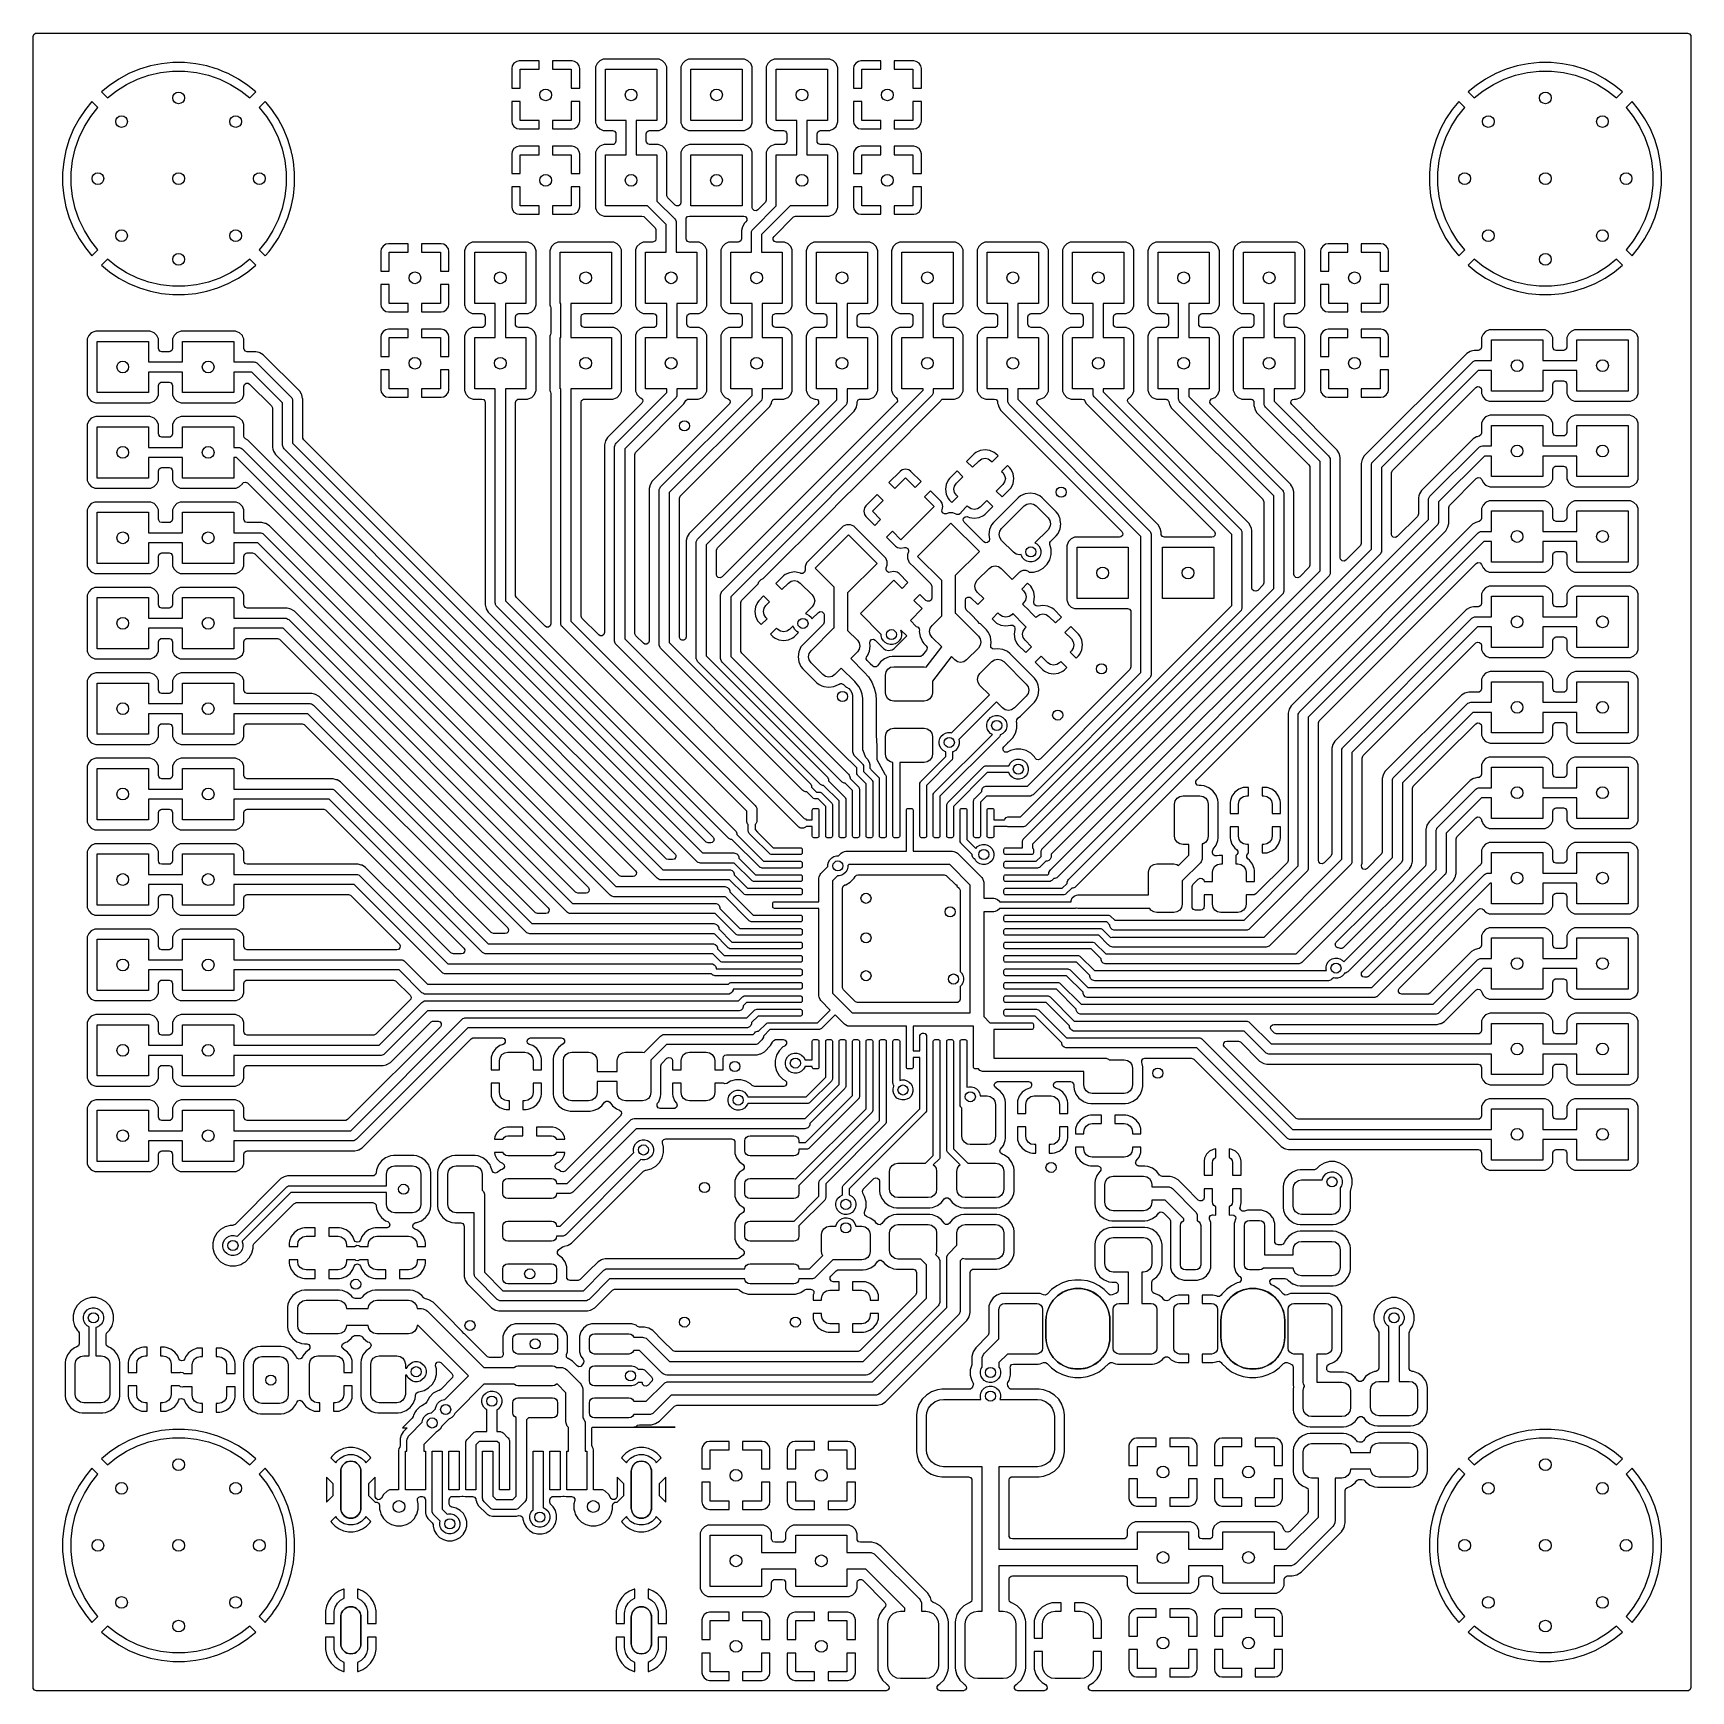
# Model space of a CAD drawing. Extents: x 0.23 to 2.17, y 0.23 to 2.17.
import ezdxf

# ---------------------------------------------------------------- set-up
doc = ezdxf.new("R2010")
doc.units = 0
doc.header["$MEASUREMENT"] = 0
doc.layers.add('BLACK', color=7, linetype='CONTINUOUS')

msp = doc.modelspace()

# ---------------------------------------------------------------- linework, layer by layer
at = {"layer": 'BLACK', "linetype": 'CONTINUOUS'}
for p, q in [((0.2297, 2.1664), (0.2304, 2.1687)), ((0.2297, 2.0067), (0.2297, 2.1664)), ((0.2304, 2.1687), (0.2324, 2.1701)), ((0.2324, 2.1701), (0.2336, 2.1703)), ((0.2336, 2.1703), (2.1664, 2.1703)), ((2.1664, 2.1703), (2.1687, 2.1696)), ((2.1687, 2.1696), (2.1701, 2.1676)), ((2.1701, 2.1676), (2.1703, 2.1664)), ((2.1703, 2.1664), (2.1703, 0.2336)), ((0.3933, 2.1358), (0.38, 2.1345)), ((0.4067, 2.1358), (0.3933, 2.1358)), ((0.42, 2.1345), (0.4067, 2.1358)), ((0.7926, 2.1351), (0.7905, 2.1319)), ((0.7959, 2.1373), (0.7926, 2.1351)), ((0.7926, 2.1351), (0.7926, 2.1351)), ((0.7988, 2.1379), (0.7959, 2.1373)), ((0.7959, 2.1373), (0.7959, 2.1373)), ((0.8219, 2.1379), (0.7988, 2.1379)), ((0.8219, 2.128), (0.8219, 2.1379)), ((0.8219, 2.1379), (0.8219, 2.1379)), ((0.8376, 2.1379), (0.8376, 2.128)), ((0.8607, 2.1379), (0.8376, 2.1379)), ((0.8376, 2.1379), (0.8376, 2.1379)), ((0.8636, 2.1373), (0.8607, 2.1379)), ((0.8668, 2.1351), (0.8636, 2.1373)), ((0.8636, 2.1373), (0.8636, 2.1373)), ((0.869, 2.1319), (0.8668, 2.1351)), ((0.8668, 2.1351), (0.8668, 2.1351)), ((0.8898, 2.1348), (0.888, 2.1308)), ((0.8929, 2.138), (0.8898, 2.1348)), ((0.897, 2.1397), (0.8929, 2.138)), ((0.898, 2.1399), (0.897, 2.1397)), ((0.9615, 2.1399), (0.898, 2.1399)), ((0.898, 2.1399), (0.898, 2.1399)), ((0.9625, 2.1397), (0.9615, 2.1399)), ((0.9665, 2.138), (0.9625, 2.1397)), ((0.9625, 2.1397), (0.9625, 2.1397)), ((0.9625, 2.1397), (0.9625, 2.1397)), ((0.9697, 2.1348), (0.9665, 2.138)), ((0.9714, 2.1308), (0.9697, 2.1348)), ((0.9898, 2.1348), (0.988, 2.1308)), ((0.9929, 2.138), (0.9898, 2.1348)), ((0.997, 2.1397), (0.9929, 2.138)), ((0.998, 2.1399), (0.997, 2.1397)), ((1.0615, 2.1399), (0.998, 2.1399)), ((0.998, 2.1399), (0.998, 2.1399)), ((1.0625, 2.1397), (1.0615, 2.1399)), ((1.0665, 2.138), (1.0625, 2.1397)), ((1.0625, 2.1397), (1.0625, 2.1397)), ((1.0625, 2.1397), (1.0625, 2.1397)), ((1.0697, 2.1348), (1.0665, 2.138)), ((1.0714, 2.1308), (1.0697, 2.1348)), ((1.0898, 2.1348), (1.088, 2.1308)), ((1.0929, 2.138), (1.0898, 2.1348)), ((1.097, 2.1397), (1.0929, 2.138)), ((1.098, 2.1399), (1.097, 2.1397)), ((1.1615, 2.1399), (1.098, 2.1399)), ((1.098, 2.1399), (1.098, 2.1399)), ((1.1625, 2.1397), (1.1615, 2.1399)), ((1.1665, 2.138), (1.1625, 2.1397)), ((1.1625, 2.1397), (1.1625, 2.1397)), ((1.1625, 2.1397), (1.1625, 2.1397)), ((1.1697, 2.1348), (1.1665, 2.138)), ((1.1714, 2.1308), (1.1697, 2.1348)), ((1.1926, 2.1351), (1.1905, 2.1319)), ((1.1959, 2.1373), (1.1926, 2.1351)), ((1.1926, 2.1351), (1.1926, 2.1351)), ((1.1988, 2.1379), (1.1959, 2.1373)), ((1.1959, 2.1373), (1.1959, 2.1373)), ((1.2219, 2.1379), (1.1988, 2.1379)), ((1.2219, 2.128), (1.2219, 2.1379)), ((1.2219, 2.1379), (1.2219, 2.1379)), ((1.2376, 2.1379), (1.2376, 2.128)), ((1.2607, 2.1379), (1.2376, 2.1379)), ((1.2376, 2.1379), (1.2376, 2.1379)), ((1.2636, 2.1373), (1.2607, 2.1379)), ((1.2668, 2.1351), (1.2636, 2.1373)), ((1.2636, 2.1373), (1.2636, 2.1373)), ((1.269, 2.1319), (1.2668, 2.1351)), ((1.2668, 2.1351), (1.2668, 2.1351)), ((1.9933, 2.1358), (1.98, 2.1345)), ((2.0067, 2.1358), (1.9933, 2.1358)), ((2.02, 2.1345), (2.0067, 2.1358)), ((0.3301, 2.1166), (0.319, 2.1092)), ((0.3419, 2.1229), (0.3301, 2.1166)), ((0.3391, 2.1103), (0.3518, 2.1164)), ((0.3542, 2.128), (0.3419, 2.1229)), ((0.3419, 2.1229), (0.3419, 2.1229)), ((0.3518, 2.1164), (0.3651, 2.1211)), ((0.367, 2.1319), (0.3542, 2.128)), ((0.3651, 2.1211), (0.3789, 2.1242)), ((0.38, 2.1345), (0.367, 2.1319)), ((0.3789, 2.1242), (0.3929, 2.1258)), ((0.3929, 2.1258), (0.4071, 2.1258)), ((0.4071, 2.1258), (0.4211, 2.1242)), ((0.433, 2.1319), (0.42, 2.1345)), ((0.42, 2.1345), (0.42, 2.1345)), ((0.4211, 2.1242), (0.4349, 2.1211)), ((0.4426, 2.129), (0.433, 2.1319)), ((0.4349, 2.1211), (0.4482, 2.1164)), ((0.4458, 2.128), (0.4426, 2.129)), ((0.4517, 2.1256), (0.4458, 2.128)), ((0.4482, 2.1164), (0.4609, 2.1103)), ((0.4581, 2.1229), (0.4517, 2.1256)), ((0.4699, 2.1166), (0.4581, 2.1229)), ((0.4581, 2.1229), (0.4581, 2.1229)), ((0.481, 2.1092), (0.4699, 2.1166)), ((0.7905, 2.1319), (0.7899, 2.129)), ((0.7899, 2.129), (0.7899, 2.1059)), ((0.7905, 2.1319), (0.7905, 2.1319)), ((0.7997, 2.1059), (0.7997, 2.128)), ((0.7997, 2.128), (0.8219, 2.128)), ((0.8376, 2.128), (0.8597, 2.128)), ((0.8597, 2.128), (0.8597, 2.1059)), ((0.8696, 2.129), (0.869, 2.1319)), ((0.869, 2.1319), (0.869, 2.1319)), ((0.8696, 2.1059), (0.8696, 2.129)), ((0.8696, 2.129), (0.8696, 2.129)), ((0.888, 2.1308), (0.8879, 2.1298)), ((0.8879, 2.1298), (0.8879, 2.0663)), ((0.8997, 2.068), (0.8997, 2.128)), ((0.8997, 2.128), (0.9597, 2.128)), ((0.9597, 2.128), (0.9597, 2.068)), ((0.9716, 2.1298), (0.9714, 2.1308)), ((0.9716, 2.0663), (0.9716, 2.1298)), ((0.9716, 2.1298), (0.9716, 2.1298)), ((0.988, 2.1308), (0.9879, 2.1298)), ((0.9879, 2.1298), (0.9879, 2.0663)), ((0.9997, 2.068), (0.9997, 2.128)), ((0.9997, 2.128), (1.0597, 2.128)), ((1.0597, 2.128), (1.0597, 2.068)), ((1.0716, 2.1298), (1.0714, 2.1308)), ((1.0716, 2.0663), (1.0716, 2.1298)), ((1.088, 2.1308), (1.0879, 2.1298)), ((1.0879, 2.1298), (1.0879, 2.0663)), ((1.0997, 2.068), (1.0997, 2.128)), ((1.0997, 2.128), (1.1597, 2.128)), ((1.1597, 2.128), (1.1597, 2.068)), ((1.1716, 2.1298), (1.1714, 2.1308)), ((1.1716, 2.1292), (1.1716, 2.1298)), ((1.1716, 2.1298), (1.1716, 2.1298)), ((1.1716, 2.129), (1.1716, 2.1292)), ((1.1716, 2.1), (1.1716, 2.129)), ((1.1905, 2.1319), (1.1899, 2.129)), ((1.1899, 2.129), (1.1899, 2.1059)), ((1.1905, 2.1319), (1.1905, 2.1319)), ((1.1997, 2.1059), (1.1997, 2.128)), ((1.1997, 2.128), (1.2219, 2.128)), ((1.2376, 2.128), (1.2597, 2.128)), ((1.2597, 2.128), (1.2597, 2.1059)), ((1.2696, 2.129), (1.269, 2.1319)), ((1.269, 2.1319), (1.269, 2.1319)), ((1.2696, 2.1059), (1.2696, 2.129)), ((1.2696, 2.129), (1.2696, 2.129)), ((1.9301, 2.1166), (1.919, 2.1092)), ((1.9419, 2.1229), (1.9301, 2.1166)), ((1.9391, 2.1103), (1.9518, 2.1164)), ((1.9542, 2.128), (1.9419, 2.1229)), ((1.9419, 2.1229), (1.9419, 2.1229)), ((1.9518, 2.1164), (1.9651, 2.1211)), ((1.967, 2.1319), (1.9542, 2.128)), ((1.9651, 2.1211), (1.9789, 2.1242)), ((1.98, 2.1345), (1.967, 2.1319)), ((1.9789, 2.1242), (1.9929, 2.1258)), ((1.9929, 2.1258), (2.0071, 2.1258)), ((2.0071, 2.1258), (2.0211, 2.1242)), ((2.033, 2.1319), (2.02, 2.1345)), ((2.02, 2.1345), (2.02, 2.1345)), ((2.0211, 2.1242), (2.0349, 2.1211)), ((2.0458, 2.128), (2.033, 2.1319)), ((2.0349, 2.1211), (2.0482, 2.1164)), ((2.0581, 2.1229), (2.0458, 2.128)), ((2.0482, 2.1164), (2.0609, 2.1103)), ((2.0699, 2.1166), (2.0581, 2.1229)), ((2.0581, 2.1229), (2.0581, 2.1229)), ((2.081, 2.1092), (2.0699, 2.1166)), ((0.319, 2.1092), (0.3096, 2.1015)), ((0.3096, 2.1015), (0.3167, 2.0944)), ((0.3167, 2.0944), (0.3271, 2.1027)), ((0.3271, 2.1027), (0.3391, 2.1103)), ((0.4609, 2.1103), (0.4729, 2.1027)), ((0.4729, 2.1027), (0.4833, 2.0944)), ((0.4904, 2.1015), (0.481, 2.1092)), ((0.4833, 2.0944), (0.4904, 2.1015)), ((0.7899, 2.1059), (0.7899, 2.1059)), ((0.7899, 2.1059), (0.7997, 2.1059)), ((0.8597, 2.1059), (0.8696, 2.1059)), ((0.8696, 2.1059), (0.8696, 2.1059)), ((1.1716, 2.0957), (1.1716, 2.1)), ((1.1899, 2.1059), (1.1899, 2.1059)), ((1.1899, 2.1059), (1.1997, 2.1059)), ((1.2597, 2.1059), (1.2696, 2.1059)), ((1.2696, 2.1059), (1.2696, 2.1059)), ((1.919, 2.1092), (1.9096, 2.1015)), ((1.9096, 2.1015), (1.9167, 2.0944)), ((1.9167, 2.0944), (1.9271, 2.1027)), ((1.9271, 2.1027), (1.9391, 2.1103)), ((2.0609, 2.1103), (2.0729, 2.1027)), ((2.0729, 2.1027), (2.0833, 2.0944)), ((2.0904, 2.1015), (2.081, 2.1092)), ((2.0833, 2.0944), (2.0904, 2.1015)), ((0.2908, 2.081), (0.2834, 2.0699)), ((0.2985, 2.0904), (0.2908, 2.081)), ((0.2973, 2.0729), (0.3056, 2.0833)), ((0.3056, 2.0833), (0.2985, 2.0904)), ((0.5015, 2.0904), (0.4944, 2.0833)), ((0.4944, 2.0833), (0.5027, 2.0729)), ((0.5024, 2.0893), (0.5015, 2.0904)), ((0.5092, 2.081), (0.5024, 2.0893)), ((0.5166, 2.0699), (0.5092, 2.081)), ((0.7899, 2.0902), (0.7899, 2.0902)), ((0.7899, 2.0902), (0.7899, 2.0671)), ((0.7997, 2.0902), (0.7899, 2.0902)), ((0.7997, 2.068), (0.7997, 2.0902)), ((0.8696, 2.0902), (0.8597, 2.0902)), ((0.8597, 2.0902), (0.8597, 2.068)), ((0.8696, 2.0671), (0.8696, 2.0902)), ((0.8696, 2.0902), (0.8696, 2.0902)), ((1.1716, 2.0663), (1.1716, 2.0957)), ((1.1899, 2.0902), (1.1899, 2.0902)), ((1.1899, 2.0902), (1.1899, 2.0671)), ((1.1997, 2.0902), (1.1899, 2.0902)), ((1.1997, 2.068), (1.1997, 2.0902)), ((1.2696, 2.0902), (1.2597, 2.0902)), ((1.2597, 2.0902), (1.2597, 2.068)), ((1.2696, 2.0671), (1.2696, 2.0902)), ((1.2696, 2.0902), (1.2696, 2.0902)), ((1.8908, 2.081), (1.8834, 2.0699)), ((1.8985, 2.0904), (1.8908, 2.081)), ((1.8973, 2.0729), (1.9056, 2.0833)), ((1.9056, 2.0833), (1.8985, 2.0904)), ((2.1015, 2.0904), (2.0944, 2.0833)), ((2.0944, 2.0833), (2.1027, 2.0729)), ((2.1092, 2.081), (2.1015, 2.0904)), ((2.1166, 2.0699), (2.1092, 2.081)), ((0.2771, 2.0581), (0.272, 2.0458)), ((0.2834, 2.0699), (0.2771, 2.0581)), ((0.2771, 2.0581), (0.2771, 2.0581)), ((0.2836, 2.0482), (0.2897, 2.0609)), ((0.2897, 2.0609), (0.2973, 2.0729)), ((0.5027, 2.0729), (0.5103, 2.0609)), ((0.5103, 2.0609), (0.5164, 2.0482)), ((0.5229, 2.0581), (0.5166, 2.0699)), ((0.528, 2.0458), (0.5229, 2.0581)), ((0.5229, 2.0581), (0.5229, 2.0581)), ((0.7899, 2.0671), (0.7905, 2.0642)), ((0.7905, 2.0642), (0.7905, 2.0642)), ((0.7905, 2.0642), (0.7926, 2.0609)), ((0.7926, 2.0609), (0.7926, 2.0609)), ((0.7926, 2.0609), (0.7959, 2.0588)), ((0.7959, 2.0588), (0.7959, 2.0588)), ((0.7959, 2.0588), (0.7988, 2.0582)), ((0.7988, 2.0582), (0.7988, 2.0582)), ((0.7988, 2.0582), (0.8219, 2.0582)), ((0.8219, 2.068), (0.7997, 2.068)), ((0.8219, 2.0582), (0.8219, 2.068)), ((0.8219, 2.0582), (0.8219, 2.0582)), ((0.8597, 2.068), (0.8376, 2.068)), ((0.8376, 2.068), (0.8376, 2.0582)), ((0.8376, 2.0582), (0.8376, 2.0582)), ((0.8376, 2.0582), (0.8607, 2.0582)), ((0.8607, 2.0582), (0.8636, 2.0588)), ((0.8607, 2.0582), (0.8607, 2.0582)), ((0.8636, 2.0588), (0.8668, 2.0609)), ((0.8636, 2.0588), (0.8636, 2.0588)), ((0.8668, 2.0609), (0.869, 2.0642)), ((0.8668, 2.0609), (0.8668, 2.0609)), ((0.869, 2.0642), (0.8696, 2.0671)), ((0.869, 2.0642), (0.869, 2.0642)), ((0.8696, 2.0671), (0.8696, 2.0671)), ((0.8879, 2.0663), (0.8879, 2.0663)), ((0.8879, 2.0663), (0.888, 2.0653)), ((0.888, 2.0653), (0.889, 2.063)), ((0.889, 2.063), (0.8898, 2.0612)), ((0.8898, 2.0612), (0.8929, 2.0581)), ((0.8929, 2.0581), (0.897, 2.0563)), ((0.9238, 2.068), (0.8997, 2.068)), ((0.9238, 2.028), (0.9238, 2.068)), ((0.9597, 2.068), (0.9356, 2.068)), ((0.9356, 2.068), (0.9356, 2.028)), ((0.9625, 2.0563), (0.9665, 2.0581)), ((0.9665, 2.0581), (0.9697, 2.0612)), ((0.9697, 2.0612), (0.9714, 2.0653)), ((0.9714, 2.0653), (0.9716, 2.0663)), ((0.9879, 2.0663), (0.9879, 2.0663)), ((0.9879, 2.0663), (0.988, 2.0653)), ((0.988, 2.0653), (0.989, 2.063)), ((0.989, 2.063), (0.9898, 2.0612)), ((0.9898, 2.0612), (0.9929, 2.0581)), ((0.9929, 2.0581), (0.997, 2.0563)), ((1.0597, 2.068), (0.9997, 2.068)), ((1.0625, 2.0563), (1.0665, 2.0581)), ((1.0665, 2.0581), (1.0697, 2.0612)), ((1.0697, 2.0612), (1.0714, 2.0653)), ((1.0714, 2.0653), (1.0716, 2.0663)), ((1.0879, 2.0663), (1.0879, 2.0663)), ((1.0879, 2.0663), (1.088, 2.0653)), ((1.088, 2.0653), (1.089, 2.063)), ((1.089, 2.063), (1.0898, 2.0612)), ((1.0898, 2.0612), (1.0929, 2.0581)), ((1.0929, 2.0581), (1.097, 2.0563)), ((1.1238, 2.068), (1.0997, 2.068)), ((1.1238, 2.028), (1.1238, 2.068)), ((1.1597, 2.068), (1.1356, 2.068)), ((1.1356, 2.068), (1.1356, 2.028)), ((1.1625, 2.0563), (1.1665, 2.0581)), ((1.1665, 2.0581), (1.1697, 2.0612)), ((1.1697, 2.0612), (1.1714, 2.0653)), ((1.1714, 2.0653), (1.1716, 2.0663)), ((1.1899, 2.0671), (1.1905, 2.0642)), ((1.1905, 2.0642), (1.1905, 2.0642)), ((1.1905, 2.0642), (1.1926, 2.0609)), ((1.1926, 2.0609), (1.1926, 2.0609)), ((1.1926, 2.0609), (1.1959, 2.0588)), ((1.1959, 2.0588), (1.1959, 2.0588)), ((1.1959, 2.0588), (1.1988, 2.0582)), ((1.1988, 2.0582), (1.1988, 2.0582)), ((1.1988, 2.0582), (1.2219, 2.0582)), ((1.2219, 2.068), (1.1997, 2.068)), ((1.2219, 2.0582), (1.2219, 2.068)), ((1.2219, 2.0582), (1.2219, 2.0582)), ((1.2597, 2.068), (1.2376, 2.068)), ((1.2376, 2.068), (1.2376, 2.0582)), ((1.2376, 2.0582), (1.2376, 2.0582)), ((1.2376, 2.0582), (1.2607, 2.0582)), ((1.2607, 2.0582), (1.2636, 2.0588)), ((1.2607, 2.0582), (1.2607, 2.0582)), ((1.2636, 2.0588), (1.2668, 2.0609)), ((1.2636, 2.0588), (1.2636, 2.0588)), ((1.2668, 2.0609), (1.269, 2.0642)), ((1.2668, 2.0609), (1.2668, 2.0609)), ((1.269, 2.0642), (1.2696, 2.0671)), ((1.269, 2.0642), (1.269, 2.0642)), ((1.2696, 2.0671), (1.2696, 2.0671)), ((1.8771, 2.0581), (1.872, 2.0458)), ((1.8834, 2.0699), (1.8771, 2.0581)), ((1.8771, 2.0581), (1.8771, 2.0581)), ((1.8836, 2.0482), (1.8897, 2.0609)), ((1.8897, 2.0609), (1.8973, 2.0729)), ((2.1027, 2.0729), (2.1103, 2.0609)), ((2.1103, 2.0609), (2.1164, 2.0482)), ((2.1229, 2.0581), (2.1166, 2.0699)), ((2.128, 2.0458), (2.1229, 2.0581)), ((2.1229, 2.0581), (2.1229, 2.0581)), ((0.272, 2.0458), (0.2681, 2.033)), ((0.2789, 2.0349), (0.2836, 2.0482)), ((0.5164, 2.0482), (0.5211, 2.0349)), ((0.5319, 2.033), (0.528, 2.0458)), ((0.7988, 2.0379), (0.7959, 2.0373)), ((0.8219, 2.0379), (0.7988, 2.0379)), ((0.8219, 2.028), (0.8219, 2.0379)), ((0.8219, 2.0379), (0.8219, 2.0379)), ((0.8376, 2.0379), (0.8376, 2.028)), ((0.8607, 2.0379), (0.8376, 2.0379)), ((0.8376, 2.0379), (0.8376, 2.0379)), ((0.8636, 2.0373), (0.8607, 2.0379)), ((0.8929, 2.038), (0.8898, 2.0348)), ((0.897, 2.0397), (0.8929, 2.038)), ((0.897, 2.0563), (0.898, 2.0562)), ((0.898, 2.0399), (0.897, 2.0397)), ((0.898, 2.0562), (0.9081, 2.0562)), ((0.9081, 2.0399), (0.898, 2.0399)), ((0.898, 2.0399), (0.898, 2.0399)), ((0.9081, 2.0562), (0.9104, 2.0555)), ((0.9093, 2.0401), (0.9081, 2.0399)), ((0.9112, 2.0415), (0.9093, 2.0401)), ((0.9104, 2.0555), (0.9118, 2.0535)), ((0.912, 2.0438), (0.9112, 2.0415)), ((0.9118, 2.0535), (0.912, 2.0523)), ((0.912, 2.0523), (0.912, 2.0438)), ((0.9475, 2.0523), (0.9482, 2.0546)), ((0.9475, 2.0438), (0.9475, 2.0523)), ((0.9477, 2.0426), (0.9475, 2.0438)), ((0.9491, 2.0406), (0.9477, 2.0426)), ((0.9482, 2.0546), (0.9502, 2.056)), ((0.9514, 2.0399), (0.9491, 2.0406)), ((0.9502, 2.056), (0.9514, 2.0562)), ((0.9514, 2.0562), (0.9615, 2.0562)), ((0.9615, 2.0399), (0.9514, 2.0399)), ((0.9615, 2.0562), (0.9625, 2.0563)), ((0.9615, 2.0562), (0.9615, 2.0562)), ((0.9625, 2.0397), (0.9615, 2.0399)), ((0.9615, 2.0399), (0.9615, 2.0399)), ((0.9665, 2.038), (0.9625, 2.0397)), ((0.9625, 2.0397), (0.9625, 2.0397)), ((0.9625, 2.0397), (0.9625, 2.0397)), ((0.9697, 2.0348), (0.9665, 2.038)), ((0.9929, 2.038), (0.9898, 2.0348)), ((0.997, 2.0397), (0.9929, 2.038)), ((0.997, 2.0563), (0.998, 2.0562)), ((0.998, 2.0399), (0.997, 2.0397)), ((0.998, 2.0562), (1.0615, 2.0562)), ((1.0615, 2.0399), (0.998, 2.0399)), ((0.998, 2.0399), (0.998, 2.0399)), ((1.0615, 2.0562), (1.0625, 2.0563)), ((1.0625, 2.0397), (1.0615, 2.0399)), ((1.0665, 2.038), (1.0625, 2.0397)), ((1.0625, 2.0397), (1.0625, 2.0397)), ((1.0625, 2.0397), (1.0625, 2.0397)), ((1.0697, 2.0348), (1.0665, 2.038)), ((1.0929, 2.038), (1.0898, 2.0348)), ((1.097, 2.0397), (1.0929, 2.038)), ((1.097, 2.0563), (1.098, 2.0562)), ((1.098, 2.0399), (1.097, 2.0397)), ((1.098, 2.0562), (1.1081, 2.0562)), ((1.1081, 2.0399), (1.098, 2.0399)), ((1.098, 2.0399), (1.098, 2.0399)), ((1.1081, 2.0562), (1.1104, 2.0555)), ((1.1093, 2.0401), (1.1081, 2.0399)), ((1.1112, 2.0415), (1.1093, 2.0401)), ((1.1104, 2.0555), (1.1118, 2.0535)), ((1.112, 2.0438), (1.1112, 2.0415)), ((1.1118, 2.0535), (1.112, 2.0523)), ((1.112, 2.0523), (1.112, 2.0438)), ((1.1475, 2.0523), (1.1482, 2.0546)), ((1.1475, 2.0438), (1.1475, 2.0523)), ((1.1477, 2.0426), (1.1475, 2.0438)), ((1.1491, 2.0406), (1.1477, 2.0426)), ((1.1482, 2.0546), (1.1502, 2.056)), ((1.1514, 2.0399), (1.1491, 2.0406)), ((1.1502, 2.056), (1.1514, 2.0562)), ((1.1514, 2.0562), (1.1615, 2.0562)), ((1.1615, 2.0399), (1.1514, 2.0399)), ((1.1615, 2.0562), (1.1625, 2.0563)), ((1.1615, 2.0562), (1.1615, 2.0562)), ((1.1625, 2.0397), (1.1615, 2.0399)), ((1.1615, 2.0399), (1.1615, 2.0399)), ((1.1665, 2.038), (1.1625, 2.0397)), ((1.1625, 2.0397), (1.1625, 2.0397)), ((1.1625, 2.0397), (1.1625, 2.0397)), ((1.1697, 2.0348), (1.1665, 2.038)), ((1.1988, 2.0379), (1.1959, 2.0373)), ((1.2219, 2.0379), (1.1988, 2.0379)), ((1.2219, 2.028), (1.2219, 2.0379)), ((1.2219, 2.0379), (1.2219, 2.0379)), ((1.2607, 2.0379), (1.2376, 2.0379)), ((1.2376, 2.0379), (1.2376, 2.0379)), ((1.2376, 2.0379), (1.2376, 2.028)), ((1.2636, 2.0373), (1.2607, 2.0379)), ((1.872, 2.0458), (1.8681, 2.033)), ((1.8789, 2.0349), (1.8836, 2.0482)), ((2.1164, 2.0482), (2.1211, 2.0349)), ((2.1319, 2.033), (2.128, 2.0458)), ((0.2655, 2.02), (0.2642, 2.0067)), ((0.2681, 2.033), (0.2655, 2.02)), ((0.2742, 2.0071), (0.2758, 2.0211)), ((0.2758, 2.0211), (0.2789, 2.0349)), ((0.5211, 2.0349), (0.5242, 2.0211)), ((0.5242, 2.0211), (0.5258, 2.0071)), ((0.5327, 2.029), (0.5319, 2.033)), ((0.5328, 2.0284), (0.5327, 2.029)), ((0.5345, 2.02), (0.5328, 2.0284)), ((0.5358, 2.0067), (0.5345, 2.02)), ((0.7905, 2.0319), (0.7899, 2.029)), ((0.7899, 2.029), (0.7899, 2.0059)), ((0.7926, 2.0351), (0.7905, 2.0319)), ((0.7905, 2.0319), (0.7905, 2.0319)), ((0.7959, 2.0373), (0.7926, 2.0351)), ((0.7926, 2.0351), (0.7926, 2.0351)), ((0.7959, 2.0373), (0.7959, 2.0373)), ((0.7997, 2.0059), (0.7997, 2.028)), ((0.7997, 2.028), (0.8219, 2.028)), ((0.8376, 2.028), (0.8597, 2.028)), ((0.8597, 2.028), (0.8597, 2.0059)), ((0.8668, 2.0351), (0.8636, 2.0373)), ((0.8636, 2.0373), (0.8636, 2.0373)), ((0.869, 2.0319), (0.8668, 2.0351)), ((0.8668, 2.0351), (0.8668, 2.0351)), ((0.8696, 2.029), (0.869, 2.0319)), ((0.869, 2.0319), (0.869, 2.0319)), ((0.8696, 2.0059), (0.8696, 2.029)), ((0.8696, 2.029), (0.8696, 2.029)), ((0.888, 2.0308), (0.8879, 2.0298)), ((0.8879, 2.0298), (0.8879, 1.9663)), ((0.8898, 2.0348), (0.888, 2.0308)), ((0.8997, 1.968), (0.8997, 2.028)), ((0.8997, 2.028), (0.9238, 2.028)), ((0.9356, 2.028), (0.9597, 2.028)), ((0.9597, 2.028), (0.9597, 1.9738)), ((0.9714, 2.0308), (0.9697, 2.0348)), ((0.9716, 2.0298), (0.9714, 2.0308)), ((0.9716, 1.9803), (0.9716, 2.0298)), ((0.9716, 2.0298), (0.9716, 2.0298)), ((0.988, 2.0308), (0.9879, 2.0298)), ((0.9879, 2.0298), (0.9879, 1.9718)), ((0.9898, 2.0348), (0.988, 2.0308)), ((0.9997, 1.968), (0.9997, 2.028)), ((0.9997, 2.028), (1.0597, 2.028)), ((1.0597, 2.028), (1.0597, 1.968)), ((1.0714, 2.0308), (1.0697, 2.0348)), ((1.0716, 2.0298), (1.0714, 2.0308)), ((1.0716, 1.9663), (1.0716, 2.0298)), ((1.088, 2.0308), (1.0879, 2.0298)), ((1.0879, 2.0298), (1.0879, 1.9748)), ((1.0898, 2.0348), (1.088, 2.0308)), ((1.0997, 1.9683), (1.0997, 2.028)), ((1.0997, 2.028), (1.1238, 2.028)), ((1.1356, 2.028), (1.1597, 2.028)), ((1.1597, 2.028), (1.1597, 1.968)), ((1.1714, 2.0308), (1.1697, 2.0348)), ((1.1716, 2.0298), (1.1714, 2.0308)), ((1.1716, 2.0292), (1.1716, 2.0298)), ((1.1716, 2.0298), (1.1716, 2.0298)), ((1.1716, 2.029), (1.1716, 2.0292)), ((1.1716, 2), (1.1716, 2.029)), ((1.1905, 2.0319), (1.1899, 2.029)), ((1.1899, 2.029), (1.1899, 2.0059)), ((1.1926, 2.0351), (1.1905, 2.0319)), ((1.1905, 2.0319), (1.1905, 2.0319)), ((1.1959, 2.0373), (1.1926, 2.0351)), ((1.1926, 2.0351), (1.1926, 2.0351)), ((1.1959, 2.0373), (1.1959, 2.0373)), ((1.1997, 2.0059), (1.1997, 2.028)), ((1.1997, 2.028), (1.2219, 2.028)), ((1.2376, 2.028), (1.2597, 2.028)), ((1.2597, 2.028), (1.2597, 2.0059)), ((1.2668, 2.0351), (1.2636, 2.0373)), ((1.2636, 2.0373), (1.2636, 2.0373)), ((1.269, 2.0319), (1.2668, 2.0351)), ((1.2668, 2.0351), (1.2668, 2.0351)), ((1.2696, 2.029), (1.269, 2.0319)), ((1.269, 2.0319), (1.269, 2.0319)), ((1.2696, 2.029), (1.2696, 2.029)), ((1.2696, 2.0067), (1.2696, 2.029)), ((1.8655, 2.02), (1.8642, 2.0067)), ((1.8681, 2.033), (1.8655, 2.02)), ((1.8742, 2.0071), (1.8758, 2.0211)), ((1.8758, 2.0211), (1.8789, 2.0349)), ((2.1211, 2.0349), (2.1242, 2.0211)), ((2.1242, 2.0211), (2.1258, 2.0071)), ((2.1345, 2.02), (2.1319, 2.033)), ((2.1358, 2.0067), (2.1345, 2.02)), ((0.2297, 1.8113), (0.2297, 2.0067)), ((0.2642, 2.0067), (0.2642, 1.9933)), ((0.2742, 1.9929), (0.2742, 2.0071)), ((0.5258, 2.0071), (0.5258, 1.9929)), ((0.5358, 1.9933), (0.5358, 2.0067)), ((0.7899, 2.0059), (0.7899, 2.0059)), ((0.7899, 2.0059), (0.7997, 2.0059)), ((0.8597, 2.0059), (0.8696, 2.0059)), ((0.8696, 2.0059), (0.8696, 2.0059)), ((1.1716, 1.9663), (1.1716, 2)), ((1.1899, 2.0059), (1.1899, 2.0059)), ((1.1899, 2.0059), (1.1997, 2.0059)), ((1.2597, 2.0059), (1.2696, 2.0059)), ((1.2696, 2.0059), (1.2696, 2.0067)), ((1.2696, 2.0059), (1.2696, 2.0059)), ((1.8642, 2.0067), (1.8642, 1.9933)), ((1.8742, 1.9929), (1.8742, 2.0071)), ((2.1258, 2.0071), (2.1258, 1.9929)), ((2.1358, 1.9933), (2.1358, 2.0067)), ((0.2642, 1.9933), (0.2655, 1.98)), ((0.2655, 1.98), (0.2681, 1.967)), ((0.2758, 1.9789), (0.2742, 1.9929)), ((0.5258, 1.9929), (0.5242, 1.9789)), ((0.5319, 1.967), (0.5345, 1.98)), ((0.5345, 1.98), (0.5357, 1.9922)), ((0.5357, 1.9922), (0.5358, 1.9933)), ((0.5357, 1.9922), (0.5357, 1.9922)), ((0.7899, 1.9902), (0.7899, 1.9902)), ((0.7899, 1.9902), (0.7899, 1.9671)), ((0.7997, 1.9902), (0.7899, 1.9902)), ((0.7997, 1.968), (0.7997, 1.9902)), ((0.8696, 1.9902), (0.8597, 1.9902)), ((0.8597, 1.9902), (0.8597, 1.968)), ((0.8696, 1.9671), (0.8696, 1.9902)), ((0.8696, 1.9902), (0.8696, 1.9902)), ((0.9716, 1.9797), (0.9716, 1.9803)), ((0.9727, 1.9776), (0.9716, 1.9797)), ((1.1899, 1.9902), (1.1899, 1.9902)), ((1.1899, 1.9902), (1.1899, 1.9671)), ((1.1997, 1.9902), (1.1899, 1.9902)), ((1.1997, 1.968), (1.1997, 1.9902)), ((1.2696, 1.9902), (1.2597, 1.9902)), ((1.2597, 1.9902), (1.2597, 1.968)), ((1.2696, 1.9671), (1.2696, 1.9902)), ((1.2696, 1.9902), (1.2696, 1.9902)), ((1.8642, 1.9933), (1.8655, 1.98)), ((1.8655, 1.98), (1.8681, 1.967)), ((1.8758, 1.9789), (1.8742, 1.9929)), ((2.1258, 1.9929), (2.1242, 1.9789)), ((2.1319, 1.967), (2.1345, 1.98)), ((2.1345, 1.98), (2.1358, 1.9933)), ((0.2681, 1.967), (0.272, 1.9542)), ((0.2789, 1.9651), (0.2758, 1.9789)), ((0.2836, 1.9518), (0.2789, 1.9651)), ((0.5211, 1.9651), (0.5164, 1.9518)), ((0.5242, 1.9789), (0.5211, 1.9651)), ((0.528, 1.9542), (0.5319, 1.967)), ((0.7899, 1.9671), (0.7905, 1.9642)), ((0.7905, 1.9642), (0.7905, 1.9642)), ((0.7905, 1.9642), (0.7926, 1.9609)), ((0.7926, 1.9609), (0.7926, 1.9609)), ((0.7926, 1.9609), (0.7959, 1.9588)), ((0.8219, 1.968), (0.7997, 1.968)), ((0.8219, 1.9582), (0.8219, 1.968)), ((0.8597, 1.968), (0.8376, 1.968)), ((0.8376, 1.968), (0.8376, 1.9582)), ((0.8636, 1.9588), (0.8668, 1.9609)), ((0.8668, 1.9609), (0.869, 1.9642)), ((0.8668, 1.9609), (0.8668, 1.9609)), ((0.869, 1.9642), (0.8696, 1.9671)), ((0.869, 1.9642), (0.869, 1.9642)), ((0.8696, 1.9671), (0.8696, 1.9671)), ((0.8879, 1.9663), (0.8879, 1.9663)), ((0.8879, 1.9663), (0.888, 1.9653)), ((0.888, 1.9653), (0.8888, 1.9635)), ((0.8888, 1.9635), (0.8898, 1.9612)), ((0.8898, 1.9612), (0.8929, 1.9581)), ((0.9488, 1.968), (0.8997, 1.968)), ((0.9707, 1.9462), (0.9488, 1.968)), ((0.9597, 1.9738), (0.9808, 1.9528)), ((0.9812, 1.969), (0.9727, 1.9776)), ((0.9828, 1.9681), (0.9812, 1.969)), ((0.9852, 1.9681), (0.9828, 1.9681)), ((0.9871, 1.9695), (0.9852, 1.9681)), ((0.9879, 1.9718), (0.9871, 1.9695)), ((1.0597, 1.968), (0.9997, 1.968)), ((1.072, 1.9645), (1.0716, 1.9663)), ((1.0737, 1.9628), (1.072, 1.9645)), ((1.0724, 1.941), (1.0997, 1.9683)), ((1.0761, 1.9624), (1.0737, 1.9628)), ((1.0782, 1.9635), (1.0761, 1.9624)), ((1.0868, 1.9721), (1.0782, 1.9635)), ((1.1161, 1.968), (1.0825, 1.9344)), ((1.0871, 1.9725), (1.0868, 1.9721)), ((1.0879, 1.9748), (1.0871, 1.9725)), ((1.1597, 1.968), (1.1161, 1.968)), ((1.1665, 1.9581), (1.1697, 1.9612)), ((1.1697, 1.9612), (1.1714, 1.9653)), ((1.1714, 1.9653), (1.1716, 1.9663)), ((1.1899, 1.9671), (1.1905, 1.9642)), ((1.1905, 1.9642), (1.1905, 1.9642)), ((1.1905, 1.9642), (1.1926, 1.9609)), ((1.1926, 1.9609), (1.1926, 1.9609)), ((1.1926, 1.9609), (1.1959, 1.9588)), ((1.2219, 1.968), (1.1997, 1.968)), ((1.2219, 1.9582), (1.2219, 1.968)), ((1.2597, 1.968), (1.2376, 1.968)), ((1.2376, 1.968), (1.2376, 1.9582)), ((1.2636, 1.9588), (1.2668, 1.9609)), ((1.2668, 1.9609), (1.269, 1.9642)), ((1.2668, 1.9609), (1.2668, 1.9609)), ((1.269, 1.9642), (1.2696, 1.9671)), ((1.269, 1.9642), (1.269, 1.9642)), ((1.2696, 1.9671), (1.2696, 1.9671)), ((1.8681, 1.967), (1.872, 1.9542)), ((1.8789, 1.9651), (1.8758, 1.9789)), ((1.8836, 1.9518), (1.8789, 1.9651)), ((2.1211, 1.9651), (2.1164, 1.9518)), ((2.1242, 1.9789), (2.1211, 1.9651)), ((2.128, 1.9542), (2.1319, 1.967)), ((0.272, 1.9542), (0.2771, 1.9419)), ((0.2771, 1.9419), (0.2771, 1.9419)), ((0.2771, 1.9419), (0.2834, 1.9301)), ((0.2897, 1.9391), (0.2836, 1.9518)), ((0.5164, 1.9518), (0.5103, 1.9391)), ((0.5166, 1.9301), (0.5229, 1.9419)), ((0.5229, 1.9419), (0.528, 1.9542)), ((0.5229, 1.9419), (0.5229, 1.9419)), ((0.7959, 1.9588), (0.7959, 1.9588)), ((0.7959, 1.9588), (0.7988, 1.9582)), ((0.7988, 1.9582), (0.7988, 1.9582)), ((0.7988, 1.9582), (0.8219, 1.9582)), ((0.8219, 1.9582), (0.8219, 1.9582)), ((0.8376, 1.9582), (0.8376, 1.9582)), ((0.8376, 1.9582), (0.8607, 1.9582)), ((0.8607, 1.9582), (0.8636, 1.9588)), ((0.8607, 1.9582), (0.8607, 1.9582)), ((0.8636, 1.9588), (0.8636, 1.9588)), ((0.8929, 1.9581), (0.897, 1.9563)), ((0.897, 1.9563), (0.898, 1.9562)), ((0.898, 1.9562), (0.9423, 1.9562)), ((0.9423, 1.9562), (0.9446, 1.9555)), ((0.9446, 1.9555), (0.9451, 1.9551)), ((0.9451, 1.9551), (0.9577, 1.9424)), ((0.9577, 1.9424), (0.9588, 1.9403)), ((0.9707, 1.9139), (0.9707, 1.9462)), ((0.9808, 1.9528), (0.9815, 1.9519)), ((0.9815, 1.9519), (0.9815, 1.9518)), ((0.9815, 1.9518), (0.9824, 1.9498)), ((0.9824, 1.9498), (0.9825, 1.9486)), ((0.9825, 1.9486), (0.9825, 1.9139)), ((0.9942, 1.9513), (0.9943, 1.9537)), ((0.9943, 1.951), (0.9942, 1.9513)), ((0.9943, 1.9537), (0.9959, 1.9556)), ((0.9943, 1.9296), (0.9943, 1.951)), ((0.9943, 1.951), (0.9943, 1.951)), ((0.9959, 1.9556), (0.998, 1.9562)), ((0.998, 1.9562), (1.0615, 1.9562)), ((1.06, 1.9437), (1.0588, 1.9391)), ((1.0624, 1.9477), (1.06, 1.9437)), ((1.06, 1.9437), (1.06, 1.9437)), ((1.06, 1.9437), (1.06, 1.9437)), ((1.0615, 1.9562), (1.0638, 1.9555)), ((1.0642, 1.9495), (1.0624, 1.9477)), ((1.0624, 1.9477), (1.0624, 1.9477)), ((1.0638, 1.9555), (1.0652, 1.9535)), ((1.0652, 1.9511), (1.0642, 1.9495)), ((1.0652, 1.9535), (1.0652, 1.9511)), ((1.0717, 1.9401), (1.0724, 1.941)), ((1.0972, 1.9323), (1.1199, 1.9551)), ((1.1199, 1.9551), (1.1221, 1.9562)), ((1.1221, 1.9562), (1.1227, 1.9562)), ((1.1227, 1.9562), (1.1615, 1.9562)), ((1.1615, 1.9562), (1.1625, 1.9563)), ((1.1615, 1.9562), (1.1615, 1.9562)), ((1.1625, 1.9563), (1.1665, 1.9581)), ((1.1959, 1.9588), (1.1959, 1.9588)), ((1.1959, 1.9588), (1.1988, 1.9582)), ((1.1988, 1.9582), (1.1988, 1.9582)), ((1.1988, 1.9582), (1.2219, 1.9582)), ((1.2219, 1.9582), (1.2219, 1.9582)), ((1.2376, 1.9582), (1.2376, 1.9582)), ((1.2376, 1.9582), (1.2607, 1.9582)), ((1.2607, 1.9582), (1.2636, 1.9588)), ((1.2607, 1.9582), (1.2607, 1.9582)), ((1.2636, 1.9588), (1.2636, 1.9588)), ((1.872, 1.9542), (1.8771, 1.9419)), ((1.8771, 1.9419), (1.8771, 1.9419)), ((1.8771, 1.9419), (1.8834, 1.9301)), ((1.8897, 1.9391), (1.8836, 1.9518)), ((2.1164, 1.9518), (2.1103, 1.9391)), ((2.1166, 1.9301), (2.1229, 1.9419)), ((2.1229, 1.9419), (2.128, 1.9542)), ((2.1229, 1.9419), (2.1229, 1.9419)), ((0.2834, 1.9301), (0.2908, 1.919)), ((0.2973, 1.9271), (0.2897, 1.9391)), ((0.3056, 1.9167), (0.2973, 1.9271)), ((0.5027, 1.9271), (0.4944, 1.9167)), ((0.5103, 1.9391), (0.5027, 1.9271)), ((0.5092, 1.919), (0.5166, 1.9301)), ((0.6427, 1.9231), (0.6395, 1.921)), ((0.6456, 1.9237), (0.6427, 1.9231)), ((0.6427, 1.9231), (0.6427, 1.9231)), ((0.6687, 1.9237), (0.6456, 1.9237)), ((0.6687, 1.9139), (0.6687, 1.9237)), ((0.6687, 1.9237), (0.6687, 1.9237)), ((0.6844, 1.9237), (0.6844, 1.9139)), ((0.7075, 1.9237), (0.6844, 1.9237)), ((0.6844, 1.9237), (0.6844, 1.9237)), ((0.7104, 1.9231), (0.7075, 1.9237)), ((0.7137, 1.921), (0.7104, 1.9231)), ((0.7104, 1.9231), (0.7104, 1.9231)), ((0.7398, 1.9238), (0.7366, 1.9207)), ((0.7438, 1.9256), (0.7398, 1.9238)), ((0.7448, 1.9257), (0.7438, 1.9256)), ((0.8083, 1.9257), (0.7448, 1.9257)), ((0.7448, 1.9257), (0.7448, 1.9257)), ((0.8093, 1.9256), (0.8083, 1.9257)), ((0.8134, 1.9238), (0.8093, 1.9256)), ((0.8093, 1.9256), (0.8093, 1.9256)), ((0.8093, 1.9256), (0.8093, 1.9256)), ((0.8165, 1.9207), (0.8134, 1.9238)), ((0.8398, 1.9238), (0.8366, 1.9207)), ((0.8438, 1.9256), (0.8398, 1.9238)), ((0.8448, 1.9257), (0.8438, 1.9256)), ((0.9083, 1.9257), (0.8448, 1.9257)), ((0.8448, 1.9257), (0.8448, 1.9257)), ((0.9093, 1.9256), (0.9083, 1.9257)), ((0.9134, 1.9238), (0.9093, 1.9256)), ((0.9093, 1.9256), (0.9093, 1.9256)), ((0.9093, 1.9256), (0.9093, 1.9256)), ((0.9165, 1.9207), (0.9134, 1.9238)), ((0.9398, 1.9238), (0.9366, 1.9207)), ((0.9438, 1.9256), (0.9398, 1.9238)), ((0.9448, 1.9257), (0.9438, 1.9256)), ((0.9549, 1.9257), (0.9448, 1.9257)), ((0.9448, 1.9257), (0.9448, 1.9257)), ((0.9561, 1.9259), (0.9549, 1.9257)), ((0.9581, 1.9273), (0.9561, 1.9259)), ((0.9588, 1.9296), (0.9581, 1.9273)), ((0.9588, 1.9403), (0.9588, 1.9397)), ((0.9588, 1.9397), (0.9588, 1.9296)), ((0.9945, 1.9284), (0.9943, 1.9296)), ((0.9959, 1.9264), (0.9945, 1.9284)), ((0.9982, 1.9257), (0.9959, 1.9264)), ((1.0083, 1.9257), (0.9982, 1.9257)), ((1.0093, 1.9256), (1.0083, 1.9257)), ((1.0083, 1.9257), (1.0083, 1.9257)), ((1.0134, 1.9238), (1.0093, 1.9256)), ((1.0093, 1.9256), (1.0093, 1.9256)), ((1.0093, 1.9256), (1.0093, 1.9256)), ((1.0165, 1.9207), (1.0134, 1.9238)), ((1.0398, 1.9238), (1.0366, 1.9207)), ((1.0438, 1.9256), (1.0398, 1.9238)), ((1.0448, 1.9257), (1.0438, 1.9256)), ((1.0549, 1.9257), (1.0448, 1.9257)), ((1.0448, 1.9257), (1.0448, 1.9257)), ((1.0561, 1.9259), (1.0549, 1.9257)), ((1.0581, 1.9273), (1.0561, 1.9259)), ((1.0588, 1.9296), (1.0581, 1.9273)), ((1.0588, 1.9391), (1.0588, 1.9296)), ((1.0707, 1.9368), (1.0708, 1.938)), ((1.0707, 1.9139), (1.0707, 1.9368)), ((1.0708, 1.938), (1.0715, 1.9397)), ((1.0715, 1.9397), (1.0717, 1.9401)), ((1.0825, 1.9344), (1.0825, 1.9139)), ((1.0962, 1.9308), (1.0972, 1.9323)), ((1.0962, 1.9284), (1.0962, 1.9308)), ((1.0977, 1.9264), (1.0962, 1.9284)), ((1.0999, 1.9257), (1.0977, 1.9264)), ((1.1083, 1.9257), (1.0999, 1.9257)), ((1.1093, 1.9256), (1.1083, 1.9257)), ((1.1083, 1.9257), (1.1083, 1.9257)), ((1.1134, 1.9238), (1.1093, 1.9256)), ((1.1093, 1.9256), (1.1093, 1.9256)), ((1.1093, 1.9256), (1.1093, 1.9256)), ((1.1165, 1.9207), (1.1134, 1.9238)), ((1.1398, 1.9238), (1.1366, 1.9207)), ((1.1438, 1.9256), (1.1398, 1.9238)), ((1.1448, 1.9257), (1.1438, 1.9256)), ((1.2083, 1.9257), (1.1448, 1.9257)), ((1.1448, 1.9257), (1.1448, 1.9257)), ((1.2093, 1.9256), (1.2083, 1.9257)), ((1.2134, 1.9238), (1.2093, 1.9256)), ((1.2093, 1.9256), (1.2093, 1.9256)), ((1.2093, 1.9256), (1.2093, 1.9256)), ((1.2165, 1.9207), (1.2134, 1.9238)), ((1.2398, 1.9238), (1.2366, 1.9207)), ((1.2438, 1.9256), (1.2398, 1.9238)), ((1.2448, 1.9257), (1.2438, 1.9256)), ((1.3083, 1.9257), (1.2448, 1.9257)), ((1.2448, 1.9257), (1.2448, 1.9257)), ((1.3093, 1.9256), (1.3083, 1.9257)), ((1.3134, 1.9238), (1.3093, 1.9256)), ((1.3093, 1.9256), (1.3093, 1.9256)), ((1.3093, 1.9256), (1.3093, 1.9256)), ((1.3165, 1.9207), (1.3134, 1.9238)), ((1.3398, 1.9238), (1.3366, 1.9207)), ((1.3438, 1.9256), (1.3398, 1.9238)), ((1.3448, 1.9257), (1.3438, 1.9256)), ((1.4083, 1.9257), (1.3448, 1.9257)), ((1.3448, 1.9257), (1.3448, 1.9257)), ((1.4093, 1.9256), (1.4083, 1.9257)), ((1.4134, 1.9238), (1.4093, 1.9256)), ((1.4093, 1.9256), (1.4093, 1.9256)), ((1.4093, 1.9256), (1.4093, 1.9256)), ((1.4165, 1.9207), (1.4134, 1.9238)), ((1.4398, 1.9238), (1.4366, 1.9207)), ((1.4438, 1.9256), (1.4398, 1.9238)), ((1.4448, 1.9257), (1.4438, 1.9256)), ((1.5083, 1.9257), (1.4448, 1.9257)), ((1.4448, 1.9257), (1.4448, 1.9257)), ((1.5093, 1.9256), (1.5083, 1.9257)), ((1.5134, 1.9238), (1.5093, 1.9256)), ((1.5093, 1.9256), (1.5093, 1.9256)), ((1.5093, 1.9256), (1.5093, 1.9256)), ((1.5165, 1.9207), (1.5134, 1.9238)), ((1.5398, 1.9238), (1.5366, 1.9207)), ((1.5438, 1.9256), (1.5398, 1.9238)), ((1.5448, 1.9257), (1.5438, 1.9256)), ((1.6083, 1.9257), (1.5448, 1.9257)), ((1.5448, 1.9257), (1.5448, 1.9257)), ((1.6093, 1.9256), (1.6083, 1.9257)), ((1.6134, 1.9238), (1.6093, 1.9256)), ((1.6093, 1.9256), (1.6093, 1.9256)), ((1.6093, 1.9256), (1.6093, 1.9256)), ((1.6165, 1.9207), (1.6134, 1.9238)), ((1.6398, 1.9238), (1.6366, 1.9207)), ((1.6438, 1.9256), (1.6398, 1.9238)), ((1.6448, 1.9257), (1.6438, 1.9256)), ((1.7083, 1.9257), (1.6448, 1.9257)), ((1.6448, 1.9257), (1.6448, 1.9257)), ((1.7093, 1.9256), (1.7083, 1.9257)), ((1.7134, 1.9238), (1.7093, 1.9256)), ((1.7093, 1.9256), (1.7093, 1.9256)), ((1.7093, 1.9256), (1.7093, 1.9256)), ((1.7165, 1.9207), (1.7134, 1.9238)), ((1.7427, 1.9231), (1.7395, 1.921)), ((1.7456, 1.9237), (1.7427, 1.9231)), ((1.7427, 1.9231), (1.7427, 1.9231)), ((1.7687, 1.9237), (1.7456, 1.9237)), ((1.7687, 1.9139), (1.7687, 1.9237)), ((1.7687, 1.9237), (1.7687, 1.9237)), ((1.7844, 1.9237), (1.7844, 1.9139)), ((1.8075, 1.9237), (1.7844, 1.9237)), ((1.7844, 1.9237), (1.7844, 1.9237)), ((1.8104, 1.9231), (1.8075, 1.9237)), ((1.8137, 1.921), (1.8104, 1.9231)), ((1.8104, 1.9231), (1.8104, 1.9231)), ((1.8834, 1.9301), (1.8908, 1.919)), ((1.8973, 1.9271), (1.8897, 1.9391)), ((1.9056, 1.9167), (1.8973, 1.9271)), ((2.1027, 1.9271), (2.0944, 1.9167)), ((2.1103, 1.9391), (2.1027, 1.9271)), ((2.1092, 1.919), (2.1166, 1.9301)), ((0.2908, 1.919), (0.2985, 1.9096)), ((0.2985, 1.9096), (0.3056, 1.9167)), ((0.3167, 1.9056), (0.3096, 1.8985)), ((0.3271, 1.8973), (0.3167, 1.9056)), ((0.4833, 1.9056), (0.4729, 1.8973)), ((0.4904, 1.8985), (0.4833, 1.9056)), ((0.4944, 1.9167), (0.5015, 1.9096)), ((0.5015, 1.9096), (0.5058, 1.9148)), ((0.5058, 1.9148), (0.508, 1.9175)), ((0.508, 1.9175), (0.5092, 1.919)), ((0.508, 1.9175), (0.508, 1.9175)), ((0.508, 1.9175), (0.508, 1.9175)), ((0.5092, 1.919), (0.5092, 1.919)), ((0.6373, 1.9177), (0.6367, 1.9148)), ((0.6367, 1.9148), (0.6367, 1.8917)), ((0.6395, 1.921), (0.6373, 1.9177)), ((0.6373, 1.9177), (0.6373, 1.9177)), ((0.6395, 1.921), (0.6395, 1.921)), ((0.6466, 1.8917), (0.6466, 1.9139)), ((0.6466, 1.9139), (0.6687, 1.9139)), ((0.6844, 1.9139), (0.7066, 1.9139)), ((0.7066, 1.9139), (0.7066, 1.8917)), ((0.7158, 1.9177), (0.7137, 1.921)), ((0.7137, 1.921), (0.7137, 1.921)), ((0.7164, 1.9148), (0.7158, 1.9177)), ((0.7158, 1.9177), (0.7158, 1.9177)), ((0.7164, 1.8917), (0.7164, 1.9148)), ((0.7164, 1.9148), (0.7164, 1.9148)), ((0.7349, 1.9166), (0.7347, 1.9156)), ((0.7347, 1.9156), (0.7347, 1.8521)), ((0.7366, 1.9207), (0.7349, 1.9166)), ((0.7466, 1.8539), (0.7466, 1.9139)), ((0.7466, 1.9139), (0.8066, 1.9139)), ((0.8066, 1.9139), (0.8066, 1.8539)), ((0.8183, 1.9166), (0.8165, 1.9207)), ((0.8184, 1.9156), (0.8183, 1.9166)), ((0.8184, 1.8521), (0.8184, 1.9156)), ((0.8349, 1.9166), (0.8347, 1.9156)), ((0.8347, 1.9156), (0.8347, 1.8521)), ((0.8366, 1.9207), (0.8349, 1.9166)), ((0.8466, 1.8539), (0.8466, 1.9139)), ((0.8466, 1.9139), (0.9066, 1.9139)), ((0.9066, 1.9139), (0.9066, 1.8539)), ((0.9183, 1.9166), (0.9165, 1.9207)), ((0.9184, 1.9156), (0.9183, 1.9166)), ((0.9184, 1.8521), (0.9184, 1.9156)), ((0.9349, 1.9166), (0.9347, 1.9156)), ((0.9347, 1.9156), (0.9347, 1.8521)), ((0.9366, 1.9207), (0.9349, 1.9166)), ((0.9466, 1.8539), (0.9466, 1.9139)), ((0.9466, 1.9139), (0.9707, 1.9139)), ((0.9825, 1.9139), (1.0066, 1.9139)), ((1.0066, 1.9139), (1.0066, 1.8539)), ((1.0183, 1.9166), (1.0165, 1.9207)), ((1.0184, 1.9156), (1.0183, 1.9166)), ((1.0184, 1.8521), (1.0184, 1.9156)), ((1.0349, 1.9166), (1.0347, 1.9156)), ((1.0347, 1.9156), (1.0347, 1.8521)), ((1.0366, 1.9207), (1.0349, 1.9166)), ((1.0466, 1.8539), (1.0466, 1.9139)), ((1.0466, 1.9139), (1.0707, 1.9139)), ((1.0825, 1.9139), (1.1066, 1.9139)), ((1.1066, 1.9139), (1.1066, 1.8539)), ((1.1183, 1.9166), (1.1165, 1.9207)), ((1.1184, 1.9156), (1.1183, 1.9166)), ((1.1184, 1.8521), (1.1184, 1.9156)), ((1.1349, 1.9166), (1.1347, 1.9156)), ((1.1347, 1.9156), (1.1347, 1.8521)), ((1.1366, 1.9207), (1.1349, 1.9166)), ((1.1466, 1.8539), (1.1466, 1.9139)), ((1.1466, 1.9139), (1.2066, 1.9139)), ((1.2066, 1.9139), (1.2066, 1.8539)), ((1.2183, 1.9166), (1.2165, 1.9207)), ((1.2184, 1.9156), (1.2183, 1.9166)), ((1.2184, 1.8521), (1.2184, 1.9156)), ((1.2349, 1.9166), (1.2347, 1.9156)), ((1.2347, 1.9156), (1.2347, 1.8521)), ((1.2366, 1.9207), (1.2349, 1.9166)), ((1.2466, 1.8539), (1.2466, 1.9139)), ((1.2466, 1.9139), (1.3066, 1.9139)), ((1.3066, 1.9139), (1.3066, 1.8539)), ((1.3183, 1.9166), (1.3165, 1.9207)), ((1.3184, 1.9156), (1.3183, 1.9166)), ((1.3184, 1.8521), (1.3184, 1.9156)), ((1.3349, 1.9166), (1.3347, 1.9156)), ((1.3347, 1.9156), (1.3347, 1.8521)), ((1.3366, 1.9207), (1.3349, 1.9166)), ((1.3466, 1.8539), (1.3466, 1.9139)), ((1.3466, 1.9139), (1.4066, 1.9139)), ((1.4066, 1.9139), (1.4066, 1.8539)), ((1.4183, 1.9166), (1.4165, 1.9207)), ((1.4184, 1.9156), (1.4183, 1.9166)), ((1.4184, 1.8521), (1.4184, 1.9156)), ((1.4349, 1.9166), (1.4347, 1.9156)), ((1.4347, 1.9156), (1.4347, 1.8521)), ((1.4366, 1.9207), (1.4349, 1.9166)), ((1.4466, 1.8539), (1.4466, 1.9139)), ((1.4466, 1.9139), (1.5066, 1.9139)), ((1.5066, 1.9139), (1.5066, 1.8539)), ((1.5183, 1.9166), (1.5165, 1.9207)), ((1.5184, 1.9156), (1.5183, 1.9166)), ((1.5184, 1.8521), (1.5184, 1.9156)), ((1.5349, 1.9166), (1.5347, 1.9156)), ((1.5347, 1.9156), (1.5347, 1.8521)), ((1.5366, 1.9207), (1.5349, 1.9166)), ((1.5466, 1.8539), (1.5466, 1.9139)), ((1.5466, 1.9139), (1.6066, 1.9139)), ((1.6066, 1.9139), (1.6066, 1.8539)), ((1.6183, 1.9166), (1.6165, 1.9207)), ((1.6184, 1.9156), (1.6183, 1.9166)), ((1.6184, 1.8521), (1.6184, 1.9156)), ((1.6349, 1.9166), (1.6347, 1.9156)), ((1.6347, 1.9156), (1.6347, 1.8521)), ((1.6366, 1.9207), (1.6349, 1.9166)), ((1.6466, 1.8539), (1.6466, 1.9139)), ((1.6466, 1.9139), (1.7066, 1.9139)), ((1.7066, 1.9139), (1.7066, 1.8539)), ((1.7183, 1.9166), (1.7165, 1.9207)), ((1.7184, 1.9156), (1.7183, 1.9166)), ((1.7184, 1.915), (1.7184, 1.9156)), ((1.7184, 1.9156), (1.7184, 1.9156)), ((1.7184, 1.9148), (1.7184, 1.915)), ((1.7184, 1.8862), (1.7184, 1.9148)), ((1.7373, 1.9177), (1.7367, 1.9148)), ((1.7367, 1.9148), (1.7367, 1.8917)), ((1.7395, 1.921), (1.7373, 1.9177)), ((1.7373, 1.9177), (1.7373, 1.9177)), ((1.7395, 1.921), (1.7395, 1.921)), ((1.7466, 1.8917), (1.7466, 1.9139)), ((1.7466, 1.9139), (1.7687, 1.9139)), ((1.7844, 1.9139), (1.8066, 1.9139)), ((1.8066, 1.9139), (1.8066, 1.8917)), ((1.8158, 1.9177), (1.8137, 1.921)), ((1.8137, 1.921), (1.8137, 1.921)), ((1.8164, 1.9148), (1.8158, 1.9177)), ((1.8158, 1.9177), (1.8158, 1.9177)), ((1.8164, 1.8917), (1.8164, 1.9148)), ((1.8164, 1.9148), (1.8164, 1.9148)), ((1.8908, 1.919), (1.8985, 1.9096)), ((1.8985, 1.9096), (1.9056, 1.9167)), ((1.9167, 1.9056), (1.9096, 1.8985)), ((1.9271, 1.8973), (1.9167, 1.9056)), ((2.0833, 1.9056), (2.0729, 1.8973)), ((2.0904, 1.8985), (2.0833, 1.9056)), ((2.0944, 1.9167), (2.1015, 1.9096)), ((2.1015, 1.9096), (2.1092, 1.919)), ((2.1092, 1.919), (2.1092, 1.919)), ((0.3096, 1.8985), (0.319, 1.8908)), ((0.319, 1.8908), (0.3301, 1.8834)), ((0.3391, 1.8897), (0.3271, 1.8973)), ((0.3301, 1.8834), (0.3419, 1.8771)), ((0.3518, 1.8836), (0.3391, 1.8897)), ((0.3651, 1.8789), (0.3518, 1.8836)), ((0.4482, 1.8836), (0.4349, 1.8789)), ((0.4609, 1.8897), (0.4482, 1.8836)), ((0.4729, 1.8973), (0.4609, 1.8897)), ((0.4656, 1.881), (0.4699, 1.8834)), ((0.4699, 1.8834), (0.481, 1.8908)), ((0.481, 1.8908), (0.4904, 1.8985)), ((0.481, 1.8908), (0.481, 1.8908)), ((0.6367, 1.8917), (0.6367, 1.8917)), ((0.6367, 1.8917), (0.6466, 1.8917)), ((0.7066, 1.8917), (0.7164, 1.8917)), ((0.7164, 1.8917), (0.7164, 1.8917)), ((1.7184, 1.8521), (1.7184, 1.8862)), ((1.7367, 1.8917), (1.7367, 1.8917)), ((1.7367, 1.8917), (1.7466, 1.8917)), ((1.8066, 1.8917), (1.8164, 1.8917)), ((1.8164, 1.8917), (1.8164, 1.8917)), ((1.9096, 1.8985), (1.919, 1.8908)), ((1.919, 1.8908), (1.9301, 1.8834)), ((1.9391, 1.8897), (1.9271, 1.8973)), ((1.9301, 1.8834), (1.9419, 1.8771)), ((1.9518, 1.8836), (1.9391, 1.8897)), ((1.9651, 1.8789), (1.9518, 1.8836)), ((2.0482, 1.8836), (2.0349, 1.8789)), ((2.0609, 1.8897), (2.0482, 1.8836)), ((2.0581, 1.8771), (2.0699, 1.8834)), ((2.0729, 1.8973), (2.0609, 1.8897)), ((2.0699, 1.8834), (2.081, 1.8908)), ((2.081, 1.8908), (2.0904, 1.8985)), ((2.081, 1.8908), (2.081, 1.8908)), ((0.3419, 1.8771), (0.3419, 1.8771)), ((0.3419, 1.8771), (0.3542, 1.872)), ((0.3542, 1.872), (0.367, 1.8681)), ((0.3789, 1.8758), (0.3651, 1.8789)), ((0.367, 1.8681), (0.38, 1.8655)), ((0.3929, 1.8742), (0.3789, 1.8758)), ((0.38, 1.8655), (0.38, 1.8655)), ((0.38, 1.8655), (0.3933, 1.8642)), ((0.4071, 1.8742), (0.3929, 1.8742)), ((0.3933, 1.8642), (0.4067, 1.8642)), ((0.4067, 1.8642), (0.42, 1.8655)), ((0.4211, 1.8758), (0.4071, 1.8742)), ((0.42, 1.8655), (0.433, 1.8681)), ((0.4349, 1.8789), (0.4211, 1.8758)), ((0.433, 1.8681), (0.4458, 1.872)), ((0.4458, 1.872), (0.4581, 1.8771)), ((0.4581, 1.8771), (0.4656, 1.881)), ((0.4581, 1.8771), (0.4581, 1.8771)), ((0.6367, 1.876), (0.6367, 1.876)), ((0.6367, 1.876), (0.6367, 1.8529)), ((0.6466, 1.876), (0.6367, 1.876)), ((0.6466, 1.8539), (0.6466, 1.876)), ((0.7164, 1.876), (0.7066, 1.876)), ((0.7066, 1.876), (0.7066, 1.8539)), ((0.7164, 1.8529), (0.7164, 1.876)), ((0.7164, 1.876), (0.7164, 1.876)), ((1.7367, 1.876), (1.7367, 1.876)), ((1.7367, 1.876), (1.7367, 1.8529)), ((1.7466, 1.876), (1.7367, 1.876)), ((1.7466, 1.8539), (1.7466, 1.876)), ((1.8164, 1.876), (1.8066, 1.876)), ((1.8066, 1.876), (1.8066, 1.8539)), ((1.8164, 1.8529), (1.8164, 1.876)), ((1.8164, 1.876), (1.8164, 1.876)), ((1.9419, 1.8771), (1.9419, 1.8771)), ((1.9419, 1.8771), (1.9542, 1.872)), ((1.9542, 1.872), (1.967, 1.8681)), ((1.9789, 1.8758), (1.9651, 1.8789)), ((1.967, 1.8681), (1.98, 1.8655)), ((1.9929, 1.8742), (1.9789, 1.8758)), ((1.98, 1.8655), (1.98, 1.8655)), ((1.98, 1.8655), (1.9933, 1.8642)), ((2.0071, 1.8742), (1.9929, 1.8742)), ((1.9933, 1.8642), (2.0067, 1.8642)), ((2.0067, 1.8642), (2.02, 1.8655)), ((2.0211, 1.8758), (2.0071, 1.8742)), ((2.02, 1.8655), (2.033, 1.8681)), ((2.0349, 1.8789), (2.0211, 1.8758)), ((2.033, 1.8681), (2.0458, 1.872)), ((2.0458, 1.872), (2.0581, 1.8771)), ((2.0581, 1.8771), (2.0581, 1.8771)), ((0.6367, 1.8529), (0.6373, 1.85)), ((0.6373, 1.85), (0.6373, 1.85)), ((0.6373, 1.85), (0.6395, 1.8468)), ((0.6395, 1.8468), (0.6395, 1.8468)), ((0.6395, 1.8468), (0.6427, 1.8446)), ((0.6427, 1.8446), (0.6427, 1.8446)), ((0.6427, 1.8446), (0.6456, 1.844)), ((0.6456, 1.844), (0.6456, 1.844)), ((0.6456, 1.844), (0.6687, 1.844)), ((0.6687, 1.8539), (0.6466, 1.8539)), ((0.6687, 1.844), (0.6687, 1.8539)), ((0.6687, 1.844), (0.6687, 1.844)), ((0.7066, 1.8539), (0.6844, 1.8539)), ((0.6844, 1.8539), (0.6844, 1.844)), ((0.6844, 1.844), (0.6844, 1.844)), ((0.6844, 1.844), (0.7075, 1.844)), ((0.7075, 1.844), (0.7104, 1.8446)), ((0.7075, 1.844), (0.7075, 1.844)), ((0.7104, 1.8446), (0.7137, 1.8468)), ((0.7104, 1.8446), (0.7104, 1.8446)), ((0.7137, 1.8468), (0.7158, 1.85)), ((0.7137, 1.8468), (0.7137, 1.8468)), ((0.7158, 1.85), (0.7164, 1.8529)), ((0.7158, 1.85), (0.7158, 1.85)), ((0.7164, 1.8529), (0.7164, 1.8529)), ((0.7347, 1.8521), (0.7347, 1.8521)), ((0.7347, 1.8521), (0.7349, 1.8511)), ((0.7349, 1.8511), (0.7356, 1.8494)), ((0.7356, 1.8494), (0.7366, 1.8471)), ((0.7366, 1.8471), (0.7398, 1.8439)), ((0.7398, 1.8439), (0.7438, 1.8421)), ((0.7707, 1.8539), (0.7466, 1.8539)), ((0.7707, 1.8139), (0.7707, 1.8539)), ((0.8066, 1.8539), (0.7825, 1.8539)), ((0.7825, 1.8539), (0.7825, 1.8139)), ((0.8093, 1.8421), (0.8134, 1.8439)), ((0.8134, 1.8439), (0.8165, 1.8471)), ((0.8165, 1.8471), (0.8183, 1.8511)), ((0.8183, 1.8511), (0.8184, 1.8521)), ((0.8347, 1.8521), (0.8347, 1.8521)), ((0.8347, 1.8521), (0.8349, 1.8511)), ((0.8349, 1.8511), (0.8351, 1.8507)), ((0.8351, 1.8507), (0.8353, 1.8502)), ((0.8353, 1.8502), (0.8356, 1.8486)), ((0.8356, 1.8486), (0.8356, 1.8191)), ((0.8474, 1.8539), (0.8466, 1.8539)), ((0.8474, 1.8139), (0.8474, 1.8539)), ((0.9066, 1.8539), (0.8593, 1.8539)), ((0.8593, 1.8539), (0.8593, 1.8139)), ((0.9093, 1.8421), (0.9134, 1.8439)), ((0.9134, 1.8439), (0.9165, 1.8471)), ((0.9165, 1.8471), (0.9183, 1.8511)), ((0.9183, 1.8511), (0.9184, 1.8521)), ((0.9347, 1.8521), (0.9347, 1.8521)), ((0.9347, 1.8521), (0.9349, 1.8511)), ((0.9349, 1.8511), (0.9356, 1.8494)), ((0.9356, 1.8494), (0.9366, 1.8471)), ((0.9366, 1.8471), (0.9398, 1.8439)), ((0.9398, 1.8439), (0.9438, 1.8421)), ((0.9715, 1.8539), (0.9466, 1.8539)), ((0.9715, 1.8139), (0.9715, 1.8539)), ((1.0066, 1.8539), (0.9833, 1.8539)), ((0.9833, 1.8539), (0.9833, 1.8139)), ((1.0093, 1.8421), (1.0134, 1.8439)), ((1.0134, 1.8439), (1.0165, 1.8471)), ((1.0165, 1.8471), (1.0183, 1.8511)), ((1.0183, 1.8511), (1.0184, 1.8521)), ((1.0347, 1.8521), (1.0347, 1.8521)), ((1.0347, 1.8521), (1.0349, 1.8511)), ((1.0349, 1.8511), (1.0356, 1.8494)), ((1.0356, 1.8494), (1.0366, 1.8471)), ((1.0366, 1.8471), (1.0398, 1.8439)), ((1.0398, 1.8439), (1.0438, 1.8421)), ((1.0715, 1.8539), (1.0466, 1.8539)), ((1.0715, 1.8139), (1.0715, 1.8539)), ((1.1066, 1.8539), (1.0833, 1.8539)), ((1.0833, 1.8539), (1.0833, 1.8139)), ((1.1093, 1.8421), (1.1134, 1.8439)), ((1.1134, 1.8439), (1.1165, 1.8471)), ((1.1165, 1.8471), (1.1183, 1.8511)), ((1.1183, 1.8511), (1.1184, 1.8521)), ((1.1347, 1.8521), (1.1347, 1.8521)), ((1.1347, 1.8521), (1.1349, 1.8511)), ((1.1349, 1.8511), (1.1356, 1.8494)), ((1.1356, 1.8494), (1.1366, 1.8471)), ((1.1366, 1.8471), (1.1398, 1.8439)), ((1.1398, 1.8439), (1.1438, 1.8421)), ((1.1707, 1.8539), (1.1466, 1.8539)), ((1.1707, 1.8139), (1.1707, 1.8539)), ((1.2066, 1.8539), (1.1825, 1.8539)), ((1.1825, 1.8539), (1.1825, 1.8139)), ((1.2093, 1.8421), (1.2134, 1.8439)), ((1.2134, 1.8439), (1.2165, 1.8471)), ((1.2165, 1.8471), (1.2183, 1.8511)), ((1.2183, 1.8511), (1.2184, 1.8521)), ((1.2347, 1.8521), (1.2347, 1.8521)), ((1.2347, 1.8521), (1.2349, 1.8511)), ((1.2349, 1.8511), (1.2356, 1.8494)), ((1.2356, 1.8494), (1.2366, 1.8471)), ((1.2366, 1.8471), (1.2398, 1.8439)), ((1.2398, 1.8439), (1.2438, 1.8421)), ((1.2715, 1.8539), (1.2466, 1.8539)), ((1.2715, 1.8139), (1.2715, 1.8539)), ((1.3066, 1.8539), (1.2833, 1.8539)), ((1.2833, 1.8539), (1.2833, 1.8139)), ((1.3093, 1.8421), (1.3134, 1.8439)), ((1.3134, 1.8439), (1.3165, 1.8471)), ((1.3165, 1.8471), (1.3183, 1.8511)), ((1.3183, 1.8511), (1.3184, 1.8521)), ((1.3347, 1.8521), (1.3347, 1.8521)), ((1.3347, 1.8521), (1.3349, 1.8511)), ((1.3349, 1.8511), (1.3356, 1.8494)), ((1.3356, 1.8494), (1.3366, 1.8471)), ((1.3366, 1.8471), (1.3398, 1.8439)), ((1.3398, 1.8439), (1.3438, 1.8421)), ((1.3707, 1.8539), (1.3466, 1.8539)), ((1.3707, 1.8139), (1.3707, 1.8539)), ((1.4066, 1.8539), (1.3825, 1.8539)), ((1.3825, 1.8539), (1.3825, 1.8139)), ((1.4093, 1.8421), (1.4134, 1.8439)), ((1.4134, 1.8439), (1.4165, 1.8471)), ((1.4165, 1.8471), (1.4183, 1.8511)), ((1.4183, 1.8511), (1.4184, 1.8521)), ((1.4347, 1.8521), (1.4347, 1.8521)), ((1.4347, 1.8521), (1.4349, 1.8511)), ((1.4349, 1.8511), (1.4356, 1.8494)), ((1.4356, 1.8494), (1.4366, 1.8471)), ((1.4366, 1.8471), (1.4398, 1.8439)), ((1.4398, 1.8439), (1.4438, 1.8421)), ((1.4707, 1.8539), (1.4466, 1.8539)), ((1.4707, 1.8139), (1.4707, 1.8539)), ((1.5066, 1.8539), (1.4825, 1.8539)), ((1.4825, 1.8539), (1.4825, 1.8139)), ((1.5093, 1.8421), (1.5134, 1.8439)), ((1.5134, 1.8439), (1.5165, 1.8471)), ((1.5165, 1.8471), (1.5183, 1.8511)), ((1.5183, 1.8511), (1.5184, 1.8521)), ((1.5347, 1.8521), (1.5347, 1.8521)), ((1.5347, 1.8521), (1.5349, 1.8511)), ((1.5349, 1.8511), (1.5356, 1.8494)), ((1.5356, 1.8494), (1.5366, 1.8471)), ((1.5366, 1.8471), (1.5398, 1.8439)), ((1.5398, 1.8439), (1.5438, 1.8421)), ((1.5707, 1.8539), (1.5466, 1.8539)), ((1.5707, 1.8139), (1.5707, 1.8539)), ((1.6066, 1.8539), (1.5825, 1.8539)), ((1.5825, 1.8539), (1.5825, 1.8139)), ((1.6093, 1.8421), (1.6134, 1.8439)), ((1.6134, 1.8439), (1.6165, 1.8471)), ((1.6165, 1.8471), (1.6183, 1.8511)), ((1.6183, 1.8511), (1.6184, 1.8521)), ((1.6347, 1.8521), (1.6347, 1.8521)), ((1.6347, 1.8521), (1.6349, 1.8511)), ((1.6349, 1.8511), (1.6356, 1.8494)), ((1.6356, 1.8494), (1.6366, 1.8471)), ((1.6366, 1.8471), (1.6398, 1.8439)), ((1.6398, 1.8439), (1.6438, 1.8421)), ((1.6707, 1.8539), (1.6466, 1.8539)), ((1.6707, 1.8139), (1.6707, 1.8539)), ((1.7066, 1.8539), (1.6825, 1.8539)), ((1.6825, 1.8539), (1.6825, 1.8139)), ((1.7093, 1.8421), (1.7134, 1.8439)), ((1.7134, 1.8439), (1.7165, 1.8471)), ((1.7165, 1.8471), (1.7183, 1.8511)), ((1.7183, 1.8511), (1.7184, 1.8521)), ((1.7367, 1.8529), (1.7373, 1.85)), ((1.7373, 1.85), (1.7373, 1.85)), ((1.7373, 1.85), (1.7395, 1.8468)), ((1.7395, 1.8468), (1.7395, 1.8468)), ((1.7395, 1.8468), (1.7427, 1.8446)), ((1.7427, 1.8446), (1.7427, 1.8446)), ((1.7427, 1.8446), (1.7456, 1.844)), ((1.7456, 1.844), (1.7456, 1.844)), ((1.7456, 1.844), (1.7687, 1.844)), ((1.7687, 1.8539), (1.7466, 1.8539)), ((1.7687, 1.844), (1.7687, 1.8539)), ((1.7687, 1.844), (1.7687, 1.844)), ((1.8066, 1.8539), (1.7844, 1.8539)), ((1.7844, 1.8539), (1.7844, 1.844)), ((1.7844, 1.844), (1.7844, 1.844)), ((1.7844, 1.844), (1.8075, 1.844)), ((1.8075, 1.844), (1.8104, 1.8446)), ((1.8075, 1.844), (1.8075, 1.844)), ((1.8104, 1.8446), (1.8137, 1.8468)), ((1.8104, 1.8446), (1.8104, 1.8446)), ((1.8137, 1.8468), (1.8158, 1.85)), ((1.8137, 1.8468), (1.8137, 1.8468)), ((1.8158, 1.85), (1.8164, 1.8529)), ((1.8158, 1.85), (1.8158, 1.85)), ((1.8164, 1.8529), (1.8164, 1.8529)), ((0.7438, 1.8256), (0.7398, 1.8238)), ((0.7438, 1.8421), (0.7448, 1.842)), ((0.7448, 1.8257), (0.7438, 1.8256)), ((0.7448, 1.842), (0.7549, 1.842)), ((0.7549, 1.8257), (0.7448, 1.8257)), ((0.7448, 1.8257), (0.7448, 1.8257)), ((0.7549, 1.842), (0.7572, 1.8413)), ((0.7561, 1.8259), (0.7549, 1.8257)), ((0.7581, 1.8273), (0.7561, 1.8259)), ((0.7572, 1.8413), (0.7586, 1.8393)), ((0.7588, 1.8296), (0.7581, 1.8273)), ((0.7586, 1.8393), (0.7588, 1.8381)), ((0.7588, 1.8381), (0.7588, 1.8296)), ((0.7943, 1.8381), (0.7951, 1.8404)), ((0.7943, 1.8296), (0.7943, 1.8381)), ((0.7945, 1.8284), (0.7943, 1.8296)), ((0.7959, 1.8264), (0.7945, 1.8284)), ((0.7951, 1.8404), (0.797, 1.8418)), ((0.7982, 1.8257), (0.7959, 1.8264)), ((0.797, 1.8418), (0.7982, 1.842)), ((0.7982, 1.842), (0.8083, 1.842)), ((0.8083, 1.8257), (0.7982, 1.8257)), ((0.8083, 1.842), (0.8093, 1.8421)), ((0.8083, 1.842), (0.8083, 1.842)), ((0.8093, 1.8256), (0.8083, 1.8257)), ((0.8083, 1.8257), (0.8083, 1.8257)), ((0.8134, 1.8238), (0.8093, 1.8256)), ((0.8093, 1.8256), (0.8093, 1.8256)), ((0.8093, 1.8256), (0.8093, 1.8256)), ((0.8711, 1.8381), (0.8718, 1.8404)), ((0.8711, 1.8296), (0.8711, 1.8381)), ((0.8713, 1.8284), (0.8711, 1.8296)), ((0.8727, 1.8264), (0.8713, 1.8284)), ((0.8718, 1.8404), (0.8738, 1.8418)), ((0.875, 1.8257), (0.8727, 1.8264)), ((0.8738, 1.8418), (0.875, 1.842)), ((0.875, 1.842), (0.9083, 1.842)), ((0.9083, 1.8257), (0.875, 1.8257)), ((0.9083, 1.842), (0.9093, 1.8421)), ((0.9083, 1.842), (0.9083, 1.842)), ((0.9093, 1.8256), (0.9083, 1.8257)), ((0.9083, 1.8257), (0.9083, 1.8257)), ((0.9134, 1.8238), (0.9093, 1.8256)), ((0.9093, 1.8256), (0.9093, 1.8256)), ((0.9093, 1.8256), (0.9093, 1.8256)), ((0.9438, 1.8256), (0.9398, 1.8238)), ((0.9438, 1.8421), (0.9448, 1.842)), ((0.9448, 1.8257), (0.9438, 1.8256)), ((0.9448, 1.842), (0.9557, 1.842)), ((0.9557, 1.8257), (0.9448, 1.8257)), ((0.9448, 1.8257), (0.9448, 1.8257)), ((0.9557, 1.842), (0.958, 1.8413)), ((0.9569, 1.8259), (0.9557, 1.8257)), ((0.9589, 1.8273), (0.9569, 1.8259)), ((0.958, 1.8413), (0.9594, 1.8393)), ((0.9596, 1.8296), (0.9589, 1.8273)), ((0.9594, 1.8393), (0.9596, 1.8381)), ((0.9596, 1.8381), (0.9596, 1.8296)), ((0.9951, 1.8381), (0.9958, 1.8404)), ((0.9951, 1.8296), (0.9951, 1.8381)), ((0.9953, 1.8284), (0.9951, 1.8296)), ((0.9967, 1.8264), (0.9953, 1.8284)), ((0.9958, 1.8404), (0.9978, 1.8418)), ((0.999, 1.8257), (0.9967, 1.8264)), ((0.9978, 1.8418), (0.999, 1.842)), ((0.999, 1.842), (1.0083, 1.842)), ((1.0083, 1.8257), (0.999, 1.8257)), ((1.0083, 1.842), (1.0093, 1.8421)), ((1.0083, 1.842), (1.0083, 1.842)), ((1.0093, 1.8256), (1.0083, 1.8257)), ((1.0083, 1.8257), (1.0083, 1.8257)), ((1.0134, 1.8238), (1.0093, 1.8256)), ((1.0093, 1.8256), (1.0093, 1.8256)), ((1.0093, 1.8256), (1.0093, 1.8256)), ((1.0438, 1.8256), (1.0398, 1.8238)), ((1.0438, 1.8421), (1.0448, 1.842)), ((1.0448, 1.8257), (1.0438, 1.8256)), ((1.0448, 1.842), (1.0557, 1.842)), ((1.0557, 1.8257), (1.0448, 1.8257)), ((1.0448, 1.8257), (1.0448, 1.8257)), ((1.0557, 1.842), (1.058, 1.8413)), ((1.0569, 1.8259), (1.0557, 1.8257)), ((1.0589, 1.8273), (1.0569, 1.8259)), ((1.058, 1.8413), (1.0594, 1.8393)), ((1.0596, 1.8296), (1.0589, 1.8273)), ((1.0594, 1.8393), (1.0596, 1.8381)), ((1.0596, 1.8381), (1.0596, 1.8296)), ((1.0951, 1.8381), (1.0958, 1.8404)), ((1.0951, 1.8296), (1.0951, 1.8381)), ((1.0953, 1.8284), (1.0951, 1.8296)), ((1.0967, 1.8264), (1.0953, 1.8284)), ((1.0958, 1.8404), (1.0978, 1.8418)), ((1.099, 1.8257), (1.0967, 1.8264)), ((1.0978, 1.8418), (1.099, 1.842)), ((1.099, 1.842), (1.1083, 1.842)), ((1.1083, 1.8257), (1.099, 1.8257)), ((1.1083, 1.842), (1.1093, 1.8421)), ((1.1083, 1.842), (1.1083, 1.842)), ((1.1093, 1.8256), (1.1083, 1.8257)), ((1.1083, 1.8257), (1.1083, 1.8257)), ((1.1134, 1.8238), (1.1093, 1.8256)), ((1.1093, 1.8256), (1.1093, 1.8256)), ((1.1093, 1.8256), (1.1093, 1.8256)), ((1.1438, 1.8256), (1.1398, 1.8238)), ((1.1438, 1.8421), (1.1448, 1.842)), ((1.1448, 1.8257), (1.1438, 1.8256)), ((1.1448, 1.842), (1.1549, 1.842)), ((1.1549, 1.8257), (1.1448, 1.8257)), ((1.1448, 1.8257), (1.1448, 1.8257)), ((1.1549, 1.842), (1.1572, 1.8413)), ((1.1561, 1.8259), (1.1549, 1.8257)), ((1.1581, 1.8273), (1.1561, 1.8259)), ((1.1572, 1.8413), (1.1586, 1.8393)), ((1.1588, 1.8296), (1.1581, 1.8273)), ((1.1586, 1.8393), (1.1588, 1.8381)), ((1.1588, 1.8381), (1.1588, 1.8296)), ((1.1943, 1.8381), (1.1951, 1.8404)), ((1.1943, 1.8296), (1.1943, 1.8381)), ((1.1945, 1.8284), (1.1943, 1.8296)), ((1.1959, 1.8264), (1.1945, 1.8284)), ((1.1951, 1.8404), (1.197, 1.8418)), ((1.1982, 1.8257), (1.1959, 1.8264)), ((1.197, 1.8418), (1.1982, 1.842)), ((1.1982, 1.842), (1.2083, 1.842)), ((1.2083, 1.8257), (1.1982, 1.8257)), ((1.2083, 1.842), (1.2093, 1.8421)), ((1.2083, 1.842), (1.2083, 1.842)), ((1.2093, 1.8256), (1.2083, 1.8257)), ((1.2083, 1.8257), (1.2083, 1.8257)), ((1.2134, 1.8238), (1.2093, 1.8256)), ((1.2093, 1.8256), (1.2093, 1.8256)), ((1.2093, 1.8256), (1.2093, 1.8256)), ((1.2438, 1.8256), (1.2398, 1.8238)), ((1.2438, 1.8421), (1.2448, 1.842)), ((1.2448, 1.8257), (1.2438, 1.8256)), ((1.2448, 1.842), (1.2557, 1.842)), ((1.2557, 1.8257), (1.2448, 1.8257)), ((1.2448, 1.8257), (1.2448, 1.8257)), ((1.2557, 1.842), (1.258, 1.8413)), ((1.2569, 1.8259), (1.2557, 1.8257)), ((1.2589, 1.8273), (1.2569, 1.8259)), ((1.258, 1.8413), (1.2594, 1.8393)), ((1.2596, 1.8296), (1.2589, 1.8273)), ((1.2594, 1.8393), (1.2596, 1.8381)), ((1.2596, 1.8381), (1.2596, 1.8296)), ((1.2951, 1.8381), (1.2958, 1.8404)), ((1.2951, 1.8296), (1.2951, 1.8381)), ((1.2953, 1.8284), (1.2951, 1.8296)), ((1.2967, 1.8264), (1.2953, 1.8284)), ((1.2958, 1.8404), (1.2978, 1.8418)), ((1.299, 1.8257), (1.2967, 1.8264)), ((1.2978, 1.8418), (1.299, 1.842)), ((1.299, 1.842), (1.3083, 1.842)), ((1.3083, 1.8257), (1.299, 1.8257)), ((1.3083, 1.842), (1.3093, 1.8421)), ((1.3083, 1.842), (1.3083, 1.842)), ((1.3093, 1.8256), (1.3083, 1.8257)), ((1.3083, 1.8257), (1.3083, 1.8257)), ((1.3134, 1.8238), (1.3093, 1.8256)), ((1.3093, 1.8256), (1.3093, 1.8256)), ((1.3093, 1.8256), (1.3093, 1.8256)), ((1.3438, 1.8256), (1.3398, 1.8238)), ((1.3438, 1.8421), (1.3448, 1.842)), ((1.3448, 1.8257), (1.3438, 1.8256)), ((1.3448, 1.842), (1.3549, 1.842)), ((1.3549, 1.8257), (1.3448, 1.8257)), ((1.3448, 1.8257), (1.3448, 1.8257)), ((1.3549, 1.842), (1.3572, 1.8413)), ((1.3561, 1.8259), (1.3549, 1.8257)), ((1.3581, 1.8273), (1.3561, 1.8259)), ((1.3572, 1.8413), (1.3586, 1.8393)), ((1.3588, 1.8296), (1.3581, 1.8273)), ((1.3586, 1.8393), (1.3588, 1.8381)), ((1.3588, 1.8381), (1.3588, 1.8296)), ((1.3943, 1.8381), (1.3951, 1.8404)), ((1.3943, 1.8296), (1.3943, 1.8381)), ((1.3945, 1.8284), (1.3943, 1.8296)), ((1.3959, 1.8264), (1.3945, 1.8284)), ((1.3951, 1.8404), (1.397, 1.8418)), ((1.3982, 1.8257), (1.3959, 1.8264)), ((1.397, 1.8418), (1.3982, 1.842)), ((1.3982, 1.842), (1.4083, 1.842)), ((1.4083, 1.8257), (1.3982, 1.8257)), ((1.4083, 1.842), (1.4093, 1.8421)), ((1.4083, 1.842), (1.4083, 1.842)), ((1.4093, 1.8256), (1.4083, 1.8257)), ((1.4083, 1.8257), (1.4083, 1.8257)), ((1.4134, 1.8238), (1.4093, 1.8256)), ((1.4093, 1.8256), (1.4093, 1.8256)), ((1.4093, 1.8256), (1.4093, 1.8256)), ((1.4438, 1.8256), (1.4398, 1.8238)), ((1.4438, 1.8421), (1.4448, 1.842)), ((1.4448, 1.8257), (1.4438, 1.8256)), ((1.4448, 1.842), (1.4549, 1.842)), ((1.4549, 1.8257), (1.4448, 1.8257)), ((1.4448, 1.8257), (1.4448, 1.8257)), ((1.4549, 1.842), (1.4572, 1.8413)), ((1.4561, 1.8259), (1.4549, 1.8257)), ((1.4581, 1.8273), (1.4561, 1.8259)), ((1.4572, 1.8413), (1.4586, 1.8393)), ((1.4588, 1.8296), (1.4581, 1.8273)), ((1.4586, 1.8393), (1.4588, 1.8381)), ((1.4588, 1.8381), (1.4588, 1.8296)), ((1.4943, 1.8381), (1.4951, 1.8404)), ((1.4943, 1.8296), (1.4943, 1.8381)), ((1.4945, 1.8284), (1.4943, 1.8296)), ((1.4959, 1.8264), (1.4945, 1.8284)), ((1.4951, 1.8404), (1.497, 1.8418)), ((1.4982, 1.8257), (1.4959, 1.8264)), ((1.497, 1.8418), (1.4982, 1.842)), ((1.4982, 1.842), (1.5083, 1.842)), ((1.5083, 1.8257), (1.4982, 1.8257)), ((1.5083, 1.842), (1.5093, 1.8421)), ((1.5083, 1.842), (1.5083, 1.842)), ((1.5093, 1.8256), (1.5083, 1.8257)), ((1.5083, 1.8257), (1.5083, 1.8257)), ((1.5134, 1.8238), (1.5093, 1.8256)), ((1.5093, 1.8256), (1.5093, 1.8256)), ((1.5093, 1.8256), (1.5093, 1.8256)), ((1.5438, 1.8256), (1.5398, 1.8238)), ((1.5438, 1.8421), (1.5448, 1.842)), ((1.5448, 1.8257), (1.5438, 1.8256)), ((1.5448, 1.842), (1.5549, 1.842)), ((1.5549, 1.8257), (1.5448, 1.8257)), ((1.5448, 1.8257), (1.5448, 1.8257)), ((1.5549, 1.842), (1.5572, 1.8413)), ((1.5561, 1.8259), (1.5549, 1.8257)), ((1.5581, 1.8273), (1.5561, 1.8259)), ((1.5572, 1.8413), (1.5586, 1.8393)), ((1.5588, 1.8296), (1.5581, 1.8273)), ((1.5586, 1.8393), (1.5588, 1.8381)), ((1.5588, 1.8381), (1.5588, 1.8296)), ((1.5943, 1.8381), (1.5951, 1.8404)), ((1.5943, 1.8296), (1.5943, 1.8381)), ((1.5945, 1.8284), (1.5943, 1.8296)), ((1.5959, 1.8264), (1.5945, 1.8284)), ((1.5951, 1.8404), (1.597, 1.8418)), ((1.5982, 1.8257), (1.5959, 1.8264)), ((1.597, 1.8418), (1.5982, 1.842)), ((1.5982, 1.842), (1.6083, 1.842)), ((1.6083, 1.8257), (1.5982, 1.8257)), ((1.6083, 1.842), (1.6093, 1.8421)), ((1.6083, 1.842), (1.6083, 1.842)), ((1.6093, 1.8256), (1.6083, 1.8257)), ((1.6083, 1.8257), (1.6083, 1.8257)), ((1.6134, 1.8238), (1.6093, 1.8256)), ((1.6093, 1.8256), (1.6093, 1.8256)), ((1.6093, 1.8256), (1.6093, 1.8256)), ((1.6438, 1.8256), (1.6398, 1.8238)), ((1.6438, 1.8421), (1.6448, 1.842)), ((1.6448, 1.8257), (1.6438, 1.8256)), ((1.6448, 1.842), (1.6549, 1.842)), ((1.6549, 1.8257), (1.6448, 1.8257)), ((1.6448, 1.8257), (1.6448, 1.8257)), ((1.6549, 1.842), (1.6572, 1.8413)), ((1.6561, 1.8259), (1.6549, 1.8257)), ((1.6581, 1.8273), (1.6561, 1.8259)), ((1.6572, 1.8413), (1.6586, 1.8393)), ((1.6588, 1.8296), (1.6581, 1.8273)), ((1.6586, 1.8393), (1.6588, 1.8381)), ((1.6588, 1.8381), (1.6588, 1.8296)), ((1.6943, 1.8381), (1.6951, 1.8404)), ((1.6943, 1.8296), (1.6943, 1.8381)), ((1.6945, 1.8284), (1.6943, 1.8296)), ((1.6959, 1.8264), (1.6945, 1.8284)), ((1.6951, 1.8404), (1.697, 1.8418)), ((1.6982, 1.8257), (1.6959, 1.8264)), ((1.697, 1.8418), (1.6982, 1.842)), ((1.6982, 1.842), (1.7083, 1.842)), ((1.7083, 1.8257), (1.6982, 1.8257)), ((1.7083, 1.842), (1.7093, 1.8421)), ((1.7083, 1.842), (1.7083, 1.842)), ((1.7093, 1.8256), (1.7083, 1.8257)), ((1.7083, 1.8257), (1.7083, 1.8257)), ((1.7134, 1.8238), (1.7093, 1.8256)), ((1.7093, 1.8256), (1.7093, 1.8256)), ((1.7093, 1.8256), (1.7093, 1.8256)), ((0.2297, 0.7541), (0.2297, 1.8113)), ((0.2929, 1.8123), (0.2928, 1.8113)), ((0.2928, 1.8113), (0.2928, 1.7478)), ((0.2947, 1.8163), (0.2929, 1.8123)), ((0.2978, 1.8195), (0.2947, 1.8163)), ((0.3019, 1.8212), (0.2978, 1.8195)), ((0.3029, 1.8214), (0.3019, 1.8212)), ((0.3664, 1.8214), (0.3029, 1.8214)), ((0.3029, 1.8214), (0.3029, 1.8214)), ((0.3046, 1.7495), (0.3046, 1.8095)), ((0.3046, 1.8095), (0.3646, 1.8095)), ((0.3646, 1.8095), (0.3646, 1.7854)), ((0.3674, 1.8212), (0.3664, 1.8214)), ((0.3714, 1.8195), (0.3674, 1.8212)), ((0.3674, 1.8212), (0.3674, 1.8212)), ((0.3674, 1.8212), (0.3674, 1.8212)), ((0.3746, 1.8163), (0.3714, 1.8195)), ((0.3764, 1.8123), (0.3746, 1.8163)), ((0.3765, 1.8113), (0.3764, 1.8123)), ((0.3765, 1.8012), (0.3765, 1.8113)), ((0.3765, 1.8113), (0.3765, 1.8113)), ((0.3929, 1.8123), (0.3928, 1.8113)), ((0.3928, 1.8113), (0.3928, 1.8012)), ((0.3947, 1.8163), (0.3929, 1.8123)), ((0.3978, 1.8195), (0.3947, 1.8163)), ((0.4019, 1.8212), (0.3978, 1.8195)), ((0.4029, 1.8214), (0.4019, 1.8212)), ((0.4664, 1.8214), (0.4029, 1.8214)), ((0.4029, 1.8214), (0.4029, 1.8214)), ((0.4046, 1.7854), (0.4046, 1.8095)), ((0.4046, 1.8095), (0.4646, 1.8095)), ((0.4646, 1.8095), (0.4646, 1.7854)), ((0.4674, 1.8212), (0.4664, 1.8214)), ((0.4714, 1.8195), (0.4674, 1.8212)), ((0.4674, 1.8212), (0.4674, 1.8212)), ((0.4674, 1.8212), (0.4674, 1.8212)), ((0.4746, 1.8163), (0.4714, 1.8195)), ((0.4752, 1.8148), (0.4746, 1.8163)), ((0.4764, 1.8123), (0.4752, 1.8148)), ((0.4765, 1.8113), (0.4764, 1.8123)), ((0.4765, 1.8012), (0.4765, 1.8113)), ((0.4765, 1.8113), (0.4765, 1.8113)), ((0.6373, 1.8177), (0.6367, 1.8148)), ((0.6367, 1.8148), (0.6367, 1.7917)), ((0.6395, 1.821), (0.6373, 1.8177)), ((0.6373, 1.8177), (0.6373, 1.8177)), ((0.6427, 1.8231), (0.6395, 1.821)), ((0.6395, 1.821), (0.6395, 1.821)), ((0.6456, 1.8237), (0.6427, 1.8231)), ((0.6427, 1.8231), (0.6427, 1.8231)), ((0.6687, 1.8237), (0.6456, 1.8237)), ((0.6466, 1.7917), (0.6466, 1.8139)), ((0.6466, 1.8139), (0.6687, 1.8139)), ((0.6687, 1.8139), (0.6687, 1.8237)), ((0.6687, 1.8237), (0.6687, 1.8237)), ((0.6844, 1.8237), (0.6844, 1.8139)), ((0.7075, 1.8237), (0.6844, 1.8237)), ((0.6844, 1.8237), (0.6844, 1.8237)), ((0.6844, 1.8139), (0.7066, 1.8139)), ((0.7066, 1.8139), (0.7066, 1.7917)), ((0.7104, 1.8231), (0.7075, 1.8237)), ((0.7137, 1.821), (0.7104, 1.8231)), ((0.7104, 1.8231), (0.7104, 1.8231)), ((0.7158, 1.8177), (0.7137, 1.821)), ((0.7137, 1.821), (0.7137, 1.821)), ((0.7164, 1.8148), (0.7158, 1.8177)), ((0.7158, 1.8177), (0.7158, 1.8177)), ((0.7164, 1.7917), (0.7164, 1.8148)), ((0.7164, 1.8148), (0.7164, 1.8148)), ((0.7349, 1.8166), (0.7347, 1.8156)), ((0.7347, 1.8156), (0.7347, 1.7521)), ((0.7366, 1.8207), (0.7349, 1.8166)), ((0.7398, 1.8238), (0.7366, 1.8207)), ((0.7466, 1.7539), (0.7466, 1.8139)), ((0.7466, 1.8139), (0.7707, 1.8139)), ((0.7825, 1.8139), (0.8066, 1.8139)), ((0.8066, 1.8139), (0.8066, 1.7539)), ((0.8165, 1.8207), (0.8134, 1.8238)), ((0.8183, 1.8166), (0.8165, 1.8207)), ((0.8184, 1.8156), (0.8183, 1.8166)), ((0.8184, 1.7521), (0.8184, 1.8156)), ((0.8349, 1.8166), (0.8347, 1.8156)), ((0.8347, 1.8156), (0.8347, 1.7521)), ((0.8353, 1.8176), (0.8349, 1.8166)), ((0.8349, 1.8166), (0.8349, 1.8166)), ((0.8356, 1.8191), (0.8353, 1.8176)), ((0.8466, 1.7539), (0.8466, 1.8139)), ((0.8466, 1.8139), (0.8474, 1.8139)), ((0.8593, 1.8139), (0.9066, 1.8139)), ((0.9066, 1.8139), (0.9066, 1.7539)), ((0.9165, 1.8207), (0.9134, 1.8238)), ((0.9183, 1.8166), (0.9165, 1.8207)), ((0.9184, 1.8156), (0.9183, 1.8166)), ((0.9184, 1.7521), (0.9184, 1.8156)), ((0.9349, 1.8166), (0.9347, 1.8156)), ((0.9347, 1.8156), (0.9347, 1.7521)), ((0.9366, 1.8207), (0.9349, 1.8166)), ((0.9398, 1.8238), (0.9366, 1.8207)), ((0.9466, 1.7539), (0.9466, 1.8139)), ((0.9466, 1.8139), (0.9715, 1.8139)), ((0.9833, 1.8139), (1.0066, 1.8139)), ((1.0066, 1.8139), (1.0066, 1.7539)), ((1.0165, 1.8207), (1.0134, 1.8238)), ((1.0183, 1.8166), (1.0165, 1.8207)), ((1.0184, 1.8156), (1.0183, 1.8166)), ((1.0184, 1.7521), (1.0184, 1.8156)), ((1.0349, 1.8166), (1.0347, 1.8156)), ((1.0347, 1.8156), (1.0347, 1.7521)), ((1.0366, 1.8207), (1.0349, 1.8166)), ((1.0398, 1.8238), (1.0366, 1.8207)), ((1.0466, 1.7539), (1.0466, 1.8139)), ((1.0466, 1.8139), (1.0715, 1.8139)), ((1.0833, 1.8139), (1.1066, 1.8139)), ((1.1066, 1.8139), (1.1066, 1.7539)), ((1.1165, 1.8207), (1.1134, 1.8238)), ((1.1183, 1.8166), (1.1165, 1.8207)), ((1.1184, 1.8156), (1.1183, 1.8166)), ((1.1184, 1.7521), (1.1184, 1.8156)), ((1.1349, 1.8166), (1.1347, 1.8156)), ((1.1347, 1.8156), (1.1347, 1.7521)), ((1.1366, 1.8207), (1.1349, 1.8166)), ((1.1398, 1.8238), (1.1366, 1.8207)), ((1.1466, 1.7539), (1.1466, 1.8139)), ((1.1466, 1.8139), (1.1707, 1.8139)), ((1.1825, 1.8139), (1.2066, 1.8139)), ((1.2066, 1.8139), (1.2066, 1.7539)), ((1.2165, 1.8207), (1.2134, 1.8238)), ((1.2183, 1.8166), (1.2165, 1.8207)), ((1.2184, 1.8156), (1.2183, 1.8166)), ((1.2184, 1.7521), (1.2184, 1.8156)), ((1.2349, 1.8166), (1.2347, 1.8156)), ((1.2347, 1.8156), (1.2347, 1.7521)), ((1.2366, 1.8207), (1.2349, 1.8166)), ((1.2398, 1.8238), (1.2366, 1.8207)), ((1.2466, 1.7539), (1.2466, 1.8139)), ((1.2466, 1.8139), (1.2715, 1.8139)), ((1.2833, 1.8139), (1.3066, 1.8139)), ((1.3066, 1.8139), (1.3066, 1.7539)), ((1.3165, 1.8207), (1.3134, 1.8238)), ((1.3183, 1.8166), (1.3165, 1.8207)), ((1.3184, 1.8156), (1.3183, 1.8166)), ((1.3184, 1.7521), (1.3184, 1.8156)), ((1.3349, 1.8166), (1.3347, 1.8156)), ((1.3347, 1.8156), (1.3347, 1.7521)), ((1.3366, 1.8207), (1.3349, 1.8166)), ((1.3398, 1.8238), (1.3366, 1.8207)), ((1.3466, 1.7539), (1.3466, 1.8139)), ((1.3466, 1.8139), (1.3707, 1.8139)), ((1.3825, 1.8139), (1.4066, 1.8139)), ((1.4066, 1.8139), (1.4066, 1.7539)), ((1.4165, 1.8207), (1.4134, 1.8238)), ((1.4183, 1.8166), (1.4165, 1.8207)), ((1.4184, 1.8156), (1.4183, 1.8166)), ((1.4184, 1.7521), (1.4184, 1.8156)), ((1.4349, 1.8166), (1.4347, 1.8156)), ((1.4347, 1.8156), (1.4347, 1.7521)), ((1.4366, 1.8207), (1.4349, 1.8166)), ((1.4398, 1.8238), (1.4366, 1.8207)), ((1.4466, 1.7539), (1.4466, 1.8139)), ((1.4466, 1.8139), (1.4707, 1.8139)), ((1.4825, 1.8139), (1.5066, 1.8139)), ((1.5066, 1.8139), (1.5066, 1.7539)), ((1.5165, 1.8207), (1.5134, 1.8238)), ((1.5183, 1.8166), (1.5165, 1.8207)), ((1.5184, 1.8156), (1.5183, 1.8166)), ((1.5184, 1.7521), (1.5184, 1.8156)), ((1.5349, 1.8166), (1.5347, 1.8156)), ((1.5347, 1.8156), (1.5347, 1.7521)), ((1.5366, 1.8207), (1.5349, 1.8166)), ((1.5398, 1.8238), (1.5366, 1.8207)), ((1.5466, 1.7539), (1.5466, 1.8139)), ((1.5466, 1.8139), (1.5707, 1.8139)), ((1.5825, 1.8139), (1.6066, 1.8139)), ((1.6066, 1.8139), (1.6066, 1.7539)), ((1.6165, 1.8207), (1.6134, 1.8238)), ((1.6183, 1.8166), (1.6165, 1.8207)), ((1.6184, 1.8156), (1.6183, 1.8166)), ((1.6184, 1.7521), (1.6184, 1.8156)), ((1.6349, 1.8166), (1.6347, 1.8156)), ((1.6347, 1.8156), (1.6347, 1.7521)), ((1.6366, 1.8207), (1.6349, 1.8166)), ((1.6398, 1.8238), (1.6366, 1.8207)), ((1.6466, 1.7539), (1.6466, 1.8139)), ((1.6466, 1.8139), (1.6707, 1.8139)), ((1.6825, 1.8139), (1.7066, 1.8139)), ((1.7066, 1.8139), (1.7066, 1.7539)), ((1.7165, 1.8207), (1.7134, 1.8238)), ((1.7183, 1.8166), (1.7165, 1.8207)), ((1.7184, 1.8156), (1.7183, 1.8166)), ((1.7184, 1.815), (1.7184, 1.8156)), ((1.7184, 1.8156), (1.7184, 1.8156)), ((1.7184, 1.8148), (1.7184, 1.815)), ((1.7184, 1.7862), (1.7184, 1.8148)), ((1.7373, 1.8177), (1.7367, 1.8148)), ((1.7367, 1.8148), (1.7367, 1.7917)), ((1.7395, 1.821), (1.7373, 1.8177)), ((1.7373, 1.8177), (1.7373, 1.8177)), ((1.7427, 1.8231), (1.7395, 1.821)), ((1.7395, 1.821), (1.7395, 1.821)), ((1.7456, 1.8237), (1.7427, 1.8231)), ((1.7427, 1.8231), (1.7427, 1.8231)), ((1.7687, 1.8237), (1.7456, 1.8237)), ((1.7466, 1.7917), (1.7466, 1.8139)), ((1.7466, 1.8139), (1.7687, 1.8139)), ((1.7687, 1.8139), (1.7687, 1.8237)), ((1.7687, 1.8237), (1.7687, 1.8237)), ((1.7844, 1.8237), (1.7844, 1.8139)), ((1.8075, 1.8237), (1.7844, 1.8237)), ((1.7844, 1.8237), (1.7844, 1.8237)), ((1.7844, 1.8139), (1.8066, 1.8139)), ((1.8066, 1.8139), (1.8066, 1.7917)), ((1.8104, 1.8231), (1.8075, 1.8237)), ((1.8137, 1.821), (1.8104, 1.8231)), ((1.8104, 1.8231), (1.8104, 1.8231)), ((1.8158, 1.8177), (1.8137, 1.821)), ((1.8137, 1.821), (1.8137, 1.821)), ((1.8164, 1.8148), (1.8158, 1.8177)), ((1.8158, 1.8177), (1.8158, 1.8177)), ((1.8164, 1.7917), (1.8164, 1.8148)), ((1.8164, 1.8148), (1.8164, 1.8148)), ((1.9252, 1.8139), (1.9251, 1.8129)), ((1.9251, 1.8129), (1.9251, 1.8027)), ((1.927, 1.8179), (1.9252, 1.8139)), ((1.9301, 1.821), (1.927, 1.8179)), ((1.9342, 1.8228), (1.9301, 1.821)), ((1.9352, 1.8229), (1.9342, 1.8228)), ((1.9987, 1.8229), (1.9352, 1.8229)), ((1.9352, 1.8229), (1.9352, 1.8229)), ((1.9369, 1.787), (1.9369, 1.8111)), ((1.9369, 1.8111), (1.9969, 1.8111)), ((1.9969, 1.8111), (1.9969, 1.787)), ((1.9997, 1.8228), (1.9987, 1.8229)), ((2.0037, 1.821), (1.9997, 1.8228)), ((1.9997, 1.8228), (1.9997, 1.8228)), ((1.9997, 1.8228), (1.9997, 1.8228)), ((2.0069, 1.8179), (2.0037, 1.821)), ((2.0086, 1.8139), (2.0069, 1.8179)), ((2.0088, 1.8129), (2.0086, 1.8139)), ((2.0088, 1.8027), (2.0088, 1.8129)), ((2.0088, 1.8129), (2.0088, 1.8129)), ((2.0252, 1.8139), (2.0251, 1.8129)), ((2.0251, 1.8129), (2.0251, 1.8027)), ((2.027, 1.8179), (2.0252, 1.8139)), ((2.0301, 1.821), (2.027, 1.8179)), ((2.0342, 1.8228), (2.0301, 1.821)), ((2.0352, 1.8229), (2.0342, 1.8228)), ((2.0987, 1.8229), (2.0352, 1.8229)), ((2.0352, 1.8229), (2.0352, 1.8229)), ((2.0369, 1.787), (2.0369, 1.8111)), ((2.0369, 1.8111), (2.0969, 1.8111)), ((2.0969, 1.8111), (2.0969, 1.7511)), ((2.0997, 1.8228), (2.0987, 1.8229)), ((2.1037, 1.821), (2.0997, 1.8228)), ((2.0997, 1.8228), (2.0997, 1.8228)), ((2.0997, 1.8228), (2.0997, 1.8228)), ((2.1069, 1.8179), (2.1037, 1.821)), ((2.1086, 1.8139), (2.1069, 1.8179)), ((2.1088, 1.8129), (2.1086, 1.8139)), ((2.1088, 1.7493), (2.1088, 1.8129)), ((0.3646, 1.7854), (0.4046, 1.7854)), ((0.3767, 1.8), (0.3765, 1.8012)), ((0.3781, 1.798), (0.3767, 1.8)), ((0.3804, 1.7973), (0.3781, 1.798)), ((0.3889, 1.7973), (0.3804, 1.7973)), ((0.3901, 1.7975), (0.3889, 1.7973)), ((0.3921, 1.7989), (0.3901, 1.7975)), ((0.3928, 1.8012), (0.3921, 1.7989)), ((0.4646, 1.7854), (0.4882, 1.7854)), ((0.4767, 1.8), (0.4765, 1.8012)), ((0.4781, 1.798), (0.4767, 1.8)), ((0.4804, 1.7973), (0.4781, 1.798)), ((0.4905, 1.7973), (0.4804, 1.7973)), ((0.4882, 1.7854), (0.4893, 1.7853)), ((0.4941, 1.7963), (0.4905, 1.7973)), ((0.4905, 1.7973), (0.4905, 1.7973)), ((0.495, 1.7961), (0.4941, 1.7963)), ((0.4941, 1.7963), (0.4941, 1.7963)), ((0.4991, 1.7937), (0.495, 1.7961)), ((0.495, 1.7961), (0.495, 1.7961)), ((0.5418, 1.751), (0.4991, 1.7937)), ((0.4991, 1.7937), (0.4991, 1.7937)), ((0.4991, 1.7937), (0.4991, 1.7937)), ((0.6367, 1.7917), (0.6367, 1.7917)), ((0.6367, 1.7917), (0.6466, 1.7917)), ((0.7066, 1.7917), (0.7164, 1.7917)), ((0.7164, 1.7917), (0.7164, 1.7917)), ((1.7184, 1.7521), (1.7184, 1.7862)), ((1.7367, 1.7917), (1.7367, 1.7917)), ((1.7367, 1.7917), (1.7466, 1.7917)), ((1.908, 1.7953), (1.788, 1.6753)), ((1.8066, 1.7917), (1.8164, 1.7917)), ((1.8164, 1.7917), (1.8164, 1.7917)), ((1.9121, 1.7976), (1.908, 1.7953)), ((1.913, 1.7979), (1.9121, 1.7976)), ((1.9121, 1.7976), (1.9121, 1.7976)), ((1.9148, 1.7984), (1.913, 1.7979)), ((1.913, 1.7979), (1.913, 1.7979)), ((1.9147, 1.7853), (1.9156, 1.786)), ((1.9166, 1.7988), (1.9148, 1.7984)), ((1.9156, 1.786), (1.9171, 1.7866)), ((1.9212, 1.7988), (1.9166, 1.7988)), ((1.9171, 1.7866), (1.9177, 1.7869)), ((1.9177, 1.7869), (1.9189, 1.787)), ((1.9189, 1.787), (1.9369, 1.787)), ((1.9224, 1.799), (1.9212, 1.7988)), ((1.9244, 1.8004), (1.9224, 1.799)), ((1.9251, 1.8027), (1.9244, 1.8004)), ((1.9969, 1.787), (2.0369, 1.787)), ((2.009, 1.8015), (2.0088, 1.8027)), ((2.0104, 1.7996), (2.009, 1.8015)), ((2.0127, 1.7988), (2.0104, 1.7996)), ((2.0212, 1.7988), (2.0127, 1.7988)), ((2.0224, 1.799), (2.0212, 1.7988)), ((2.0244, 1.8004), (2.0224, 1.799)), ((2.0251, 1.8027), (2.0244, 1.8004)), ((0.4046, 1.7736), (0.3646, 1.7736)), ((0.3646, 1.7736), (0.3646, 1.7495)), ((0.4046, 1.7495), (0.4046, 1.7736)), ((0.4857, 1.7736), (0.4646, 1.7736)), ((0.4646, 1.7736), (0.4646, 1.7495)), ((0.5217, 1.7377), (0.4857, 1.7736)), ((0.4893, 1.7853), (0.49, 1.785)), ((0.49, 1.785), (0.4915, 1.7844)), ((0.4915, 1.7844), (0.4924, 1.7837)), ((0.4924, 1.7837), (0.5317, 1.7443)), ((0.6367, 1.776), (0.6367, 1.776)), ((0.6367, 1.776), (0.6367, 1.7529)), ((0.6466, 1.776), (0.6367, 1.776)), ((0.6466, 1.7539), (0.6466, 1.776)), ((0.7164, 1.776), (0.7066, 1.776)), ((0.7066, 1.776), (0.7066, 1.7539)), ((0.7164, 1.7529), (0.7164, 1.776)), ((0.7164, 1.776), (0.7164, 1.776)), ((1.7367, 1.776), (1.7367, 1.776)), ((1.7367, 1.776), (1.7367, 1.7529)), ((1.7466, 1.776), (1.7367, 1.776)), ((1.7466, 1.7539), (1.7466, 1.776)), ((1.798, 1.6685), (1.9147, 1.7853)), ((1.8164, 1.776), (1.8066, 1.776)), ((1.8066, 1.776), (1.8066, 1.7539)), ((1.9213, 1.7752), (1.8081, 1.6619)), ((1.8164, 1.7529), (1.8164, 1.776)), ((1.8164, 1.776), (1.8164, 1.776)), ((1.9369, 1.7752), (1.9213, 1.7752)), ((1.9369, 1.7511), (1.9369, 1.7752)), ((2.0369, 1.7752), (1.9969, 1.7752)), ((1.9969, 1.7752), (1.9969, 1.7511)), ((2.0369, 1.7511), (2.0369, 1.7752)), ((0.2928, 1.7478), (0.2928, 1.7478)), ((0.2928, 1.7478), (0.2929, 1.7468)), ((0.2929, 1.7468), (0.2929, 1.7468)), ((0.2929, 1.7468), (0.2947, 1.7427)), ((0.3646, 1.7495), (0.3046, 1.7495)), ((0.3746, 1.7427), (0.3764, 1.7468)), ((0.3764, 1.7468), (0.3765, 1.7478)), ((0.3765, 1.7579), (0.3772, 1.7602)), ((0.3765, 1.7478), (0.3765, 1.7579)), ((0.3772, 1.7602), (0.3792, 1.7616)), ((0.3792, 1.7616), (0.3804, 1.7618)), ((0.3804, 1.7618), (0.3889, 1.7618)), ((0.3889, 1.7618), (0.3912, 1.761)), ((0.3912, 1.761), (0.3926, 1.7591)), ((0.3926, 1.7591), (0.3928, 1.7579)), ((0.3928, 1.7579), (0.3928, 1.7478)), ((0.3928, 1.7478), (0.3929, 1.7468)), ((0.3929, 1.7468), (0.3929, 1.7468)), ((0.3929, 1.7468), (0.3947, 1.7427)), ((0.4646, 1.7495), (0.4046, 1.7495)), ((0.4746, 1.7427), (0.4764, 1.7468)), ((0.4764, 1.7468), (0.4765, 1.7478)), ((0.4765, 1.7567), (0.4772, 1.759)), ((0.4765, 1.7478), (0.4765, 1.7567)), ((0.4772, 1.759), (0.4792, 1.7605)), ((0.4792, 1.7605), (0.4816, 1.7605)), ((0.4816, 1.7605), (0.4831, 1.7595)), ((0.4831, 1.7595), (0.5087, 1.734)), ((0.5437, 1.7477), (0.5418, 1.751)), ((0.5418, 1.751), (0.5418, 1.751)), ((0.5441, 1.747), (0.5437, 1.7477)), ((0.5437, 1.7477), (0.5437, 1.7477)), ((0.5452, 1.7427), (0.5441, 1.747)), ((0.6367, 1.7529), (0.6373, 1.75)), ((0.6373, 1.75), (0.6373, 1.75)), ((0.6373, 1.75), (0.6395, 1.7468)), ((0.6395, 1.7468), (0.6395, 1.7468)), ((0.6395, 1.7468), (0.6427, 1.7446)), ((0.6687, 1.7539), (0.6466, 1.7539)), ((0.6687, 1.744), (0.6687, 1.7539)), ((0.7066, 1.7539), (0.6844, 1.7539)), ((0.6844, 1.7539), (0.6844, 1.744)), ((0.7104, 1.7446), (0.7137, 1.7468)), ((0.7137, 1.7468), (0.7158, 1.75)), ((0.7137, 1.7468), (0.7137, 1.7468)), ((0.7158, 1.75), (0.7164, 1.7529)), ((0.7158, 1.75), (0.7158, 1.75)), ((0.7164, 1.7529), (0.7164, 1.7529)), ((0.7347, 1.7521), (0.7347, 1.7521)), ((0.7347, 1.7521), (0.7349, 1.7511)), ((0.7349, 1.7511), (0.7359, 1.7488)), ((0.7359, 1.7488), (0.7366, 1.7471)), ((0.7366, 1.7471), (0.7398, 1.7439)), ((0.7707, 1.7539), (0.7466, 1.7539)), ((0.7707, 1.5033), (0.7707, 1.7539)), ((0.8066, 1.7539), (0.7825, 1.7539)), ((0.7825, 1.7539), (0.7825, 1.5058)), ((0.8134, 1.7439), (0.8165, 1.7471)), ((0.8165, 1.7471), (0.8183, 1.7511)), ((0.8183, 1.7511), (0.8184, 1.7521)), ((0.8347, 1.7521), (0.8347, 1.7521)), ((0.8347, 1.7521), (0.8349, 1.7511)), ((0.8349, 1.7511), (0.8349, 1.751)), ((0.8349, 1.751), (0.8353, 1.7502)), ((0.8353, 1.7502), (0.8356, 1.7486)), ((0.8356, 1.7486), (0.8356, 1.4788)), ((0.8474, 1.7539), (0.8466, 1.7539)), ((0.8474, 1.4793), (0.8474, 1.7539)), ((0.9066, 1.7539), (0.8593, 1.7539)), ((0.8593, 1.7539), (0.8593, 1.4818)), ((0.9122, 1.6902), (0.9715, 1.7495)), ((0.9134, 1.7439), (0.9165, 1.7471)), ((0.9165, 1.7471), (0.9183, 1.7511)), ((0.9183, 1.7511), (0.9184, 1.7521)), ((0.9347, 1.7521), (0.9347, 1.7521)), ((0.9347, 1.7521), (0.9349, 1.7511)), ((0.9349, 1.7511), (0.9359, 1.7488)), ((0.9359, 1.7488), (0.9366, 1.7471)), ((0.9366, 1.7471), (0.9398, 1.7439)), ((0.9715, 1.7539), (0.9466, 1.7539)), ((0.9715, 1.7495), (0.9715, 1.7539)), ((0.9833, 1.747), (0.9832, 1.7459)), ((1.0066, 1.7539), (0.9833, 1.7539)), ((0.9833, 1.7539), (0.9833, 1.747)), ((1.0134, 1.7439), (1.0165, 1.7471)), ((1.0165, 1.7471), (1.0183, 1.7511)), ((1.0183, 1.7511), (1.0184, 1.7521)), ((1.0347, 1.7521), (1.0347, 1.7521)), ((1.0347, 1.7521), (1.0349, 1.7511)), ((1.0349, 1.7511), (1.0359, 1.7488)), ((1.0359, 1.7488), (1.0366, 1.7471)), ((1.0362, 1.517), (1.2715, 1.7522)), ((1.0366, 1.7471), (1.0398, 1.7439)), ((1.0715, 1.7539), (1.0466, 1.7539)), ((1.0715, 1.7461), (1.0715, 1.7539)), ((1.1066, 1.7539), (1.0833, 1.7539)), ((1.0833, 1.7539), (1.0833, 1.7437)), ((1.1134, 1.7439), (1.1165, 1.7471)), ((1.1165, 1.7471), (1.1183, 1.7511)), ((1.1183, 1.7511), (1.1184, 1.7521)), ((1.1347, 1.7521), (1.1347, 1.7521)), ((1.1347, 1.7521), (1.1349, 1.7511)), ((1.1349, 1.7511), (1.1359, 1.7488)), ((1.1359, 1.7488), (1.1366, 1.7471)), ((1.1366, 1.7471), (1.1398, 1.7439)), ((1.1707, 1.7539), (1.1466, 1.7539)), ((1.1707, 1.741), (1.1707, 1.7539)), ((1.2066, 1.7539), (1.1825, 1.7539)), ((1.1825, 1.7539), (1.1825, 1.7386)), ((1.2134, 1.7439), (1.2165, 1.7471)), ((1.2165, 1.7471), (1.2183, 1.7511)), ((1.2183, 1.7511), (1.2184, 1.7521)), ((1.2347, 1.7521), (1.2347, 1.7521)), ((1.2347, 1.7521), (1.2349, 1.7511)), ((1.2349, 1.7511), (1.2359, 1.7488)), ((1.2359, 1.7488), (1.2366, 1.7471)), ((1.2366, 1.7471), (1.2398, 1.7439)), ((1.2715, 1.7539), (1.2466, 1.7539)), ((1.2715, 1.7522), (1.2715, 1.7539)), ((1.2829, 1.7481), (1.2823, 1.7465)), ((1.2832, 1.7487), (1.2829, 1.7481)), ((1.2833, 1.7498), (1.2832, 1.7487)), ((1.3066, 1.7539), (1.2833, 1.7539)), ((1.2833, 1.7539), (1.2833, 1.7498)), ((1.3134, 1.7439), (1.3165, 1.7471)), ((1.3165, 1.7471), (1.3183, 1.7511)), ((1.3183, 1.7511), (1.3184, 1.7521)), ((1.3347, 1.7521), (1.3347, 1.7521)), ((1.3347, 1.7521), (1.3349, 1.7511)), ((1.3349, 1.7511), (1.3359, 1.7488)), ((1.3359, 1.7488), (1.3366, 1.7471)), ((1.3366, 1.7471), (1.3398, 1.7439)), ((1.3707, 1.7539), (1.3466, 1.7539)), ((1.3707, 1.7396), (1.3707, 1.7539)), ((1.4066, 1.7539), (1.3825, 1.7539)), ((1.3825, 1.7539), (1.3825, 1.742)), ((1.4134, 1.7439), (1.4165, 1.7471)), ((1.4165, 1.7471), (1.4183, 1.7511)), ((1.4183, 1.7511), (1.4184, 1.7521)), ((1.4347, 1.7521), (1.4347, 1.7521)), ((1.4347, 1.7521), (1.4349, 1.7511)), ((1.4349, 1.7511), (1.4359, 1.7488)), ((1.4359, 1.7488), (1.4366, 1.7471)), ((1.4366, 1.7471), (1.4398, 1.7439)), ((1.4707, 1.7539), (1.4466, 1.7539)), ((1.4707, 1.7478), (1.4707, 1.7539)), ((1.4708, 1.7467), (1.4707, 1.7478)), ((1.4711, 1.7459), (1.4708, 1.7467)), ((1.5066, 1.7539), (1.4825, 1.7539)), ((1.4825, 1.7539), (1.4825, 1.7503)), ((1.4825, 1.7503), (1.643, 1.5898)), ((1.5134, 1.7439), (1.5165, 1.7471)), ((1.5165, 1.7471), (1.5183, 1.7511)), ((1.5183, 1.7511), (1.5184, 1.7521)), ((1.5347, 1.7521), (1.5347, 1.7521)), ((1.5347, 1.7521), (1.5349, 1.7511)), ((1.5349, 1.7511), (1.5359, 1.7488)), ((1.5359, 1.7488), (1.5366, 1.7471)), ((1.5366, 1.7471), (1.5398, 1.7439)), ((1.5707, 1.7539), (1.5466, 1.7539)), ((1.5707, 1.7423), (1.5707, 1.7539)), ((1.6066, 1.7539), (1.5825, 1.7539)), ((1.5825, 1.7539), (1.5825, 1.7448)), ((1.6134, 1.7439), (1.6165, 1.7471)), ((1.6165, 1.7471), (1.6183, 1.7511)), ((1.6183, 1.7511), (1.6184, 1.7521)), ((1.6347, 1.7521), (1.6347, 1.7521)), ((1.6347, 1.7521), (1.6349, 1.7511)), ((1.6349, 1.7511), (1.6359, 1.7488)), ((1.6359, 1.7488), (1.6366, 1.7471)), ((1.6366, 1.7471), (1.6398, 1.7439)), ((1.6707, 1.7539), (1.6466, 1.7539)), ((1.6707, 1.7368), (1.6707, 1.7539)), ((1.7066, 1.7539), (1.6825, 1.7539)), ((1.6825, 1.7539), (1.6825, 1.7393)), ((1.7134, 1.7439), (1.7165, 1.7471)), ((1.7165, 1.7471), (1.7183, 1.7511)), ((1.7183, 1.7511), (1.7184, 1.7521)), ((1.7367, 1.7529), (1.7373, 1.75)), ((1.7373, 1.75), (1.7373, 1.75)), ((1.7373, 1.75), (1.7395, 1.7468)), ((1.7395, 1.7468), (1.7395, 1.7468)), ((1.7395, 1.7468), (1.7427, 1.7446)), ((1.7687, 1.7539), (1.7466, 1.7539)), ((1.7687, 1.744), (1.7687, 1.7539)), ((1.8066, 1.7539), (1.7844, 1.7539)), ((1.7844, 1.7539), (1.7844, 1.744)), ((1.8104, 1.7446), (1.8137, 1.7468)), ((1.8137, 1.7468), (1.8158, 1.75)), ((1.8137, 1.7468), (1.8137, 1.7468)), ((1.8158, 1.75), (1.8164, 1.7529)), ((1.8158, 1.75), (1.8158, 1.75)), ((1.8164, 1.7529), (1.8164, 1.7529)), ((1.821, 1.6582), (1.9184, 1.7556)), ((1.9184, 1.7556), (1.9206, 1.7567)), ((1.9206, 1.7567), (1.923, 1.7563)), ((1.923, 1.7563), (1.9247, 1.7546)), ((1.9247, 1.7546), (1.9251, 1.7528)), ((1.9251, 1.7528), (1.9251, 1.7493)), ((1.9251, 1.7493), (1.9251, 1.7493)), ((1.9251, 1.7493), (1.9252, 1.7483)), ((1.9252, 1.7483), (1.9259, 1.7468)), ((1.9259, 1.7468), (1.927, 1.7443)), ((1.9969, 1.7511), (1.9369, 1.7511)), ((2.0069, 1.7443), (2.0086, 1.7483)), ((2.0086, 1.7483), (2.0088, 1.7493)), ((2.0088, 1.7595), (2.0095, 1.7618)), ((2.0088, 1.7493), (2.0088, 1.7595)), ((2.0095, 1.7618), (2.0115, 1.7632)), ((2.0115, 1.7632), (2.0127, 1.7634)), ((2.0127, 1.7634), (2.0212, 1.7634)), ((2.0212, 1.7634), (2.0235, 1.7626)), ((2.0235, 1.7626), (2.0249, 1.7607)), ((2.0249, 1.7607), (2.0251, 1.7595)), ((2.0251, 1.7595), (2.0251, 1.7493)), ((2.0251, 1.7493), (2.0252, 1.7483)), ((2.0252, 1.7483), (2.0259, 1.7468)), ((2.0259, 1.7468), (2.027, 1.7443)), ((2.0969, 1.7511), (2.0369, 1.7511)), ((2.1069, 1.7443), (2.1086, 1.7483)), ((2.1086, 1.7483), (2.1088, 1.7493)), ((0.2947, 1.7427), (0.2978, 1.7396)), ((0.2978, 1.7396), (0.3019, 1.7378)), ((0.3019, 1.7378), (0.3029, 1.7377)), ((0.3029, 1.7377), (0.3664, 1.7377)), ((0.3664, 1.7377), (0.3674, 1.7378)), ((0.3674, 1.7378), (0.3714, 1.7396)), ((0.3714, 1.7396), (0.3746, 1.7427)), ((0.3947, 1.7427), (0.3978, 1.7396)), ((0.3978, 1.7396), (0.4019, 1.7378)), ((0.4019, 1.7378), (0.4029, 1.7377)), ((0.4029, 1.7377), (0.4664, 1.7377)), ((0.4664, 1.7377), (0.4674, 1.7378)), ((0.4674, 1.7378), (0.4714, 1.7396)), ((0.4714, 1.7396), (0.4746, 1.7427)), ((0.5087, 1.734), (0.5098, 1.7318)), ((0.5098, 1.7318), (0.5098, 1.7312)), ((0.5098, 1.7312), (0.5098, 1.6857)), ((0.5217, 1.688), (0.5217, 1.7377)), ((0.5317, 1.7443), (0.5325, 1.7434)), ((0.5325, 1.7434), (0.533, 1.7422)), ((0.533, 1.7422), (0.5334, 1.7413)), ((0.5334, 1.7413), (0.5335, 1.7402)), ((0.5335, 1.7402), (0.5335, 1.6904)), ((0.5453, 1.7425), (0.5452, 1.7427)), ((0.5453, 1.697), (0.5453, 1.7425)), ((0.6427, 1.7446), (0.6427, 1.7446)), ((0.6427, 1.7446), (0.6456, 1.744)), ((0.6456, 1.744), (0.6456, 1.744)), ((0.6456, 1.744), (0.6687, 1.744)), ((0.6687, 1.744), (0.6687, 1.744)), ((0.6844, 1.744), (0.6844, 1.744)), ((0.6844, 1.744), (0.7075, 1.744)), ((0.7075, 1.744), (0.7104, 1.7446)), ((0.7075, 1.744), (0.7075, 1.744)), ((0.7104, 1.7446), (0.7104, 1.7446)), ((0.7398, 1.7439), (0.7438, 1.7421)), ((0.7438, 1.7421), (0.7448, 1.742)), ((0.7448, 1.742), (0.7549, 1.742)), ((0.7549, 1.742), (0.7572, 1.7413)), ((0.7572, 1.7413), (0.7586, 1.7393)), ((0.7586, 1.7393), (0.7588, 1.7381)), ((0.7588, 1.7381), (0.7588, 1.501)), ((0.7943, 1.7381), (0.7951, 1.7404)), ((0.7943, 1.5123), (0.7943, 1.7381)), ((0.7951, 1.7404), (0.797, 1.7418)), ((0.797, 1.7418), (0.7982, 1.742)), ((0.7982, 1.742), (0.8083, 1.742)), ((0.8083, 1.742), (0.8093, 1.7421)), ((0.8083, 1.742), (0.8083, 1.742)), ((0.8093, 1.7421), (0.8134, 1.7439)), ((0.8711, 1.7381), (0.8718, 1.7404)), ((0.8711, 1.4883), (0.8711, 1.7381)), ((0.8718, 1.7404), (0.8738, 1.7418)), ((0.8738, 1.7418), (0.875, 1.742)), ((0.875, 1.742), (0.9083, 1.742)), ((0.9423, 1.737), (0.9021, 1.6969)), ((0.9083, 1.742), (0.9093, 1.7421)), ((0.9083, 1.742), (0.9083, 1.742)), ((0.9093, 1.7421), (0.9134, 1.7439)), ((0.9815, 1.7429), (0.9222, 1.6836)), ((0.9352, 1.6798), (0.9916, 1.7362)), ((0.9398, 1.7439), (0.9411, 1.7434)), ((0.9411, 1.7434), (0.9429, 1.7417)), ((0.9424, 1.7372), (0.9423, 1.737)), ((0.9434, 1.7394), (0.9424, 1.7372)), ((0.9429, 1.7417), (0.9434, 1.7394)), ((1.0446, 1.736), (0.9543, 1.6457)), ((0.9643, 1.639), (1.0715, 1.7461)), ((1.0815, 1.7395), (0.9744, 1.6324)), ((0.9823, 1.7438), (0.9815, 1.7429)), ((0.9832, 1.7459), (0.9823, 1.7438)), ((0.9874, 1.6286), (1.0916, 1.7328)), ((0.9916, 1.7362), (0.9938, 1.7401)), ((0.9916, 1.7362), (0.9916, 1.7362)), ((0.9938, 1.7401), (0.9956, 1.7417)), ((0.9956, 1.7417), (0.9972, 1.742)), ((0.9972, 1.742), (1.0083, 1.742)), ((1.1483, 1.7354), (0.9976, 1.5847)), ((1.0076, 1.578), (1.1707, 1.741)), ((1.0083, 1.742), (1.0093, 1.7421)), ((1.0083, 1.742), (1.0083, 1.742)), ((1.0093, 1.7421), (1.0134, 1.7439)), ((1.1808, 1.7344), (1.0177, 1.5714)), ((1.2404, 1.7379), (1.0362, 1.5337)), ((1.0398, 1.7439), (1.0434, 1.7423)), ((1.0434, 1.7423), (1.0452, 1.7407)), ((1.0447, 1.7362), (1.0446, 1.736)), ((1.0457, 1.7384), (1.0447, 1.7362)), ((1.0452, 1.7407), (1.0457, 1.7384)), ((1.2815, 1.7456), (1.0463, 1.5103)), ((1.0823, 1.7404), (1.0815, 1.7395)), ((1.0828, 1.7417), (1.0823, 1.7404)), ((1.0832, 1.7425), (1.0828, 1.7417)), ((1.0833, 1.7437), (1.0832, 1.7425)), ((1.0916, 1.7328), (1.0931, 1.7355)), ((1.0931, 1.7355), (1.0939, 1.7369)), ((1.0939, 1.7369), (1.0946, 1.7393)), ((1.0946, 1.7395), (1.0953, 1.7403)), ((1.0946, 1.7393), (1.0946, 1.7395)), ((1.0953, 1.7403), (1.0958, 1.7412)), ((1.0958, 1.7412), (1.096, 1.7412)), ((1.096, 1.7412), (1.0962, 1.7414)), ((1.0962, 1.7414), (1.0971, 1.7417)), ((1.0971, 1.7417), (1.0981, 1.742)), ((1.0981, 1.742), (1.0983, 1.742)), ((1.0983, 1.742), (1.1083, 1.742)), ((1.1083, 1.742), (1.1093, 1.7421)), ((1.1083, 1.742), (1.1083, 1.742)), ((1.1093, 1.7421), (1.1134, 1.7439)), ((1.1102, 1.6471), (1.1908, 1.7277)), ((1.1398, 1.7439), (1.1438, 1.7421)), ((1.1438, 1.7421), (1.1448, 1.742)), ((1.1448, 1.742), (1.1455, 1.742)), ((1.1455, 1.742), (1.1478, 1.7413)), ((1.1478, 1.7413), (1.1492, 1.7393)), ((1.1492, 1.7369), (1.1483, 1.7354)), ((1.1492, 1.7393), (1.1492, 1.7369)), ((1.1815, 1.7353), (1.1808, 1.7344)), ((1.1822, 1.7369), (1.1815, 1.7353)), ((1.1824, 1.7374), (1.1822, 1.7369)), ((1.1825, 1.7386), (1.1824, 1.7374)), ((1.1908, 1.7277), (1.1931, 1.7317)), ((1.1931, 1.7317), (1.1934, 1.7327)), ((1.1934, 1.7327), (1.1943, 1.7362)), ((1.1943, 1.7385), (1.1944, 1.7388)), ((1.1943, 1.7362), (1.1943, 1.7385)), ((1.1944, 1.7388), (1.1948, 1.7396)), ((1.1948, 1.7396), (1.1951, 1.7404)), ((1.1951, 1.7404), (1.1953, 1.7406)), ((1.1953, 1.7406), (1.1955, 1.7409)), ((1.1955, 1.7409), (1.1963, 1.7413)), ((1.1963, 1.7413), (1.197, 1.7418)), ((1.197, 1.7418), (1.1975, 1.7419)), ((1.1975, 1.7419), (1.1976, 1.742)), ((1.1976, 1.742), (1.1978, 1.742)), ((1.1978, 1.742), (1.1982, 1.742)), ((1.1982, 1.742), (1.2083, 1.742)), ((1.2083, 1.742), (1.2093, 1.7421)), ((1.2083, 1.742), (1.2083, 1.742)), ((1.2093, 1.7421), (1.2134, 1.7439)), ((1.2217, 1.669), (1.2916, 1.7389)), ((1.2398, 1.7439), (1.2398, 1.7439)), ((1.2398, 1.7439), (1.2398, 1.7439)), ((1.2398, 1.7439), (1.2398, 1.7439)), ((1.2398, 1.7439), (1.2399, 1.7438)), ((1.2399, 1.7438), (1.24, 1.7437)), ((1.24, 1.7437), (1.24, 1.7437)), ((1.24, 1.7437), (1.2413, 1.742)), ((1.2414, 1.7396), (1.2404, 1.7379)), ((1.2413, 1.742), (1.2414, 1.7396)), ((1.2823, 1.7465), (1.2815, 1.7456)), ((1.2916, 1.7389), (1.2918, 1.7393)), ((1.2918, 1.7393), (1.2922, 1.7401)), ((1.2922, 1.7401), (1.294, 1.7417)), ((1.294, 1.7417), (1.2956, 1.742)), ((1.2956, 1.742), (1.3083, 1.742)), ((1.3083, 1.742), (1.3093, 1.7421)), ((1.3083, 1.742), (1.3083, 1.742)), ((1.3093, 1.7421), (1.3134, 1.7439)), ((1.3398, 1.7439), (1.3438, 1.7421)), ((1.3438, 1.7421), (1.3448, 1.742)), ((1.3448, 1.742), (1.3549, 1.742)), ((1.3549, 1.742), (1.3572, 1.7413)), ((1.3572, 1.7413), (1.3586, 1.7393)), ((1.3586, 1.7393), (1.3588, 1.7388)), ((1.3588, 1.7388), (1.3588, 1.7384)), ((1.3588, 1.7384), (1.3588, 1.7372)), ((1.3588, 1.7372), (1.3593, 1.7355)), ((1.3593, 1.7355), (1.36, 1.7327)), ((1.36, 1.7327), (1.36, 1.7327)), ((1.36, 1.7327), (1.36, 1.7327)), ((1.36, 1.7327), (1.3624, 1.7287)), ((1.3624, 1.7287), (1.3624, 1.7287)), ((1.3624, 1.7287), (1.3624, 1.7287)), ((1.3624, 1.7287), (1.3624, 1.7287)), ((1.3624, 1.7287), (1.4691, 1.6219)), ((1.3708, 1.7384), (1.3707, 1.7396)), ((1.371, 1.7378), (1.3708, 1.7384)), ((1.3717, 1.7363), (1.371, 1.7378)), ((1.3724, 1.7354), (1.3717, 1.7363)), ((1.5266, 1.5812), (1.3724, 1.7354)), ((1.3825, 1.742), (1.5367, 1.5878)), ((1.4047, 1.7375), (1.4051, 1.7399)), ((1.4058, 1.7354), (1.4047, 1.7375)), ((1.4051, 1.7399), (1.4068, 1.7416)), ((1.5467, 1.5946), (1.4058, 1.7354)), ((1.4068, 1.7416), (1.4082, 1.742)), ((1.4082, 1.742), (1.4082, 1.742)), ((1.4082, 1.742), (1.4083, 1.742)), ((1.4083, 1.742), (1.4093, 1.7421)), ((1.4083, 1.742), (1.4083, 1.742)), ((1.4093, 1.7421), (1.4134, 1.7439)), ((1.4398, 1.7439), (1.4438, 1.7421)), ((1.4438, 1.7421), (1.4448, 1.742)), ((1.4448, 1.742), (1.4572, 1.742)), ((1.4572, 1.742), (1.4595, 1.7413)), ((1.4595, 1.7413), (1.4606, 1.7401)), ((1.4606, 1.7401), (1.4624, 1.7369)), ((1.4624, 1.7369), (1.4624, 1.7369)), ((1.4624, 1.7369), (1.4624, 1.7369)), ((1.4624, 1.7369), (1.4624, 1.7369)), ((1.4624, 1.7369), (1.5375, 1.6618)), ((1.4717, 1.7446), (1.4711, 1.7459)), ((1.4724, 1.7437), (1.4717, 1.7446)), ((1.6329, 1.5832), (1.4724, 1.7437)), ((1.5109, 1.7397), (1.5113, 1.742)), ((1.512, 1.7375), (1.5109, 1.7397)), ((1.5113, 1.742), (1.513, 1.7437)), ((1.653, 1.5965), (1.512, 1.7375)), ((1.513, 1.7437), (1.5132, 1.7438)), ((1.5132, 1.7438), (1.5134, 1.7439)), ((1.5398, 1.7439), (1.5438, 1.7421)), ((1.5438, 1.7421), (1.5448, 1.742)), ((1.5448, 1.742), (1.5553, 1.742)), ((1.5553, 1.742), (1.5554, 1.742)), ((1.5554, 1.742), (1.5555, 1.742)), ((1.5555, 1.742), (1.5565, 1.7416)), ((1.5565, 1.7416), (1.5576, 1.7413)), ((1.5576, 1.7413), (1.5577, 1.7412)), ((1.5577, 1.7412), (1.5578, 1.7412)), ((1.5578, 1.7412), (1.5584, 1.7402)), ((1.5584, 1.7402), (1.559, 1.7393)), ((1.559, 1.7393), (1.5591, 1.7391)), ((1.5591, 1.7391), (1.5596, 1.7372)), ((1.5596, 1.7372), (1.5596, 1.7372)), ((1.5596, 1.7372), (1.56, 1.7355)), ((1.56, 1.7355), (1.56, 1.7355)), ((1.56, 1.7355), (1.5624, 1.7314)), ((1.5624, 1.7314), (1.5624, 1.7314)), ((1.5624, 1.7314), (1.5624, 1.7314)), ((1.5624, 1.7314), (1.6691, 1.6247)), ((1.5708, 1.7412), (1.5707, 1.7423)), ((1.571, 1.7406), (1.5708, 1.7412)), ((1.5717, 1.739), (1.571, 1.7406)), ((1.5724, 1.7381), (1.5717, 1.739)), ((1.6821, 1.6285), (1.5724, 1.7381)), ((1.5825, 1.7448), (1.6922, 1.6351)), ((1.6071, 1.738), (1.6074, 1.7403)), ((1.6082, 1.7358), (1.6071, 1.738)), ((1.6074, 1.7403), (1.6091, 1.7421)), ((1.7022, 1.6418), (1.6082, 1.7358)), ((1.6091, 1.7421), (1.6093, 1.7421)), ((1.6093, 1.7421), (1.6134, 1.7439)), ((1.6398, 1.7439), (1.6438, 1.7421)), ((1.6438, 1.7421), (1.6448, 1.742)), ((1.6448, 1.742), (1.6549, 1.742)), ((1.6549, 1.742), (1.6553, 1.7419)), ((1.6553, 1.7419), (1.6557, 1.742)), ((1.6557, 1.742), (1.6564, 1.7415)), ((1.6564, 1.7415), (1.6572, 1.7413)), ((1.6572, 1.7413), (1.6575, 1.741)), ((1.6575, 1.741), (1.6578, 1.7408)), ((1.6578, 1.7408), (1.658, 1.7402)), ((1.658, 1.7402), (1.6586, 1.7393)), ((1.6586, 1.7393), (1.6588, 1.7386)), ((1.6588, 1.7386), (1.6588, 1.7384)), ((1.6588, 1.7384), (1.6588, 1.7345)), ((1.6588, 1.7345), (1.6597, 1.7314)), ((1.6597, 1.7314), (1.6597, 1.7312)), ((1.6597, 1.7312), (1.6597, 1.7312)), ((1.6597, 1.7312), (1.66, 1.73)), ((1.66, 1.73), (1.66, 1.73)), ((1.66, 1.73), (1.6624, 1.7259)), ((1.6708, 1.7357), (1.6707, 1.7368)), ((1.6709, 1.7353), (1.6708, 1.7357)), ((1.6717, 1.7335), (1.6709, 1.7353)), ((1.6724, 1.7326), (1.6717, 1.7335)), ((1.7362, 1.6688), (1.6724, 1.7326)), ((1.6825, 1.7393), (1.7463, 1.6754)), ((1.702, 1.7375), (1.7024, 1.7399)), ((1.7031, 1.7354), (1.702, 1.7375)), ((1.7024, 1.7399), (1.7041, 1.7416)), ((1.7563, 1.6822), (1.7031, 1.7354)), ((1.7041, 1.7416), (1.7059, 1.742)), ((1.7059, 1.742), (1.7083, 1.742)), ((1.7083, 1.742), (1.7093, 1.7421)), ((1.7083, 1.742), (1.7083, 1.742)), ((1.7093, 1.7421), (1.7134, 1.7439)), ((1.7427, 1.7446), (1.7427, 1.7446)), ((1.7427, 1.7446), (1.7456, 1.744)), ((1.7456, 1.744), (1.7456, 1.744)), ((1.7456, 1.744), (1.7687, 1.744)), ((1.7687, 1.744), (1.7687, 1.744)), ((1.7844, 1.744), (1.7844, 1.744)), ((1.7844, 1.744), (1.8075, 1.744)), ((1.8075, 1.744), (1.8104, 1.7446)), ((1.8075, 1.744), (1.8075, 1.744)), ((1.8104, 1.7446), (1.8104, 1.7446)), ((1.927, 1.7443), (1.9301, 1.7412)), ((1.9301, 1.7412), (1.9342, 1.7394)), ((1.9342, 1.7394), (1.9352, 1.7393)), ((1.9352, 1.7393), (1.9987, 1.7393)), ((1.9987, 1.7393), (1.9997, 1.7394)), ((1.9997, 1.7394), (2.0037, 1.7412)), ((2.0037, 1.7412), (2.0069, 1.7443)), ((2.027, 1.7443), (2.0301, 1.7412)), ((2.0301, 1.7412), (2.0342, 1.7394)), ((2.0342, 1.7394), (2.0352, 1.7393)), ((2.0352, 1.7393), (2.0987, 1.7393)), ((2.0987, 1.7393), (2.0997, 1.7394)), ((2.0997, 1.7394), (2.1037, 1.7412)), ((2.1037, 1.7412), (2.1069, 1.7443)), ((0.2929, 1.7123), (0.2928, 1.7113)), ((0.2928, 1.7113), (0.2928, 1.6478)), ((0.2947, 1.7163), (0.2929, 1.7123)), ((0.2978, 1.7195), (0.2947, 1.7163)), ((0.3019, 1.7212), (0.2978, 1.7195)), ((0.3029, 1.7214), (0.3019, 1.7212)), ((0.3664, 1.7214), (0.3029, 1.7214)), ((0.3029, 1.7214), (0.3029, 1.7214)), ((0.3046, 1.6495), (0.3046, 1.7095)), ((0.3046, 1.7095), (0.3646, 1.7095)), ((0.3646, 1.7095), (0.3646, 1.6854)), ((0.3674, 1.7212), (0.3664, 1.7214)), ((0.3714, 1.7195), (0.3674, 1.7212)), ((0.3674, 1.7212), (0.3674, 1.7212)), ((0.3674, 1.7212), (0.3674, 1.7212)), ((0.3746, 1.7163), (0.3714, 1.7195)), ((0.3764, 1.7123), (0.3746, 1.7163)), ((0.3765, 1.7113), (0.3764, 1.7123)), ((0.3765, 1.7012), (0.3765, 1.7113)), ((0.3765, 1.7113), (0.3765, 1.7113)), ((0.3929, 1.7123), (0.3928, 1.7113)), ((0.3928, 1.7113), (0.3928, 1.7012)), ((0.3947, 1.7163), (0.3929, 1.7123)), ((0.3978, 1.7195), (0.3947, 1.7163)), ((0.4019, 1.7212), (0.3978, 1.7195)), ((0.4029, 1.7214), (0.4019, 1.7212)), ((0.4664, 1.7214), (0.4029, 1.7214)), ((0.4029, 1.7214), (0.4029, 1.7214)), ((0.4046, 1.6854), (0.4046, 1.7095)), ((0.4046, 1.7095), (0.4646, 1.7095)), ((0.4646, 1.7095), (0.4646, 1.6854)), ((0.4674, 1.7212), (0.4664, 1.7214)), ((0.4714, 1.7195), (0.4674, 1.7212)), ((0.4674, 1.7212), (0.4674, 1.7212)), ((0.4674, 1.7212), (0.4674, 1.7212)), ((0.4746, 1.7163), (0.4714, 1.7195)), ((0.4764, 1.7123), (0.4746, 1.7163)), ((0.4765, 1.7113), (0.4764, 1.7123)), ((0.4765, 1.6986), (0.4765, 1.7113)), ((0.4765, 1.7113), (0.4765, 1.7113)), ((1.6624, 1.7259), (1.6624, 1.7259)), ((1.6624, 1.7259), (1.6624, 1.7259)), ((1.6624, 1.7259), (1.7232, 1.6651)), ((1.9252, 1.7139), (1.9251, 1.7129)), ((1.9251, 1.7129), (1.9251, 1.7022)), ((1.927, 1.7179), (1.9252, 1.7139)), ((1.9301, 1.721), (1.927, 1.7179)), ((1.9342, 1.7228), (1.9301, 1.721)), ((1.9352, 1.7229), (1.9342, 1.7228)), ((1.9987, 1.7229), (1.9352, 1.7229)), ((1.9352, 1.7229), (1.9352, 1.7229)), ((1.9369, 1.687), (1.9369, 1.7111)), ((1.9369, 1.7111), (1.9969, 1.7111)), ((1.9969, 1.7111), (1.9969, 1.687)), ((1.9997, 1.7228), (1.9987, 1.7229)), ((2.0037, 1.721), (1.9997, 1.7228)), ((1.9997, 1.7228), (1.9997, 1.7228)), ((1.9997, 1.7228), (1.9997, 1.7228)), ((2.0069, 1.7179), (2.0037, 1.721)), ((2.0086, 1.7139), (2.0069, 1.7179)), ((2.0088, 1.7129), (2.0086, 1.7139)), ((2.0088, 1.7027), (2.0088, 1.7129)), ((2.0088, 1.7129), (2.0088, 1.7129)), ((2.0252, 1.7139), (2.0251, 1.7129)), ((2.0251, 1.7129), (2.0251, 1.7027)), ((2.027, 1.7179), (2.0252, 1.7139)), ((2.0301, 1.721), (2.027, 1.7179)), ((2.0342, 1.7228), (2.0301, 1.721)), ((2.0352, 1.7229), (2.0342, 1.7228)), ((2.0987, 1.7229), (2.0352, 1.7229)), ((2.0352, 1.7229), (2.0352, 1.7229)), ((2.0369, 1.687), (2.0369, 1.7111)), ((2.0369, 1.7111), (2.0969, 1.7111)), ((2.0969, 1.7111), (2.0969, 1.6511)), ((2.0997, 1.7228), (2.0987, 1.7229)), ((2.1037, 1.721), (2.0997, 1.7228)), ((2.0997, 1.7228), (2.0997, 1.7228)), ((2.0997, 1.7228), (2.0997, 1.7228)), ((2.1069, 1.7179), (2.1037, 1.721)), ((2.1086, 1.7139), (2.1069, 1.7179)), ((2.1088, 1.7129), (2.1086, 1.7139)), ((2.1088, 1.6493), (2.1088, 1.7129)), ((0.3767, 1.7), (0.3765, 1.7012)), ((0.3781, 1.698), (0.3767, 1.7)), ((0.3804, 1.6973), (0.3781, 1.698)), ((0.3889, 1.6973), (0.3804, 1.6973)), ((0.3901, 1.6975), (0.3889, 1.6973)), ((0.3921, 1.6989), (0.3901, 1.6975)), ((0.3928, 1.7012), (0.3921, 1.6989)), ((0.4768, 1.697), (0.4765, 1.6986)), ((0.4784, 1.6952), (0.4768, 1.697)), ((0.481, 1.6937), (0.4784, 1.6952)), ((0.726, 1.4487), (0.481, 1.6937)), ((0.481, 1.6937), (0.481, 1.6937)), ((0.5335, 1.6904), (1.0133, 1.2106)), ((0.5453, 1.6963), (0.5453, 1.697)), ((0.5464, 1.6942), (0.5453, 1.6963)), ((1.017, 1.2236), (0.5464, 1.6942)), ((0.8998, 1.6929), (0.8986, 1.6884)), ((0.8986, 1.6884), (0.8986, 1.4686)), ((0.9021, 1.6969), (0.8998, 1.6929)), ((0.8998, 1.6929), (0.8998, 1.6929)), ((0.8998, 1.6929), (0.8998, 1.6929)), ((0.9021, 1.6969), (0.9021, 1.6969)), ((0.9105, 1.6872), (0.911, 1.6884)), ((0.911, 1.6884), (0.9114, 1.6893)), ((0.9114, 1.6893), (0.9122, 1.6902)), ((1.9153, 1.6953), (1.8549, 1.6349)), ((1.9154, 1.6953), (1.9153, 1.6953)), ((1.9193, 1.6976), (1.9154, 1.6953)), ((1.9203, 1.6979), (1.9193, 1.6976)), ((1.9193, 1.6976), (1.9193, 1.6976)), ((1.9193, 1.6976), (1.9193, 1.6976)), ((1.9222, 1.6984), (1.9203, 1.6979)), ((1.9203, 1.6979), (1.9203, 1.6979)), ((1.9224, 1.6985), (1.9222, 1.6984)), ((1.9244, 1.6999), (1.9224, 1.6985)), ((1.9251, 1.7022), (1.9244, 1.6999)), ((2.009, 1.7015), (2.0088, 1.7027)), ((2.0104, 1.6996), (2.009, 1.7015)), ((2.0127, 1.6988), (2.0104, 1.6996)), ((2.0212, 1.6988), (2.0127, 1.6988)), ((2.0224, 1.699), (2.0212, 1.6988)), ((2.0244, 1.7004), (2.0224, 1.699)), ((2.0251, 1.7027), (2.0244, 1.7004)), ((0.3646, 1.6854), (0.4046, 1.6854)), ((0.4046, 1.6736), (0.3646, 1.6736)), ((0.3646, 1.6736), (0.3646, 1.6495)), ((0.4046, 1.6495), (0.4046, 1.6736)), ((0.4646, 1.6854), (0.4701, 1.6854)), ((0.4676, 1.6736), (0.4646, 1.6736)), ((0.4646, 1.6736), (0.4646, 1.6495)), ((0.9604, 1.1809), (0.4676, 1.6736)), ((0.4701, 1.6854), (0.4712, 1.6853)), ((0.4712, 1.6853), (0.4721, 1.685)), ((0.4721, 1.685), (0.4734, 1.6844)), ((0.4734, 1.6844), (0.4743, 1.6837)), ((0.4743, 1.6837), (0.967, 1.1909)), ((0.5098, 1.6857), (0.5104, 1.6834)), ((0.5104, 1.6834), (0.5104, 1.6834)), ((0.5104, 1.6834), (0.5104, 1.6834)), ((0.5104, 1.6834), (0.5104, 1.6834)), ((0.5104, 1.6834), (0.511, 1.6811)), ((0.511, 1.6811), (0.511, 1.6811)), ((0.511, 1.6811), (0.511, 1.6811)), ((0.511, 1.6811), (0.5134, 1.6771)), ((0.5134, 1.6771), (0.5134, 1.6771)), ((0.5134, 1.6771), (0.5134, 1.6771)), ((0.5134, 1.6771), (0.5134, 1.6771)), ((0.5134, 1.6771), (0.7477, 1.4427)), ((0.5218, 1.6868), (0.5217, 1.688)), ((0.5226, 1.6847), (0.5218, 1.6868)), ((0.5234, 1.6838), (0.5226, 1.6847)), ((1.0067, 1.2005), (0.5234, 1.6838)), ((0.9104, 1.686), (0.9105, 1.6872)), ((0.9104, 1.4587), (0.9104, 1.686)), ((0.9222, 1.6836), (0.9222, 1.4611)), ((0.9341, 1.6771), (0.9348, 1.6794)), ((0.9341, 1.4676), (0.9341, 1.6771)), ((0.9348, 1.6794), (0.9352, 1.6798)), ((1.1954, 1.6427), (1.2217, 1.669)), ((1.3314, 1.678), (1.3224, 1.669)), ((1.3224, 1.669), (1.3294, 1.6621)), ((1.3294, 1.6621), (1.337, 1.6697)), ((1.3332, 1.6795), (1.3314, 1.678)), ((1.3384, 1.6819), (1.3332, 1.6795)), ((1.337, 1.6697), (1.3402, 1.6719)), ((1.344, 1.6827), (1.3384, 1.6819)), ((1.3402, 1.6719), (1.344, 1.6726)), ((1.3496, 1.6819), (1.344, 1.6827)), ((1.344, 1.6827), (1.344, 1.6827)), ((1.344, 1.6726), (1.3478, 1.6719)), ((1.3478, 1.6719), (1.3509, 1.6697)), ((1.3547, 1.6795), (1.3496, 1.6819)), ((1.3509, 1.6697), (1.3523, 1.6683)), ((1.3523, 1.6683), (1.3593, 1.6753)), ((1.3566, 1.678), (1.3547, 1.6795)), ((1.3593, 1.6753), (1.3566, 1.678)), ((1.7463, 1.6754), (1.747, 1.6745)), ((1.747, 1.6745), (1.7474, 1.6736)), ((1.7474, 1.6736), (1.7479, 1.6724)), ((1.7479, 1.6724), (1.748, 1.6713)), ((1.748, 1.6713), (1.748, 1.5384)), ((1.7583, 1.6788), (1.7563, 1.6822)), ((1.7587, 1.6781), (1.7583, 1.6788)), ((1.7594, 1.6753), (1.7587, 1.6781)), ((1.7599, 1.6736), (1.7594, 1.6753)), ((1.7599, 1.5562), (1.7599, 1.6736)), ((1.7856, 1.6712), (1.7844, 1.6667)), ((1.788, 1.6753), (1.7856, 1.6712)), ((1.7856, 1.6712), (1.7856, 1.6712)), ((1.7856, 1.6712), (1.7856, 1.6712)), ((1.8649, 1.6282), (1.922, 1.6853)), ((1.9286, 1.6752), (1.875, 1.6216)), ((1.922, 1.6853), (1.9229, 1.686)), ((1.9229, 1.686), (1.9241, 1.6865)), ((1.9241, 1.6865), (1.925, 1.6869)), ((1.925, 1.6869), (1.9262, 1.687)), ((1.9262, 1.687), (1.9369, 1.687)), ((1.9369, 1.6752), (1.9286, 1.6752)), ((1.9369, 1.6511), (1.9369, 1.6752)), ((1.9969, 1.687), (2.0369, 1.687)), ((2.0369, 1.6752), (1.9969, 1.6752)), ((1.9969, 1.6752), (1.9969, 1.6511)), ((2.0369, 1.6511), (2.0369, 1.6752)), ((0.3646, 1.6495), (0.3046, 1.6495)), ((0.3765, 1.6579), (0.3772, 1.6602)), ((0.3765, 1.6478), (0.3765, 1.6579)), ((0.3772, 1.6602), (0.3792, 1.6616)), ((0.3792, 1.6616), (0.3804, 1.6618)), ((0.3804, 1.6618), (0.3889, 1.6618)), ((0.3889, 1.6618), (0.3912, 1.661)), ((0.3912, 1.661), (0.3926, 1.6591)), ((0.3926, 1.6591), (0.3928, 1.6579)), ((0.3928, 1.6579), (0.3928, 1.6478)), ((0.4646, 1.6495), (0.4046, 1.6495)), ((1.2448, 1.6573), (1.2316, 1.6441)), ((1.2385, 1.6372), (1.2511, 1.6497)), ((1.2472, 1.659), (1.2448, 1.6573)), ((1.2511, 1.6597), (1.2472, 1.659)), ((1.2472, 1.659), (1.2472, 1.659)), ((1.2549, 1.659), (1.2511, 1.6597)), ((1.2511, 1.6497), (1.2622, 1.6386)), ((1.2573, 1.6573), (1.2549, 1.659)), ((1.2549, 1.659), (1.2549, 1.659)), ((1.2691, 1.6455), (1.2573, 1.6573)), ((1.2573, 1.6573), (1.2573, 1.6573)), ((1.3113, 1.6579), (1.3023, 1.6489)), ((1.3106, 1.6433), (1.3182, 1.6509)), ((1.3182, 1.6509), (1.3113, 1.6579)), ((1.3704, 1.6642), (1.3635, 1.6572)), ((1.3635, 1.6572), (1.3649, 1.6558)), ((1.3649, 1.6558), (1.367, 1.6526)), ((1.367, 1.6526), (1.3678, 1.6489)), ((1.3732, 1.6614), (1.3704, 1.6642)), ((1.3746, 1.6596), (1.3732, 1.6614)), ((1.377, 1.6545), (1.3746, 1.6596)), ((1.3778, 1.6489), (1.377, 1.6545)), ((1.5375, 1.6618), (1.6125, 1.5869)), ((1.7232, 1.6651), (1.7243, 1.6629)), ((1.7243, 1.6629), (1.7244, 1.6623)), ((1.7244, 1.6623), (1.7244, 1.5473)), ((1.7362, 1.5408), (1.7362, 1.6688)), ((1.7844, 1.6667), (1.7844, 1.5729)), ((1.7963, 1.6644), (1.7964, 1.6655)), ((1.7963, 1.5664), (1.7963, 1.6644)), ((1.7964, 1.6655), (1.797, 1.6671)), ((1.797, 1.6671), (1.7973, 1.6677)), ((1.7973, 1.6677), (1.798, 1.6685)), ((1.8081, 1.6619), (1.8081, 1.564)), ((1.8199, 1.6554), (1.8206, 1.6577)), ((1.8199, 1.5837), (1.8199, 1.6554)), ((1.8206, 1.6577), (1.821, 1.6582)), ((1.9191, 1.649), (1.9213, 1.6501)), ((1.9213, 1.6501), (1.9237, 1.6497)), ((1.9237, 1.6497), (1.9254, 1.648)), ((1.9969, 1.6511), (1.9369, 1.6511)), ((2.0088, 1.6595), (2.0095, 1.6618)), ((2.0088, 1.6493), (2.0088, 1.6595)), ((2.0095, 1.6618), (2.0115, 1.6632)), ((2.0115, 1.6632), (2.0127, 1.6634)), ((2.0127, 1.6634), (2.0212, 1.6634)), ((2.0212, 1.6634), (2.0235, 1.6626)), ((2.0235, 1.6626), (2.0249, 1.6607)), ((2.0249, 1.6607), (2.0251, 1.6595)), ((2.0251, 1.6595), (2.0251, 1.6493)), ((2.0969, 1.6511), (2.0369, 1.6511)), ((0.2928, 1.6478), (0.2928, 1.6478)), ((0.2928, 1.6478), (0.2929, 1.6468)), ((0.2929, 1.6468), (0.2934, 1.6457)), ((0.2934, 1.6457), (0.2947, 1.6427)), ((0.2947, 1.6427), (0.2978, 1.6396)), ((0.2978, 1.6396), (0.3019, 1.6378)), ((0.3019, 1.6378), (0.3029, 1.6377)), ((0.3029, 1.6377), (0.3664, 1.6377)), ((0.3664, 1.6377), (0.3674, 1.6378)), ((0.3674, 1.6378), (0.3714, 1.6396)), ((0.3714, 1.6396), (0.3746, 1.6427)), ((0.3746, 1.6427), (0.3764, 1.6468)), ((0.3764, 1.6468), (0.3765, 1.6478)), ((0.3928, 1.6478), (0.3929, 1.6468)), ((0.3929, 1.6468), (0.3934, 1.6457)), ((0.3934, 1.6457), (0.3947, 1.6427)), ((0.3947, 1.6427), (0.3978, 1.6396)), ((0.3978, 1.6396), (0.4019, 1.6378)), ((0.4019, 1.6378), (0.4029, 1.6377)), ((0.4029, 1.6377), (0.4664, 1.6377)), ((0.4664, 1.6377), (0.4674, 1.6378)), ((0.4674, 1.6378), (0.4714, 1.6396)), ((0.4714, 1.6396), (0.4746, 1.6427)), ((0.4746, 1.6427), (0.4748, 1.643)), ((0.4746, 1.6427), (0.4746, 1.6427)), ((0.4748, 1.643), (0.4749, 1.643)), ((0.4749, 1.643), (0.4761, 1.6443)), ((0.4761, 1.6443), (0.4784, 1.6448)), ((0.4784, 1.6448), (0.4807, 1.6439)), ((0.4807, 1.6439), (0.4808, 1.6437)), ((0.4808, 1.6437), (0.9348, 1.1897)), ((0.952, 1.6417), (0.9508, 1.6372)), ((0.9508, 1.6372), (0.9508, 1.4587)), ((0.9543, 1.6457), (0.952, 1.6417)), ((0.952, 1.6417), (0.952, 1.6417)), ((0.952, 1.6417), (0.952, 1.6417)), ((0.9543, 1.6457), (0.9543, 1.6457)), ((0.9626, 1.6348), (0.9627, 1.636)), ((0.9626, 1.4544), (0.9626, 1.6348)), ((0.9627, 1.636), (0.9634, 1.6377)), ((0.9634, 1.6377), (0.9636, 1.6381)), ((0.9636, 1.6381), (0.9643, 1.639)), ((0.9744, 1.6324), (0.9744, 1.4569)), ((1.0307, 1.5676), (1.1102, 1.6471)), ((1.1746, 1.6219), (1.1954, 1.6427)), ((1.2176, 1.6302), (1.2044, 1.617)), ((1.2246, 1.6232), (1.2176, 1.6302)), ((1.2316, 1.6441), (1.2385, 1.6372)), ((1.2622, 1.6386), (1.2691, 1.6455)), ((1.2803, 1.6344), (1.2733, 1.6274)), ((1.2808, 1.6338), (1.2803, 1.6344)), ((1.2921, 1.6226), (1.2808, 1.6338)), ((1.2808, 1.6338), (1.2808, 1.6338)), ((1.2985, 1.6419), (1.2977, 1.6363)), ((1.2977, 1.6363), (1.2977, 1.6363)), ((1.2977, 1.6363), (1.2985, 1.6307)), ((1.3008, 1.6471), (1.2985, 1.6419)), ((1.2985, 1.6307), (1.3008, 1.6256)), ((1.3023, 1.6489), (1.3008, 1.6471)), ((1.3077, 1.6363), (1.3084, 1.6401)), ((1.3084, 1.6326), (1.3077, 1.6363)), ((1.3084, 1.6401), (1.3106, 1.6433)), ((1.3106, 1.6294), (1.3084, 1.6326)), ((1.3649, 1.6419), (1.3572, 1.6342)), ((1.3572, 1.6342), (1.3642, 1.6273)), ((1.3642, 1.6273), (1.3732, 1.6363)), ((1.367, 1.6451), (1.3649, 1.6419)), ((1.3678, 1.6489), (1.367, 1.6451)), ((1.3732, 1.6363), (1.3746, 1.6381)), ((1.3746, 1.6381), (1.377, 1.6432)), ((1.377, 1.6432), (1.3778, 1.6489)), ((1.3778, 1.6489), (1.3778, 1.6489)), ((1.391, 1.6309), (1.3855, 1.6286)), ((1.3969, 1.6318), (1.391, 1.6309)), ((1.391, 1.6309), (1.391, 1.6309)), ((1.4028, 1.6309), (1.3969, 1.6318)), ((1.4081, 1.6286), (1.4028, 1.6309)), ((1.4028, 1.6309), (1.4028, 1.6309)), ((1.6922, 1.6351), (1.6929, 1.6342)), ((1.6929, 1.6342), (1.693, 1.6338)), ((1.693, 1.6338), (1.6938, 1.6321)), ((1.6938, 1.6321), (1.6939, 1.6309)), ((1.6939, 1.6309), (1.6939, 1.5177)), ((1.7022, 1.6417), (1.7022, 1.6418)), ((1.7022, 1.6418), (1.7022, 1.6418)), ((1.7022, 1.6418), (1.7022, 1.6418)), ((1.7029, 1.6405), (1.7022, 1.6417)), ((1.7045, 1.6378), (1.7029, 1.6405)), ((1.7057, 1.6332), (1.7045, 1.6378)), ((1.7057, 1.5365), (1.7057, 1.6332)), ((1.7057, 1.6332), (1.7057, 1.6332)), ((1.8526, 1.6309), (1.852, 1.6286)), ((1.8549, 1.6349), (1.8526, 1.6309)), ((1.8526, 1.6309), (1.8526, 1.6309)), ((1.8526, 1.6309), (1.8526, 1.6309)), ((1.8549, 1.6349), (1.8549, 1.6349)), ((1.888, 1.6178), (1.9191, 1.649)), ((1.9254, 1.648), (1.9255, 1.6478)), ((1.9255, 1.6478), (1.927, 1.6443)), ((1.927, 1.6443), (1.9301, 1.6412)), ((1.9301, 1.6412), (1.9342, 1.6394)), ((1.9342, 1.6394), (1.9352, 1.6393)), ((1.9352, 1.6393), (1.9987, 1.6393)), ((1.9987, 1.6393), (1.9997, 1.6394)), ((1.9997, 1.6394), (2.0037, 1.6412)), ((2.0037, 1.6412), (2.0069, 1.6443)), ((2.0069, 1.6443), (2.0086, 1.6483)), ((2.0086, 1.6483), (2.0088, 1.6493)), ((2.0251, 1.6493), (2.0252, 1.6483)), ((2.0252, 1.6483), (2.0262, 1.6461)), ((2.0262, 1.6461), (2.027, 1.6443)), ((2.027, 1.6443), (2.0301, 1.6412)), ((2.0301, 1.6412), (2.0342, 1.6394)), ((2.0342, 1.6394), (2.0352, 1.6393)), ((2.0352, 1.6393), (2.0987, 1.6393)), ((2.0987, 1.6393), (2.0997, 1.6394)), ((2.0997, 1.6394), (2.1037, 1.6412)), ((2.1037, 1.6412), (2.1069, 1.6443)), ((2.1069, 1.6443), (2.1086, 1.6483)), ((2.1086, 1.6483), (2.1088, 1.6493)), ((0.2929, 1.6123), (0.2928, 1.6113)), ((0.2928, 1.6113), (0.2928, 1.5478)), ((0.2947, 1.6163), (0.2929, 1.6123)), ((0.2978, 1.6195), (0.2947, 1.6163)), ((0.3019, 1.6212), (0.2978, 1.6195)), ((0.3029, 1.6214), (0.3019, 1.6212)), ((0.3664, 1.6214), (0.3029, 1.6214)), ((0.3029, 1.6214), (0.3029, 1.6214)), ((0.3674, 1.6212), (0.3664, 1.6214)), ((0.3714, 1.6195), (0.3674, 1.6212)), ((0.3674, 1.6212), (0.3674, 1.6212)), ((0.3674, 1.6212), (0.3674, 1.6212)), ((0.3746, 1.6163), (0.3714, 1.6195)), ((0.3764, 1.6123), (0.3746, 1.6163)), ((0.3765, 1.6113), (0.3764, 1.6123)), ((0.3765, 1.6012), (0.3765, 1.6113)), ((0.3765, 1.6113), (0.3765, 1.6113)), ((0.3929, 1.6123), (0.3928, 1.6113)), ((0.3928, 1.6113), (0.3928, 1.6012)), ((0.3947, 1.6163), (0.3929, 1.6123)), ((0.3978, 1.6195), (0.3947, 1.6163)), ((0.4019, 1.6212), (0.3978, 1.6195)), ((0.4029, 1.6214), (0.4019, 1.6212)), ((0.4664, 1.6214), (0.4029, 1.6214)), ((0.4029, 1.6214), (0.4029, 1.6214)), ((0.4674, 1.6212), (0.4664, 1.6214)), ((0.4714, 1.6195), (0.4674, 1.6212)), ((0.4674, 1.6212), (0.4674, 1.6212)), ((0.4674, 1.6212), (0.4674, 1.6212)), ((0.4746, 1.6163), (0.4714, 1.6195)), ((0.4764, 1.6123), (0.4746, 1.6163)), ((0.4765, 1.6113), (0.4764, 1.6123)), ((0.4765, 1.6012), (0.4765, 1.6113)), ((0.4765, 1.6113), (0.4765, 1.6113)), ((0.9862, 1.6259), (0.987, 1.6282)), ((0.9862, 1.4634), (0.9862, 1.6259)), ((0.987, 1.6282), (0.9874, 1.6286)), ((1.0844, 1.5318), (1.1634, 1.6107)), ((1.1634, 1.6107), (1.1746, 1.6219)), ((1.2028, 1.6146), (1.202, 1.6107)), ((1.202, 1.6107), (1.2028, 1.6069)), ((1.2044, 1.617), (1.2028, 1.6146)), ((1.2028, 1.6146), (1.2028, 1.6146)), ((1.2121, 1.6107), (1.2246, 1.6232)), ((1.2218, 1.601), (1.2121, 1.6107)), ((1.2845, 1.6163), (1.2455, 1.5773)), ((1.2733, 1.6274), (1.2845, 1.6163)), ((1.2937, 1.6201), (1.2921, 1.6226)), ((1.2921, 1.6226), (1.2921, 1.6226)), ((1.2935, 1.6109), (1.2937, 1.6121)), ((1.2944, 1.6087), (1.2935, 1.6109)), ((1.2945, 1.6163), (1.2937, 1.6201)), ((1.2937, 1.6201), (1.2937, 1.6201)), ((1.2937, 1.6121), (1.2945, 1.6163)), ((1.2937, 1.6121), (1.2937, 1.6121)), ((1.3008, 1.6256), (1.3023, 1.6237)), ((1.3023, 1.6237), (1.305, 1.621)), ((1.305, 1.621), (1.312, 1.628)), ((1.312, 1.628), (1.3106, 1.6294)), ((1.3231, 1.6168), (1.3159, 1.6096)), ((1.3245, 1.6154), (1.3231, 1.6168)), ((1.3277, 1.6133), (1.3245, 1.6154)), ((1.3315, 1.6126), (1.3277, 1.6133)), ((1.3352, 1.6133), (1.3315, 1.6126)), ((1.3384, 1.6154), (1.3352, 1.6133)), ((1.3461, 1.6231), (1.3384, 1.6154)), ((1.3441, 1.6072), (1.353, 1.6161)), ((1.353, 1.6161), (1.3461, 1.6231)), ((1.3828, 1.6264), (1.3539, 1.5976)), ((1.3635, 1.5904), (1.3899, 1.6168)), ((1.3855, 1.6286), (1.3828, 1.6264)), ((1.3899, 1.6168), (1.3931, 1.619)), ((1.3931, 1.619), (1.3969, 1.6197)), ((1.3969, 1.6197), (1.4007, 1.619)), ((1.4007, 1.619), (1.4038, 1.6168)), ((1.4038, 1.6168), (1.4178, 1.6029)), ((1.4083, 1.6286), (1.4081, 1.6286)), ((1.411, 1.6264), (1.4083, 1.6286)), ((1.4273, 1.6101), (1.411, 1.6264)), ((1.4691, 1.6219), (1.5042, 1.5869)), ((1.6691, 1.6247), (1.6702, 1.6226)), ((1.6702, 1.6226), (1.6703, 1.6219)), ((1.6703, 1.6219), (1.6703, 1.5267)), ((1.6821, 1.5202), (1.6821, 1.6285)), ((1.852, 1.6286), (1.8514, 1.6264)), ((1.8514, 1.6264), (1.8514, 1.6074)), ((1.8632, 1.624), (1.8633, 1.6252)), ((1.8632, 1.6009), (1.8632, 1.624)), ((1.8633, 1.6252), (1.8642, 1.6273)), ((1.8642, 1.6273), (1.8649, 1.6282)), ((1.8642, 1.6273), (1.8642, 1.6273)), ((1.875, 1.6216), (1.875, 1.5984)), ((1.8868, 1.6151), (1.8876, 1.6173)), ((1.8868, 1.5961), (1.8868, 1.6151)), ((1.8876, 1.6173), (1.888, 1.6178)), ((1.9252, 1.6139), (1.9251, 1.6129)), ((1.9251, 1.6129), (1.9251, 1.6023)), ((1.927, 1.6179), (1.9252, 1.6139)), ((1.9301, 1.621), (1.927, 1.6179)), ((1.9342, 1.6228), (1.9301, 1.621)), ((1.9352, 1.6229), (1.9342, 1.6228)), ((1.9987, 1.6229), (1.9352, 1.6229)), ((1.9352, 1.6229), (1.9352, 1.6229)), ((1.9369, 1.587), (1.9369, 1.6111)), ((1.9369, 1.6111), (1.9969, 1.6111)), ((1.9969, 1.6111), (1.9969, 1.587)), ((1.9997, 1.6228), (1.9987, 1.6229)), ((2.0037, 1.621), (1.9997, 1.6228)), ((1.9997, 1.6228), (1.9997, 1.6228)), ((1.9997, 1.6228), (1.9997, 1.6228)), ((2.0069, 1.6179), (2.0037, 1.621)), ((2.0086, 1.6139), (2.0069, 1.6179)), ((2.0088, 1.6129), (2.0086, 1.6139)), ((2.0088, 1.6027), (2.0088, 1.6129)), ((2.0088, 1.6129), (2.0088, 1.6129)), ((2.0252, 1.6139), (2.0251, 1.6129)), ((2.0251, 1.6129), (2.0251, 1.6027)), ((2.027, 1.6179), (2.0252, 1.6139)), ((2.0301, 1.621), (2.027, 1.6179)), ((2.0342, 1.6228), (2.0301, 1.621)), ((2.0352, 1.6229), (2.0342, 1.6228)), ((2.0987, 1.6229), (2.0352, 1.6229)), ((2.0352, 1.6229), (2.0352, 1.6229)), ((2.0369, 1.587), (2.0369, 1.6111)), ((2.0369, 1.6111), (2.0969, 1.6111)), ((2.0969, 1.6111), (2.0969, 1.5511)), ((2.0997, 1.6228), (2.0987, 1.6229)), ((2.1037, 1.621), (2.0997, 1.6228)), ((2.0997, 1.6228), (2.0997, 1.6228)), ((2.0997, 1.6228), (2.0997, 1.6228)), ((2.1069, 1.6179), (2.1037, 1.621)), ((2.1086, 1.6139), (2.1069, 1.6179)), ((2.1088, 1.6129), (2.1086, 1.6139)), ((2.1088, 1.5493), (2.1088, 1.6129)), ((0.3046, 1.5495), (0.3046, 1.6095)), ((0.3046, 1.6095), (0.3646, 1.6095)), ((0.3646, 1.6095), (0.3646, 1.5854)), ((0.3767, 1.6), (0.3765, 1.6012)), ((0.3781, 1.598), (0.3767, 1.6)), ((0.3804, 1.5973), (0.3781, 1.598)), ((0.3889, 1.5973), (0.3804, 1.5973)), ((0.3901, 1.5975), (0.3889, 1.5973)), ((0.3921, 1.5989), (0.3901, 1.5975)), ((0.3928, 1.6012), (0.3921, 1.5989)), ((0.4046, 1.5854), (0.4046, 1.6095)), ((0.4046, 1.6095), (0.4646, 1.6095)), ((0.4646, 1.6095), (0.4646, 1.5854)), ((0.4767, 1.6), (0.4765, 1.6012)), ((0.4781, 1.598), (0.4767, 1.6)), ((0.4804, 1.5973), (0.4781, 1.598)), ((0.4976, 1.5973), (0.4804, 1.5973)), ((0.5012, 1.5963), (0.4976, 1.5973)), ((0.4976, 1.5973), (0.4976, 1.5973)), ((0.5021, 1.5961), (0.5012, 1.5963)), ((0.5012, 1.5963), (0.5012, 1.5963)), ((0.5062, 1.5937), (0.5021, 1.5961)), ((0.5021, 1.5961), (0.5021, 1.5961)), ((0.8136, 1.2863), (0.5062, 1.5937)), ((0.5062, 1.5937), (0.5062, 1.5937)), ((0.5062, 1.5937), (0.5062, 1.5937)), ((0.5062, 1.5937), (0.5062, 1.5937)), ((1.1771, 1.5925), (1.1357, 1.551)), ((1.1779, 1.5931), (1.1771, 1.5925)), ((1.182, 1.5947), (1.1779, 1.5931)), ((1.1865, 1.5947), (1.182, 1.5947)), ((1.182, 1.5947), (1.182, 1.5947)), ((1.1906, 1.5931), (1.1865, 1.5947)), ((1.1865, 1.5947), (1.1865, 1.5947)), ((1.1865, 1.5947), (1.1865, 1.5947)), ((1.1912, 1.5926), (1.1906, 1.5931)), ((1.1906, 1.5931), (1.1906, 1.5931)), ((1.1914, 1.5925), (1.1912, 1.5926)), ((1.2273, 1.5566), (1.1914, 1.5925)), ((1.2028, 1.6069), (1.2028, 1.6069)), ((1.2028, 1.6069), (1.2044, 1.6044)), ((1.2044, 1.6044), (1.2044, 1.6044)), ((1.2044, 1.6044), (1.2149, 1.594)), ((1.2149, 1.594), (1.2218, 1.601)), ((1.265, 1.5578), (1.3039, 1.5968)), ((1.2964, 1.6074), (1.2944, 1.6087)), ((1.2988, 1.6075), (1.2964, 1.6074)), ((1.3017, 1.6086), (1.2988, 1.6075)), ((1.3062, 1.6086), (1.3017, 1.6086)), ((1.3017, 1.6086), (1.3017, 1.6086)), ((1.3039, 1.5968), (1.3374, 1.5634)), ((1.3103, 1.607), (1.3062, 1.6086)), ((1.3062, 1.6086), (1.3062, 1.6086)), ((1.3062, 1.6086), (1.3062, 1.6086)), ((1.311, 1.6067), (1.3103, 1.607)), ((1.3103, 1.607), (1.3103, 1.607)), ((1.3135, 1.6067), (1.311, 1.6067)), ((1.3154, 1.6081), (1.3135, 1.6067)), ((1.3159, 1.6096), (1.3154, 1.6081)), ((1.3185, 1.6), (1.3189, 1.6024)), ((1.3196, 1.5979), (1.3185, 1.6)), ((1.3189, 1.6024), (1.3206, 1.6041)), ((1.3259, 1.5916), (1.3196, 1.5979)), ((1.3206, 1.6041), (1.323, 1.6045)), ((1.323, 1.6045), (1.324, 1.6042)), ((1.324, 1.6042), (1.3259, 1.6033)), ((1.3259, 1.6033), (1.3315, 1.6025)), ((1.3427, 1.5748), (1.3259, 1.5916)), ((1.3315, 1.6025), (1.3371, 1.6033)), ((1.3315, 1.6025), (1.3315, 1.6025)), ((1.3371, 1.6033), (1.3422, 1.6057)), ((1.3422, 1.6057), (1.3441, 1.6072)), ((1.3517, 1.5948), (1.3494, 1.5893)), ((1.3539, 1.5976), (1.3517, 1.5948)), ((1.4178, 1.6029), (1.4199, 1.5997)), ((1.4199, 1.5922), (1.4178, 1.589)), ((1.4199, 1.5997), (1.4206, 1.596)), ((1.4206, 1.596), (1.4199, 1.5922)), ((1.4295, 1.6073), (1.4273, 1.6101)), ((1.4299, 1.6064), (1.4295, 1.6073)), ((1.4315, 1.6027), (1.4299, 1.6064)), ((1.4319, 1.6019), (1.4315, 1.6027)), ((1.4321, 1.6), (1.4319, 1.6019)), ((1.4319, 1.5901), (1.4327, 1.596)), ((1.4325, 1.5975), (1.4321, 1.6)), ((1.4327, 1.596), (1.4325, 1.5975)), ((1.4417, 1.1794), (1.8632, 1.6009)), ((1.8733, 1.5942), (1.45, 1.171)), ((1.549, 1.5905), (1.5467, 1.5946)), ((1.6553, 1.5925), (1.653, 1.5965)), ((1.653, 1.5965), (1.653, 1.5965)), ((1.653, 1.5965), (1.653, 1.5965)), ((1.653, 1.5965), (1.653, 1.5965)), ((1.6558, 1.5905), (1.6553, 1.5925)), ((1.6553, 1.5925), (1.6553, 1.5925)), ((1.6553, 1.5925), (1.6553, 1.5925)), ((1.9147, 1.5953), (1.7023, 1.3829)), ((1.8502, 1.6046), (1.8266, 1.581)), ((1.8506, 1.6051), (1.8502, 1.6046)), ((1.8514, 1.6074), (1.8506, 1.6051)), ((1.874, 1.5951), (1.8733, 1.5942)), ((1.8745, 1.5964), (1.874, 1.5951)), ((1.8749, 1.5973), (1.8745, 1.5964)), ((1.875, 1.5984), (1.8749, 1.5973)), ((1.8833, 1.5875), (1.8856, 1.5916)), ((1.8856, 1.5916), (1.8859, 1.5925)), ((1.8859, 1.5925), (1.8868, 1.5961)), ((1.8859, 1.5925), (1.8859, 1.5925)), ((1.9187, 1.5976), (1.9147, 1.5953)), ((1.9197, 1.5979), (1.9187, 1.5976)), ((1.9187, 1.5976), (1.9187, 1.5976)), ((1.9222, 1.5986), (1.9197, 1.5979)), ((1.9197, 1.5979), (1.9197, 1.5979)), ((1.9224, 1.5986), (1.9222, 1.5986)), ((1.9244, 1.6), (1.9224, 1.5986)), ((1.9251, 1.6023), (1.9244, 1.6)), ((2.009, 1.6015), (2.0088, 1.6027)), ((2.0104, 1.5996), (2.009, 1.6015)), ((2.0127, 1.5988), (2.0104, 1.5996)), ((2.0212, 1.5988), (2.0127, 1.5988)), ((2.0224, 1.599), (2.0212, 1.5988)), ((2.0244, 1.6004), (2.0224, 1.599)), ((2.0251, 1.6027), (2.0244, 1.6004)), ((0.3646, 1.5854), (0.4046, 1.5854)), ((0.4046, 1.5736), (0.3646, 1.5736)), ((0.3646, 1.5736), (0.3646, 1.5495)), ((0.4046, 1.5495), (0.4046, 1.5736)), ((0.4646, 1.5854), (0.4953, 1.5854)), ((0.4928, 1.5736), (0.4646, 1.5736)), ((0.4646, 1.5736), (0.4646, 1.5495)), ((0.9053, 1.1612), (0.4928, 1.5736)), ((0.4953, 1.5854), (0.4964, 1.5853)), ((0.4964, 1.5853), (0.4973, 1.585)), ((0.4973, 1.585), (0.4986, 1.5844)), ((0.4986, 1.5844), (0.4995, 1.5837)), ((0.4995, 1.5837), (0.9119, 1.1713)), ((0.9953, 1.5807), (0.9941, 1.5762)), ((0.9941, 1.5762), (0.9941, 1.4634)), ((0.9976, 1.5847), (0.9953, 1.5807)), ((0.9953, 1.5807), (0.9953, 1.5807)), ((0.9953, 1.5807), (0.9953, 1.5807)), ((0.9976, 1.5847), (0.9976, 1.5847)), ((1.0059, 1.5738), (1.006, 1.575)), ((1.0059, 1.439), (1.0059, 1.5738)), ((1.006, 1.575), (1.0065, 1.5762)), ((1.0065, 1.5762), (1.0069, 1.5771)), ((1.0069, 1.5771), (1.0076, 1.578)), ((1.1453, 1.5439), (1.1842, 1.5829)), ((1.1842, 1.5829), (1.2176, 1.5495)), ((1.2357, 1.5871), (1.2288, 1.5801)), ((1.2288, 1.5801), (1.2392, 1.5697)), ((1.2455, 1.5773), (1.2357, 1.5871)), ((1.3447, 1.5737), (1.3427, 1.5748)), ((1.3471, 1.5741), (1.3447, 1.5737)), ((1.3489, 1.5757), (1.3471, 1.5741)), ((1.3494, 1.5893), (1.3486, 1.5834)), ((1.3486, 1.5834), (1.3486, 1.5834)), ((1.3486, 1.5834), (1.3493, 1.5781)), ((1.3493, 1.5781), (1.3489, 1.5757)), ((1.3494, 1.5893), (1.3494, 1.5893)), ((1.3606, 1.5834), (1.3613, 1.5872)), ((1.3613, 1.5797), (1.3606, 1.5834)), ((1.3613, 1.5872), (1.3635, 1.5904)), ((1.3635, 1.5765), (1.3613, 1.5797)), ((1.3774, 1.5626), (1.3635, 1.5765)), ((1.4178, 1.589), (1.4025, 1.5737)), ((1.4025, 1.5737), (1.4048, 1.5724)), ((1.4048, 1.5724), (1.407, 1.5702)), ((1.4198, 1.5716), (1.4199, 1.574)), ((1.4199, 1.574), (1.4208, 1.5753)), ((1.4208, 1.5753), (1.4273, 1.5818)), ((1.4273, 1.5818), (1.4295, 1.5846)), ((1.4295, 1.5846), (1.4319, 1.5901)), ((1.4418, 1.5752), (1.44, 1.5711)), ((1.4449, 1.5783), (1.4418, 1.5752)), ((1.4489, 1.5801), (1.4449, 1.5783)), ((1.4499, 1.5802), (1.4489, 1.5801)), ((1.5014, 1.5802), (1.4499, 1.5802)), ((1.4499, 1.5802), (1.4499, 1.5802)), ((1.5032, 1.5806), (1.5014, 1.5802)), ((1.5049, 1.5823), (1.5032, 1.5806)), ((1.5042, 1.5869), (1.5053, 1.5847)), ((1.5053, 1.5847), (1.5049, 1.5823)), ((1.5266, 1.4217), (1.5266, 1.5812)), ((1.5367, 1.5878), (1.5374, 1.5869)), ((1.5374, 1.5869), (1.5378, 1.586)), ((1.5378, 1.586), (1.5383, 1.5848)), ((1.5383, 1.5848), (1.5384, 1.5837)), ((1.5384, 1.5837), (1.5384, 1.4193)), ((1.5502, 1.586), (1.549, 1.5905)), ((1.549, 1.5905), (1.549, 1.5905)), ((1.549, 1.5905), (1.549, 1.5905)), ((1.5502, 1.5841), (1.5502, 1.586)), ((1.5504, 1.5829), (1.5502, 1.5841)), ((1.5518, 1.581), (1.5504, 1.5829)), ((1.5541, 1.5802), (1.5518, 1.581)), ((1.6097, 1.5802), (1.5541, 1.5802)), ((1.6115, 1.5806), (1.6097, 1.5802)), ((1.6132, 1.5823), (1.6115, 1.5806)), ((1.6125, 1.5869), (1.6136, 1.5847)), ((1.6136, 1.5847), (1.6132, 1.5823)), ((1.6329, 1.5002), (1.6329, 1.5832)), ((1.643, 1.5898), (1.6437, 1.5889)), ((1.6437, 1.5889), (1.6438, 1.5886)), ((1.6438, 1.5886), (1.6446, 1.5868)), ((1.6446, 1.5868), (1.6447, 1.5856)), ((1.6447, 1.5856), (1.6447, 1.4978)), ((1.6565, 1.588), (1.6558, 1.5905)), ((1.6565, 1.5207), (1.6565, 1.588)), ((1.7124, 1.3762), (1.9214, 1.5853)), ((1.928, 1.5752), (1.7224, 1.3696)), ((1.734, 1.4382), (1.8833, 1.5875)), ((1.7844, 1.5729), (1.7837, 1.5706)), ((1.8203, 1.582), (1.8199, 1.5837)), ((1.822, 1.5803), (1.8203, 1.582)), ((1.8244, 1.5799), (1.822, 1.5803)), ((1.8266, 1.581), (1.8244, 1.5799)), ((1.9214, 1.5853), (1.9223, 1.586)), ((1.9223, 1.586), (1.9242, 1.5868)), ((1.9242, 1.5868), (1.9244, 1.5869)), ((1.9244, 1.5869), (1.9256, 1.587)), ((1.9256, 1.587), (1.9369, 1.587)), ((1.9369, 1.5752), (1.928, 1.5752)), ((1.9369, 1.5511), (1.9369, 1.5752)), ((1.9969, 1.587), (2.0369, 1.587)), ((2.0369, 1.5752), (1.9969, 1.5752)), ((1.9969, 1.5752), (1.9969, 1.5511)), ((2.0369, 1.5511), (2.0369, 1.5752)), ((0.3765, 1.5579), (0.3772, 1.5602)), ((0.3765, 1.5478), (0.3765, 1.5579)), ((0.3772, 1.5602), (0.3792, 1.5616)), ((0.3792, 1.5616), (0.3804, 1.5618)), ((0.3804, 1.5618), (0.3889, 1.5618)), ((0.3889, 1.5618), (0.3912, 1.561)), ((0.3912, 1.561), (0.3926, 1.5591)), ((0.3926, 1.5591), (0.3928, 1.5579)), ((0.3928, 1.5579), (0.3928, 1.5478)), ((0.4765, 1.5579), (0.4767, 1.5585)), ((0.4765, 1.5478), (0.4765, 1.5579)), ((0.4767, 1.5591), (0.477, 1.5596)), ((0.4767, 1.5585), (0.4767, 1.5591)), ((0.477, 1.5596), (0.4772, 1.5602)), ((0.4772, 1.5602), (0.4777, 1.5605)), ((0.4777, 1.5605), (0.4781, 1.561)), ((0.4781, 1.561), (0.4787, 1.5612)), ((0.4787, 1.5612), (0.4792, 1.5616)), ((0.4792, 1.5616), (0.4804, 1.5618)), ((0.4804, 1.5618), (0.4863, 1.5618)), ((0.4863, 1.5618), (0.4886, 1.561)), ((0.4886, 1.561), (0.4891, 1.5606)), ((0.4891, 1.5606), (0.8797, 1.1701)), ((1.0177, 1.5714), (1.0177, 1.4414)), ((1.0295, 1.5649), (1.0303, 1.5671)), ((1.0295, 1.5365), (1.0295, 1.5649)), ((1.0303, 1.5671), (1.0307, 1.5676)), ((1.2279, 1.5558), (1.2273, 1.5566)), ((1.2295, 1.5517), (1.2279, 1.5558)), ((1.2392, 1.5697), (1.2392, 1.5697)), ((1.2392, 1.5697), (1.2416, 1.568)), ((1.2416, 1.568), (1.2416, 1.568)), ((1.2416, 1.568), (1.2455, 1.5673)), ((1.2455, 1.5673), (1.2497, 1.5681)), ((1.2497, 1.568), (1.2515, 1.5682)), ((1.2497, 1.5681), (1.2497, 1.568)), ((1.2515, 1.5682), (1.2536, 1.5669)), ((1.2543, 1.563), (1.2531, 1.56)), ((1.2531, 1.56), (1.2531, 1.5556)), ((1.2531, 1.5556), (1.2547, 1.5515)), ((1.2536, 1.5669), (1.2545, 1.5647)), ((1.2545, 1.5647), (1.2543, 1.563)), ((1.2934, 1.5294), (1.265, 1.5578)), ((1.3374, 1.5634), (1.3092, 1.5352)), ((1.3806, 1.5604), (1.3774, 1.5626)), ((1.3844, 1.5597), (1.3806, 1.5604)), ((1.3863, 1.5601), (1.3844, 1.5597)), ((1.3867, 1.5585), (1.3863, 1.5601)), ((1.3883, 1.5558), (1.3867, 1.5585)), ((1.3904, 1.5536), (1.3883, 1.5558)), ((1.3931, 1.5521), (1.3904, 1.5536)), ((1.4048, 1.5536), (1.4022, 1.5521)), ((1.407, 1.5558), (1.4048, 1.5536)), ((1.407, 1.5702), (1.4085, 1.5675)), ((1.4085, 1.5585), (1.407, 1.5558)), ((1.4085, 1.5675), (1.4093, 1.5645)), ((1.4093, 1.5615), (1.4085, 1.5585)), ((1.4093, 1.5645), (1.4093, 1.5615)), ((1.4166, 1.5485), (1.4197, 1.5539)), ((1.4197, 1.5539), (1.4213, 1.5599)), ((1.4213, 1.5661), (1.4198, 1.5716)), ((1.4205, 1.1907), (1.7963, 1.5664)), ((1.4213, 1.5599), (1.4213, 1.5661)), ((1.8063, 1.5598), (1.4289, 1.1823)), ((1.44, 1.5711), (1.4399, 1.5702)), ((1.4399, 1.5702), (1.4399, 1.5066)), ((1.4517, 1.5084), (1.4517, 1.5684)), ((1.4517, 1.5684), (1.5117, 1.5684)), ((1.5117, 1.5684), (1.5117, 1.5084)), ((1.5517, 1.5084), (1.5517, 1.5684)), ((1.5517, 1.5684), (1.6117, 1.5684)), ((1.6117, 1.5684), (1.6117, 1.5084)), ((1.7603, 1.5544), (1.7599, 1.5562)), ((1.762, 1.5527), (1.7603, 1.5544)), ((1.7644, 1.5523), (1.762, 1.5527)), ((1.7665, 1.5534), (1.7644, 1.5523)), ((1.7833, 1.5702), (1.7665, 1.5534)), ((1.7837, 1.5706), (1.7833, 1.5702)), ((1.8071, 1.5607), (1.8063, 1.5598)), ((1.8078, 1.5626), (1.8071, 1.5607)), ((1.808, 1.5628), (1.8078, 1.5626)), ((1.8081, 1.564), (1.808, 1.5628)), ((2.0088, 1.5595), (2.0095, 1.5618)), ((2.0088, 1.5493), (2.0088, 1.5595)), ((2.0095, 1.5618), (2.0115, 1.5632)), ((2.0115, 1.5632), (2.0127, 1.5634)), ((2.0127, 1.5634), (2.0212, 1.5634)), ((2.0212, 1.5634), (2.0235, 1.5626)), ((2.0235, 1.5626), (2.0249, 1.5607)), ((2.0249, 1.5607), (2.0251, 1.5595)), ((2.0251, 1.5595), (2.0251, 1.5493)), ((0.2928, 1.5478), (0.2928, 1.5478)), ((0.2928, 1.5478), (0.2929, 1.5468)), ((0.2929, 1.5468), (0.2934, 1.5457)), ((0.2934, 1.5457), (0.2947, 1.5427)), ((0.2947, 1.5427), (0.2978, 1.5396)), ((0.2978, 1.5396), (0.3019, 1.5378)), ((0.3019, 1.5378), (0.3029, 1.5377)), ((0.3029, 1.5377), (0.3664, 1.5377)), ((0.3646, 1.5495), (0.3046, 1.5495)), ((0.3664, 1.5377), (0.3674, 1.5378)), ((0.3674, 1.5378), (0.3714, 1.5396)), ((0.3714, 1.5396), (0.3746, 1.5427)), ((0.3746, 1.5427), (0.3764, 1.5468)), ((0.3764, 1.5468), (0.3765, 1.5478)), ((0.3928, 1.5478), (0.3929, 1.5468)), ((0.3929, 1.5468), (0.3934, 1.5457)), ((0.3934, 1.5457), (0.3947, 1.5427)), ((0.3947, 1.5427), (0.3978, 1.5396)), ((0.3978, 1.5396), (0.4019, 1.5378)), ((0.4019, 1.5378), (0.4029, 1.5377)), ((0.4029, 1.5377), (0.4664, 1.5377)), ((0.4646, 1.5495), (0.4046, 1.5495)), ((0.4664, 1.5377), (0.4674, 1.5378)), ((0.4674, 1.5378), (0.4714, 1.5396)), ((0.4714, 1.5396), (0.4746, 1.5427)), ((0.4746, 1.5427), (0.4764, 1.5468)), ((0.4764, 1.5468), (0.4765, 1.5478)), ((1.03, 1.5347), (1.0295, 1.5365)), ((1.0317, 1.533), (1.03, 1.5347)), ((1.0362, 1.5337), (1.0341, 1.5326)), ((1.1082, 1.5349), (1.0992, 1.5259)), ((1.11, 1.5364), (1.1082, 1.5349)), ((1.1152, 1.5387), (1.11, 1.5364)), ((1.1208, 1.5395), (1.1152, 1.5387)), ((1.1264, 1.5387), (1.1208, 1.5395)), ((1.1208, 1.5395), (1.1208, 1.5395)), ((1.1279, 1.538), (1.1264, 1.5387)), ((1.1283, 1.5379), (1.1279, 1.538)), ((1.1307, 1.5379), (1.1283, 1.5379)), ((1.1327, 1.5393), (1.1307, 1.5379)), ((1.1334, 1.5416), (1.1327, 1.5393)), ((1.135, 1.5502), (1.1334, 1.5461)), ((1.1334, 1.5461), (1.1334, 1.5461)), ((1.1334, 1.5461), (1.1334, 1.5416)), ((1.1357, 1.551), (1.135, 1.5502)), ((1.135, 1.5502), (1.135, 1.5502)), ((1.1357, 1.551), (1.1357, 1.551)), ((1.1674, 1.5218), (1.1453, 1.5439)), ((1.2176, 1.5495), (1.1832, 1.515)), ((1.2281, 1.5426), (1.2283, 1.5443)), ((1.229, 1.5404), (1.2281, 1.5426)), ((1.2283, 1.5443), (1.2295, 1.5473)), ((1.2311, 1.5391), (1.229, 1.5404)), ((1.2295, 1.5473), (1.2295, 1.5517)), ((1.2329, 1.5393), (1.2311, 1.5391)), ((1.2371, 1.54), (1.2329, 1.5392)), ((1.2329, 1.5392), (1.2329, 1.5393)), ((1.241, 1.5393), (1.2371, 1.54)), ((1.2434, 1.5376), (1.241, 1.5393)), ((1.241, 1.5393), (1.241, 1.5393)), ((1.2538, 1.5272), (1.2434, 1.5376)), ((1.2434, 1.5376), (1.2434, 1.5376)), ((1.2547, 1.5515), (1.2547, 1.5515)), ((1.2547, 1.5515), (1.2554, 1.5507)), ((1.2554, 1.5507), (1.2618, 1.5443)), ((1.2618, 1.5443), (1.2804, 1.5256)), ((1.3092, 1.5352), (1.3092, 1.4913)), ((1.3349, 1.5298), (1.3489, 1.5437)), ((1.3489, 1.5437), (1.352, 1.5459)), ((1.352, 1.5459), (1.3558, 1.5466)), ((1.3558, 1.5466), (1.3596, 1.5459)), ((1.3596, 1.5459), (1.3628, 1.5437)), ((1.3628, 1.5437), (1.3758, 1.5307)), ((1.3758, 1.5307), (1.3847, 1.5395)), ((1.3847, 1.5395), (1.3859, 1.5405)), ((1.3859, 1.5405), (1.3887, 1.5417)), ((1.3887, 1.5417), (1.3918, 1.5417)), ((1.3918, 1.5417), (1.3946, 1.5405)), ((1.3961, 1.5513), (1.3931, 1.5521)), ((1.3946, 1.5405), (1.3958, 1.5394)), ((1.3958, 1.5394), (1.4008, 1.5394)), ((1.3992, 1.5513), (1.3961, 1.5513)), ((1.4022, 1.5521), (1.3992, 1.5513)), ((1.4008, 1.5394), (1.4068, 1.541)), ((1.4008, 1.5394), (1.4008, 1.5394)), ((1.4068, 1.541), (1.4122, 1.5441)), ((1.4113, 1.2159), (1.7362, 1.5408)), ((1.4122, 1.5441), (1.4166, 1.5485)), ((1.7463, 1.5342), (1.4214, 1.2093)), ((1.7062, 1.5347), (1.7057, 1.5365)), ((1.7079, 1.533), (1.7062, 1.5347)), ((1.7124, 1.5337), (1.7102, 1.5326)), ((1.7232, 1.5446), (1.7124, 1.5337)), ((1.7236, 1.5451), (1.7232, 1.5446)), ((1.7244, 1.5473), (1.7236, 1.5451)), ((1.7354, 1.3658), (1.919, 1.5494)), ((1.747, 1.5351), (1.7463, 1.5342)), ((1.7479, 1.5372), (1.747, 1.5351)), ((1.748, 1.5384), (1.7479, 1.5372)), ((1.919, 1.5494), (1.9211, 1.5505)), ((1.9211, 1.5505), (1.9235, 1.5501)), ((1.9235, 1.5501), (1.9252, 1.5484)), ((1.9252, 1.5484), (1.9253, 1.5482)), ((1.9253, 1.5482), (1.927, 1.5443)), ((1.927, 1.5443), (1.927, 1.5443)), ((1.927, 1.5443), (1.9301, 1.5412)), ((1.9301, 1.5412), (1.9342, 1.5394)), ((1.9342, 1.5394), (1.9352, 1.5393)), ((1.9352, 1.5393), (1.9987, 1.5393)), ((1.9969, 1.5511), (1.9369, 1.5511)), ((1.9987, 1.5393), (1.9997, 1.5394)), ((1.9997, 1.5394), (2.0037, 1.5412)), ((2.0037, 1.5412), (2.0069, 1.5443)), ((2.0069, 1.5443), (2.0086, 1.5483)), ((2.0086, 1.5483), (2.0088, 1.5493)), ((2.0251, 1.5493), (2.0252, 1.5483)), ((2.0252, 1.5483), (2.0259, 1.5468)), ((2.0259, 1.5468), (2.027, 1.5443)), ((2.027, 1.5443), (2.0301, 1.5412)), ((2.0301, 1.5412), (2.0342, 1.5394)), ((2.0342, 1.5394), (2.0352, 1.5393)), ((2.0352, 1.5393), (2.0987, 1.5393)), ((2.0969, 1.5511), (2.0369, 1.5511)), ((2.0987, 1.5393), (2.0997, 1.5394)), ((2.0997, 1.5394), (2.1037, 1.5412)), ((2.1037, 1.5412), (2.1069, 1.5443)), ((2.1069, 1.5443), (2.1086, 1.5483)), ((2.1086, 1.5483), (2.1088, 1.5493)), ((0.2947, 1.5163), (0.2929, 1.5123)), ((0.2978, 1.5195), (0.2947, 1.5163)), ((0.3019, 1.5212), (0.2978, 1.5195)), ((0.3029, 1.5214), (0.3019, 1.5212)), ((0.3664, 1.5214), (0.3029, 1.5214)), ((0.3029, 1.5214), (0.3029, 1.5214)), ((0.3674, 1.5212), (0.3664, 1.5214)), ((0.3714, 1.5195), (0.3674, 1.5212)), ((0.3674, 1.5212), (0.3674, 1.5212)), ((0.3674, 1.5212), (0.3674, 1.5212)), ((0.3746, 1.5163), (0.3714, 1.5195)), ((0.3764, 1.5123), (0.3746, 1.5163)), ((0.3947, 1.5163), (0.3929, 1.5123)), ((0.3978, 1.5195), (0.3947, 1.5163)), ((0.4019, 1.5212), (0.3978, 1.5195)), ((0.4029, 1.5214), (0.4019, 1.5212)), ((0.4664, 1.5214), (0.4029, 1.5214)), ((0.4029, 1.5214), (0.4029, 1.5214)), ((0.4674, 1.5212), (0.4664, 1.5214)), ((0.4714, 1.5195), (0.4674, 1.5212)), ((0.4674, 1.5212), (0.4674, 1.5212)), ((0.4674, 1.5212), (0.4674, 1.5212)), ((0.4746, 1.5163), (0.4714, 1.5195)), ((0.4764, 1.5123), (0.4746, 1.5163)), ((1.0341, 1.5326), (1.0317, 1.533)), ((1.0344, 1.5128), (1.0346, 1.5139)), ((1.0346, 1.5139), (1.0354, 1.5159)), ((1.0354, 1.5161), (1.0362, 1.517)), ((1.0354, 1.5159), (1.0354, 1.5161)), ((1.0592, 1.5066), (1.0785, 1.5258)), ((1.0785, 1.5258), (1.0794, 1.5281)), ((1.0794, 1.5281), (1.0821, 1.5308)), ((1.0821, 1.5308), (1.0844, 1.5318)), ((1.0992, 1.5259), (1.1062, 1.5189)), ((1.1062, 1.5189), (1.1138, 1.5266)), ((1.1138, 1.5266), (1.117, 1.5287)), ((1.117, 1.5287), (1.1208, 1.5295)), ((1.1208, 1.5295), (1.1246, 1.5287)), ((1.1246, 1.5287), (1.1278, 1.5266)), ((1.1278, 1.5266), (1.1417, 1.5127)), ((1.1674, 1.4742), (1.1674, 1.5218)), ((1.1832, 1.515), (1.1832, 1.4712)), ((1.1982, 1.491), (1.2371, 1.53)), ((1.2371, 1.53), (1.2469, 1.5202)), ((1.2469, 1.5202), (1.2538, 1.5272)), ((1.2804, 1.5256), (1.2815, 1.5235)), ((1.2815, 1.5235), (1.2816, 1.5229)), ((1.2816, 1.5229), (1.2816, 1.5089)), ((1.2934, 1.4883), (1.2934, 1.5294)), ((1.3321, 1.5229), (1.3328, 1.5266)), ((1.3328, 1.5191), (1.3321, 1.5229)), ((1.3328, 1.5266), (1.3349, 1.5298)), ((1.3349, 1.5159), (1.3328, 1.5191)), ((1.3426, 1.5083), (1.3349, 1.5159)), ((1.3939, 1.5265), (1.387, 1.5195)), ((1.387, 1.5195), (1.3892, 1.5173)), ((1.3892, 1.5173), (1.3914, 1.5141)), ((1.3895, 1.2276), (1.6821, 1.5202)), ((1.3914, 1.5141), (1.3921, 1.5103)), ((1.3975, 1.5229), (1.3939, 1.5265)), ((1.399, 1.5211), (1.3975, 1.5229)), ((1.4013, 1.5159), (1.399, 1.5211)), ((1.4021, 1.5103), (1.4013, 1.5159)), ((1.6569, 1.519), (1.6565, 1.5207)), ((1.6586, 1.5173), (1.6569, 1.519)), ((1.661, 1.5169), (1.6586, 1.5173)), ((1.6632, 1.518), (1.661, 1.5169)), ((1.6691, 1.5239), (1.6632, 1.518)), ((1.6695, 1.5244), (1.6691, 1.5239)), ((1.6703, 1.5267), (1.6695, 1.5244)), ((1.6929, 1.5144), (1.6922, 1.5135)), ((1.6936, 1.5161), (1.6929, 1.5144)), ((1.6938, 1.5166), (1.6936, 1.5161)), ((1.6939, 1.5177), (1.6938, 1.5166)), ((1.7102, 1.5326), (1.7079, 1.533)), ((1.9252, 1.5139), (1.9251, 1.5129)), ((1.927, 1.5179), (1.9252, 1.5139)), ((1.9301, 1.521), (1.927, 1.5179)), ((1.9342, 1.5228), (1.9301, 1.521)), ((1.9352, 1.5229), (1.9342, 1.5228)), ((1.9987, 1.5229), (1.9352, 1.5229)), ((1.9352, 1.5229), (1.9352, 1.5229)), ((1.9997, 1.5228), (1.9987, 1.5229)), ((2.0037, 1.521), (1.9997, 1.5228)), ((1.9997, 1.5228), (1.9997, 1.5228)), ((1.9997, 1.5228), (1.9997, 1.5228)), ((2.0069, 1.5179), (2.0037, 1.521)), ((2.0086, 1.5139), (2.0069, 1.5179)), ((2.0088, 1.5129), (2.0086, 1.5139)), ((2.0252, 1.5139), (2.0251, 1.5129)), ((2.027, 1.5179), (2.0252, 1.5139)), ((2.0301, 1.521), (2.027, 1.5179)), ((2.0342, 1.5228), (2.0301, 1.521)), ((2.0352, 1.5229), (2.0342, 1.5228)), ((2.0987, 1.5229), (2.0352, 1.5229)), ((2.0352, 1.5229), (2.0352, 1.5229)), ((2.0997, 1.5228), (2.0987, 1.5229)), ((2.1037, 1.521), (2.0997, 1.5228)), ((2.0997, 1.5228), (2.0997, 1.5228)), ((2.0997, 1.5228), (2.0997, 1.5228)), ((2.1069, 1.5179), (2.1037, 1.521)), ((2.1086, 1.5139), (2.1069, 1.5179)), ((2.1088, 1.5129), (2.1086, 1.5139)), ((0.2929, 1.5123), (0.2928, 1.5113)), ((0.2928, 1.5113), (0.2928, 1.4478)), ((0.3046, 1.4495), (0.3046, 1.5095)), ((0.3046, 1.5095), (0.3646, 1.5095)), ((0.3646, 1.5095), (0.3646, 1.4854)), ((0.3765, 1.5113), (0.3764, 1.5123)), ((0.3765, 1.5012), (0.3765, 1.5113)), ((0.3765, 1.5113), (0.3765, 1.5113)), ((0.3767, 1.5), (0.3765, 1.5012)), ((0.3781, 1.498), (0.3767, 1.5)), ((0.3804, 1.4973), (0.3781, 1.498)), ((0.3889, 1.4973), (0.3804, 1.4973)), ((0.3901, 1.4975), (0.3889, 1.4973)), ((0.3921, 1.4989), (0.3901, 1.4975)), ((0.3928, 1.5012), (0.3921, 1.4989)), ((0.3929, 1.5123), (0.3928, 1.5113)), ((0.3928, 1.5113), (0.3928, 1.5012)), ((0.4046, 1.4854), (0.4046, 1.5095)), ((0.4046, 1.5095), (0.4646, 1.5095)), ((0.4646, 1.5095), (0.4646, 1.4854)), ((0.4765, 1.5113), (0.4764, 1.5123)), ((0.4765, 1.5012), (0.4765, 1.5113)), ((0.4765, 1.5113), (0.4765, 1.5113)), ((0.4767, 1.5), (0.4765, 1.5012)), ((0.4781, 1.498), (0.4767, 1.5)), ((0.4804, 1.4973), (0.4781, 1.498)), ((0.527, 1.4973), (0.4804, 1.4973)), ((0.53, 1.4965), (0.527, 1.4973)), ((0.527, 1.4973), (0.527, 1.4973)), ((0.5315, 1.4961), (0.53, 1.4965)), ((0.5356, 1.4937), (0.5315, 1.4961)), ((0.5315, 1.4961), (0.5315, 1.4961)), ((0.5315, 1.4961), (0.5315, 1.4961)), ((0.7588, 1.501), (0.7592, 1.4996)), ((0.7592, 1.4996), (0.7595, 1.4987)), ((0.7595, 1.4987), (0.76, 1.4965)), ((0.76, 1.4965), (0.76, 1.4965)), ((0.76, 1.4965), (0.7624, 1.4924)), ((0.7708, 1.5022), (0.7707, 1.5033)), ((0.771, 1.5016), (0.7708, 1.5022)), ((0.7717, 1.5), (0.771, 1.5016)), ((0.7724, 1.4991), (0.7717, 1.5)), ((1.0434, 1.2281), (0.7724, 1.4991)), ((0.7825, 1.5058), (1.0518, 1.2365)), ((0.7944, 1.5117), (0.7943, 1.5123)), ((0.7955, 1.5095), (0.7944, 1.5117)), ((0.829, 1.476), (0.7955, 1.5095)), ((1.0344, 1.4383), (1.0344, 1.5128)), ((1.0463, 1.5103), (1.0463, 1.4407)), ((1.0581, 1.5038), (1.0588, 1.5061)), ((1.0581, 1.4932), (1.0581, 1.5038)), ((1.0588, 1.5061), (1.0592, 1.5066)), ((1.0753, 1.4988), (1.0745, 1.4932)), ((1.0776, 1.5039), (1.0753, 1.4988)), ((1.0791, 1.5058), (1.0776, 1.5039)), ((1.0848, 1.5115), (1.0791, 1.5058)), ((1.0845, 1.4932), (1.0853, 1.497)), ((1.0918, 1.5045), (1.0848, 1.5115)), ((1.0853, 1.497), (1.0874, 1.5001)), ((1.0874, 1.5001), (1.0918, 1.5045)), ((1.1417, 1.4988), (1.134, 1.4911)), ((1.1417, 1.5127), (1.1438, 1.5095)), ((1.1438, 1.5019), (1.1417, 1.4988)), ((1.1438, 1.5095), (1.1446, 1.5057)), ((1.1446, 1.5057), (1.1438, 1.5019)), ((1.2705, 1.4966), (1.2566, 1.4827)), ((1.2678, 1.5133), (1.2608, 1.5063)), ((1.2608, 1.5063), (1.2705, 1.4966)), ((1.2749, 1.5061), (1.2678, 1.5133)), ((1.2765, 1.5052), (1.2749, 1.5061)), ((1.2789, 1.5052), (1.2765, 1.5052)), ((1.2808, 1.5066), (1.2789, 1.5052)), ((1.2816, 1.5089), (1.2808, 1.5066)), ((1.321, 1.5065), (1.3217, 1.5088)), ((1.321, 1.4981), (1.321, 1.5065)), ((1.321, 1.4975), (1.321, 1.4981)), ((1.3221, 1.4953), (1.321, 1.4975)), ((1.3217, 1.5088), (1.3237, 1.5102)), ((1.3273, 1.4902), (1.3221, 1.4953)), ((1.3237, 1.5102), (1.3261, 1.5102)), ((1.3261, 1.5102), (1.3276, 1.5093)), ((1.3276, 1.5093), (1.3356, 1.5013)), ((1.3356, 1.5013), (1.3426, 1.5083)), ((1.3856, 1.253), (1.6329, 1.5002)), ((1.3892, 1.5034), (1.3878, 1.502)), ((1.3878, 1.502), (1.3959, 1.4939)), ((1.3914, 1.5066), (1.3892, 1.5034)), ((1.3921, 1.5103), (1.3914, 1.5066)), ((1.6922, 1.5135), (1.3996, 1.221)), ((1.4011, 1.5035), (1.4013, 1.5045)), ((1.4018, 1.5012), (1.4011, 1.5035)), ((1.4013, 1.5047), (1.4021, 1.5103)), ((1.4013, 1.5045), (1.4013, 1.5047)), ((1.4013, 1.5045), (1.4013, 1.5045)), ((1.4037, 1.4997), (1.4018, 1.5012)), ((1.4021, 1.5103), (1.4021, 1.5103)), ((1.4059, 1.4996), (1.4037, 1.4997)), ((1.406, 1.4996), (1.4059, 1.4996)), ((1.4059, 1.4996), (1.4059, 1.4996)), ((1.4061, 1.4996), (1.406, 1.4996)), ((1.4062, 1.4996), (1.4061, 1.4996)), ((1.4118, 1.5004), (1.4062, 1.4996)), ((1.4174, 1.4996), (1.4118, 1.5004)), ((1.4118, 1.5004), (1.4118, 1.5004)), ((1.4225, 1.4973), (1.4174, 1.4996)), ((1.4244, 1.4958), (1.4225, 1.4973)), ((1.4334, 1.4868), (1.4244, 1.4958)), ((1.4399, 1.5066), (1.4399, 1.5066)), ((1.4399, 1.5066), (1.44, 1.5056)), ((1.44, 1.5056), (1.4405, 1.5045)), ((1.4405, 1.5045), (1.4418, 1.5016)), ((1.4418, 1.5016), (1.4449, 1.4985)), ((1.4449, 1.4985), (1.4489, 1.4967)), ((1.4489, 1.4967), (1.4499, 1.4966)), ((1.4499, 1.4966), (1.5108, 1.4966)), ((1.5117, 1.5084), (1.4517, 1.5084)), ((1.5108, 1.4966), (1.5131, 1.4958)), ((1.5131, 1.4958), (1.5146, 1.4939)), ((1.6117, 1.5084), (1.5517, 1.5084)), ((1.6437, 1.4945), (1.643, 1.4936)), ((1.6443, 1.4961), (1.6437, 1.4945)), ((1.6446, 1.4966), (1.6443, 1.4961)), ((1.6447, 1.4978), (1.6446, 1.4966)), ((1.9072, 1.4953), (1.7535, 1.3416)), ((1.9085, 1.4961), (1.9072, 1.4953)), ((1.9113, 1.4976), (1.9085, 1.4961)), ((1.9122, 1.4979), (1.9113, 1.4976)), ((1.9113, 1.4976), (1.9113, 1.4976)), ((1.9113, 1.4976), (1.9113, 1.4976)), ((1.914, 1.4984), (1.9122, 1.4979)), ((1.9122, 1.4979), (1.9122, 1.4979)), ((1.9158, 1.4988), (1.914, 1.4984)), ((1.9212, 1.4988), (1.9158, 1.4988)), ((1.9224, 1.499), (1.9212, 1.4988)), ((1.9244, 1.5004), (1.9224, 1.499)), ((1.9251, 1.5027), (1.9244, 1.5004)), ((1.9251, 1.5129), (1.9251, 1.5027)), ((1.9369, 1.487), (1.9369, 1.5111)), ((1.9369, 1.5111), (1.9969, 1.5111)), ((1.9969, 1.5111), (1.9969, 1.487)), ((2.0088, 1.5027), (2.0088, 1.5129)), ((2.0088, 1.5129), (2.0088, 1.5129)), ((2.009, 1.5015), (2.0088, 1.5027)), ((2.0104, 1.4996), (2.009, 1.5015)), ((2.0127, 1.4988), (2.0104, 1.4996)), ((2.0212, 1.4988), (2.0127, 1.4988)), ((2.0224, 1.499), (2.0212, 1.4988)), ((2.0244, 1.5004), (2.0224, 1.499)), ((2.0251, 1.5027), (2.0244, 1.5004)), ((2.0251, 1.5129), (2.0251, 1.5027)), ((2.0369, 1.487), (2.0369, 1.5111)), ((2.0369, 1.5111), (2.0969, 1.5111)), ((2.0969, 1.5111), (2.0969, 1.4511)), ((2.1088, 1.4493), (2.1088, 1.5129)), ((0.3646, 1.4854), (0.4046, 1.4854)), ((0.4646, 1.4854), (0.5247, 1.4854)), ((0.5247, 1.4854), (0.5258, 1.4853)), ((0.5258, 1.4853), (0.5267, 1.485)), ((0.5267, 1.485), (0.528, 1.4844)), ((0.528, 1.4844), (0.5289, 1.4837)), ((0.5289, 1.4837), (0.861, 1.1516)), ((0.7002, 1.3291), (0.5356, 1.4937)), ((0.5356, 1.4937), (0.5356, 1.4937)), ((0.5356, 1.4937), (0.5356, 1.4937)), ((0.5356, 1.4937), (0.5356, 1.4937)), ((0.7624, 1.4924), (0.7624, 1.4924)), ((0.7624, 1.4924), (0.7624, 1.4924)), ((0.7624, 1.4924), (0.7624, 1.4924)), ((0.7624, 1.4924), (0.8941, 1.3607)), ((0.8305, 1.4751), (0.829, 1.476)), ((0.8329, 1.4751), (0.8305, 1.4751)), ((0.8349, 1.4765), (0.8329, 1.4751)), ((0.8356, 1.4788), (0.8349, 1.4765)), ((0.8476, 1.4782), (0.8474, 1.4793)), ((0.8479, 1.4774), (0.8476, 1.4782)), ((0.8484, 1.476), (0.8479, 1.4774)), ((0.8492, 1.4752), (0.8484, 1.476)), ((1.065, 1.2594), (0.8492, 1.4752)), ((0.8593, 1.4818), (1.075, 1.266)), ((0.8711, 1.4877), (0.8711, 1.4883)), ((0.8722, 1.4855), (0.8711, 1.4877)), ((0.8919, 1.4658), (0.8722, 1.4855)), ((1.0581, 1.4667), (1.0581, 1.4932)), ((1.0745, 1.4932), (1.0753, 1.4876)), ((1.0745, 1.4932), (1.0745, 1.4932)), ((1.0753, 1.4876), (1.0776, 1.4824)), ((1.0776, 1.4824), (1.0791, 1.4806)), ((1.0791, 1.4806), (1.0818, 1.4779)), ((1.0818, 1.4779), (1.0888, 1.4848)), ((1.0853, 1.4894), (1.0845, 1.4932)), ((1.0874, 1.4862), (1.0853, 1.4894)), ((1.0888, 1.4848), (1.0874, 1.4862)), ((1.1195, 1.4766), (1.1152, 1.4723)), ((1.12, 1.4748), (1.1195, 1.4766)), ((1.1544, 1.4782), (1.1307, 1.4544)), ((1.134, 1.4911), (1.1347, 1.4904)), ((1.1347, 1.4904), (1.1354, 1.4902)), ((1.1354, 1.4902), (1.1381, 1.4887)), ((1.1381, 1.4887), (1.1403, 1.4865)), ((1.1403, 1.4865), (1.1414, 1.4846)), ((1.1414, 1.4846), (1.1489, 1.4921)), ((1.1489, 1.4921), (1.1511, 1.4932)), ((1.1511, 1.4932), (1.1535, 1.4928)), ((1.1535, 1.4928), (1.1552, 1.4911)), ((1.1548, 1.4786), (1.1544, 1.4782)), ((1.1556, 1.4809), (1.1548, 1.4786)), ((1.1552, 1.4911), (1.1556, 1.4893)), ((1.1556, 1.4893), (1.1556, 1.4809)), ((1.2226, 1.4665), (1.1982, 1.491)), ((1.2566, 1.4827), (1.2636, 1.4756)), ((1.2636, 1.4756), (1.2657, 1.475)), ((1.2657, 1.475), (1.2671, 1.473)), ((1.2799, 1.4737), (1.282, 1.4769)), ((1.282, 1.4769), (1.2934, 1.4883)), ((1.3092, 1.4913), (1.3099, 1.4909)), ((1.3099, 1.4909), (1.3363, 1.4644)), ((1.3284, 1.489), (1.3273, 1.4902)), ((1.335, 1.4824), (1.3284, 1.489)), ((1.3284, 1.489), (1.3284, 1.489)), ((1.3355, 1.4814), (1.335, 1.4824)), ((1.3377, 1.4792), (1.3355, 1.4814)), ((1.3387, 1.4787), (1.3377, 1.4792)), ((1.3459, 1.4716), (1.3387, 1.4787)), ((1.3591, 1.4917), (1.3522, 1.4847)), ((1.3522, 1.4847), (1.3558, 1.4812)), ((1.3558, 1.4812), (1.3576, 1.4797)), ((1.3576, 1.4797), (1.3627, 1.4773)), ((1.3614, 1.4895), (1.3591, 1.4917)), ((1.3646, 1.4873), (1.3614, 1.4895)), ((1.3627, 1.4773), (1.3683, 1.4765)), ((1.3683, 1.4866), (1.3646, 1.4873)), ((1.3721, 1.4873), (1.3683, 1.4866)), ((1.3683, 1.4765), (1.3739, 1.4773)), ((1.3683, 1.4765), (1.3683, 1.4765)), ((1.3753, 1.4895), (1.3721, 1.4873)), ((1.3739, 1.4773), (1.374, 1.4774)), ((1.374, 1.4774), (1.3741, 1.4774)), ((1.3741, 1.4774), (1.3742, 1.4774)), ((1.3742, 1.4774), (1.3742, 1.4774)), ((1.3742, 1.4774), (1.3764, 1.4773)), ((1.3767, 1.4909), (1.3753, 1.4895)), ((1.3764, 1.4773), (1.3784, 1.4758)), ((1.3834, 1.4841), (1.3767, 1.4909)), ((1.3784, 1.4758), (1.379, 1.4735)), ((1.3837, 1.4836), (1.3834, 1.4841)), ((1.3923, 1.475), (1.3837, 1.4836)), ((1.3909, 1.4736), (1.3923, 1.475)), ((1.643, 1.4936), (1.3923, 1.2429)), ((1.3959, 1.4939), (1.3959, 1.4939)), ((1.3959, 1.4939), (1.3964, 1.4934)), ((1.3964, 1.4934), (1.3967, 1.4929)), ((1.3967, 1.4929), (1.4034, 1.4861)), ((1.4034, 1.4861), (1.4048, 1.4875)), ((1.4048, 1.4875), (1.408, 1.4897)), ((1.408, 1.4897), (1.4118, 1.4904)), ((1.4118, 1.4904), (1.4156, 1.4897)), ((1.4156, 1.4897), (1.4187, 1.4875)), ((1.4187, 1.4875), (1.4264, 1.4799)), ((1.4264, 1.4799), (1.4334, 1.4868)), ((1.4445, 1.4757), (1.4375, 1.4687)), ((1.4535, 1.4667), (1.4445, 1.4757)), ((1.5146, 1.4939), (1.5147, 1.4927)), ((1.5147, 1.4927), (1.5147, 1.4283)), ((1.7635, 1.3349), (1.9139, 1.4853)), ((1.9206, 1.4752), (1.7736, 1.3283)), ((1.9139, 1.4853), (1.9148, 1.486)), ((1.9148, 1.486), (1.9162, 1.4866)), ((1.9162, 1.4866), (1.917, 1.4869)), ((1.917, 1.4869), (1.9181, 1.487)), ((1.9181, 1.487), (1.9369, 1.487)), ((1.9369, 1.4752), (1.9206, 1.4752)), ((1.9369, 1.4511), (1.9369, 1.4752)), ((1.9969, 1.487), (2.0369, 1.487)), ((2.0369, 1.4752), (1.9969, 1.4752)), ((1.9969, 1.4752), (1.9969, 1.4511)), ((2.0369, 1.4511), (2.0369, 1.4752)), ((0.4046, 1.4736), (0.3646, 1.4736)), ((0.3646, 1.4736), (0.3646, 1.4495)), ((0.3765, 1.4579), (0.3772, 1.4602)), ((0.3765, 1.4478), (0.3765, 1.4579)), ((0.3772, 1.4602), (0.3792, 1.4616)), ((0.3792, 1.4616), (0.3804, 1.4618)), ((0.3804, 1.4618), (0.3889, 1.4618)), ((0.3889, 1.4618), (0.3912, 1.461)), ((0.3912, 1.461), (0.3926, 1.4591)), ((0.3926, 1.4591), (0.3928, 1.4579)), ((0.3928, 1.4579), (0.3928, 1.4478)), ((0.4046, 1.4495), (0.4046, 1.4736)), ((0.5222, 1.4736), (0.4646, 1.4736)), ((0.4646, 1.4736), (0.4646, 1.4495)), ((0.4765, 1.4579), (0.4772, 1.4602)), ((0.4765, 1.4478), (0.4765, 1.4579)), ((0.4772, 1.4602), (0.4792, 1.4616)), ((0.4792, 1.4616), (0.4804, 1.4618)), ((0.4804, 1.4618), (0.5157, 1.4618)), ((0.5157, 1.4618), (0.518, 1.461)), ((0.518, 1.461), (0.5185, 1.4606)), ((0.5185, 1.4606), (0.8327, 1.1464)), ((0.8544, 1.1415), (0.5222, 1.4736)), ((0.8935, 1.4649), (0.8919, 1.4658)), ((0.8959, 1.4649), (0.8935, 1.4649)), ((0.8979, 1.4663), (0.8959, 1.4649)), ((0.8986, 1.4686), (0.8979, 1.4663)), ((0.9105, 1.4575), (0.9104, 1.4587)), ((0.9106, 1.4574), (0.9105, 1.4575)), ((0.9114, 1.4554), (0.9106, 1.4574)), ((0.9222, 1.4611), (1.1323, 1.2511)), ((0.9341, 1.467), (0.9341, 1.4676)), ((0.9352, 1.4649), (0.9341, 1.467)), ((0.9441, 1.456), (0.9352, 1.4649)), ((0.9457, 1.455), (0.9441, 1.456)), ((0.95, 1.4564), (0.9481, 1.455)), ((0.9508, 1.4587), (0.95, 1.4564)), ((0.9744, 1.4569), (1.1393, 1.292)), ((0.9863, 1.4628), (0.9862, 1.4634)), ((0.9874, 1.4606), (0.9863, 1.4628)), ((0.989, 1.4597), (0.9874, 1.4606)), ((0.9874, 1.4606), (0.9874, 1.4606)), ((0.9893, 1.4597), (0.989, 1.4597)), ((0.9896, 1.4595), (0.9893, 1.4597)), ((0.9905, 1.4597), (0.9896, 1.4595)), ((0.9914, 1.4597), (0.9905, 1.4597)), ((0.9916, 1.4598), (0.9914, 1.4597)), ((0.9919, 1.4599), (0.9916, 1.4598)), ((0.9926, 1.4605), (0.9919, 1.4599)), ((0.9933, 1.4611), (0.9926, 1.4605)), ((0.9934, 1.4614), (0.9933, 1.4611)), ((0.9936, 1.4616), (0.9934, 1.4614)), ((0.9938, 1.4625), (0.9936, 1.4616)), ((0.9941, 1.4634), (0.9938, 1.4625)), ((1.0581, 1.4472), (1.0581, 1.4667)), ((1.0999, 1.4737), (1.093, 1.4667)), ((1.093, 1.4667), (1.0957, 1.464)), ((1.0957, 1.464), (1.0975, 1.4625)), ((1.0975, 1.4625), (1.1027, 1.4602)), ((1.1013, 1.4723), (1.0999, 1.4737)), ((1.1045, 1.4702), (1.1013, 1.4723)), ((1.1027, 1.4602), (1.1083, 1.4594)), ((1.1083, 1.4694), (1.1045, 1.4702)), ((1.112, 1.4702), (1.1083, 1.4694)), ((1.1083, 1.4594), (1.1139, 1.4602)), ((1.1083, 1.4594), (1.1083, 1.4594)), ((1.1152, 1.4723), (1.112, 1.4702)), ((1.1139, 1.4602), (1.119, 1.4625)), ((1.119, 1.4625), (1.1209, 1.464)), ((1.1215, 1.4721), (1.12, 1.4748)), ((1.1209, 1.464), (1.1257, 1.4688)), ((1.1237, 1.47), (1.1215, 1.4721)), ((1.1257, 1.4688), (1.1237, 1.47)), ((1.1403, 1.4473), (1.1667, 1.4737)), ((1.1667, 1.4737), (1.1674, 1.4742)), ((1.1832, 1.4712), (1.1946, 1.4598)), ((1.1946, 1.4598), (1.1967, 1.4566)), ((1.1967, 1.4566), (1.1974, 1.4528)), ((1.209, 1.4564), (1.2094, 1.4587)), ((1.2095, 1.4528), (1.209, 1.4564)), ((1.2094, 1.4587), (1.2112, 1.4604)), ((1.2112, 1.4604), (1.2135, 1.4607)), ((1.2135, 1.4607), (1.2156, 1.4596)), ((1.2156, 1.4596), (1.2253, 1.45)), ((1.2226, 1.4647), (1.2226, 1.4665)), ((1.2234, 1.4617), (1.2226, 1.4647)), ((1.225, 1.4591), (1.2234, 1.4617)), ((1.2272, 1.4569), (1.225, 1.4591)), ((1.2298, 1.4553), (1.2272, 1.4569)), ((1.2378, 1.45), (1.2524, 1.4646)), ((1.2415, 1.4569), (1.2389, 1.4553)), ((1.2437, 1.4591), (1.2415, 1.4569)), ((1.2453, 1.4617), (1.2437, 1.4591)), ((1.2455, 1.4715), (1.2451, 1.4711)), ((1.2451, 1.4711), (1.2453, 1.4708)), ((1.2453, 1.4708), (1.2461, 1.4678)), ((1.2461, 1.4647), (1.2453, 1.4617)), ((1.2524, 1.4646), (1.2455, 1.4715)), ((1.2461, 1.4678), (1.2461, 1.4647)), ((1.2671, 1.473), (1.2673, 1.4713)), ((1.2673, 1.4713), (1.2671, 1.47)), ((1.2671, 1.47), (1.2671, 1.47)), ((1.2671, 1.47), (1.2679, 1.4641)), ((1.2679, 1.4641), (1.2679, 1.4641)), ((1.2679, 1.4641), (1.2699, 1.4595)), ((1.2699, 1.4595), (1.2703, 1.4586)), ((1.2703, 1.4586), (1.2712, 1.4574)), ((1.2712, 1.4574), (1.2724, 1.4559)), ((1.2724, 1.4559), (1.2725, 1.4558)), ((1.2725, 1.4558), (1.2752, 1.4531)), ((1.2792, 1.47), (1.2799, 1.4737)), ((1.2799, 1.4662), (1.2792, 1.47)), ((1.282, 1.463), (1.2799, 1.4662)), ((1.2933, 1.4518), (1.282, 1.463)), ((1.3363, 1.4644), (1.3385, 1.4612)), ((1.3385, 1.4612), (1.3392, 1.4574)), ((1.3392, 1.4574), (1.3385, 1.4537)), ((1.3481, 1.4688), (1.3459, 1.4716)), ((1.3488, 1.467), (1.3481, 1.4688)), ((1.3504, 1.4634), (1.3488, 1.467)), ((1.3504, 1.4633), (1.3504, 1.4634)), ((1.3512, 1.4574), (1.3504, 1.4633)), ((1.3508, 1.454), (1.3512, 1.4574)), ((1.3788, 1.4722), (1.378, 1.4666)), ((1.378, 1.4666), (1.378, 1.4666)), ((1.378, 1.4666), (1.3788, 1.461)), ((1.379, 1.4735), (1.3788, 1.4725)), ((1.3788, 1.4725), (1.3789, 1.4725)), ((1.3789, 1.4725), (1.3788, 1.4722)), ((1.3788, 1.461), (1.3811, 1.4559)), ((1.3811, 1.4559), (1.3826, 1.4541)), ((1.388, 1.4666), (1.3888, 1.4704)), ((1.3888, 1.4629), (1.388, 1.4666)), ((1.3888, 1.4704), (1.3909, 1.4736)), ((1.3909, 1.4597), (1.3888, 1.4629)), ((1.3986, 1.452), (1.3909, 1.4597)), ((1.4375, 1.4687), (1.4452, 1.4611)), ((1.4452, 1.4611), (1.4473, 1.4579)), ((1.4473, 1.4579), (1.4481, 1.4541)), ((1.455, 1.4649), (1.4535, 1.4667)), ((1.4573, 1.4597), (1.455, 1.4649)), ((1.4581, 1.4541), (1.4573, 1.4597)), ((1.8519, 1.3898), (1.9184, 1.4564)), ((1.9184, 1.4564), (1.9206, 1.4574)), ((1.9206, 1.4574), (1.923, 1.4571)), ((1.923, 1.4571), (1.9247, 1.4554)), ((2.0088, 1.4595), (2.0095, 1.4618)), ((2.0088, 1.4493), (2.0088, 1.4595)), ((2.0095, 1.4618), (2.0115, 1.4632)), ((2.0115, 1.4632), (2.0127, 1.4634)), ((2.0127, 1.4634), (2.0212, 1.4634)), ((2.0212, 1.4634), (2.0235, 1.4626)), ((2.0235, 1.4626), (2.0249, 1.4607)), ((2.0249, 1.4607), (2.0251, 1.4595)), ((2.0251, 1.4595), (2.0251, 1.4493)), ((0.2928, 1.4478), (0.2928, 1.4478)), ((0.2928, 1.4478), (0.2928, 1.4478)), ((0.2928, 1.4478), (0.2928, 1.4476)), ((0.2928, 1.4476), (0.2929, 1.4468)), ((0.2929, 1.4468), (0.2934, 1.4456)), ((0.2934, 1.4456), (0.2947, 1.4427)), ((0.2947, 1.4427), (0.2978, 1.4396)), ((0.2978, 1.4396), (0.3019, 1.4378)), ((0.3019, 1.4378), (0.3029, 1.4377)), ((0.3029, 1.4377), (0.3664, 1.4377)), ((0.3646, 1.4495), (0.3046, 1.4495)), ((0.3664, 1.4377), (0.3674, 1.4378)), ((0.3674, 1.4378), (0.3714, 1.4396)), ((0.3714, 1.4396), (0.3746, 1.4427)), ((0.3746, 1.4427), (0.3764, 1.4468)), ((0.3764, 1.4468), (0.3765, 1.4478)), ((0.3928, 1.4478), (0.3928, 1.4476)), ((0.3928, 1.4476), (0.3929, 1.4468)), ((0.3929, 1.4468), (0.3934, 1.4456)), ((0.3934, 1.4456), (0.3947, 1.4427)), ((0.3947, 1.4427), (0.3978, 1.4396)), ((0.3978, 1.4396), (0.4019, 1.4378)), ((0.4019, 1.4378), (0.4029, 1.4377)), ((0.4029, 1.4377), (0.4664, 1.4377)), ((0.4646, 1.4495), (0.4046, 1.4495)), ((0.4664, 1.4377), (0.4674, 1.4378)), ((0.4674, 1.4378), (0.4714, 1.4396)), ((0.4714, 1.4396), (0.4746, 1.4427)), ((0.4746, 1.4427), (0.4764, 1.4468)), ((0.4764, 1.4468), (0.4765, 1.4478)), ((0.9708, 1.2039), (0.726, 1.4487)), ((0.7477, 1.4427), (0.981, 1.2094)), ((0.9122, 1.4545), (0.9114, 1.4554)), ((1.1253, 1.2414), (0.9122, 1.4545)), ((0.9481, 1.455), (0.9457, 1.455)), ((0.9627, 1.4533), (0.9626, 1.4544)), ((0.9629, 1.4529), (0.9627, 1.4533)), ((0.9636, 1.4512), (0.9629, 1.4529)), ((0.9643, 1.4503), (0.9636, 1.4512)), ((1.1309, 1.2837), (0.9643, 1.4503)), ((1.006, 1.4378), (1.0059, 1.439)), ((1.0062, 1.4375), (1.006, 1.4378)), ((1.0069, 1.4357), (1.0062, 1.4375)), ((1.0177, 1.4414), (1.1589, 1.3002)), ((1.0346, 1.4371), (1.0344, 1.4383)), ((1.0354, 1.435), (1.0346, 1.4371)), ((1.0463, 1.4407), (1.1843, 1.3027)), ((1.0581, 1.4466), (1.0581, 1.4472)), ((1.0592, 1.4445), (1.0581, 1.4466)), ((1.1849, 1.3188), (1.0592, 1.4445)), ((1.1262, 1.4462), (1.1254, 1.4403)), ((1.1254, 1.4403), (1.1254, 1.4403)), ((1.1254, 1.4403), (1.1262, 1.4344)), ((1.1285, 1.4517), (1.1262, 1.4462)), ((1.1262, 1.4462), (1.1262, 1.4462)), ((1.1307, 1.4544), (1.1285, 1.4517)), ((1.1374, 1.4403), (1.1381, 1.4441)), ((1.1381, 1.4365), (1.1374, 1.4403)), ((1.1381, 1.4441), (1.1403, 1.4473)), ((1.1403, 1.4333), (1.1381, 1.4365)), ((1.1946, 1.4459), (1.1869, 1.4382)), ((1.1869, 1.4382), (1.2027, 1.4224)), ((1.1967, 1.4491), (1.1946, 1.4459)), ((1.1974, 1.4528), (1.1967, 1.4491)), ((1.205, 1.4378), (1.2054, 1.4402)), ((1.2061, 1.4357), (1.205, 1.4378)), ((1.2054, 1.4402), (1.2058, 1.4409)), ((1.2058, 1.4409), (1.2063, 1.4415)), ((1.2063, 1.4415), (1.2087, 1.4469)), ((1.2087, 1.4469), (1.2095, 1.4528)), ((1.2265, 1.4379), (1.2217, 1.4343)), ((1.2253, 1.45), (1.2277, 1.4483)), ((1.2318, 1.44), (1.2265, 1.4379)), ((1.2265, 1.4379), (1.2265, 1.4379)), ((1.2277, 1.4483), (1.2309, 1.4477)), ((1.2328, 1.4545), (1.2298, 1.4553)), ((1.2309, 1.4477), (1.2348, 1.4482)), ((1.232, 1.4401), (1.2318, 1.44)), ((1.2318, 1.44), (1.2318, 1.44)), ((1.2355, 1.4405), (1.232, 1.4401)), ((1.2359, 1.4545), (1.2328, 1.4545)), ((1.2348, 1.4482), (1.2354, 1.4483)), ((1.2354, 1.4483), (1.2378, 1.45)), ((1.2354, 1.4483), (1.2354, 1.4483)), ((1.2679, 1.4405), (1.2355, 1.4405)), ((1.2389, 1.4553), (1.2359, 1.4545)), ((1.269, 1.4406), (1.2679, 1.4405)), ((1.271, 1.442), (1.269, 1.4406)), ((1.2756, 1.448), (1.271, 1.442)), ((1.2752, 1.4531), (1.2763, 1.451)), ((1.2753, 1.4281), (1.2933, 1.4518)), ((1.2759, 1.4486), (1.2756, 1.448)), ((1.2763, 1.451), (1.2759, 1.4486)), ((1.3044, 1.4403), (1.2825, 1.4115)), ((1.3046, 1.4404), (1.3044, 1.4403)), ((1.3085, 1.4366), (1.3046, 1.4404)), ((1.3117, 1.4344), (1.3085, 1.4366)), ((1.3224, 1.4366), (1.3192, 1.4344)), ((1.3363, 1.4505), (1.3224, 1.4366)), ((1.3385, 1.4537), (1.3363, 1.4505)), ((1.3507, 1.4534), (1.3508, 1.454)), ((1.351, 1.4512), (1.3507, 1.4534)), ((1.3527, 1.4494), (1.351, 1.4512)), ((1.3519, 1.4346), (1.3551, 1.4368)), ((1.3551, 1.449), (1.3527, 1.4494)), ((1.3589, 1.4495), (1.3551, 1.449)), ((1.3551, 1.4368), (1.3589, 1.4375)), ((1.3648, 1.4487), (1.3589, 1.4495)), ((1.3589, 1.4375), (1.3627, 1.4368)), ((1.3627, 1.4368), (1.3659, 1.4346)), ((1.3695, 1.4467), (1.3648, 1.4487)), ((1.3648, 1.4487), (1.3648, 1.4487)), ((1.3703, 1.4464), (1.3695, 1.4467)), ((1.373, 1.4442), (1.3703, 1.4464)), ((1.3833, 1.4339), (1.373, 1.4442)), ((1.3826, 1.4541), (1.3916, 1.4451)), ((1.3916, 1.4451), (1.3986, 1.452)), ((1.4097, 1.4409), (1.4027, 1.4339)), ((1.4174, 1.4332), (1.4097, 1.4409)), ((1.4452, 1.4472), (1.4438, 1.4458)), ((1.4438, 1.4458), (1.4508, 1.4388)), ((1.4473, 1.4503), (1.4452, 1.4472)), ((1.4481, 1.4541), (1.4473, 1.4503)), ((1.4508, 1.4388), (1.4535, 1.4415)), ((1.4535, 1.4415), (1.455, 1.4434)), ((1.455, 1.4434), (1.4573, 1.4485)), ((1.4573, 1.4485), (1.4581, 1.4541)), ((1.4581, 1.4541), (1.4581, 1.4541)), ((1.5918, 1.296), (1.734, 1.4382)), ((1.9247, 1.4554), (1.9251, 1.4536)), ((1.9251, 1.4536), (1.9251, 1.4493)), ((1.9251, 1.4493), (1.9251, 1.4493)), ((1.9251, 1.4493), (1.9252, 1.4483)), ((1.9252, 1.4483), (1.9259, 1.4467)), ((1.9259, 1.4467), (1.927, 1.4443)), ((1.927, 1.4443), (1.9301, 1.4412)), ((1.9301, 1.4412), (1.9342, 1.4394)), ((1.9342, 1.4394), (1.9352, 1.4393)), ((1.9352, 1.4393), (1.9987, 1.4393)), ((1.9969, 1.4511), (1.9369, 1.4511)), ((1.9987, 1.4393), (1.9997, 1.4394)), ((1.9997, 1.4394), (2.0037, 1.4412)), ((2.0037, 1.4412), (2.0069, 1.4443)), ((2.0069, 1.4443), (2.0086, 1.4483)), ((2.0086, 1.4483), (2.0088, 1.4493)), ((2.0251, 1.4493), (2.0252, 1.4483)), ((2.0252, 1.4483), (2.0259, 1.4467)), ((2.0259, 1.4467), (2.027, 1.4443)), ((2.027, 1.4443), (2.0301, 1.4412)), ((2.0301, 1.4412), (2.0342, 1.4394)), ((2.0342, 1.4394), (2.0352, 1.4393)), ((2.0352, 1.4393), (2.0987, 1.4393)), ((2.0969, 1.4511), (2.0369, 1.4511)), ((2.0987, 1.4393), (2.0997, 1.4394)), ((2.0997, 1.4394), (2.1037, 1.4412)), ((2.1037, 1.4412), (2.1069, 1.4443)), ((2.1069, 1.4443), (2.1086, 1.4483)), ((2.1086, 1.4483), (2.1088, 1.4493)), ((0.2978, 1.4195), (0.2947, 1.4163)), ((0.3019, 1.4212), (0.2978, 1.4195)), ((0.3029, 1.4214), (0.3019, 1.4212)), ((0.3664, 1.4214), (0.3029, 1.4214)), ((0.3029, 1.4214), (0.3029, 1.4214)), ((0.3674, 1.4212), (0.3664, 1.4214)), ((0.3714, 1.4195), (0.3674, 1.4212)), ((0.3674, 1.4212), (0.3674, 1.4212)), ((0.3674, 1.4212), (0.3674, 1.4212)), ((0.3746, 1.4163), (0.3714, 1.4195)), ((0.3978, 1.4195), (0.3947, 1.4163)), ((0.4019, 1.4212), (0.3978, 1.4195)), ((0.4029, 1.4214), (0.4019, 1.4212)), ((0.4664, 1.4214), (0.4029, 1.4214)), ((0.4029, 1.4214), (0.4029, 1.4214)), ((0.4674, 1.4212), (0.4664, 1.4214)), ((0.4714, 1.4195), (0.4674, 1.4212)), ((0.4674, 1.4212), (0.4674, 1.4212)), ((0.4674, 1.4212), (0.4674, 1.4212)), ((0.4746, 1.4163), (0.4714, 1.4195)), ((1.0076, 1.4348), (1.0069, 1.4357)), ((1.1496, 1.2928), (1.0076, 1.4348)), ((1.0362, 1.4341), (1.0354, 1.435)), ((1.1751, 1.2952), (1.0362, 1.4341)), ((1.1262, 1.4344), (1.1262, 1.4344)), ((1.1262, 1.4344), (1.1285, 1.4289)), ((1.1285, 1.4289), (1.1285, 1.4289)), ((1.1285, 1.4289), (1.1307, 1.4262)), ((1.1307, 1.4262), (1.147, 1.4098)), ((1.1542, 1.4194), (1.1403, 1.4333)), ((1.1574, 1.4173), (1.1542, 1.4194)), ((1.1612, 1.4165), (1.1574, 1.4173)), ((1.1649, 1.4173), (1.1612, 1.4165)), ((1.1681, 1.4194), (1.1649, 1.4173)), ((1.1758, 1.4271), (1.1681, 1.4194)), ((1.1916, 1.4113), (1.1758, 1.4271)), ((1.2027, 1.4224), (1.2027, 1.4224)), ((1.2027, 1.4224), (1.2075, 1.4168)), ((1.2091, 1.4327), (1.2061, 1.4357)), ((1.2075, 1.4168), (1.2114, 1.4105)), ((1.2092, 1.4326), (1.2091, 1.4327)), ((1.2091, 1.4327), (1.2091, 1.4327)), ((1.2097, 1.4321), (1.2092, 1.4326)), ((1.2092, 1.4326), (1.2092, 1.4326)), ((1.2125, 1.4294), (1.2097, 1.4321)), ((1.2139, 1.4285), (1.2125, 1.4294)), ((1.2143, 1.4284), (1.2139, 1.4285)), ((1.2146, 1.4283), (1.2143, 1.4284)), ((1.2155, 1.4284), (1.2146, 1.4283)), ((1.2164, 1.4284), (1.2155, 1.4284)), ((1.2166, 1.4286), (1.2164, 1.4284)), ((1.217, 1.4287), (1.2166, 1.4286)), ((1.2176, 1.4293), (1.217, 1.4287)), ((1.2183, 1.4298), (1.2176, 1.4293)), ((1.2217, 1.4343), (1.2183, 1.4298)), ((1.2217, 1.4343), (1.2217, 1.4343)), ((1.2274, 1.4188), (1.2281, 1.4226)), ((1.2274, 1.3981), (1.2274, 1.4188)), ((1.2281, 1.4226), (1.2302, 1.4258)), ((1.2302, 1.4258), (1.2334, 1.4279)), ((1.2334, 1.4279), (1.2372, 1.4286)), ((1.2372, 1.4286), (1.2726, 1.4286)), ((1.2726, 1.4286), (1.2753, 1.4281)), ((1.3154, 1.4337), (1.3117, 1.4344)), ((1.3192, 1.4344), (1.3154, 1.4337)), ((1.3351, 1.4137), (1.3359, 1.4175)), ((1.3359, 1.4175), (1.338, 1.4207)), ((1.338, 1.4207), (1.3519, 1.4346)), ((1.3659, 1.4346), (1.3923, 1.4082)), ((1.4019, 1.4153), (1.3833, 1.4339)), ((1.3937, 1.2889), (1.5266, 1.4217)), ((1.4027, 1.4339), (1.4117, 1.4249)), ((1.5136, 1.4255), (1.4089, 1.3208)), ((1.4117, 1.4249), (1.4136, 1.4235)), ((1.4136, 1.4235), (1.4187, 1.4211)), ((1.4205, 1.4311), (1.4174, 1.4332)), ((1.4187, 1.4211), (1.4243, 1.4203)), ((1.4243, 1.4303), (1.4205, 1.4311)), ((1.4281, 1.4311), (1.4243, 1.4303)), ((1.4243, 1.4203), (1.4299, 1.4211)), ((1.4243, 1.4203), (1.4243, 1.4203)), ((1.4313, 1.4332), (1.4281, 1.4311)), ((1.4299, 1.4211), (1.4351, 1.4235)), ((1.4327, 1.4346), (1.4313, 1.4332)), ((1.4396, 1.4277), (1.4327, 1.4346)), ((1.4351, 1.4235), (1.4369, 1.4249)), ((1.4369, 1.4249), (1.4396, 1.4277)), ((1.514, 1.426), (1.5136, 1.4255)), ((1.5147, 1.4283), (1.514, 1.426)), ((1.5378, 1.4169), (1.5374, 1.416)), ((1.5383, 1.4181), (1.5378, 1.4169)), ((1.5384, 1.4193), (1.5383, 1.4181)), ((1.927, 1.4179), (1.9252, 1.4139)), ((1.9301, 1.421), (1.927, 1.4179)), ((1.9342, 1.4228), (1.9301, 1.421)), ((1.9352, 1.4229), (1.9342, 1.4228)), ((1.9987, 1.4229), (1.9352, 1.4229)), ((1.9352, 1.4229), (1.9352, 1.4229)), ((1.9997, 1.4228), (1.9987, 1.4229)), ((2.0037, 1.421), (1.9997, 1.4228)), ((1.9997, 1.4228), (1.9997, 1.4228)), ((1.9997, 1.4228), (1.9997, 1.4228)), ((2.0069, 1.4179), (2.0037, 1.421)), ((2.0086, 1.4139), (2.0069, 1.4179)), ((2.027, 1.4179), (2.0252, 1.4139)), ((2.0301, 1.421), (2.027, 1.4179)), ((2.0342, 1.4228), (2.0301, 1.421)), ((2.0352, 1.4229), (2.0342, 1.4228)), ((2.0987, 1.4229), (2.0352, 1.4229)), ((2.0352, 1.4229), (2.0352, 1.4229)), ((2.0997, 1.4228), (2.0987, 1.4229)), ((2.1037, 1.421), (2.0997, 1.4228)), ((2.0997, 1.4228), (2.0997, 1.4228)), ((2.0997, 1.4228), (2.0997, 1.4228)), ((2.1069, 1.4179), (2.1037, 1.421)), ((2.1086, 1.4139), (2.1069, 1.4179)), ((0.2929, 1.4123), (0.2928, 1.4113)), ((0.2928, 1.4113), (0.2928, 1.3478)), ((0.2947, 1.4163), (0.2929, 1.4123)), ((0.3046, 1.3495), (0.3046, 1.4095)), ((0.3046, 1.4095), (0.3646, 1.4095)), ((0.3646, 1.4095), (0.3646, 1.3854)), ((0.3764, 1.4123), (0.3746, 1.4163)), ((0.3765, 1.4113), (0.3764, 1.4123)), ((0.3765, 1.4012), (0.3765, 1.4113)), ((0.3765, 1.4113), (0.3765, 1.4113)), ((0.3767, 1.4), (0.3765, 1.4012)), ((0.3781, 1.398), (0.3767, 1.4)), ((0.3804, 1.3973), (0.3781, 1.398)), ((0.3889, 1.3973), (0.3804, 1.3973)), ((0.3901, 1.3975), (0.3889, 1.3973)), ((0.3921, 1.3989), (0.3901, 1.3975)), ((0.3928, 1.4012), (0.3921, 1.3989)), ((0.3929, 1.4123), (0.3928, 1.4113)), ((0.3928, 1.4113), (0.3928, 1.4012)), ((0.3947, 1.4163), (0.3929, 1.4123)), ((0.4046, 1.3854), (0.4046, 1.4095)), ((0.4046, 1.4095), (0.4646, 1.4095)), ((0.4646, 1.4095), (0.4646, 1.3854)), ((0.4764, 1.4123), (0.4746, 1.4163)), ((0.4765, 1.4113), (0.4764, 1.4123)), ((0.4765, 1.4012), (0.4765, 1.4113)), ((0.4765, 1.4113), (0.4765, 1.4113)), ((0.4767, 1.4), (0.4765, 1.4012)), ((0.4781, 1.398), (0.4767, 1.4)), ((0.4804, 1.3973), (0.4781, 1.398)), ((0.5559, 1.3973), (0.4804, 1.3973)), ((0.559, 1.3964), (0.5559, 1.3973)), ((0.5559, 1.3973), (0.5559, 1.3973)), ((1.147, 1.4098), (1.1498, 1.4077)), ((1.1498, 1.4077), (1.153, 1.4063)), ((1.153, 1.4063), (1.1553, 1.4053)), ((1.1553, 1.4053), (1.1553, 1.4053)), ((1.1553, 1.4053), (1.1553, 1.4053)), ((1.1553, 1.4053), (1.1612, 1.4045)), ((1.1612, 1.4045), (1.1671, 1.4053)), ((1.1671, 1.4053), (1.1725, 1.4077)), ((1.1725, 1.4077), (1.1731, 1.4081)), ((1.1731, 1.4081), (1.1735, 1.4083)), ((1.1735, 1.4083), (1.1738, 1.4085)), ((1.1738, 1.4085), (1.1746, 1.4087)), ((1.1746, 1.4087), (1.1754, 1.409)), ((1.1754, 1.409), (1.1757, 1.4089)), ((1.1757, 1.4089), (1.1761, 1.4089)), ((1.1761, 1.4089), (1.1769, 1.4085)), ((1.1769, 1.4085), (1.1777, 1.4083)), ((1.1777, 1.4083), (1.1783, 1.4078)), ((1.1783, 1.4078), (1.1814, 1.4047)), ((1.1814, 1.4047), (1.1817, 1.4046)), ((1.1817, 1.4046), (1.1844, 1.4031)), ((1.1844, 1.4031), (1.1865, 1.4009)), ((1.1865, 1.4009), (1.1881, 1.3982)), ((1.1881, 1.3982), (1.1889, 1.3952)), ((1.1933, 1.4095), (1.1916, 1.4113)), ((1.1916, 1.4113), (1.1916, 1.4113)), ((1.1962, 1.4055), (1.1933, 1.4095)), ((1.1985, 1.4011), (1.1962, 1.4055)), ((1.2, 1.3964), (1.1985, 1.4011)), ((1.2114, 1.4105), (1.2142, 1.4036)), ((1.2142, 1.4036), (1.216, 1.3964)), ((1.2281, 1.3944), (1.2274, 1.3981)), ((1.2825, 1.3981), (1.2817, 1.3944)), ((1.2825, 1.4115), (1.2825, 1.3981)), ((1.3359, 1.41), (1.3351, 1.4137)), ((1.338, 1.4068), (1.3359, 1.41)), ((1.3491, 1.3957), (1.338, 1.4068)), ((1.3923, 1.4082), (1.3944, 1.405)), ((1.3944, 1.3974), (1.3923, 1.3943)), ((1.3944, 1.405), (1.3952, 1.4012)), ((1.3952, 1.4012), (1.3944, 1.3974)), ((1.5367, 1.4151), (1.4003, 1.2788)), ((1.404, 1.4126), (1.4019, 1.4153)), ((1.4046, 1.4113), (1.404, 1.4126)), ((1.4064, 1.4071), (1.4046, 1.4113)), ((1.4071, 1.4024), (1.4064, 1.4071)), ((1.4064, 1.4071), (1.4064, 1.4071)), ((1.4064, 1.3953), (1.4072, 1.4012)), ((1.4072, 1.4012), (1.4071, 1.4024)), ((1.5374, 1.416), (1.5367, 1.4151)), ((1.9058, 1.3976), (1.9017, 1.3953)), ((1.9103, 1.3988), (1.9058, 1.3976)), ((1.9212, 1.3988), (1.9103, 1.3988)), ((1.9224, 1.399), (1.9212, 1.3988)), ((1.9244, 1.4004), (1.9224, 1.399)), ((1.9251, 1.4027), (1.9244, 1.4004)), ((1.9252, 1.4139), (1.9251, 1.4129)), ((1.9251, 1.4129), (1.9251, 1.4027)), ((1.9369, 1.387), (1.9369, 1.4111)), ((1.9369, 1.4111), (1.9969, 1.4111)), ((1.9969, 1.4111), (1.9969, 1.387)), ((2.0088, 1.4129), (2.0086, 1.4139)), ((2.0088, 1.4027), (2.0088, 1.4129)), ((2.0088, 1.4129), (2.0088, 1.4129)), ((2.009, 1.4015), (2.0088, 1.4027)), ((2.0104, 1.3996), (2.009, 1.4015)), ((2.0127, 1.3988), (2.0104, 1.3996)), ((2.0212, 1.3988), (2.0127, 1.3988)), ((2.0224, 1.399), (2.0212, 1.3988)), ((2.0244, 1.4004), (2.0224, 1.399)), ((2.0251, 1.4027), (2.0244, 1.4004)), ((2.0252, 1.4139), (2.0251, 1.4129)), ((2.0251, 1.4129), (2.0251, 1.4027)), ((2.0369, 1.387), (2.0369, 1.4111)), ((2.0369, 1.4111), (2.0969, 1.4111)), ((2.0969, 1.4111), (2.0969, 1.3511)), ((2.1088, 1.4129), (2.1086, 1.4139)), ((2.1088, 1.3493), (2.1088, 1.4129)), ((0.3646, 1.3854), (0.4046, 1.3854)), ((0.4646, 1.3854), (0.5535, 1.3854)), ((0.5535, 1.3854), (0.5547, 1.3853)), ((0.5547, 1.3853), (0.5556, 1.385)), ((0.5556, 1.385), (0.5568, 1.3844)), ((0.5568, 1.3844), (0.5577, 1.3837)), ((0.5577, 1.3837), (0.8135, 1.128)), ((0.5604, 1.3961), (0.559, 1.3964)), ((0.5644, 1.3937), (0.5604, 1.3961)), ((0.5604, 1.3961), (0.5604, 1.3961)), ((0.5604, 1.3961), (0.5604, 1.3961)), ((0.7542, 1.2039), (0.5644, 1.3937)), ((0.5644, 1.3937), (0.5644, 1.3937)), ((0.5644, 1.3937), (0.5644, 1.3937)), ((0.5644, 1.3937), (0.5644, 1.3937)), ((1.1889, 1.3922), (1.1887, 1.3915)), ((1.1887, 1.3915), (1.1889, 1.3892)), ((1.1889, 1.3952), (1.1889, 1.3922)), ((1.1889, 1.3892), (1.189, 1.3888)), ((1.189, 1.3888), (1.189, 1.3876)), ((1.189, 1.3876), (1.189, 1.3864)), ((1.189, 1.3864), (1.189, 1.3864)), ((1.189, 1.3864), (1.189, 1.3861)), ((1.189, 1.3861), (1.189, 1.3499)), ((1.2008, 1.3915), (1.2, 1.3964)), ((1.2008, 1.389), (1.2008, 1.3915)), ((1.2008, 1.3485), (1.2008, 1.389)), ((1.2008, 1.389), (1.2008, 1.389)), ((1.2008, 1.389), (1.2008, 1.389)), ((1.216, 1.3964), (1.2165, 1.389)), ((1.2165, 1.389), (1.2165, 1.389)), ((1.2165, 1.389), (1.2165, 1.3487)), ((1.2302, 1.3912), (1.2281, 1.3944)), ((1.2334, 1.389), (1.2302, 1.3912)), ((1.2372, 1.3883), (1.2334, 1.389)), ((1.2726, 1.3883), (1.2372, 1.3883)), ((1.2764, 1.389), (1.2726, 1.3883)), ((1.2796, 1.3912), (1.2764, 1.389)), ((1.2817, 1.3944), (1.2796, 1.3912)), ((1.3048, 1.3514), (1.3491, 1.3957)), ((1.3574, 1.3874), (1.3134, 1.3433)), ((1.3645, 1.3803), (1.3574, 1.3874)), ((1.3677, 1.3782), (1.3645, 1.3803)), ((1.3714, 1.3775), (1.3677, 1.3782)), ((1.3752, 1.3782), (1.3714, 1.3775)), ((1.3784, 1.3803), (1.3752, 1.3782)), ((1.3923, 1.3943), (1.3784, 1.3803)), ((1.3855, 1.3708), (1.4019, 1.3871)), ((1.4019, 1.3871), (1.404, 1.3898)), ((1.404, 1.3898), (1.4064, 1.3953)), ((1.7, 1.3789), (1.6988, 1.3744)), ((1.7023, 1.3829), (1.7, 1.3789)), ((1.7, 1.3789), (1.7, 1.3789)), ((1.7, 1.3789), (1.7, 1.3789)), ((1.7866, 1.3245), (1.8519, 1.3898)), ((1.9017, 1.3953), (1.8126, 1.3062)), ((1.8226, 1.2995), (1.9084, 1.3853)), ((1.9084, 1.3853), (1.9093, 1.386)), ((1.9093, 1.386), (1.9106, 1.3865)), ((1.9106, 1.3865), (1.9114, 1.3869)), ((1.9114, 1.3869), (1.9126, 1.387)), ((1.9126, 1.387), (1.9369, 1.387)), ((1.9969, 1.387), (2.0369, 1.387)), ((0.4046, 1.3736), (0.3646, 1.3736)), ((0.3646, 1.3736), (0.3646, 1.3495)), ((0.3765, 1.3579), (0.3772, 1.3602)), ((0.3772, 1.3602), (0.3792, 1.3616)), ((0.3792, 1.3616), (0.3804, 1.3618)), ((0.3804, 1.3618), (0.3889, 1.3618)), ((0.3889, 1.3618), (0.3912, 1.361)), ((0.3912, 1.361), (0.3926, 1.3591)), ((0.3926, 1.3591), (0.3928, 1.3579)), ((0.4046, 1.3495), (0.4046, 1.3736)), ((0.5511, 1.3736), (0.4646, 1.3736)), ((0.4646, 1.3736), (0.4646, 1.3495)), ((0.4765, 1.3579), (0.4772, 1.3602)), ((0.4772, 1.3602), (0.4792, 1.3616)), ((0.4792, 1.3616), (0.4804, 1.3618)), ((0.4804, 1.3618), (0.5446, 1.3618)), ((0.5446, 1.3618), (0.5469, 1.361)), ((0.5469, 1.361), (0.5473, 1.3606)), ((0.5473, 1.3606), (0.7852, 1.1228)), ((0.8068, 1.1179), (0.5511, 1.3736)), ((0.8941, 1.3607), (1.0257, 1.2291)), ((1.346, 1.3613), (1.3468, 1.3643)), ((1.346, 1.3583), (1.346, 1.3613)), ((1.3468, 1.3643), (1.3484, 1.367)), ((1.3484, 1.367), (1.3505, 1.3692)), ((1.3505, 1.3692), (1.3532, 1.3707)), ((1.3532, 1.3707), (1.3562, 1.3715)), ((1.3562, 1.3715), (1.3593, 1.3715)), ((1.3593, 1.3715), (1.3622, 1.3707)), ((1.3622, 1.3707), (1.3649, 1.3692)), ((1.3649, 1.3692), (1.3671, 1.367)), ((1.3671, 1.367), (1.3686, 1.3643)), ((1.3686, 1.3643), (1.3694, 1.3613)), ((1.3694, 1.3613), (1.3694, 1.3583)), ((1.381, 1.3642), (1.3811, 1.3666)), ((1.3814, 1.3629), (1.381, 1.3642)), ((1.3811, 1.3666), (1.3826, 1.3684)), ((1.3814, 1.3567), (1.3814, 1.3629)), ((1.3826, 1.3684), (1.3826, 1.3685)), ((1.3826, 1.3685), (1.3826, 1.3685)), ((1.3826, 1.3685), (1.3827, 1.3685)), ((1.3827, 1.3685), (1.3828, 1.3686)), ((1.3828, 1.3686), (1.3855, 1.3708)), ((1.3828, 1.3686), (1.3828, 1.3686)), ((1.3828, 1.3686), (1.3828, 1.3686)), ((1.6988, 1.3744), (1.6988, 1.2019)), ((1.7106, 1.372), (1.7107, 1.3732)), ((1.7106, 1.1954), (1.7106, 1.372)), ((1.7107, 1.3732), (1.7112, 1.3744)), ((1.7112, 1.3744), (1.7116, 1.3753)), ((1.7116, 1.3753), (1.7124, 1.3762)), ((1.7224, 1.3696), (1.7224, 1.1929)), ((1.7343, 1.3631), (1.735, 1.3654)), ((1.7343, 1.2018), (1.7343, 1.3631)), ((1.735, 1.3654), (1.7354, 1.3658)), ((1.915, 1.3752), (1.8327, 1.2928)), ((1.8811, 1.3245), (1.9184, 1.3619)), ((1.9369, 1.3752), (1.915, 1.3752)), ((1.9184, 1.3619), (1.9206, 1.363)), ((1.9206, 1.363), (1.923, 1.3626)), ((1.923, 1.3626), (1.9247, 1.3609)), ((1.9247, 1.3609), (1.9251, 1.3591)), ((1.9251, 1.3591), (1.9251, 1.3493)), ((1.9369, 1.3511), (1.9369, 1.3752)), ((2.0369, 1.3752), (1.9969, 1.3752)), ((1.9969, 1.3752), (1.9969, 1.3511)), ((2.0088, 1.3595), (2.0095, 1.3618)), ((2.0088, 1.3493), (2.0088, 1.3595)), ((2.0095, 1.3618), (2.0115, 1.3632)), ((2.0115, 1.3632), (2.0127, 1.3634)), ((2.0127, 1.3634), (2.0212, 1.3634)), ((2.0212, 1.3634), (2.0235, 1.3626)), ((2.0235, 1.3626), (2.0249, 1.3607)), ((2.0249, 1.3607), (2.0251, 1.3595)), ((2.0251, 1.3595), (2.0251, 1.3493)), ((2.0369, 1.3511), (2.0369, 1.3752)), ((0.2928, 1.3478), (0.2928, 1.3478)), ((0.2928, 1.3478), (0.2929, 1.3468)), ((0.2929, 1.3468), (0.2936, 1.3453)), ((0.2936, 1.3453), (0.2947, 1.3427)), ((0.2947, 1.3427), (0.2978, 1.3396)), ((0.2978, 1.3396), (0.3019, 1.3378)), ((0.3646, 1.3495), (0.3046, 1.3495)), ((0.3674, 1.3378), (0.3714, 1.3396)), ((0.3714, 1.3396), (0.3746, 1.3427)), ((0.3746, 1.3427), (0.3764, 1.3468)), ((0.3764, 1.3468), (0.3765, 1.3478)), ((0.3765, 1.3478), (0.3765, 1.3579)), ((0.3928, 1.3579), (0.3928, 1.3478)), ((0.3928, 1.3478), (0.3929, 1.3468)), ((0.3929, 1.3468), (0.3936, 1.3453)), ((0.3936, 1.3453), (0.3947, 1.3427)), ((0.3947, 1.3427), (0.3978, 1.3396)), ((0.3978, 1.3396), (0.4019, 1.3378)), ((0.4646, 1.3495), (0.4046, 1.3495)), ((0.4674, 1.3378), (0.4714, 1.3396)), ((0.4714, 1.3396), (0.4746, 1.3427)), ((0.4746, 1.3427), (0.4764, 1.3468)), ((0.4764, 1.3468), (0.4765, 1.3478)), ((0.4765, 1.3478), (0.4765, 1.3579)), ((1.1889, 1.3492), (1.1888, 1.3485)), ((1.1888, 1.3485), (1.1888, 1.3319)), ((1.189, 1.3499), (1.1889, 1.3492)), ((1.2008, 1.3319), (1.2008, 1.3485)), ((1.2008, 1.3485), (1.2008, 1.3485)), ((1.2165, 1.3487), (1.2166, 1.3485)), ((1.2166, 1.3485), (1.2175, 1.3357)), ((1.2274, 1.3469), (1.2281, 1.3507)), ((1.2274, 1.3263), (1.2274, 1.3469)), ((1.2281, 1.3507), (1.2302, 1.3539)), ((1.2302, 1.3539), (1.2334, 1.356)), ((1.2334, 1.356), (1.2372, 1.3568)), ((1.2372, 1.3568), (1.2726, 1.3568)), ((1.2726, 1.3568), (1.2764, 1.356)), ((1.2764, 1.356), (1.2796, 1.3539)), ((1.2796, 1.3539), (1.2817, 1.3507)), ((1.2817, 1.3507), (1.2825, 1.3469)), ((1.2825, 1.3469), (1.2825, 1.3263)), ((1.2846, 1.2813), (1.3526, 1.3493)), ((1.2905, 1.3416), (1.2913, 1.3445)), ((1.2905, 1.3385), (1.2905, 1.3416)), ((1.2913, 1.3445), (1.2928, 1.3472)), ((1.3605, 1.3461), (1.2913, 1.2769)), ((1.2928, 1.3472), (1.295, 1.3494)), ((1.295, 1.3494), (1.2976, 1.3509)), ((1.2976, 1.3509), (1.3006, 1.3517)), ((1.3006, 1.3517), (1.3037, 1.3517)), ((1.3037, 1.3517), (1.3048, 1.3514)), ((1.3134, 1.3433), (1.3139, 1.3416)), ((1.3139, 1.3416), (1.3139, 1.3385)), ((1.3468, 1.3553), (1.346, 1.3583)), ((1.3484, 1.3526), (1.3468, 1.3553)), ((1.3505, 1.3504), (1.3484, 1.3526)), ((1.3526, 1.3493), (1.3505, 1.3504)), ((1.361, 1.3467), (1.3605, 1.3461)), ((1.3612, 1.3472), (1.361, 1.3467)), ((1.3616, 1.3481), (1.3612, 1.3472)), ((1.3622, 1.3489), (1.3616, 1.3487)), ((1.3616, 1.3487), (1.3616, 1.3481)), ((1.3649, 1.3504), (1.3622, 1.3489)), ((1.3671, 1.3526), (1.3649, 1.3504)), ((1.3661, 1.335), (1.3703, 1.3392)), ((1.3686, 1.3553), (1.3671, 1.3526)), ((1.3694, 1.3583), (1.3686, 1.3553)), ((1.3703, 1.3392), (1.3706, 1.3396)), ((1.3706, 1.3396), (1.3709, 1.3399)), ((1.3709, 1.3399), (1.3713, 1.3401)), ((1.3713, 1.3401), (1.3718, 1.3406)), ((1.3718, 1.3406), (1.3722, 1.3409)), ((1.3722, 1.3409), (1.3766, 1.3453)), ((1.3766, 1.3453), (1.3798, 1.3507)), ((1.3798, 1.3507), (1.3814, 1.3567)), ((1.7535, 1.3416), (1.7512, 1.3376)), ((1.7535, 1.3416), (1.7535, 1.3416)), ((1.9251, 1.3493), (1.9252, 1.3483)), ((1.9252, 1.3483), (1.9262, 1.3461)), ((1.9262, 1.3461), (1.927, 1.3443)), ((1.927, 1.3443), (1.9301, 1.3412)), ((1.9301, 1.3412), (1.9342, 1.3394)), ((1.9342, 1.3394), (1.9352, 1.3393)), ((1.9352, 1.3393), (1.9987, 1.3393)), ((1.9969, 1.3511), (1.9369, 1.3511)), ((1.9987, 1.3393), (1.9997, 1.3394)), ((1.9997, 1.3394), (2.0037, 1.3412)), ((2.0037, 1.3412), (2.0069, 1.3443)), ((2.0069, 1.3443), (2.0086, 1.3483)), ((2.0086, 1.3483), (2.0088, 1.3493)), ((2.0251, 1.3493), (2.0252, 1.3483)), ((2.0252, 1.3483), (2.0262, 1.3461)), ((2.0262, 1.3461), (2.027, 1.3443)), ((2.027, 1.3443), (2.0301, 1.3412)), ((2.0301, 1.3412), (2.0342, 1.3394)), ((2.0342, 1.3394), (2.0352, 1.3393)), ((2.0352, 1.3393), (2.0987, 1.3393)), ((2.0969, 1.3511), (2.0369, 1.3511)), ((2.0987, 1.3393), (2.0997, 1.3394)), ((2.0997, 1.3394), (2.1037, 1.3412)), ((2.1037, 1.3412), (2.1069, 1.3443)), ((2.1069, 1.3443), (2.1086, 1.3483)), ((2.1086, 1.3483), (2.1088, 1.3493)), ((0.3019, 1.3212), (0.2978, 1.3195)), ((0.3019, 1.3378), (0.3029, 1.3377)), ((0.3029, 1.3214), (0.3019, 1.3212)), ((0.3029, 1.3377), (0.3664, 1.3377)), ((0.3664, 1.3214), (0.3029, 1.3214)), ((0.3029, 1.3214), (0.3029, 1.3214)), ((0.3664, 1.3377), (0.3674, 1.3378)), ((0.3674, 1.3212), (0.3664, 1.3214)), ((0.3714, 1.3195), (0.3674, 1.3212)), ((0.3674, 1.3212), (0.3674, 1.3212)), ((0.3674, 1.3212), (0.3674, 1.3212)), ((0.4019, 1.3212), (0.3978, 1.3195)), ((0.4019, 1.3378), (0.4029, 1.3377)), ((0.4029, 1.3214), (0.4019, 1.3212)), ((0.4029, 1.3377), (0.4664, 1.3377)), ((0.4664, 1.3214), (0.4029, 1.3214)), ((0.4029, 1.3214), (0.4029, 1.3214)), ((0.4664, 1.3377), (0.4674, 1.3378)), ((0.4674, 1.3212), (0.4664, 1.3214)), ((0.4714, 1.3195), (0.4674, 1.3212)), ((0.4674, 1.3212), (0.4674, 1.3212)), ((0.4674, 1.3212), (0.4674, 1.3212)), ((0.8648, 1.1645), (0.7002, 1.3291)), ((1.1888, 1.3319), (1.189, 1.3296)), ((1.189, 1.3296), (1.189, 1.3296)), ((1.189, 1.3296), (1.189, 1.3293)), ((1.189, 1.3293), (1.189, 1.3293)), ((1.189, 1.3293), (1.1897, 1.3271)), ((1.1897, 1.3271), (1.1905, 1.3249)), ((1.1905, 1.3249), (1.2006, 1.3148)), ((1.2009, 1.3315), (1.2008, 1.3319)), ((1.2045, 1.3222), (1.2009, 1.3315)), ((1.2047, 1.3218), (1.2045, 1.3222)), ((1.2051, 1.3215), (1.2047, 1.3218)), ((1.2067, 1.3199), (1.2051, 1.3215)), ((1.2051, 1.3215), (1.2051, 1.3215)), ((1.2073, 1.3193), (1.2067, 1.3199)), ((1.2175, 1.3357), (1.2175, 1.3356)), ((1.2175, 1.3356), (1.2175, 1.3199)), ((1.2175, 1.3199), (1.2268, 1.303)), ((1.2281, 1.3225), (1.2274, 1.3263)), ((1.2302, 1.3193), (1.2281, 1.3225)), ((1.2689, 1.2941), (1.2982, 1.3235)), ((1.2817, 1.3225), (1.2796, 1.3193)), ((1.2825, 1.3263), (1.2817, 1.3225)), ((1.2913, 1.3355), (1.2905, 1.3385)), ((1.2928, 1.3328), (1.2913, 1.3355)), ((1.295, 1.3306), (1.2928, 1.3328)), ((1.2976, 1.3291), (1.295, 1.3306)), ((1.2982, 1.329), (1.2976, 1.3291)), ((1.2982, 1.3235), (1.2982, 1.329)), ((1.3054, 1.3197), (1.3049, 1.3191)), ((1.306, 1.3211), (1.3054, 1.3197)), ((1.3061, 1.3218), (1.306, 1.3211)), ((1.3067, 1.3291), (1.3061, 1.329)), ((1.3061, 1.329), (1.3061, 1.3218)), ((1.3094, 1.3306), (1.3067, 1.3291)), ((1.3115, 1.3328), (1.3094, 1.3306)), ((1.3131, 1.3355), (1.3115, 1.3328)), ((1.3139, 1.3385), (1.3131, 1.3355)), ((1.365, 1.3328), (1.3653, 1.3332)), ((1.3652, 1.3321), (1.365, 1.3328)), ((1.3651, 1.3314), (1.3652, 1.3321)), ((1.3654, 1.3309), (1.3651, 1.3314)), ((1.3653, 1.3338), (1.3661, 1.3349)), ((1.3653, 1.3332), (1.3653, 1.3338)), ((1.3655, 1.3304), (1.3654, 1.3309)), ((1.3659, 1.3299), (1.3655, 1.3304)), ((1.3663, 1.3293), (1.3659, 1.3299)), ((1.3661, 1.3349), (1.3661, 1.335)), ((1.3668, 1.3291), (1.3663, 1.3293)), ((1.3672, 1.3287), (1.3668, 1.3291)), ((1.3679, 1.3286), (1.3672, 1.3287)), ((1.3685, 1.3284), (1.3679, 1.3286)), ((1.369, 1.3285), (1.3685, 1.3284)), ((1.3696, 1.3284), (1.369, 1.3285)), ((1.3702, 1.3287), (1.3696, 1.3284)), ((1.3708, 1.3289), (1.3702, 1.3287)), ((1.3739, 1.3306), (1.3708, 1.3289)), ((1.3769, 1.3314), (1.3739, 1.3306)), ((1.3799, 1.3322), (1.3769, 1.3314)), ((1.3785, 1.3195), (1.3814, 1.3203)), ((1.3861, 1.3322), (1.3799, 1.3322)), ((1.3814, 1.3203), (1.3845, 1.3203)), ((1.3845, 1.3203), (1.3875, 1.3195)), ((1.3921, 1.3306), (1.3861, 1.3322)), ((1.3975, 1.3275), (1.3921, 1.3306)), ((1.4019, 1.3231), (1.3975, 1.3275)), ((1.4028, 1.3216), (1.4019, 1.3231)), ((1.4044, 1.3201), (1.4028, 1.3216)), ((1.4067, 1.3197), (1.4044, 1.3201)), ((1.4089, 1.3208), (1.4067, 1.3197)), ((1.7512, 1.3376), (1.75, 1.3332)), ((1.75, 1.3332), (1.75, 1.333)), ((1.75, 1.333), (1.75, 1.2097)), ((1.7512, 1.3376), (1.7512, 1.3376)), ((1.7512, 1.3376), (1.7512, 1.3376)), ((1.7618, 1.3307), (1.7619, 1.3319)), ((1.7618, 1.2032), (1.7618, 1.3307)), ((1.7619, 1.3319), (1.7625, 1.3332)), ((1.7625, 1.3332), (1.7628, 1.334)), ((1.7628, 1.334), (1.7635, 1.3349)), ((1.7736, 1.3283), (1.7736, 1.2008)), ((1.7855, 1.3217), (1.7862, 1.324)), ((1.7855, 1.1985), (1.7855, 1.3217)), ((1.7862, 1.324), (1.7866, 1.3245)), ((1.8456, 1.2891), (1.8811, 1.3245)), ((1.9301, 1.321), (1.927, 1.3179)), ((1.9342, 1.3228), (1.9301, 1.321)), ((1.9352, 1.3229), (1.9342, 1.3228)), ((1.9987, 1.3229), (1.9352, 1.3229)), ((1.9352, 1.3229), (1.9352, 1.3229)), ((1.9997, 1.3228), (1.9987, 1.3229)), ((2.0037, 1.321), (1.9997, 1.3228)), ((1.9997, 1.3228), (1.9997, 1.3228)), ((1.9997, 1.3228), (1.9997, 1.3228)), ((2.0069, 1.3179), (2.0037, 1.321)), ((2.0301, 1.321), (2.027, 1.3179)), ((2.0342, 1.3228), (2.0301, 1.321)), ((2.0352, 1.3229), (2.0342, 1.3228)), ((2.0987, 1.3229), (2.0352, 1.3229)), ((2.0352, 1.3229), (2.0352, 1.3229)), ((2.0997, 1.3228), (2.0987, 1.3229)), ((2.1037, 1.321), (2.0997, 1.3228)), ((2.0997, 1.3228), (2.0997, 1.3228)), ((2.0997, 1.3228), (2.0997, 1.3228)), ((2.1069, 1.3179), (2.1037, 1.321)), ((0.2929, 1.3123), (0.2928, 1.3113)), ((0.2928, 1.3113), (0.2928, 1.2478)), ((0.2947, 1.3163), (0.2929, 1.3123)), ((0.2978, 1.3195), (0.2947, 1.3163)), ((0.3046, 1.2495), (0.3046, 1.3095)), ((0.3046, 1.3095), (0.3646, 1.3095)), ((0.3646, 1.3095), (0.3646, 1.2854)), ((0.3746, 1.3163), (0.3714, 1.3195)), ((0.3764, 1.3123), (0.3746, 1.3163)), ((0.3765, 1.3113), (0.3764, 1.3123)), ((0.3765, 1.3012), (0.3765, 1.3113)), ((0.3765, 1.3113), (0.3765, 1.3113)), ((0.3767, 1.3), (0.3765, 1.3012)), ((0.3928, 1.3012), (0.3921, 1.2989)), ((0.3929, 1.3123), (0.3928, 1.3113)), ((0.3928, 1.3113), (0.3928, 1.3012)), ((0.3947, 1.3163), (0.3929, 1.3123)), ((0.3978, 1.3195), (0.3947, 1.3163)), ((0.4046, 1.2854), (0.4046, 1.3095)), ((0.4046, 1.3095), (0.4646, 1.3095)), ((0.4646, 1.3095), (0.4646, 1.2854)), ((0.4746, 1.3163), (0.4714, 1.3195)), ((0.4764, 1.3123), (0.4746, 1.3163)), ((0.4765, 1.3113), (0.4764, 1.3123)), ((0.4765, 1.3012), (0.4765, 1.3113)), ((0.4765, 1.3113), (0.4765, 1.3113)), ((0.4767, 1.3), (0.4765, 1.3012)), ((1.1589, 1.3002), (1.1597, 1.2993)), ((1.1843, 1.3027), (1.185, 1.3018)), ((1.1855, 1.3183), (1.1849, 1.3188)), ((1.185, 1.3018), (1.1854, 1.3009)), ((1.1854, 1.3009), (1.1859, 1.2997)), ((1.1861, 1.3181), (1.1855, 1.3183)), ((1.1939, 1.3104), (1.1861, 1.3181)), ((1.1939, 1.3041), (1.1939, 1.3104)), ((1.194, 1.3034), (1.1939, 1.3041)), ((1.1946, 1.3019), (1.194, 1.3034)), ((1.1951, 1.3013), (1.1946, 1.3019)), ((1.2047, 1.2917), (1.1951, 1.3013)), ((1.2006, 1.3148), (1.2011, 1.3142)), ((1.2011, 1.3142), (1.2017, 1.3128)), ((1.2017, 1.3128), (1.2018, 1.312)), ((1.2018, 1.312), (1.2018, 1.3058)), ((1.2018, 1.3058), (1.2114, 1.2961)), ((1.2089, 1.3166), (1.2073, 1.3193)), ((1.2096, 1.3136), (1.2089, 1.3166)), ((1.2089, 1.3166), (1.2089, 1.3166)), ((1.2096, 1.3107), (1.2096, 1.3136)), ((1.2097, 1.3105), (1.2096, 1.3107)), ((1.2097, 1.3096), (1.2097, 1.3105)), ((1.2097, 1.3093), (1.2097, 1.3096)), ((1.2102, 1.3088), (1.2097, 1.3093)), ((1.2103, 1.3085), (1.2102, 1.3088)), ((1.2108, 1.3079), (1.2103, 1.3085)), ((1.2205, 1.2982), (1.2108, 1.3079)), ((1.2268, 1.303), (1.2272, 1.3026)), ((1.2272, 1.3026), (1.2277, 1.302)), ((1.2277, 1.302), (1.2283, 1.3006)), ((1.2283, 1.3006), (1.2283, 1.2998)), ((1.2334, 1.3172), (1.2302, 1.3193)), ((1.2362, 1.3166), (1.2334, 1.3172)), ((1.2362, 1.2608), (1.2362, 1.3166)), ((1.2726, 1.3164), (1.2441, 1.3164)), ((1.2441, 1.3164), (1.2441, 1.2608)), ((1.2764, 1.3172), (1.2726, 1.3164)), ((1.3049, 1.3191), (1.2756, 1.2897)), ((1.2796, 1.3193), (1.2764, 1.3172)), ((1.3004, 1.2695), (1.3422, 1.3113)), ((1.3466, 1.3046), (1.3071, 1.2651)), ((1.3422, 1.3113), (1.3428, 1.3118)), ((1.3428, 1.3118), (1.3442, 1.3124)), ((1.3442, 1.3124), (1.345, 1.3125)), ((1.345, 1.3125), (1.3719, 1.3125)), ((1.3719, 1.3046), (1.3466, 1.3046)), ((1.3719, 1.3125), (1.3721, 1.3131)), ((1.3721, 1.304), (1.3719, 1.3046)), ((1.3721, 1.3131), (1.3736, 1.3158)), ((1.3736, 1.3014), (1.3721, 1.304)), ((1.3736, 1.3158), (1.3758, 1.3179)), ((1.3758, 1.2992), (1.3736, 1.3014)), ((1.3758, 1.3179), (1.3785, 1.3195)), ((1.3875, 1.3195), (1.3902, 1.3179)), ((1.3902, 1.3179), (1.3924, 1.3158)), ((1.3924, 1.3014), (1.3902, 1.2992)), ((1.3924, 1.3158), (1.3939, 1.3131)), ((1.3939, 1.304), (1.3924, 1.3014)), ((1.3939, 1.3131), (1.3947, 1.3101)), ((1.3947, 1.307), (1.3939, 1.304)), ((1.3947, 1.3101), (1.3947, 1.307)), ((1.8101, 1.3016), (1.809, 1.2976)), ((1.8102, 1.3021), (1.8101, 1.3016)), ((1.8101, 1.3016), (1.8101, 1.3016)), ((1.8126, 1.3062), (1.8102, 1.3021)), ((1.8102, 1.3021), (1.8102, 1.3021)), ((1.8126, 1.3062), (1.8126, 1.3062)), ((1.9244, 1.3004), (1.9224, 1.299)), ((1.9251, 1.3027), (1.9244, 1.3004)), ((1.9252, 1.3139), (1.9251, 1.3129)), ((1.9251, 1.3129), (1.9251, 1.3027)), ((1.927, 1.3179), (1.9252, 1.3139)), ((1.9369, 1.287), (1.9369, 1.3111)), ((1.9369, 1.3111), (1.9969, 1.3111)), ((1.9969, 1.3111), (1.9969, 1.287)), ((2.0086, 1.3139), (2.0069, 1.3179)), ((2.0088, 1.3129), (2.0086, 1.3139)), ((2.0088, 1.3027), (2.0088, 1.3129)), ((2.0088, 1.3129), (2.0088, 1.3129)), ((2.009, 1.3015), (2.0088, 1.3027)), ((2.0104, 1.2996), (2.009, 1.3015)), ((2.0244, 1.3004), (2.0224, 1.299)), ((2.0251, 1.3027), (2.0244, 1.3004)), ((2.0252, 1.3139), (2.0251, 1.3129)), ((2.0251, 1.3129), (2.0251, 1.3027)), ((2.027, 1.3179), (2.0252, 1.3139)), ((2.0369, 1.287), (2.0369, 1.3111)), ((2.0369, 1.3111), (2.0969, 1.3111)), ((2.0969, 1.3111), (2.0969, 1.2511)), ((2.1086, 1.3139), (2.1069, 1.3179)), ((2.1088, 1.3129), (2.1086, 1.3139)), ((2.1088, 1.2493), (2.1088, 1.3129)), ((0.3646, 1.2854), (0.4046, 1.2854)), ((0.3781, 1.298), (0.3767, 1.3)), ((0.3804, 1.2973), (0.3781, 1.298)), ((0.3889, 1.2973), (0.3804, 1.2973)), ((0.3901, 1.2975), (0.3889, 1.2973)), ((0.3921, 1.2989), (0.3901, 1.2975)), ((0.4646, 1.2854), (0.5787, 1.2854)), ((0.4781, 1.298), (0.4767, 1.3)), ((0.4804, 1.2973), (0.4781, 1.298)), ((0.5811, 1.2973), (0.4804, 1.2973)), ((0.5787, 1.2854), (0.5799, 1.2853)), ((0.5799, 1.2853), (0.5805, 1.2851)), ((0.5805, 1.2851), (0.582, 1.2844)), ((0.5846, 1.2963), (0.5811, 1.2973)), ((0.5811, 1.2973), (0.5811, 1.2973)), ((0.582, 1.2844), (0.5829, 1.2837)), ((0.5829, 1.2837), (0.7623, 1.1043)), ((0.5856, 1.2961), (0.5846, 1.2963)), ((0.5846, 1.2963), (0.5846, 1.2963)), ((0.5896, 1.2937), (0.5856, 1.2961)), ((0.5856, 1.2961), (0.5856, 1.2961)), ((0.6779, 1.2055), (0.5896, 1.2937)), ((0.5896, 1.2937), (0.5896, 1.2937)), ((0.5896, 1.2937), (0.5896, 1.2937)), ((0.5896, 1.2937), (0.5896, 1.2937)), ((0.9157, 1.1842), (0.8136, 1.2863)), ((1.1318, 1.283), (1.1309, 1.2837)), ((1.1339, 1.2821), (1.1318, 1.283)), ((1.1353, 1.2821), (1.1339, 1.2821)), ((1.1424, 1.275), (1.1353, 1.2821)), ((1.1393, 1.292), (1.14, 1.2911)), ((1.14, 1.2911), (1.1409, 1.289)), ((1.1409, 1.289), (1.1409, 1.2876)), ((1.1409, 1.2876), (1.1468, 1.2817)), ((1.1468, 1.2817), (1.1502, 1.2817)), ((1.1499, 1.2922), (1.1496, 1.2928)), ((1.1515, 1.2906), (1.1499, 1.2922)), ((1.1502, 1.2817), (1.151, 1.2817)), ((1.151, 1.2817), (1.1524, 1.2811)), ((1.1536, 1.2897), (1.1515, 1.2906)), ((1.1524, 1.2811), (1.153, 1.2806)), ((1.155, 1.2897), (1.1536, 1.2897)), ((1.1732, 1.2715), (1.155, 1.2897)), ((1.1597, 1.2993), (1.1601, 1.2982)), ((1.1601, 1.2982), (1.1606, 1.2972)), ((1.1606, 1.2972), (1.1607, 1.296)), ((1.1607, 1.2955), (1.1606, 1.2952)), ((1.1606, 1.2952), (1.1799, 1.2759)), ((1.1607, 1.296), (1.1607, 1.2955)), ((1.1752, 1.2949), (1.1751, 1.2952)), ((1.1768, 1.2933), (1.1752, 1.2949)), ((1.179, 1.2924), (1.1768, 1.2933)), ((1.1803, 1.2924), (1.179, 1.2924)), ((1.189, 1.2838), (1.1803, 1.2924)), ((1.1859, 1.2997), (1.186, 1.2985)), ((1.186, 1.2985), (1.186, 1.2982)), ((1.186, 1.2982), (1.186, 1.2979)), ((1.186, 1.2979), (1.1957, 1.2882)), ((1.189, 1.2608), (1.189, 1.2838)), ((1.1957, 1.2882), (1.1962, 1.2876)), ((1.1962, 1.2876), (1.1962, 1.2876)), ((1.1962, 1.2876), (1.1968, 1.2862)), ((1.1968, 1.2862), (1.1969, 1.2854)), ((1.1969, 1.2854), (1.1969, 1.2608)), ((1.2047, 1.2608), (1.2047, 1.2917)), ((1.2114, 1.2961), (1.2119, 1.2955)), ((1.2119, 1.2955), (1.2125, 1.2941)), ((1.2125, 1.2941), (1.2126, 1.2933)), ((1.2126, 1.2933), (1.2126, 1.2608)), ((1.2205, 1.2608), (1.2205, 1.2982)), ((1.2283, 1.2998), (1.2283, 1.2608)), ((1.2677, 1.2913), (1.2678, 1.2921)), ((1.2677, 1.2608), (1.2677, 1.2913)), ((1.2678, 1.2921), (1.2684, 1.2935)), ((1.2684, 1.2935), (1.2689, 1.2941)), ((1.2756, 1.2897), (1.2756, 1.2608)), ((1.2841, 1.2807), (1.2846, 1.2813)), ((1.3319, 1.2744), (1.3402, 1.2827)), ((1.3402, 1.2841), (1.3411, 1.2863)), ((1.3402, 1.2827), (1.3402, 1.2841)), ((1.3411, 1.2863), (1.3427, 1.2879)), ((1.3427, 1.2879), (1.3448, 1.2888)), ((1.3448, 1.2888), (1.346, 1.2889)), ((1.346, 1.2889), (1.3937, 1.2889)), ((1.3785, 1.2977), (1.3758, 1.2992)), ((1.3814, 1.2969), (1.3785, 1.2977)), ((1.3845, 1.2969), (1.3814, 1.2969)), ((1.3875, 1.2977), (1.3845, 1.2969)), ((1.3902, 1.2992), (1.3875, 1.2977)), ((1.5908, 1.2945), (1.5918, 1.296)), ((1.5908, 1.2921), (1.5908, 1.2945)), ((1.5923, 1.2901), (1.5908, 1.2921)), ((1.5946, 1.2894), (1.5923, 1.2901)), ((1.5972, 1.2894), (1.5946, 1.2894)), ((1.6007, 1.289), (1.5972, 1.2894)), ((1.5972, 1.2894), (1.5972, 1.2894)), ((1.6062, 1.2868), (1.6007, 1.289)), ((1.6109, 1.2832), (1.6062, 1.2868)), ((1.6062, 1.2868), (1.6062, 1.2868)), ((1.6062, 1.2868), (1.6062, 1.2868)), ((1.6145, 1.2784), (1.6109, 1.2832)), ((1.6365, 1.2818), (1.6331, 1.2772)), ((1.6411, 1.2852), (1.6365, 1.2818)), ((1.6365, 1.2818), (1.6365, 1.2818)), ((1.6464, 1.2871), (1.6411, 1.2852)), ((1.6411, 1.2852), (1.6411, 1.2852)), ((1.6487, 1.2874), (1.6464, 1.2871)), ((1.6464, 1.2871), (1.6464, 1.2871)), ((1.6526, 1.2874), (1.6487, 1.2874)), ((1.6526, 1.2776), (1.6526, 1.2874)), ((1.6526, 1.2874), (1.6526, 1.2874)), ((1.6722, 1.2874), (1.6683, 1.2874)), ((1.6683, 1.2874), (1.6683, 1.2874)), ((1.6683, 1.2874), (1.6683, 1.2776)), ((1.6745, 1.2871), (1.6722, 1.2874)), ((1.6798, 1.2852), (1.6745, 1.2871)), ((1.6745, 1.2871), (1.6745, 1.2871)), ((1.6843, 1.2818), (1.6798, 1.2852)), ((1.6798, 1.2852), (1.6798, 1.2852)), ((1.6877, 1.2772), (1.6843, 1.2818)), ((1.6843, 1.2818), (1.6843, 1.2818)), ((1.809, 1.2976), (1.809, 1.2117)), ((1.8209, 1.2953), (1.821, 1.2964)), ((1.8209, 1.2052), (1.8209, 1.2953)), ((1.821, 1.2964), (1.8215, 1.2976)), ((1.8215, 1.2976), (1.8219, 1.2986)), ((1.8219, 1.2986), (1.8226, 1.2995)), ((1.8327, 1.2928), (1.8327, 1.2028)), ((1.8445, 1.2863), (1.8453, 1.2886)), ((1.8445, 1.2004), (1.8445, 1.2863)), ((1.8453, 1.2886), (1.8456, 1.2891)), ((1.9119, 1.2953), (1.8638, 1.2471)), ((1.8738, 1.2404), (1.9187, 1.2853)), ((1.9152, 1.2972), (1.9119, 1.2953)), ((1.916, 1.2976), (1.9152, 1.2972)), ((1.9177, 1.2981), (1.916, 1.2976)), ((1.9205, 1.2988), (1.9177, 1.2981)), ((1.9187, 1.2853), (1.9196, 1.286)), ((1.9196, 1.286), (1.9204, 1.2864)), ((1.9204, 1.2864), (1.9217, 1.2869)), ((1.9212, 1.2988), (1.9205, 1.2988)), ((1.9224, 1.299), (1.9212, 1.2988)), ((1.9217, 1.2869), (1.9228, 1.287)), ((1.9228, 1.287), (1.9369, 1.287)), ((1.9969, 1.287), (2.0369, 1.287)), ((2.0127, 1.2988), (2.0104, 1.2996)), ((2.0212, 1.2988), (2.0127, 1.2988)), ((2.0224, 1.299), (2.0212, 1.2988)), ((0.4046, 1.2736), (0.3646, 1.2736)), ((0.3646, 1.2736), (0.3646, 1.2495)), ((0.3772, 1.2602), (0.3792, 1.2616)), ((0.3792, 1.2616), (0.3804, 1.2618)), ((0.3804, 1.2618), (0.3889, 1.2618)), ((0.3889, 1.2618), (0.3912, 1.261)), ((0.4046, 1.2495), (0.4046, 1.2736)), ((0.5763, 1.2736), (0.4646, 1.2736)), ((0.4646, 1.2736), (0.4646, 1.2495)), ((0.4772, 1.2602), (0.4792, 1.2616)), ((0.4792, 1.2616), (0.4804, 1.2618)), ((0.4804, 1.2618), (0.5698, 1.2618)), ((0.5698, 1.2618), (0.5721, 1.261)), ((0.7557, 1.0942), (0.5763, 1.2736)), ((1.075, 1.266), (1.0758, 1.2651)), ((1.0758, 1.2651), (1.076, 1.2645)), ((1.076, 1.2645), (1.0767, 1.263)), ((1.0767, 1.263), (1.0768, 1.2618)), ((1.0768, 1.2618), (1.0768, 1.248)), ((1.1417, 1.2608), (1.1419, 1.2616)), ((1.1419, 1.2616), (1.1423, 1.2622)), ((1.1423, 1.2622), (1.1429, 1.2626)), ((1.143, 1.2745), (1.1424, 1.275)), ((1.1429, 1.2626), (1.1437, 1.2628)), ((1.1444, 1.2739), (1.143, 1.2745)), ((1.1437, 1.2628), (1.1476, 1.2628)), ((1.1452, 1.2739), (1.1444, 1.2739)), ((1.1486, 1.2739), (1.1452, 1.2739)), ((1.1476, 1.2628), (1.1484, 1.2626)), ((1.1484, 1.2626), (1.149, 1.2622)), ((1.1575, 1.265), (1.1486, 1.2739)), ((1.149, 1.2622), (1.1495, 1.2616)), ((1.1495, 1.2616), (1.1496, 1.2608)), ((1.153, 1.2806), (1.1642, 1.2694)), ((1.1575, 1.2608), (1.1575, 1.265)), ((1.1642, 1.2694), (1.1647, 1.2688)), ((1.1647, 1.2688), (1.1647, 1.2688)), ((1.1647, 1.2688), (1.1653, 1.2674)), ((1.1653, 1.2674), (1.1654, 1.2666)), ((1.1654, 1.2666), (1.1654, 1.2608)), ((1.1732, 1.2608), (1.1732, 1.2715)), ((1.1799, 1.2759), (1.1804, 1.2753)), ((1.1804, 1.2753), (1.181, 1.2739)), ((1.181, 1.2739), (1.1811, 1.2731)), ((1.1811, 1.2731), (1.1811, 1.2608)), ((1.252, 1.2608), (1.2521, 1.2616)), ((1.2521, 1.2616), (1.2525, 1.2622)), ((1.2525, 1.2622), (1.2532, 1.2626)), ((1.2532, 1.2626), (1.2539, 1.2628)), ((1.2539, 1.2628), (1.2579, 1.2628)), ((1.2579, 1.2628), (1.2586, 1.2626)), ((1.2586, 1.2626), (1.2593, 1.2622)), ((1.2593, 1.2622), (1.2597, 1.2616)), ((1.2597, 1.2616), (1.2598, 1.2608)), ((1.2835, 1.2793), (1.2841, 1.2807)), ((1.2835, 1.2785), (1.2835, 1.2793)), ((1.2835, 1.2608), (1.2835, 1.2785)), ((1.2913, 1.2769), (1.2913, 1.2608)), ((1.2992, 1.2667), (1.2993, 1.2675)), ((1.2992, 1.2608), (1.2992, 1.2667)), ((1.2993, 1.2675), (1.2999, 1.2689)), ((1.2999, 1.2689), (1.3004, 1.2695)), ((1.3071, 1.2651), (1.3071, 1.2608)), ((1.315, 1.2608), (1.3151, 1.2616)), ((1.3151, 1.2616), (1.3155, 1.2622)), ((1.3155, 1.2622), (1.3162, 1.2626)), ((1.3162, 1.2626), (1.3169, 1.2628)), ((1.3169, 1.2628), (1.3209, 1.2628)), ((1.3209, 1.2628), (1.3216, 1.2626)), ((1.3216, 1.2626), (1.3223, 1.2622)), ((1.3223, 1.2622), (1.3227, 1.2616)), ((1.3227, 1.2616), (1.3228, 1.2608)), ((1.3307, 1.2717), (1.3308, 1.2724)), ((1.3307, 1.2608), (1.3307, 1.2717)), ((1.3308, 1.2724), (1.3314, 1.2738)), ((1.3314, 1.2738), (1.3319, 1.2744)), ((1.3457, 1.2771), (1.3386, 1.27)), ((1.3386, 1.27), (1.3386, 1.2608)), ((1.346, 1.2771), (1.3457, 1.2771)), ((1.3962, 1.2771), (1.346, 1.2771)), ((1.3465, 1.2608), (1.3466, 1.2616)), ((1.3466, 1.2616), (1.347, 1.2622)), ((1.347, 1.2622), (1.3477, 1.2626)), ((1.3477, 1.2626), (1.3484, 1.2628)), ((1.3484, 1.2628), (1.3524, 1.2628)), ((1.3524, 1.2628), (1.3531, 1.2626)), ((1.3531, 1.2626), (1.3538, 1.2622)), ((1.3538, 1.2622), (1.3542, 1.2616)), ((1.3542, 1.2616), (1.3543, 1.2608)), ((1.3973, 1.2772), (1.3962, 1.2771)), ((1.3982, 1.2776), (1.3973, 1.2772)), ((1.3994, 1.2781), (1.3982, 1.2776)), ((1.4003, 1.2788), (1.3994, 1.2781)), ((1.5659, 1.2677), (1.5667, 1.2715)), ((1.5659, 1.2303), (1.5659, 1.2677)), ((1.5667, 1.2715), (1.5688, 1.2747)), ((1.5688, 1.2747), (1.572, 1.2768)), ((1.572, 1.2768), (1.5758, 1.2776)), ((1.5758, 1.2776), (1.5955, 1.2776)), ((1.5955, 1.2776), (1.5992, 1.2768)), ((1.5992, 1.2768), (1.6024, 1.2747)), ((1.6024, 1.2747), (1.6046, 1.2715)), ((1.6046, 1.2715), (1.6053, 1.2677)), ((1.6053, 1.2677), (1.6053, 1.2303)), ((1.6167, 1.2729), (1.6145, 1.2784)), ((1.6171, 1.2696), (1.6167, 1.2729)), ((1.6171, 1.2694), (1.6171, 1.2696)), ((1.6171, 1.2286), (1.6171, 1.2694)), ((1.6312, 1.2719), (1.6309, 1.2696)), ((1.6309, 1.2696), (1.6309, 1.2569)), ((1.6331, 1.2772), (1.6312, 1.2719)), ((1.6312, 1.2719), (1.6312, 1.2719)), ((1.6331, 1.2772), (1.6331, 1.2772)), ((1.6407, 1.2677), (1.6415, 1.2715)), ((1.6407, 1.2569), (1.6407, 1.2677)), ((1.6415, 1.2715), (1.6436, 1.2747)), ((1.6436, 1.2747), (1.6468, 1.2768)), ((1.6468, 1.2768), (1.6506, 1.2776)), ((1.6506, 1.2776), (1.6526, 1.2776)), ((1.6683, 1.2776), (1.6703, 1.2776)), ((1.6703, 1.2776), (1.674, 1.2768)), ((1.674, 1.2768), (1.6772, 1.2747)), ((1.6772, 1.2747), (1.6794, 1.2715)), ((1.6794, 1.2715), (1.6801, 1.2677)), ((1.6801, 1.2677), (1.6801, 1.2569)), ((1.6897, 1.2719), (1.6877, 1.2772)), ((1.6877, 1.2772), (1.6877, 1.2772)), ((1.69, 1.2696), (1.6897, 1.2719)), ((1.6897, 1.2719), (1.6897, 1.2719)), ((1.69, 1.2569), (1.69, 1.2696)), ((1.9253, 1.2752), (1.8839, 1.2338)), ((1.9369, 1.2752), (1.9253, 1.2752)), ((1.9369, 1.2511), (1.9369, 1.2752)), ((2.0369, 1.2752), (1.9969, 1.2752)), ((1.9969, 1.2752), (1.9969, 1.2511)), ((2.0088, 1.2595), (2.0095, 1.2618)), ((2.0095, 1.2618), (2.0115, 1.2632)), ((2.0115, 1.2632), (2.0127, 1.2634)), ((2.0127, 1.2634), (2.0212, 1.2634)), ((2.0212, 1.2634), (2.0235, 1.2626)), ((2.0235, 1.2626), (2.0249, 1.2607)), ((2.0369, 1.2511), (2.0369, 1.2752)), ((0.2928, 1.2478), (0.2928, 1.2478)), ((0.2928, 1.2478), (0.2929, 1.2468)), ((0.2929, 1.2468), (0.2934, 1.2457)), ((0.2934, 1.2457), (0.2947, 1.2427)), ((0.2947, 1.2427), (0.2978, 1.2396)), ((0.3646, 1.2495), (0.3046, 1.2495)), ((0.3714, 1.2396), (0.3746, 1.2427)), ((0.3746, 1.2427), (0.3764, 1.2468)), ((0.3764, 1.2468), (0.3765, 1.2478)), ((0.3765, 1.2579), (0.3772, 1.2602)), ((0.3765, 1.2478), (0.3765, 1.2579)), ((0.3912, 1.261), (0.3926, 1.2591)), ((0.3926, 1.2591), (0.3928, 1.2579)), ((0.3928, 1.2579), (0.3928, 1.2478)), ((0.3928, 1.2478), (0.3929, 1.2468)), ((0.3929, 1.2468), (0.3934, 1.2457)), ((0.3934, 1.2457), (0.3947, 1.2427)), ((0.3947, 1.2427), (0.3978, 1.2396)), ((0.4646, 1.2495), (0.4046, 1.2495)), ((0.4714, 1.2396), (0.4746, 1.2427)), ((0.4746, 1.2427), (0.4764, 1.2468)), ((0.4764, 1.2468), (0.4765, 1.2478)), ((0.4765, 1.2579), (0.4772, 1.2602)), ((0.4765, 1.2478), (0.4765, 1.2579)), ((0.5721, 1.261), (0.5725, 1.2606)), ((0.5725, 1.2606), (0.734, 1.0992)), ((1.065, 1.248), (1.065, 1.2594)), ((1.0651, 1.2469), (1.065, 1.248)), ((1.066, 1.2448), (1.0651, 1.2469)), ((1.0669, 1.2438), (1.066, 1.2448)), ((1.0669, 1.2362), (1.0669, 1.2438)), ((1.0758, 1.2448), (1.0748, 1.2438)), ((1.0748, 1.2438), (1.0748, 1.2379)), ((1.0767, 1.2469), (1.0758, 1.2448)), ((1.0768, 1.248), (1.0767, 1.2469)), ((1.1323, 1.2511), (1.1337, 1.2505)), ((1.1337, 1.2505), (1.1347, 1.2495)), ((1.1347, 1.2495), (1.1417, 1.2495)), ((1.1417, 1.2495), (1.1417, 1.2608)), ((1.1496, 1.2608), (1.1496, 1.2303)), ((1.1575, 1.2303), (1.1575, 1.2608)), ((1.1654, 1.2608), (1.1654, 1.2303)), ((1.1732, 1.2303), (1.1732, 1.2608)), ((1.1811, 1.2608), (1.1811, 1.2303)), ((1.189, 1.2303), (1.189, 1.2608)), ((1.1969, 1.2608), (1.1969, 1.2303)), ((1.2047, 1.2303), (1.2047, 1.2608)), ((1.2126, 1.2608), (1.2126, 1.2303)), ((1.2205, 1.2303), (1.2205, 1.2608)), ((1.2283, 1.2608), (1.2283, 1.2303)), ((1.2362, 1.2303), (1.2362, 1.2608)), ((1.2441, 1.2608), (1.2441, 1.2303)), ((1.252, 1.2456), (1.252, 1.2608)), ((1.252, 1.2126), (1.252, 1.2456)), ((1.2598, 1.2608), (1.2598, 1.2456)), ((1.2598, 1.2456), (1.2598, 1.2126)), ((1.2677, 1.2303), (1.2677, 1.2608)), ((1.2756, 1.2608), (1.2756, 1.2303)), ((1.2835, 1.2303), (1.2835, 1.2608)), ((1.2913, 1.2608), (1.2913, 1.2303)), ((1.2992, 1.2303), (1.2992, 1.2608)), ((1.3071, 1.2608), (1.3071, 1.2303)), ((1.315, 1.2456), (1.315, 1.2608)), ((1.315, 1.2246), (1.315, 1.2456)), ((1.3228, 1.2608), (1.3228, 1.2456)), ((1.3228, 1.2456), (1.3228, 1.2262)), ((1.3307, 1.2303), (1.3307, 1.2608)), ((1.3386, 1.2608), (1.3386, 1.2303)), ((1.3465, 1.2303), (1.3465, 1.2608)), ((1.3543, 1.2608), (1.3543, 1.2495)), ((1.3543, 1.2495), (1.3668, 1.2495)), ((1.3668, 1.2495), (1.3671, 1.2503)), ((1.3671, 1.2503), (1.3688, 1.252)), ((1.3688, 1.252), (1.3709, 1.2528)), ((1.3709, 1.2528), (1.372, 1.253)), ((1.372, 1.253), (1.3856, 1.253)), ((1.3914, 1.2421), (1.3903, 1.2417)), ((1.3923, 1.2429), (1.3914, 1.2421)), ((1.6309, 1.2569), (1.6309, 1.2569)), ((1.6309, 1.2569), (1.6407, 1.2569)), ((1.6801, 1.2569), (1.69, 1.2569)), ((1.69, 1.2569), (1.69, 1.2569)), ((1.8614, 1.2431), (1.8604, 1.2393)), ((1.8638, 1.2471), (1.8614, 1.2431)), ((1.8614, 1.2431), (1.8614, 1.2431)), ((1.8614, 1.2431), (1.8614, 1.2431)), ((1.8968, 1.23), (1.9185, 1.2517)), ((1.9185, 1.2517), (1.9206, 1.2527)), ((1.9206, 1.2527), (1.923, 1.2524)), ((1.923, 1.2524), (1.9247, 1.2507)), ((1.9247, 1.2507), (1.9251, 1.2493)), ((1.9251, 1.2493), (1.9252, 1.2483)), ((1.9252, 1.2483), (1.9262, 1.2461)), ((1.9262, 1.2461), (1.927, 1.2443)), ((1.927, 1.2443), (1.9301, 1.2412)), ((1.9969, 1.2511), (1.9369, 1.2511)), ((2.0037, 1.2412), (2.0069, 1.2443)), ((2.0069, 1.2443), (2.0086, 1.2483)), ((2.0086, 1.2483), (2.0088, 1.2493)), ((2.0088, 1.2493), (2.0088, 1.2595)), ((2.0249, 1.2607), (2.0251, 1.2595)), ((2.0251, 1.2595), (2.0251, 1.2493)), ((2.0251, 1.2493), (2.0252, 1.2483)), ((2.0252, 1.2483), (2.0262, 1.2461)), ((2.0262, 1.2461), (2.027, 1.2443)), ((2.027, 1.2443), (2.0301, 1.2412)), ((2.0969, 1.2511), (2.0369, 1.2511)), ((2.1037, 1.2412), (2.1069, 1.2443)), ((2.1069, 1.2443), (2.1086, 1.2483)), ((2.1086, 1.2483), (2.1088, 1.2493)), ((0.2978, 1.2396), (0.3019, 1.2378)), ((0.3019, 1.2378), (0.3029, 1.2377)), ((0.3029, 1.2377), (0.3664, 1.2377)), ((0.3664, 1.2377), (0.3674, 1.2378)), ((0.3674, 1.2378), (0.3714, 1.2396)), ((0.3978, 1.2396), (0.4019, 1.2378)), ((0.4019, 1.2378), (0.4029, 1.2377)), ((0.4029, 1.2377), (0.4664, 1.2377)), ((0.4664, 1.2377), (0.4674, 1.2378)), ((0.4674, 1.2378), (0.4714, 1.2396)), ((1.0175, 1.2232), (1.017, 1.2236)), ((1.0198, 1.2225), (1.0175, 1.2232)), ((1.0247, 1.2229), (1.0229, 1.2225)), ((1.0249, 1.2231), (1.0247, 1.2229)), ((1.0252, 1.2232), (1.0249, 1.2231)), ((1.0258, 1.2239), (1.0252, 1.2232)), ((1.0257, 1.2291), (1.0261, 1.2283)), ((1.0264, 1.2246), (1.0258, 1.2239)), ((1.0261, 1.2283), (1.0266, 1.2276)), ((1.0265, 1.2249), (1.0264, 1.2246)), ((1.0266, 1.2252), (1.0265, 1.2249)), ((1.0266, 1.2276), (1.0266, 1.2272)), ((1.0266, 1.2272), (1.0268, 1.227)), ((1.0268, 1.227), (1.0266, 1.2261)), ((1.0266, 1.2261), (1.0266, 1.2252)), ((1.0443, 1.2274), (1.0434, 1.2281)), ((1.0465, 1.2265), (1.0443, 1.2274)), ((1.0478, 1.2265), (1.0465, 1.2265)), ((1.0803, 1.1941), (1.0478, 1.2265)), ((1.0518, 1.2365), (1.0525, 1.2356)), ((1.0525, 1.2356), (1.0534, 1.2334)), ((1.0534, 1.2334), (1.0534, 1.2321)), ((1.0534, 1.2321), (1.0847, 1.2008)), ((1.067, 1.2355), (1.0669, 1.2362)), ((1.0676, 1.234), (1.067, 1.2355)), ((1.0681, 1.2334), (1.0676, 1.234)), ((1.072, 1.2295), (1.0681, 1.2334)), ((1.0917, 1.2098), (1.072, 1.2295)), ((1.072, 1.2295), (1.072, 1.2295)), ((1.0748, 1.2379), (1.0776, 1.2351)), ((1.0776, 1.2351), (1.0776, 1.2351)), ((1.0776, 1.2351), (1.0961, 1.2165)), ((1.1261, 1.2407), (1.1253, 1.2414)), ((1.1274, 1.2401), (1.1261, 1.2407)), ((1.1283, 1.2398), (1.1274, 1.2401)), ((1.1294, 1.2397), (1.1283, 1.2398)), ((1.1304, 1.2397), (1.1294, 1.2397)), ((1.1316, 1.2398), (1.1304, 1.2397)), ((1.1337, 1.2407), (1.1316, 1.2398)), ((1.1347, 1.2416), (1.1337, 1.2407)), ((1.1417, 1.2416), (1.1347, 1.2416)), ((1.1417, 1.2303), (1.1417, 1.2416)), ((1.1419, 1.2296), (1.1417, 1.2303)), ((1.1423, 1.2289), (1.1419, 1.2296)), ((1.1429, 1.2285), (1.1423, 1.2289)), ((1.1437, 1.2283), (1.1429, 1.2285)), ((1.1476, 1.2283), (1.1437, 1.2283)), ((1.1484, 1.2285), (1.1476, 1.2283)), ((1.149, 1.2289), (1.1484, 1.2285)), ((1.1495, 1.2296), (1.149, 1.2289)), ((1.1496, 1.2303), (1.1495, 1.2296)), ((1.1576, 1.2296), (1.1575, 1.2303)), ((1.1581, 1.2289), (1.1576, 1.2296)), ((1.1587, 1.2285), (1.1581, 1.2289)), ((1.1594, 1.2283), (1.1587, 1.2285)), ((1.1634, 1.2283), (1.1594, 1.2283)), ((1.1641, 1.2285), (1.1634, 1.2283)), ((1.1648, 1.2289), (1.1641, 1.2285)), ((1.1652, 1.2296), (1.1648, 1.2289)), ((1.1654, 1.2303), (1.1652, 1.2296)), ((1.1734, 1.2296), (1.1732, 1.2303)), ((1.1738, 1.2289), (1.1734, 1.2296)), ((1.1744, 1.2285), (1.1738, 1.2289)), ((1.1752, 1.2283), (1.1744, 1.2285)), ((1.1791, 1.2283), (1.1752, 1.2283)), ((1.1799, 1.2285), (1.1791, 1.2283)), ((1.1805, 1.2289), (1.1799, 1.2285)), ((1.181, 1.2296), (1.1805, 1.2289)), ((1.1811, 1.2303), (1.181, 1.2296)), ((1.1891, 1.2296), (1.189, 1.2303)), ((1.1896, 1.2289), (1.1891, 1.2296)), ((1.1902, 1.2285), (1.1896, 1.2289)), ((1.1909, 1.2283), (1.1902, 1.2285)), ((1.1949, 1.2283), (1.1909, 1.2283)), ((1.1956, 1.2285), (1.1949, 1.2283)), ((1.1963, 1.2289), (1.1956, 1.2285)), ((1.1967, 1.2296), (1.1963, 1.2289)), ((1.1969, 1.2303), (1.1967, 1.2296)), ((1.2049, 1.2296), (1.2047, 1.2303)), ((1.2053, 1.2289), (1.2049, 1.2296)), ((1.2059, 1.2285), (1.2053, 1.2289)), ((1.2067, 1.2283), (1.2059, 1.2285)), ((1.2106, 1.2283), (1.2067, 1.2283)), ((1.2114, 1.2285), (1.2106, 1.2283)), ((1.212, 1.2289), (1.2114, 1.2285)), ((1.2124, 1.2296), (1.212, 1.2289)), ((1.2126, 1.2303), (1.2124, 1.2296)), ((1.2206, 1.2296), (1.2205, 1.2303)), ((1.221, 1.2289), (1.2206, 1.2296)), ((1.2217, 1.2285), (1.221, 1.2289)), ((1.2224, 1.2283), (1.2217, 1.2285)), ((1.2264, 1.2283), (1.2224, 1.2283)), ((1.2271, 1.2285), (1.2264, 1.2283)), ((1.2278, 1.2289), (1.2271, 1.2285)), ((1.2282, 1.2296), (1.2278, 1.2289)), ((1.2283, 1.2303), (1.2282, 1.2296)), ((1.2364, 1.2296), (1.2362, 1.2303)), ((1.2368, 1.2289), (1.2364, 1.2296)), ((1.2374, 1.2285), (1.2368, 1.2289)), ((1.2382, 1.2283), (1.2374, 1.2285)), ((1.2421, 1.2283), (1.2382, 1.2283)), ((1.2429, 1.2285), (1.2421, 1.2283)), ((1.2435, 1.2289), (1.2429, 1.2285)), ((1.2439, 1.2296), (1.2435, 1.2289)), ((1.2441, 1.2303), (1.2439, 1.2296)), ((1.2679, 1.2296), (1.2677, 1.2303)), ((1.2683, 1.2289), (1.2679, 1.2296)), ((1.2689, 1.2285), (1.2683, 1.2289)), ((1.2697, 1.2283), (1.2689, 1.2285)), ((1.2736, 1.2283), (1.2697, 1.2283)), ((1.2744, 1.2285), (1.2736, 1.2283)), ((1.275, 1.2289), (1.2744, 1.2285)), ((1.2754, 1.2296), (1.275, 1.2289)), ((1.2756, 1.2303), (1.2754, 1.2296)), ((1.2836, 1.2296), (1.2835, 1.2303)), ((1.284, 1.2289), (1.2836, 1.2296)), ((1.2847, 1.2285), (1.284, 1.2289)), ((1.2854, 1.2283), (1.2847, 1.2285)), ((1.2894, 1.2283), (1.2854, 1.2283)), ((1.2901, 1.2285), (1.2894, 1.2283)), ((1.2908, 1.2289), (1.2901, 1.2285)), ((1.2912, 1.2296), (1.2908, 1.2289)), ((1.2913, 1.2303), (1.2912, 1.2296)), ((1.2994, 1.2296), (1.2992, 1.2303)), ((1.2998, 1.2289), (1.2994, 1.2296)), ((1.3004, 1.2285), (1.2998, 1.2289)), ((1.3012, 1.2283), (1.3004, 1.2285)), ((1.3051, 1.2283), (1.3012, 1.2283)), ((1.3059, 1.2285), (1.3051, 1.2283)), ((1.3065, 1.2289), (1.3059, 1.2285)), ((1.3069, 1.2296), (1.3065, 1.2289)), ((1.3071, 1.2303), (1.3069, 1.2296)), ((1.315, 1.2238), (1.315, 1.2246)), ((1.3156, 1.2224), (1.315, 1.2238)), ((1.3228, 1.2262), (1.3332, 1.2159)), ((1.3309, 1.2296), (1.3307, 1.2303)), ((1.3313, 1.2289), (1.3309, 1.2296)), ((1.3319, 1.2285), (1.3313, 1.2289)), ((1.3327, 1.2283), (1.3319, 1.2285)), ((1.3366, 1.2283), (1.3327, 1.2283)), ((1.3374, 1.2285), (1.3366, 1.2283)), ((1.338, 1.2289), (1.3374, 1.2285)), ((1.3384, 1.2296), (1.338, 1.2289)), ((1.3386, 1.2303), (1.3384, 1.2296)), ((1.3466, 1.2296), (1.3465, 1.2303)), ((1.347, 1.2289), (1.3466, 1.2296)), ((1.3477, 1.2285), (1.347, 1.2289)), ((1.3484, 1.2283), (1.3477, 1.2285)), ((1.3524, 1.2283), (1.3484, 1.2283)), ((1.3531, 1.2285), (1.3524, 1.2283)), ((1.3538, 1.2289), (1.3531, 1.2285)), ((1.3542, 1.2296), (1.3538, 1.2289)), ((1.3543, 1.2303), (1.3542, 1.2296)), ((1.37, 1.2416), (1.3543, 1.2416)), ((1.3543, 1.2416), (1.3543, 1.2303)), ((1.3709, 1.2413), (1.37, 1.2416)), ((1.372, 1.2411), (1.3709, 1.2413)), ((1.3881, 1.2411), (1.372, 1.2411)), ((1.3878, 1.2234), (1.3879, 1.2246)), ((1.3878, 1.2175), (1.3878, 1.2234)), ((1.3879, 1.2246), (1.3883, 1.2255)), ((1.3892, 1.2413), (1.3881, 1.2411)), ((1.3883, 1.2255), (1.3888, 1.2267)), ((1.3888, 1.2267), (1.3895, 1.2276)), ((1.3903, 1.2417), (1.3892, 1.2413)), ((1.5667, 1.2265), (1.5659, 1.2303)), ((1.5688, 1.2234), (1.5667, 1.2265)), ((1.572, 1.2212), (1.5688, 1.2234)), ((1.6024, 1.2234), (1.5992, 1.2212)), ((1.6046, 1.2265), (1.6024, 1.2234)), ((1.6053, 1.2303), (1.6046, 1.2265)), ((1.6145, 1.2196), (1.6167, 1.2251)), ((1.6167, 1.2251), (1.6171, 1.2284)), ((1.6171, 1.2284), (1.6171, 1.2286)), ((1.6407, 1.2411), (1.6309, 1.2411)), ((1.6309, 1.2411), (1.6309, 1.2411)), ((1.6309, 1.2411), (1.6309, 1.2284)), ((1.6309, 1.2284), (1.6309, 1.2284)), ((1.6309, 1.2284), (1.6312, 1.2261)), ((1.6312, 1.2261), (1.6312, 1.2261)), ((1.6312, 1.2261), (1.6331, 1.2208)), ((1.6407, 1.2303), (1.6407, 1.2411)), ((1.6415, 1.2265), (1.6407, 1.2303)), ((1.6436, 1.2234), (1.6415, 1.2265)), ((1.6468, 1.2212), (1.6436, 1.2234)), ((1.6772, 1.2234), (1.674, 1.2212)), ((1.6794, 1.2265), (1.6772, 1.2234)), ((1.6801, 1.2303), (1.6794, 1.2265)), ((1.69, 1.2411), (1.6801, 1.2411)), ((1.6801, 1.2411), (1.6801, 1.2303)), ((1.6877, 1.2208), (1.6897, 1.2261)), ((1.6897, 1.2261), (1.69, 1.2284)), ((1.6897, 1.2261), (1.6897, 1.2261)), ((1.69, 1.2284), (1.69, 1.2411)), ((1.69, 1.2411), (1.69, 1.2411)), ((1.8604, 1.2393), (1.8602, 1.2386)), ((1.8602, 1.2386), (1.8602, 1.1979)), ((1.872, 1.2362), (1.8722, 1.2374)), ((1.872, 1.1914), (1.872, 1.2362)), ((1.8722, 1.2374), (1.8728, 1.239)), ((1.8728, 1.239), (1.873, 1.2395)), ((1.873, 1.2395), (1.8738, 1.2404)), ((1.8839, 1.2338), (1.8839, 1.189)), ((1.8957, 1.2273), (1.8964, 1.2296)), ((1.8957, 1.1866), (1.8957, 1.2273)), ((1.8964, 1.2296), (1.8968, 1.23)), ((1.9301, 1.2412), (1.9342, 1.2394)), ((1.9342, 1.2228), (1.9301, 1.221)), ((1.9342, 1.2394), (1.9352, 1.2393)), ((1.9352, 1.2229), (1.9342, 1.2228)), ((1.9352, 1.2393), (1.9987, 1.2393)), ((1.9987, 1.2229), (1.9352, 1.2229)), ((1.9352, 1.2229), (1.9352, 1.2229)), ((1.9987, 1.2393), (1.9997, 1.2394)), ((1.9997, 1.2228), (1.9987, 1.2229)), ((1.9997, 1.2394), (2.0037, 1.2412)), ((2.0037, 1.221), (1.9997, 1.2228)), ((1.9997, 1.2228), (1.9997, 1.2228)), ((1.9997, 1.2228), (1.9997, 1.2228)), ((2.0301, 1.2412), (2.0342, 1.2394)), ((2.0342, 1.2228), (2.0301, 1.221)), ((2.0342, 1.2394), (2.0352, 1.2393)), ((2.0352, 1.2229), (2.0342, 1.2228)), ((2.0352, 1.2393), (2.0987, 1.2393)), ((2.0987, 1.2229), (2.0352, 1.2229)), ((2.0352, 1.2229), (2.0352, 1.2229)), ((2.0987, 1.2393), (2.0997, 1.2394)), ((2.0997, 1.2228), (2.0987, 1.2229)), ((2.0997, 1.2394), (2.1037, 1.2412)), ((2.1037, 1.221), (2.0997, 1.2228)), ((2.0997, 1.2228), (2.0997, 1.2228)), ((2.0997, 1.2228), (2.0997, 1.2228)), ((0.2929, 1.2123), (0.2928, 1.2113)), ((0.2928, 1.2113), (0.2928, 1.1478)), ((0.2947, 1.2163), (0.2929, 1.2123)), ((0.2978, 1.2195), (0.2947, 1.2163)), ((0.3019, 1.2212), (0.2978, 1.2195)), ((0.3029, 1.2214), (0.3019, 1.2212)), ((0.3664, 1.2214), (0.3029, 1.2214)), ((0.3029, 1.2214), (0.3029, 1.2214)), ((0.3046, 1.1495), (0.3046, 1.2095)), ((0.3046, 1.2095), (0.3646, 1.2095)), ((0.3646, 1.2095), (0.3646, 1.1854)), ((0.3674, 1.2212), (0.3664, 1.2214)), ((0.3714, 1.2195), (0.3674, 1.2212)), ((0.3674, 1.2212), (0.3674, 1.2212)), ((0.3674, 1.2212), (0.3674, 1.2212)), ((0.3746, 1.2163), (0.3714, 1.2195)), ((0.3764, 1.2123), (0.3746, 1.2163)), ((0.3765, 1.2113), (0.3764, 1.2123)), ((0.3765, 1.2012), (0.3765, 1.2113)), ((0.3765, 1.2113), (0.3765, 1.2113)), ((0.3929, 1.2123), (0.3928, 1.2113)), ((0.3928, 1.2113), (0.3928, 1.2012)), ((0.3947, 1.2163), (0.3929, 1.2123)), ((0.3978, 1.2195), (0.3947, 1.2163)), ((0.4019, 1.2212), (0.3978, 1.2195)), ((0.4029, 1.2214), (0.4019, 1.2212)), ((0.4664, 1.2214), (0.4029, 1.2214)), ((0.4029, 1.2214), (0.4029, 1.2214)), ((0.4046, 1.1854), (0.4046, 1.2095)), ((0.4046, 1.2095), (0.4646, 1.2095)), ((0.4646, 1.2095), (0.4646, 1.1854)), ((0.4674, 1.2212), (0.4664, 1.2214)), ((0.4714, 1.2195), (0.4674, 1.2212)), ((0.4674, 1.2212), (0.4674, 1.2212)), ((0.4674, 1.2212), (0.4674, 1.2212)), ((0.4746, 1.2163), (0.4714, 1.2195)), ((0.4764, 1.2123), (0.4746, 1.2163)), ((0.4765, 1.2113), (0.4764, 1.2123)), ((0.4765, 1.2012), (0.4765, 1.2113)), ((0.4765, 1.2113), (0.4765, 1.2113)), ((0.766, 1.1173), (0.6779, 1.2055)), ((0.8172, 1.1409), (0.7542, 1.2039)), ((0.9712, 1.2035), (0.9708, 1.2039)), ((0.9735, 1.2028), (0.9712, 1.2035)), ((0.9801, 1.2032), (0.9783, 1.2028)), ((0.9803, 1.2034), (0.9801, 1.2032)), ((0.9806, 1.2035), (0.9803, 1.2034)), ((0.9811, 1.2043), (0.9806, 1.2035)), ((0.981, 1.2094), (0.9815, 1.2086)), ((0.9818, 1.2049), (0.9811, 1.2043)), ((0.9815, 1.2086), (0.982, 1.2079)), ((0.982, 1.2055), (0.9818, 1.2052)), ((0.9818, 1.2052), (0.9818, 1.2049)), ((0.982, 1.2079), (0.982, 1.2076)), ((0.982, 1.2076), (0.9821, 1.2073)), ((0.9821, 1.2073), (0.982, 1.2064)), ((0.982, 1.2064), (0.982, 1.2055)), ((1.0133, 1.2106), (1.0501, 1.2106)), ((1.0229, 1.2225), (1.0198, 1.2225)), ((1.0501, 1.2106), (1.0513, 1.2105)), ((1.0513, 1.2105), (1.0534, 1.2096)), ((1.0534, 1.2096), (1.055, 1.208)), ((1.055, 1.208), (1.0559, 1.2059)), ((1.0559, 1.2059), (1.0559, 1.2045)), ((1.0559, 1.2045), (1.0754, 1.185)), ((1.0923, 1.2093), (1.0917, 1.2098)), ((1.0937, 1.2087), (1.0923, 1.2093)), ((1.0945, 1.2087), (1.0937, 1.2087)), ((1.0974, 1.2087), (1.0945, 1.2087)), ((1.0961, 1.2165), (1.1127, 1.2165)), ((1.128, 1.2087), (1.0974, 1.2087)), ((1.1127, 1.2165), (1.128, 1.2165)), ((1.128, 1.2165), (1.1287, 1.2164)), ((1.1287, 1.2088), (1.128, 1.2087)), ((1.1287, 1.2164), (1.1293, 1.216)), ((1.1293, 1.2092), (1.1287, 1.2088)), ((1.1293, 1.216), (1.1298, 1.2153)), ((1.1298, 1.2099), (1.1293, 1.2092)), ((1.1298, 1.2153), (1.1299, 1.2146)), ((1.1299, 1.2106), (1.1298, 1.2099)), ((1.1299, 1.2146), (1.1299, 1.2106)), ((1.1624, 1.2026), (1.1646, 1.2047)), ((1.1646, 1.2047), (1.1672, 1.2063)), ((1.1672, 1.2063), (1.1702, 1.2071)), ((1.1702, 1.2071), (1.1723, 1.2071)), ((1.1723, 1.2071), (1.1755, 1.2103)), ((1.1755, 1.2103), (1.1767, 1.2113)), ((1.1767, 1.2113), (1.1796, 1.2124)), ((1.1796, 1.2124), (1.1811, 1.2126)), ((1.1811, 1.2126), (1.252, 1.2126)), ((1.2598, 1.2126), (1.3061, 1.2126)), ((1.3061, 1.2126), (1.3076, 1.2124)), ((1.3076, 1.2124), (1.3105, 1.2113)), ((1.3105, 1.2113), (1.3117, 1.2103)), ((1.3117, 1.2103), (1.3402, 1.1817)), ((1.3161, 1.2218), (1.3156, 1.2224)), ((1.329, 1.2089), (1.3161, 1.2218)), ((1.329, 1.2075), (1.329, 1.2089)), ((1.3299, 1.2054), (1.329, 1.2075)), ((1.3315, 1.2038), (1.3299, 1.2054)), ((1.3319, 1.2036), (1.3315, 1.2038)), ((1.3331, 1.2015), (1.3319, 1.2036)), ((1.3332, 1.2159), (1.3353, 1.218)), ((1.3353, 1.218), (1.338, 1.2196)), ((1.338, 1.2196), (1.341, 1.2204)), ((1.341, 1.2204), (1.3441, 1.2204)), ((1.3441, 1.2204), (1.347, 1.2196)), ((1.347, 1.2196), (1.3497, 1.218)), ((1.3497, 1.218), (1.3519, 1.2159)), ((1.3519, 1.2159), (1.3534, 1.2132)), ((1.3534, 1.2041), (1.3519, 1.2015)), ((1.3534, 1.2132), (1.3542, 1.2102)), ((1.3542, 1.2071), (1.3534, 1.2041)), ((1.3542, 1.2102), (1.3542, 1.2071)), ((1.3661, 1.2146), (1.3663, 1.2153)), ((1.3661, 1.2106), (1.3661, 1.2146)), ((1.3663, 1.2099), (1.3661, 1.2106)), ((1.3663, 1.2153), (1.3667, 1.216)), ((1.3667, 1.2092), (1.3663, 1.2099)), ((1.3667, 1.216), (1.3674, 1.2164)), ((1.3674, 1.2088), (1.3667, 1.2092)), ((1.3674, 1.2164), (1.3681, 1.2165)), ((1.3681, 1.2087), (1.3674, 1.2088)), ((1.3681, 1.2165), (1.3879, 1.2165)), ((1.3986, 1.2087), (1.3681, 1.2087)), ((1.3879, 1.2165), (1.3878, 1.2175)), ((1.3994, 1.2088), (1.3986, 1.2087)), ((1.4, 1.2092), (1.3994, 1.2088)), ((1.3996, 1.2175), (1.3995, 1.2164)), ((1.3995, 1.2164), (1.3995, 1.2163)), ((1.3995, 1.2163), (1.4, 1.216)), ((1.3996, 1.221), (1.3996, 1.2175)), ((1.4, 1.216), (1.4004, 1.2153)), ((1.4004, 1.2099), (1.4, 1.2092)), ((1.4004, 1.2153), (1.4006, 1.2146)), ((1.4006, 1.2106), (1.4004, 1.2099)), ((1.4006, 1.2146), (1.4006, 1.2106)), ((1.4039, 1.2008), (1.4096, 1.2065)), ((1.4096, 1.2117), (1.4097, 1.2129)), ((1.4096, 1.2068), (1.4096, 1.2117)), ((1.4096, 1.2065), (1.4096, 1.2068)), ((1.4097, 1.2129), (1.4104, 1.2146)), ((1.4104, 1.2146), (1.4106, 1.215)), ((1.4106, 1.215), (1.4113, 1.2159)), ((1.4204, 1.2035), (1.4188, 1.2019)), ((1.4213, 1.2057), (1.4204, 1.2035)), ((1.4214, 1.2068), (1.4213, 1.2057)), ((1.4214, 1.2093), (1.4214, 1.2068)), ((1.5706, 1.1959), (1.5827, 1.208)), ((1.5758, 1.2205), (1.572, 1.2212)), ((1.5827, 1.2205), (1.5758, 1.2205)), ((1.5827, 1.208), (1.5827, 1.2205)), ((1.5983, 1.2032), (1.5971, 1.2003)), ((1.5984, 1.2047), (1.5983, 1.2032)), ((1.5992, 1.2212), (1.5984, 1.2211)), ((1.5984, 1.2211), (1.5984, 1.2047)), ((1.6103, 1.2126), (1.611, 1.2149)), ((1.6103, 1.211), (1.6103, 1.2126)), ((1.6103, 1.2108), (1.6103, 1.211)), ((1.6107, 1.2097), (1.6103, 1.2108)), ((1.611, 1.2087), (1.6107, 1.2097)), ((1.611, 1.215), (1.6123, 1.2166)), ((1.611, 1.2149), (1.611, 1.215)), ((1.6111, 1.2086), (1.611, 1.2087)), ((1.6111, 1.2085), (1.6111, 1.2086)), ((1.612, 1.2079), (1.6111, 1.2085)), ((1.6129, 1.2072), (1.612, 1.2079)), ((1.6123, 1.2166), (1.6145, 1.2196)), ((1.613, 1.2072), (1.6129, 1.2072)), ((1.6131, 1.2072), (1.613, 1.2072)), ((1.6142, 1.2072), (1.6131, 1.2072)), ((1.6154, 1.2072), (1.6142, 1.2072)), ((1.6155, 1.2073), (1.6154, 1.2073)), ((1.6154, 1.2073), (1.6154, 1.2072)), ((1.6159, 1.2074), (1.6155, 1.2073)), ((1.6182, 1.2077), (1.6159, 1.2074)), ((1.6159, 1.2074), (1.6159, 1.2074)), ((1.622, 1.2077), (1.6182, 1.2077)), ((1.622, 1.1978), (1.622, 1.2077)), ((1.622, 1.2077), (1.622, 1.2077)), ((1.6331, 1.2208), (1.6331, 1.2208)), ((1.6331, 1.2208), (1.6365, 1.2163)), ((1.6365, 1.2163), (1.6365, 1.2163)), ((1.6365, 1.2163), (1.6386, 1.2147)), ((1.6385, 1.2084), (1.6378, 1.2077)), ((1.6378, 1.2077), (1.6378, 1.1978)), ((1.6386, 1.2084), (1.6385, 1.2084)), ((1.6385, 1.2084), (1.6385, 1.2084)), ((1.6386, 1.2147), (1.64, 1.2127)), ((1.6389, 1.2088), (1.6386, 1.2084)), ((1.64, 1.2103), (1.6389, 1.2089)), ((1.6389, 1.2089), (1.6389, 1.2088)), ((1.64, 1.2127), (1.64, 1.2103)), ((1.6506, 1.2205), (1.6468, 1.2212)), ((1.6504, 1.208), (1.6515, 1.2094)), ((1.6504, 1.2056), (1.6504, 1.208)), ((1.6517, 1.2036), (1.6504, 1.2056)), ((1.6526, 1.2205), (1.6506, 1.2205)), ((1.6514, 1.2095), (1.6518, 1.2099)), ((1.6515, 1.2094), (1.6514, 1.2095)), ((1.6538, 1.2021), (1.6517, 1.2036)), ((1.6518, 1.2099), (1.6518, 1.2099)), ((1.6518, 1.2099), (1.6519, 1.2099)), ((1.6519, 1.2099), (1.6526, 1.2106)), ((1.6526, 1.2106), (1.6526, 1.2205)), ((1.6703, 1.2205), (1.6683, 1.2205)), ((1.6683, 1.2205), (1.6683, 1.2106)), ((1.6683, 1.2106), (1.6683, 1.2106)), ((1.6683, 1.2106), (1.6722, 1.2106)), ((1.674, 1.2212), (1.6703, 1.2205)), ((1.6708, 1.1122), (1.7618, 1.2032)), ((1.6722, 1.2106), (1.6745, 1.2109)), ((1.6745, 1.2109), (1.6798, 1.2129)), ((1.6745, 1.2109), (1.6745, 1.2109)), ((1.6798, 1.2129), (1.6843, 1.2163)), ((1.6798, 1.2129), (1.6798, 1.2129)), ((1.6843, 1.2163), (1.6877, 1.2208)), ((1.6843, 1.2163), (1.6843, 1.2163)), ((1.6877, 1.2208), (1.6877, 1.2208)), ((1.7082, 1.0925), (1.8209, 1.2052)), ((1.7488, 1.207), (1.7409, 1.1991)), ((1.7492, 1.2075), (1.7488, 1.207)), ((1.75, 1.2097), (1.7492, 1.2075)), ((1.8079, 1.209), (1.7914, 1.1924)), ((1.8083, 1.2094), (1.8079, 1.209)), ((1.809, 1.2117), (1.8083, 1.2094)), ((1.9252, 1.2139), (1.9251, 1.2129)), ((1.9251, 1.2129), (1.9251, 1.1992)), ((1.927, 1.2179), (1.9252, 1.2139)), ((1.9301, 1.221), (1.927, 1.2179)), ((1.9369, 1.187), (1.9369, 1.2111)), ((1.9369, 1.2111), (1.9969, 1.2111)), ((1.9969, 1.2111), (1.9969, 1.187)), ((2.0069, 1.2179), (2.0037, 1.221)), ((2.0086, 1.2139), (2.0069, 1.2179)), ((2.0088, 1.2129), (2.0086, 1.2139)), ((2.0088, 1.2027), (2.0088, 1.2129)), ((2.0088, 1.2129), (2.0088, 1.2129)), ((2.0252, 1.2139), (2.0251, 1.2129)), ((2.0251, 1.2129), (2.0251, 1.2027)), ((2.027, 1.2179), (2.0252, 1.2139)), ((2.0301, 1.221), (2.027, 1.2179)), ((2.0369, 1.187), (2.0369, 1.2111)), ((2.0369, 1.2111), (2.0969, 1.2111)), ((2.0969, 1.2111), (2.0969, 1.1511)), ((2.1069, 1.2179), (2.1037, 1.221)), ((2.1086, 1.2139), (2.1069, 1.2179)), ((2.1088, 1.2129), (2.1086, 1.2139)), ((2.1088, 1.1493), (2.1088, 1.2129)), ((0.3646, 1.1854), (0.4046, 1.1854)), ((0.3767, 1.2), (0.3765, 1.2012)), ((0.3781, 1.198), (0.3767, 1.2)), ((0.3804, 1.1973), (0.3781, 1.198)), ((0.3889, 1.1973), (0.3804, 1.1973)), ((0.3901, 1.1975), (0.3889, 1.1973)), ((0.3921, 1.1989), (0.3901, 1.1975)), ((0.3928, 1.2012), (0.3921, 1.1989)), ((0.4646, 1.1854), (0.6079, 1.1854)), ((0.4767, 1.2), (0.4765, 1.2012)), ((0.4781, 1.198), (0.4767, 1.2)), ((0.4804, 1.1973), (0.4781, 1.198)), ((0.6102, 1.1973), (0.4804, 1.1973)), ((0.6079, 1.1854), (0.609, 1.1853)), ((0.609, 1.1853), (0.6093, 1.1852)), ((0.6093, 1.1852), (0.6112, 1.1844)), ((0.6138, 1.1963), (0.6102, 1.1973)), ((0.6102, 1.1973), (0.6102, 1.1973)), ((0.6112, 1.1844), (0.612, 1.1837)), ((0.6147, 1.1961), (0.6138, 1.1963)), ((0.6138, 1.1963), (0.6138, 1.1963)), ((0.6188, 1.1937), (0.6147, 1.1961)), ((0.6147, 1.1961), (0.6147, 1.1961)), ((0.6698, 1.1427), (0.6188, 1.1937)), ((0.6188, 1.1937), (0.6188, 1.1937)), ((0.6188, 1.1937), (0.6188, 1.1937)), ((0.6188, 1.1937), (0.6188, 1.1937)), ((0.9161, 1.1838), (0.9157, 1.1842)), ((0.9184, 1.1831), (0.9161, 1.1838)), ((0.9355, 1.1852), (0.9338, 1.1835)), ((0.9348, 1.1897), (0.9359, 1.1876)), ((0.9359, 1.1876), (0.9355, 1.1852)), ((0.967, 1.1909), (1.0447, 1.1909)), ((0.9783, 1.2028), (0.9735, 1.2028)), ((1.0075, 1.1998), (1.0067, 1.2005)), ((1.0081, 1.1996), (1.0075, 1.1998)), ((1.0097, 1.1989), (1.0081, 1.1996)), ((1.0108, 1.1988), (1.0097, 1.1989)), ((1.0501, 1.1988), (1.0108, 1.1988)), ((1.0447, 1.1909), (1.0459, 1.1908)), ((1.0459, 1.1908), (1.048, 1.1899)), ((1.048, 1.1899), (1.0497, 1.1883)), ((1.0497, 1.1883), (1.0505, 1.1862)), ((1.0504, 1.1988), (1.0501, 1.1988)), ((1.0709, 1.1783), (1.0504, 1.1988)), ((1.0505, 1.1862), (1.0505, 1.1848)), ((1.0505, 1.1848), (1.0661, 1.1693)), ((1.0754, 1.185), (1.1127, 1.185)), ((1.0809, 1.1936), (1.0803, 1.1941)), ((1.0811, 1.1935), (1.0809, 1.1936)), ((1.0823, 1.193), (1.0811, 1.1935)), ((1.083, 1.1929), (1.0823, 1.193)), ((1.0974, 1.1929), (1.083, 1.1929)), ((1.0847, 1.2008), (1.1127, 1.2008)), ((1.128, 1.1929), (1.0974, 1.1929)), ((1.1127, 1.2008), (1.128, 1.2008)), ((1.1127, 1.185), (1.128, 1.185)), ((1.128, 1.2008), (1.1287, 1.2006)), ((1.1287, 1.1931), (1.128, 1.1929)), ((1.128, 1.185), (1.1287, 1.1849)), ((1.1287, 1.2006), (1.1293, 1.2002)), ((1.1293, 1.1935), (1.1287, 1.1931)), ((1.1287, 1.1849), (1.1293, 1.1845)), ((1.1293, 1.2002), (1.1298, 1.1996)), ((1.1298, 1.1941), (1.1293, 1.1935)), ((1.1293, 1.1845), (1.1298, 1.1838)), ((1.1298, 1.1996), (1.1299, 1.1988)), ((1.1299, 1.1949), (1.1298, 1.1941)), ((1.1298, 1.1838), (1.1299, 1.1831)), ((1.1299, 1.1988), (1.1299, 1.1949)), ((1.1498, 1.1826), (1.1509, 1.1855)), ((1.1509, 1.1855), (1.1519, 1.1867)), ((1.1519, 1.1867), (1.16, 1.1948)), ((1.16, 1.1969), (1.1608, 1.1999)), ((1.16, 1.1948), (1.16, 1.1969)), ((1.1608, 1.1999), (1.1624, 1.2026)), ((1.1763, 1.1845), (1.1733, 1.1837)), ((1.1789, 1.186), (1.1763, 1.1845)), ((1.1811, 1.1882), (1.1789, 1.186)), ((1.1827, 1.1909), (1.1811, 1.1882)), ((1.1835, 1.1938), (1.1827, 1.1909)), ((1.1844, 1.1969), (1.1835, 1.1959)), ((1.1835, 1.1959), (1.1835, 1.1938)), ((1.3028, 1.1969), (1.1844, 1.1969)), ((1.1919, 1.1831), (1.1937, 1.1847)), ((1.1937, 1.1847), (1.1953, 1.185)), ((1.1953, 1.185), (1.2963, 1.185)), ((1.2963, 1.185), (1.2986, 1.1843)), ((1.2986, 1.1843), (1.2991, 1.1839)), ((1.2991, 1.1839), (1.3097, 1.1732)), ((1.3268, 1.1729), (1.3028, 1.1969)), ((1.3353, 1.1993), (1.3331, 1.2015)), ((1.338, 1.1977), (1.3353, 1.1993)), ((1.341, 1.197), (1.338, 1.1977)), ((1.3441, 1.197), (1.341, 1.197)), ((1.347, 1.1977), (1.3441, 1.197)), ((1.3497, 1.1993), (1.347, 1.1977)), ((1.3519, 1.2015), (1.3497, 1.1993)), ((1.3661, 1.1988), (1.3663, 1.1996)), ((1.3661, 1.1949), (1.3661, 1.1988)), ((1.3663, 1.1941), (1.3661, 1.1949)), ((1.3661, 1.1831), (1.3663, 1.1838)), ((1.3663, 1.1996), (1.3667, 1.2002)), ((1.3667, 1.1935), (1.3663, 1.1941)), ((1.3663, 1.1838), (1.3667, 1.1845)), ((1.3667, 1.2002), (1.3674, 1.2006)), ((1.3674, 1.1931), (1.3667, 1.1935)), ((1.3667, 1.1845), (1.3674, 1.1849)), ((1.3674, 1.2006), (1.3681, 1.2008)), ((1.3681, 1.1929), (1.3674, 1.1931)), ((1.3674, 1.1849), (1.3681, 1.185)), ((1.3681, 1.2008), (1.3986, 1.2008)), ((1.3834, 1.1929), (1.3681, 1.1929)), ((1.3681, 1.185), (1.3986, 1.185)), ((1.4055, 1.1929), (1.3834, 1.1929)), ((1.3986, 1.2008), (1.4039, 1.2008)), ((1.3986, 1.185), (1.4177, 1.185)), ((1.4063, 1.193), (1.4055, 1.1929)), ((1.4077, 1.1936), (1.4063, 1.193)), ((1.4083, 1.1941), (1.4077, 1.1936)), ((1.4153, 1.201), (1.4083, 1.1941)), ((1.4166, 1.201), (1.4153, 1.201)), ((1.4188, 1.2019), (1.4166, 1.201)), ((1.4177, 1.185), (1.4189, 1.1863)), ((1.4189, 1.1877), (1.4198, 1.1898)), ((1.4189, 1.1863), (1.4189, 1.1877)), ((1.4198, 1.1898), (1.4205, 1.1907)), ((1.5354, 1.188), (1.5362, 1.1918)), ((1.5354, 1.1614), (1.5354, 1.188)), ((1.5362, 1.1918), (1.5383, 1.195)), ((1.5383, 1.195), (1.5415, 1.1971)), ((1.5415, 1.1971), (1.5453, 1.1978)), ((1.5453, 1.1978), (1.565, 1.1978)), ((1.565, 1.1978), (1.5687, 1.1971)), ((1.5687, 1.1971), (1.5706, 1.1959)), ((1.5961, 1.1992), (1.5748, 1.1778)), ((1.5971, 1.2003), (1.5961, 1.1992)), ((1.6102, 1.188), (1.611, 1.1918)), ((1.6102, 1.1772), (1.6102, 1.188)), ((1.611, 1.1918), (1.6131, 1.195)), ((1.6131, 1.195), (1.6163, 1.1971)), ((1.6163, 1.1971), (1.6201, 1.1978)), ((1.6201, 1.1978), (1.622, 1.1978)), ((1.6378, 1.1978), (1.6398, 1.1978)), ((1.6398, 1.1978), (1.6435, 1.1971)), ((1.6435, 1.1971), (1.6467, 1.195)), ((1.6467, 1.195), (1.6489, 1.1918)), ((1.6472, 1.1319), (1.7106, 1.1954)), ((1.6489, 1.1918), (1.6496, 1.188)), ((1.6496, 1.188), (1.6496, 1.1772)), ((1.6572, 1.1975), (1.6538, 1.2021)), ((1.6538, 1.2021), (1.6538, 1.2021)), ((1.7207, 1.1887), (1.6538, 1.1218)), ((1.6592, 1.1922), (1.6572, 1.1975)), ((1.6572, 1.1975), (1.6572, 1.1975)), ((1.6594, 1.1899), (1.6592, 1.1922)), ((1.6592, 1.1922), (1.6592, 1.1922)), ((1.6594, 1.1772), (1.6594, 1.1899)), ((1.6977, 1.1991), (1.6611, 1.1626)), ((1.7719, 1.1966), (1.6774, 1.1021)), ((1.6981, 1.1996), (1.6977, 1.1991)), ((1.6988, 1.2019), (1.6981, 1.1996)), ((1.8309, 1.1986), (1.7148, 1.0824)), ((1.7214, 1.1896), (1.7207, 1.1887)), ((1.7223, 1.1918), (1.7214, 1.1896)), ((1.7224, 1.1929), (1.7223, 1.1918)), ((1.7347, 1.2001), (1.7343, 1.2018)), ((1.7364, 1.1984), (1.7347, 1.2001)), ((1.7388, 1.198), (1.7364, 1.1984)), ((1.7409, 1.1991), (1.7388, 1.198)), ((1.8591, 1.1952), (1.7638, 1.0999)), ((1.7639, 1.0833), (1.872, 1.1914)), ((1.8821, 1.1848), (1.7689, 1.0716)), ((1.7726, 1.1975), (1.7719, 1.1966)), ((1.7733, 1.1991), (1.7726, 1.1975)), ((1.7735, 1.1996), (1.7733, 1.1991)), ((1.7736, 1.2008), (1.7735, 1.1996)), ((1.7848, 1.1962), (1.7849, 1.1963)), ((1.7848, 1.1958), (1.7848, 1.1962)), ((1.7851, 1.1934), (1.7848, 1.1958)), ((1.7849, 1.1963), (1.7855, 1.1985)), ((1.7868, 1.1917), (1.7851, 1.1934)), ((1.7892, 1.1913), (1.7868, 1.1917)), ((1.7914, 1.1924), (1.7892, 1.1913)), ((1.9222, 1.1953), (1.793, 1.0661)), ((1.7936, 1.1445), (1.841, 1.1919)), ((1.7968, 1.0531), (1.9289, 1.1853)), ((1.8317, 1.1995), (1.8309, 1.1986)), ((1.8325, 1.2014), (1.8317, 1.1995)), ((1.8326, 1.2016), (1.8325, 1.2014)), ((1.8327, 1.2028), (1.8326, 1.2016)), ((1.841, 1.1919), (1.8433, 1.1959)), ((1.8433, 1.1959), (1.8434, 1.1964)), ((1.8434, 1.1964), (1.8438, 1.1978)), ((1.8438, 1.1978), (1.8441, 1.199)), ((1.8441, 1.199), (1.8445, 1.2004)), ((1.8595, 1.1956), (1.8591, 1.1952)), ((1.8602, 1.1979), (1.8595, 1.1956)), ((1.8829, 1.1857), (1.8821, 1.1848)), ((1.8835, 1.1873), (1.8829, 1.1857)), ((1.8837, 1.1878), (1.8835, 1.1873)), ((1.8839, 1.189), (1.8837, 1.1878)), ((1.8948, 1.1835), (1.8953, 1.1852)), ((1.8953, 1.1852), (1.8957, 1.1866)), ((1.9231, 1.1959), (1.9222, 1.1953)), ((1.9244, 1.1969), (1.9231, 1.1959)), ((1.9251, 1.1992), (1.9244, 1.1969)), ((1.9289, 1.1853), (1.9298, 1.186)), ((1.9298, 1.186), (1.931, 1.1865)), ((1.931, 1.1865), (1.9319, 1.1869)), ((1.9319, 1.1869), (1.9331, 1.187)), ((1.9331, 1.187), (1.9369, 1.187)), ((1.9969, 1.187), (2.0369, 1.187)), ((2.009, 1.2015), (2.0088, 1.2027)), ((2.0104, 1.1996), (2.009, 1.2015)), ((2.0127, 1.1988), (2.0104, 1.1996)), ((2.0212, 1.1988), (2.0127, 1.1988)), ((2.0224, 1.199), (2.0212, 1.1988)), ((2.0244, 1.2004), (2.0224, 1.199)), ((2.0251, 1.2027), (2.0244, 1.2004)), ((0.4046, 1.1736), (0.3646, 1.1736)), ((0.3646, 1.1736), (0.3646, 1.1495)), ((0.4046, 1.1495), (0.4046, 1.1736)), ((0.6054, 1.1736), (0.4646, 1.1736)), ((0.4646, 1.1736), (0.4646, 1.1495)), ((0.7084, 1.0706), (0.6054, 1.1736)), ((0.612, 1.1837), (0.715, 1.0807)), ((0.8652, 1.1641), (0.8648, 1.1645)), ((0.8804, 1.1655), (0.8787, 1.1638)), ((0.8797, 1.1701), (0.8808, 1.1679)), ((0.8808, 1.1679), (0.8804, 1.1655)), ((0.9119, 1.1713), (1.0394, 1.1713)), ((0.932, 1.1831), (0.9184, 1.1831)), ((0.9338, 1.1835), (0.932, 1.1831)), ((0.9613, 1.1801), (0.9604, 1.1809)), ((0.9626, 1.1796), (0.9613, 1.1801)), ((0.9634, 1.1792), (0.9626, 1.1796)), ((0.9646, 1.1791), (0.9634, 1.1792)), ((1.0447, 1.1791), (0.9646, 1.1791)), ((1.0394, 1.1713), (1.0405, 1.1711)), ((1.0405, 1.1711), (1.0427, 1.1703)), ((1.0427, 1.1703), (1.0443, 1.1686)), ((1.0443, 1.1686), (1.0452, 1.1665)), ((1.045, 1.1792), (1.0447, 1.1791)), ((1.0616, 1.1626), (1.045, 1.1792)), ((1.0452, 1.1665), (1.0452, 1.1651)), ((1.0452, 1.1651), (1.0725, 1.1378)), ((1.0661, 1.1693), (1.1127, 1.1693)), ((1.0715, 1.1778), (1.0709, 1.1783)), ((1.073, 1.1772), (1.0715, 1.1778)), ((1.0737, 1.1772), (1.073, 1.1772)), ((1.0974, 1.1772), (1.0737, 1.1772)), ((1.128, 1.1772), (1.0974, 1.1772)), ((1.1127, 1.1693), (1.128, 1.1693)), ((1.1287, 1.1773), (1.128, 1.1772)), ((1.128, 1.1693), (1.1287, 1.1691)), ((1.1293, 1.1777), (1.1287, 1.1773)), ((1.1287, 1.1691), (1.1293, 1.1687)), ((1.1298, 1.1784), (1.1293, 1.1777)), ((1.1293, 1.1687), (1.1298, 1.1681)), ((1.1299, 1.1791), (1.1298, 1.1784)), ((1.1298, 1.1681), (1.1299, 1.1673)), ((1.1299, 1.1831), (1.1299, 1.1791)), ((1.1299, 1.1673), (1.1299, 1.1634)), ((1.1496, 1.1811), (1.1498, 1.1826)), ((1.1496, 1.1535), (1.1496, 1.1811)), ((1.1712, 1.1837), (1.1654, 1.1778)), ((1.1654, 1.1778), (1.1654, 1.0466)), ((1.1733, 1.1837), (1.1712, 1.1837)), ((1.1772, 1.1694), (1.1779, 1.1717)), ((1.1772, 1.0531), (1.1772, 1.1694)), ((1.1779, 1.1717), (1.1799, 1.1731)), ((1.1799, 1.1731), (1.1801, 1.1731)), ((1.1801, 1.1731), (1.1809, 1.1733)), ((1.1809, 1.1733), (1.1863, 1.1765)), ((1.1863, 1.1765), (1.1907, 1.1809)), ((1.1907, 1.1809), (1.1919, 1.1831)), ((1.3097, 1.1732), (1.311, 1.1732)), ((1.311, 1.1732), (1.311, 1.1719)), ((1.311, 1.1719), (1.3138, 1.1692)), ((1.3138, 1.1692), (1.3149, 1.167)), ((1.3149, 1.167), (1.3149, 1.1664)), ((1.3149, 1.1664), (1.3149, 1.0717)), ((1.3268, 1.1535), (1.3268, 1.1729)), ((1.3402, 1.1817), (1.3412, 1.1806)), ((1.3412, 1.1806), (1.3424, 1.1777)), ((1.3424, 1.1777), (1.3425, 1.1762)), ((1.3425, 1.1762), (1.3425, 1.1575)), ((1.3661, 1.1791), (1.3661, 1.1831)), ((1.3663, 1.1784), (1.3661, 1.1791)), ((1.3661, 1.1673), (1.3663, 1.1681)), ((1.3661, 1.1634), (1.3661, 1.1673)), ((1.3667, 1.1777), (1.3663, 1.1784)), ((1.3663, 1.1681), (1.3667, 1.1687)), ((1.3674, 1.1773), (1.3667, 1.1777)), ((1.3667, 1.1687), (1.3674, 1.1691)), ((1.3681, 1.1772), (1.3674, 1.1773)), ((1.3674, 1.1691), (1.3681, 1.1693)), ((1.3834, 1.1772), (1.3681, 1.1772)), ((1.3681, 1.1693), (1.3986, 1.1693)), ((1.4193, 1.1772), (1.3834, 1.1772)), ((1.3986, 1.1693), (1.4344, 1.1693)), ((1.4201, 1.1772), (1.4193, 1.1772)), ((1.4215, 1.1778), (1.4201, 1.1772)), ((1.4221, 1.1783), (1.4215, 1.1778)), ((1.4245, 1.1807), (1.4221, 1.1783)), ((1.4259, 1.1807), (1.4245, 1.1807)), ((1.428, 1.1816), (1.4259, 1.1807)), ((1.4289, 1.1823), (1.428, 1.1816)), ((1.4344, 1.1693), (1.4401, 1.175)), ((1.4456, 1.1694), (1.4388, 1.1626)), ((1.4401, 1.1763), (1.441, 1.1785)), ((1.4401, 1.175), (1.4401, 1.1763)), ((1.441, 1.1785), (1.4417, 1.1794)), ((1.447, 1.1694), (1.4456, 1.1694)), ((1.4491, 1.1703), (1.447, 1.1694)), ((1.45, 1.171), (1.4491, 1.1703)), ((1.5748, 1.1778), (1.5748, 1.1506)), ((1.5866, 1.1713), (1.5874, 1.1736)), ((1.5866, 1.1489), (1.5866, 1.1713)), ((1.5874, 1.1736), (1.5878, 1.1741)), ((1.5878, 1.1741), (1.5937, 1.18)), ((1.5937, 1.18), (1.5959, 1.1811)), ((1.5959, 1.1811), (1.5983, 1.1808)), ((1.5983, 1.1808), (1.6, 1.1791)), ((1.6, 1.1791), (1.6004, 1.1773)), ((1.6004, 1.1773), (1.6004, 1.1772)), ((1.6004, 1.1772), (1.6004, 1.1772)), ((1.6004, 1.1772), (1.6102, 1.1772)), ((1.6496, 1.1772), (1.6594, 1.1772)), ((1.6594, 1.1772), (1.6594, 1.1772)), ((1.9355, 1.1752), (1.8034, 1.0431)), ((1.8123, 1.0982), (1.8921, 1.1781)), ((1.8921, 1.1781), (1.8945, 1.1821)), ((1.8945, 1.1821), (1.8947, 1.1831)), ((1.8947, 1.1831), (1.8948, 1.1835)), ((1.9369, 1.1752), (1.9355, 1.1752)), ((1.9369, 1.1511), (1.9369, 1.1752)), ((2.0369, 1.1752), (1.9969, 1.1752)), ((1.9969, 1.1752), (1.9969, 1.1511)), ((2.0369, 1.1511), (2.0369, 1.1752)), ((0.2928, 1.1478), (0.2928, 1.1478)), ((0.2928, 1.1478), (0.2929, 1.1468)), ((0.2929, 1.1468), (0.2937, 1.1451)), ((0.2937, 1.1451), (0.2947, 1.1427)), ((0.3646, 1.1495), (0.3046, 1.1495)), ((0.3746, 1.1427), (0.3764, 1.1468)), ((0.3764, 1.1468), (0.3765, 1.1478)), ((0.3765, 1.1579), (0.3772, 1.1602)), ((0.3765, 1.1478), (0.3765, 1.1579)), ((0.3772, 1.1602), (0.3792, 1.1616)), ((0.3792, 1.1616), (0.3804, 1.1618)), ((0.3804, 1.1618), (0.3889, 1.1618)), ((0.3889, 1.1618), (0.3912, 1.161)), ((0.3912, 1.161), (0.3926, 1.1591)), ((0.3926, 1.1591), (0.3928, 1.1579)), ((0.3928, 1.1579), (0.3928, 1.1478)), ((0.3928, 1.1478), (0.3929, 1.1468)), ((0.3929, 1.1468), (0.3937, 1.1451)), ((0.3937, 1.1451), (0.3947, 1.1427)), ((0.4646, 1.1495), (0.4046, 1.1495)), ((0.4746, 1.1427), (0.4764, 1.1468)), ((0.4764, 1.1468), (0.4765, 1.1478)), ((0.4765, 1.1579), (0.4772, 1.1602)), ((0.4765, 1.1478), (0.4765, 1.1579)), ((0.4772, 1.1602), (0.4792, 1.1616)), ((0.4792, 1.1616), (0.4804, 1.1618)), ((0.4804, 1.1618), (0.5989, 1.1618)), ((0.5989, 1.1618), (0.6012, 1.161)), ((0.6012, 1.161), (0.6017, 1.1606)), ((0.6017, 1.1606), (0.6584, 1.1039)), ((0.8327, 1.1464), (0.8338, 1.1443)), ((0.861, 1.1516), (1.0279, 1.1516)), ((0.8675, 1.1634), (0.8652, 1.1641)), ((0.8769, 1.1634), (0.8675, 1.1634)), ((0.8787, 1.1638), (0.8769, 1.1634)), ((0.9062, 1.1604), (0.9053, 1.1612)), ((0.907, 1.1601), (0.9062, 1.1604)), ((0.9083, 1.1596), (0.907, 1.1601)), ((0.9094, 1.1594), (0.9083, 1.1596)), ((1.0394, 1.1594), (0.9094, 1.1594)), ((1.0279, 1.1516), (1.0291, 1.1515)), ((1.0291, 1.1515), (1.0312, 1.1506)), ((1.0312, 1.1506), (1.0328, 1.149)), ((1.0328, 1.149), (1.0337, 1.1468)), ((1.0337, 1.1468), (1.0337, 1.1454)), ((1.0337, 1.1454), (1.0571, 1.122)), ((1.0397, 1.1595), (1.0394, 1.1594)), ((1.0681, 1.1311), (1.0397, 1.1595)), ((1.0622, 1.1621), (1.0616, 1.1626)), ((1.0637, 1.1615), (1.0622, 1.1621)), ((1.0644, 1.1614), (1.0637, 1.1615)), ((1.0974, 1.1614), (1.0644, 1.1614)), ((1.0955, 1.1516), (1.0956, 1.1523)), ((1.0955, 1.1476), (1.0955, 1.1516)), ((1.0956, 1.1469), (1.0955, 1.1476)), ((1.0956, 1.1523), (1.096, 1.153)), ((1.096, 1.1462), (1.0956, 1.1469)), ((1.096, 1.153), (1.0967, 1.1534)), ((1.0967, 1.1458), (1.096, 1.1462)), ((1.0967, 1.1534), (1.0974, 1.1535)), ((1.0974, 1.1457), (1.0967, 1.1458)), ((1.128, 1.1614), (1.0974, 1.1614)), ((1.0974, 1.1535), (1.128, 1.1535)), ((1.1127, 1.1457), (1.0974, 1.1457)), ((1.1496, 1.1457), (1.1127, 1.1457)), ((1.1287, 1.1616), (1.128, 1.1614)), ((1.128, 1.1535), (1.1496, 1.1535)), ((1.1293, 1.162), (1.1287, 1.1616)), ((1.1298, 1.1626), (1.1293, 1.162)), ((1.1299, 1.1634), (1.1298, 1.1626)), ((1.1496, 1.0433), (1.1496, 1.1457)), ((1.3268, 1.0236), (1.3268, 1.1535)), ((1.3425, 1.1575), (1.3543, 1.1575)), ((1.3543, 1.1575), (1.3559, 1.1573)), ((1.3559, 1.1573), (1.3587, 1.1562)), ((1.3587, 1.1562), (1.3609, 1.154)), ((1.3609, 1.1452), (1.3587, 1.1431)), ((1.3609, 1.154), (1.3611, 1.1535)), ((1.3611, 1.1457), (1.3609, 1.1452)), ((1.3611, 1.1535), (1.3834, 1.1535)), ((1.3681, 1.1457), (1.3611, 1.1457)), ((1.3663, 1.1626), (1.3661, 1.1634)), ((1.3667, 1.162), (1.3663, 1.1626)), ((1.3674, 1.1616), (1.3667, 1.162)), ((1.3681, 1.1614), (1.3674, 1.1616)), ((1.3834, 1.1614), (1.3681, 1.1614)), ((1.3834, 1.1457), (1.3681, 1.1457)), ((1.436, 1.1614), (1.3834, 1.1614)), ((1.3834, 1.1535), (1.3986, 1.1535)), ((1.4488, 1.1457), (1.3834, 1.1457)), ((1.3986, 1.1535), (1.445, 1.1535)), ((1.4368, 1.1615), (1.436, 1.1614)), ((1.4382, 1.1621), (1.4368, 1.1615)), ((1.4388, 1.1626), (1.4382, 1.1621)), ((1.445, 1.1551), (1.4462, 1.1579)), ((1.445, 1.1535), (1.445, 1.1551)), ((1.4462, 1.1579), (1.4484, 1.1601)), ((1.4484, 1.1601), (1.4512, 1.1613)), ((1.4496, 1.1457), (1.4488, 1.1457)), ((1.4505, 1.1461), (1.4496, 1.1457)), ((1.4512, 1.1458), (1.4505, 1.1461)), ((1.4512, 1.1613), (1.4528, 1.1614)), ((1.4528, 1.1457), (1.4512, 1.1458)), ((1.4528, 1.1614), (1.5354, 1.1614)), ((1.537, 1.1457), (1.4528, 1.1457)), ((1.5383, 1.1436), (1.537, 1.1457)), ((1.5741, 1.1468), (1.5719, 1.1436)), ((1.5748, 1.1506), (1.5741, 1.1468)), ((1.5865, 1.1481), (1.5866, 1.1487)), ((1.5867, 1.1464), (1.5865, 1.1481)), ((1.5866, 1.1487), (1.5866, 1.1489)), ((1.5881, 1.1445), (1.5867, 1.1464)), ((1.5994, 1.1451), (1.5989, 1.1445)), ((1.6, 1.1457), (1.5994, 1.1451)), ((1.6001, 1.1461), (1.6, 1.1457)), ((1.6003, 1.1464), (1.6001, 1.1461)), ((1.6005, 1.148), (1.6003, 1.1472)), ((1.6003, 1.1472), (1.6003, 1.1464)), ((1.6102, 1.1614), (1.6004, 1.1614)), ((1.6004, 1.1614), (1.6004, 1.1614)), ((1.6004, 1.1614), (1.6004, 1.1487)), ((1.6004, 1.1487), (1.6005, 1.148)), ((1.6102, 1.1506), (1.6102, 1.1614)), ((1.611, 1.1468), (1.6102, 1.1506)), ((1.6131, 1.1436), (1.611, 1.1468)), ((1.6489, 1.1468), (1.6467, 1.1436)), ((1.6496, 1.1506), (1.6489, 1.1468)), ((1.6583, 1.1614), (1.6496, 1.1614)), ((1.6496, 1.1614), (1.6496, 1.1506)), ((1.659, 1.1615), (1.6583, 1.1614)), ((1.6611, 1.1626), (1.659, 1.1615)), ((1.9214, 1.1444), (1.9236, 1.1455)), ((1.9236, 1.1455), (1.9259, 1.1451)), ((1.9259, 1.1451), (1.9269, 1.1444)), ((1.9969, 1.1511), (1.9369, 1.1511)), ((2.0069, 1.1443), (2.0086, 1.1483)), ((2.0086, 1.1483), (2.0088, 1.1493)), ((2.0088, 1.1595), (2.0095, 1.1618)), ((2.0088, 1.1493), (2.0088, 1.1595)), ((2.0095, 1.1618), (2.0115, 1.1632)), ((2.0115, 1.1632), (2.0127, 1.1634)), ((2.0127, 1.1634), (2.0212, 1.1634)), ((2.0212, 1.1634), (2.0235, 1.1626)), ((2.0235, 1.1626), (2.0249, 1.1607)), ((2.0249, 1.1607), (2.0251, 1.1595)), ((2.0251, 1.1595), (2.0251, 1.1493)), ((2.0251, 1.1493), (2.0252, 1.1483)), ((2.0252, 1.1483), (2.0262, 1.1461)), ((2.0262, 1.1461), (2.027, 1.1443)), ((2.0969, 1.1511), (2.0369, 1.1511)), ((2.1069, 1.1443), (2.1086, 1.1483)), ((2.1086, 1.1483), (2.1088, 1.1493)), ((0.2947, 1.1427), (0.2978, 1.1396)), ((0.2978, 1.1396), (0.3019, 1.1378)), ((0.3019, 1.1378), (0.3029, 1.1377)), ((0.3029, 1.1377), (0.3664, 1.1377)), ((0.3664, 1.1377), (0.3674, 1.1378)), ((0.3674, 1.1378), (0.3714, 1.1396)), ((0.3714, 1.1396), (0.3746, 1.1427)), ((0.3947, 1.1427), (0.3978, 1.1396)), ((0.3978, 1.1396), (0.4019, 1.1378)), ((0.4019, 1.1378), (0.4029, 1.1377)), ((0.4029, 1.1377), (0.4664, 1.1377)), ((0.4664, 1.1377), (0.4674, 1.1378)), ((0.4674, 1.1378), (0.4714, 1.1396)), ((0.4714, 1.1396), (0.4746, 1.1427)), ((0.7188, 1.0937), (0.6698, 1.1427)), ((0.8135, 1.128), (1.0265, 1.128)), ((0.8177, 1.1405), (0.8172, 1.1409)), ((0.82, 1.1398), (0.8177, 1.1405)), ((0.8299, 1.1398), (0.82, 1.1398)), ((0.8317, 1.1402), (0.8299, 1.1398)), ((0.8334, 1.1419), (0.8317, 1.1402)), ((0.8338, 1.1443), (0.8334, 1.1419)), ((0.8553, 1.1408), (0.8544, 1.1415)), ((0.8565, 1.1402), (0.8553, 1.1408)), ((0.8574, 1.1399), (0.8565, 1.1402)), ((0.8585, 1.1398), (0.8574, 1.1399)), ((1.0279, 1.1398), (0.8585, 1.1398)), ((1.0265, 1.128), (1.0276, 1.1278)), ((1.0276, 1.1278), (1.0298, 1.127)), ((1.0282, 1.1398), (1.0279, 1.1398)), ((1.0527, 1.1153), (1.0282, 1.1398)), ((1.0298, 1.127), (1.0314, 1.1253)), ((1.0687, 1.1306), (1.0681, 1.1311)), ((1.0701, 1.13), (1.0687, 1.1306)), ((1.0709, 1.1299), (1.0701, 1.13)), ((1.0974, 1.1299), (1.0709, 1.1299)), ((1.0725, 1.1378), (1.1127, 1.1378)), ((1.128, 1.1299), (1.0974, 1.1299)), ((1.1127, 1.1378), (1.128, 1.1378)), ((1.128, 1.1378), (1.1287, 1.1376)), ((1.1287, 1.1301), (1.128, 1.1299)), ((1.1287, 1.1376), (1.1293, 1.1372)), ((1.1293, 1.1305), (1.1287, 1.1301)), ((1.1293, 1.1372), (1.1298, 1.1366)), ((1.1298, 1.1311), (1.1293, 1.1305)), ((1.1298, 1.1366), (1.1299, 1.1358)), ((1.1299, 1.1319), (1.1298, 1.1311)), ((1.1299, 1.1358), (1.1299, 1.1319)), ((1.3543, 1.1417), (1.3425, 1.1417)), ((1.3425, 1.1417), (1.3425, 1.019)), ((1.3559, 1.1419), (1.3543, 1.1417)), ((1.3587, 1.1431), (1.3559, 1.1419)), ((1.3661, 1.1358), (1.3663, 1.1366)), ((1.3661, 1.1319), (1.3661, 1.1358)), ((1.3663, 1.1311), (1.3661, 1.1319)), ((1.3663, 1.1366), (1.3667, 1.1372)), ((1.3667, 1.1305), (1.3663, 1.1311)), ((1.3667, 1.1372), (1.3674, 1.1376)), ((1.3674, 1.1301), (1.3667, 1.1305)), ((1.3674, 1.1376), (1.3681, 1.1378)), ((1.3681, 1.1299), (1.3674, 1.1301)), ((1.3681, 1.1378), (1.3986, 1.1378)), ((1.3834, 1.1299), (1.3681, 1.1299)), ((1.4866, 1.1299), (1.3834, 1.1299)), ((1.3986, 1.1378), (1.4882, 1.1378)), ((1.4903, 1.1262), (1.4866, 1.1299)), ((1.4882, 1.1378), (1.489, 1.1377)), ((1.489, 1.1377), (1.4904, 1.1371)), ((1.4903, 1.1248), (1.4903, 1.1262)), ((1.4904, 1.1371), (1.491, 1.1366)), ((1.491, 1.1366), (1.4958, 1.1319)), ((1.4958, 1.1319), (1.4961, 1.1319)), ((1.4961, 1.1319), (1.6472, 1.1319)), ((1.5415, 1.1415), (1.5383, 1.1436)), ((1.5453, 1.1407), (1.5415, 1.1415)), ((1.565, 1.1407), (1.5453, 1.1407)), ((1.5687, 1.1415), (1.565, 1.1407)), ((1.5719, 1.1436), (1.5687, 1.1415)), ((1.5904, 1.1437), (1.5881, 1.1445)), ((1.5966, 1.1437), (1.5904, 1.1437)), ((1.5982, 1.1441), (1.5966, 1.1437)), ((1.5985, 1.1443), (1.5982, 1.1441)), ((1.5989, 1.1445), (1.5985, 1.1443)), ((1.6163, 1.1415), (1.6131, 1.1436)), ((1.6201, 1.1407), (1.6163, 1.1415)), ((1.6398, 1.1407), (1.6201, 1.1407)), ((1.6435, 1.1415), (1.6398, 1.1407)), ((1.6467, 1.1436), (1.6435, 1.1415)), ((1.7552, 1.1061), (1.7936, 1.1445)), ((1.829, 1.0519), (1.9214, 1.1444)), ((1.9269, 1.1444), (1.927, 1.1443)), ((1.927, 1.1443), (1.927, 1.1443)), ((1.927, 1.1443), (1.9301, 1.1412)), ((1.9301, 1.1412), (1.9342, 1.1394)), ((1.9342, 1.1394), (1.9352, 1.1393)), ((1.9352, 1.1393), (1.9987, 1.1393)), ((1.9987, 1.1393), (1.9997, 1.1394)), ((1.9997, 1.1394), (2.0037, 1.1412)), ((2.0037, 1.1412), (2.0069, 1.1443)), ((2.027, 1.1443), (2.0301, 1.1412)), ((2.0301, 1.1412), (2.0342, 1.1394)), ((2.0342, 1.1394), (2.0352, 1.1393)), ((2.0352, 1.1393), (2.0987, 1.1393)), ((2.0987, 1.1393), (2.0997, 1.1394)), ((2.0997, 1.1394), (2.1037, 1.1412)), ((2.1037, 1.1412), (2.1069, 1.1443)), ((0.2929, 1.1123), (0.2928, 1.1113)), ((0.2928, 1.1113), (0.2928, 1.0478)), ((0.2947, 1.1163), (0.2929, 1.1123)), ((0.2978, 1.1195), (0.2947, 1.1163)), ((0.3019, 1.1212), (0.2978, 1.1195)), ((0.3029, 1.1214), (0.3019, 1.1212)), ((0.3664, 1.1214), (0.3029, 1.1214)), ((0.3029, 1.1214), (0.3029, 1.1214)), ((0.3046, 1.0495), (0.3046, 1.1095)), ((0.3046, 1.1095), (0.3646, 1.1095)), ((0.3646, 1.1095), (0.3646, 1.0854)), ((0.3674, 1.1212), (0.3664, 1.1214)), ((0.3714, 1.1195), (0.3674, 1.1212)), ((0.3674, 1.1212), (0.3674, 1.1212)), ((0.3674, 1.1212), (0.3674, 1.1212)), ((0.3746, 1.1163), (0.3714, 1.1195)), ((0.3764, 1.1123), (0.3746, 1.1163)), ((0.3765, 1.1113), (0.3764, 1.1123)), ((0.3765, 1.1012), (0.3765, 1.1113)), ((0.3765, 1.1113), (0.3765, 1.1113)), ((0.3929, 1.1123), (0.3928, 1.1113)), ((0.3928, 1.1113), (0.3928, 1.1012)), ((0.3947, 1.1163), (0.3929, 1.1123)), ((0.3978, 1.1195), (0.3947, 1.1163)), ((0.4019, 1.1212), (0.3978, 1.1195)), ((0.4029, 1.1214), (0.4019, 1.1212)), ((0.4664, 1.1214), (0.4029, 1.1214)), ((0.4029, 1.1214), (0.4029, 1.1214)), ((0.4046, 1.0854), (0.4046, 1.1095)), ((0.4046, 1.1095), (0.4646, 1.1095)), ((0.4646, 1.1095), (0.4646, 1.0854)), ((0.4674, 1.1212), (0.4664, 1.1214)), ((0.4714, 1.1195), (0.4674, 1.1212)), ((0.4674, 1.1212), (0.4674, 1.1212)), ((0.4674, 1.1212), (0.4674, 1.1212)), ((0.4746, 1.1163), (0.4714, 1.1195)), ((0.4764, 1.1123), (0.4746, 1.1163)), ((0.4765, 1.1113), (0.4764, 1.1123)), ((0.4765, 1.1012), (0.4765, 1.1113)), ((0.4765, 1.1113), (0.4765, 1.1113)), ((0.7665, 1.1169), (0.766, 1.1173)), ((0.7688, 1.1162), (0.7665, 1.1169)), ((0.7824, 1.1162), (0.7688, 1.1162)), ((0.7842, 1.1166), (0.7824, 1.1162)), ((0.7859, 1.1183), (0.7842, 1.1166)), ((0.7852, 1.1228), (0.7863, 1.1207)), ((0.7863, 1.1207), (0.7859, 1.1183)), ((0.8077, 1.1171), (0.8068, 1.1179)), ((0.809, 1.1166), (0.8077, 1.1171)), ((0.8099, 1.1163), (0.809, 1.1166)), ((0.811, 1.1161), (0.8099, 1.1163)), ((1.0265, 1.1161), (0.811, 1.1161)), ((1.0268, 1.1162), (1.0265, 1.1161)), ((1.0434, 1.0996), (1.0268, 1.1162)), ((1.0314, 1.1253), (1.0323, 1.1232)), ((1.0323, 1.1232), (1.0323, 1.1218)), ((1.0323, 1.1218), (1.0478, 1.1063)), ((1.0478, 1.1063), (1.1127, 1.1063)), ((1.0533, 1.1148), (1.0527, 1.1153)), ((1.0535, 1.1147), (1.0533, 1.1148)), ((1.0547, 1.1142), (1.0535, 1.1147)), ((1.0555, 1.1142), (1.0547, 1.1142)), ((1.0974, 1.1142), (1.0555, 1.1142)), ((1.0571, 1.122), (1.1127, 1.122)), ((1.128, 1.1142), (1.0974, 1.1142)), ((1.1127, 1.122), (1.128, 1.122)), ((1.1127, 1.1063), (1.128, 1.1063)), ((1.128, 1.122), (1.1287, 1.1219)), ((1.1287, 1.1143), (1.128, 1.1142)), ((1.128, 1.1063), (1.1287, 1.1061)), ((1.1287, 1.1219), (1.1293, 1.1215)), ((1.1293, 1.1147), (1.1287, 1.1143)), ((1.1287, 1.1061), (1.1293, 1.1057)), ((1.1293, 1.1215), (1.1298, 1.1208)), ((1.1298, 1.1154), (1.1293, 1.1147)), ((1.1298, 1.1208), (1.1299, 1.1201)), ((1.1299, 1.1161), (1.1298, 1.1154)), ((1.1299, 1.1201), (1.1299, 1.1161)), ((1.3661, 1.1201), (1.3663, 1.1208)), ((1.3661, 1.1161), (1.3661, 1.1201)), ((1.3663, 1.1154), (1.3661, 1.1161)), ((1.3663, 1.1208), (1.3667, 1.1215)), ((1.3667, 1.1147), (1.3663, 1.1154)), ((1.3667, 1.1215), (1.3674, 1.1219)), ((1.3674, 1.1143), (1.3667, 1.1147)), ((1.3667, 1.1057), (1.3674, 1.1061)), ((1.3674, 1.1219), (1.3681, 1.122)), ((1.3681, 1.1142), (1.3674, 1.1143)), ((1.3674, 1.1061), (1.3681, 1.1063)), ((1.3681, 1.122), (1.3986, 1.122)), ((1.3834, 1.1142), (1.3681, 1.1142)), ((1.3681, 1.1063), (1.3986, 1.1063)), ((1.4773, 1.1142), (1.3834, 1.1142)), ((1.3986, 1.122), (1.4789, 1.122)), ((1.3986, 1.1063), (1.4699, 1.1063)), ((1.4699, 1.1063), (1.4706, 1.1062)), ((1.4706, 1.1062), (1.472, 1.1056)), ((1.4879, 1.1035), (1.4773, 1.1142)), ((1.4789, 1.122), (1.4797, 1.122)), ((1.4797, 1.122), (1.4811, 1.1214)), ((1.4811, 1.1214), (1.4817, 1.1209)), ((1.4817, 1.1209), (1.491, 1.1115)), ((1.4912, 1.1227), (1.4903, 1.1248)), ((1.491, 1.1115), (1.4923, 1.1121)), ((1.4928, 1.1211), (1.4912, 1.1227)), ((1.4923, 1.1121), (1.4935, 1.1122)), ((1.4949, 1.1202), (1.4928, 1.1211)), ((1.4935, 1.1122), (1.6708, 1.1122)), ((1.4961, 1.1201), (1.4949, 1.1202)), ((1.6496, 1.1201), (1.4961, 1.1201)), ((1.6508, 1.1202), (1.6496, 1.1201)), ((1.6517, 1.1206), (1.6508, 1.1202)), ((1.6529, 1.1211), (1.6517, 1.1206)), ((1.6538, 1.1218), (1.6529, 1.1211)), ((1.9252, 1.1139), (1.9251, 1.1129)), ((1.9251, 1.1129), (1.9251, 1.1026)), ((1.927, 1.1179), (1.9252, 1.1139)), ((1.9301, 1.121), (1.927, 1.1179)), ((1.9342, 1.1228), (1.9301, 1.121)), ((1.9352, 1.1229), (1.9342, 1.1228)), ((1.9987, 1.1229), (1.9352, 1.1229)), ((1.9352, 1.1229), (1.9352, 1.1229)), ((1.9369, 1.087), (1.9369, 1.1111)), ((1.9369, 1.1111), (1.9969, 1.1111)), ((1.9969, 1.1111), (1.9969, 1.087)), ((1.9997, 1.1228), (1.9987, 1.1229)), ((2.0037, 1.121), (1.9997, 1.1228)), ((1.9997, 1.1228), (1.9997, 1.1228)), ((1.9997, 1.1228), (1.9997, 1.1228)), ((2.0069, 1.1179), (2.0037, 1.121)), ((2.0086, 1.1139), (2.0069, 1.1179)), ((2.0088, 1.1129), (2.0086, 1.1139)), ((2.0088, 1.1027), (2.0088, 1.1129)), ((2.0088, 1.1129), (2.0088, 1.1129)), ((2.0252, 1.1139), (2.0251, 1.1129)), ((2.0251, 1.1129), (2.0251, 1.1027)), ((2.027, 1.1179), (2.0252, 1.1139)), ((2.0301, 1.121), (2.027, 1.1179)), ((2.0342, 1.1228), (2.0301, 1.121)), ((2.0352, 1.1229), (2.0342, 1.1228)), ((2.0987, 1.1229), (2.0352, 1.1229)), ((2.0352, 1.1229), (2.0352, 1.1229)), ((2.0369, 1.087), (2.0369, 1.1111)), ((2.0369, 1.1111), (2.0969, 1.1111)), ((2.0969, 1.1111), (2.0969, 1.0511)), ((2.0997, 1.1228), (2.0987, 1.1229)), ((2.1037, 1.121), (2.0997, 1.1228)), ((2.0997, 1.1228), (2.0997, 1.1228)), ((2.0997, 1.1228), (2.0997, 1.1228)), ((2.1069, 1.1179), (2.1037, 1.121)), ((2.1086, 1.1139), (2.1069, 1.1179)), ((2.1088, 1.1129), (2.1086, 1.1139)), ((2.1088, 1.0493), (2.1088, 1.1129)), ((0.3767, 1.1), (0.3765, 1.1012)), ((0.3781, 1.098), (0.3767, 1.1)), ((0.3804, 1.0973), (0.3781, 1.098)), ((0.3889, 1.0973), (0.3804, 1.0973)), ((0.3901, 1.0975), (0.3889, 1.0973)), ((0.3921, 1.0989), (0.3901, 1.0975)), ((0.3928, 1.1012), (0.3921, 1.0989)), ((0.4767, 1.1), (0.4765, 1.1012)), ((0.4781, 1.098), (0.4767, 1.1)), ((0.4804, 1.0973), (0.4781, 1.098)), ((0.6556, 1.0973), (0.4804, 1.0973)), ((0.6574, 1.0977), (0.6556, 1.0973)), ((0.6591, 1.0994), (0.6574, 1.0977)), ((0.6584, 1.1039), (0.6595, 1.1018)), ((0.6595, 1.1018), (0.6591, 1.0994)), ((0.7193, 1.0933), (0.7188, 1.0937)), ((0.7216, 1.0925), (0.7193, 1.0933)), ((0.7312, 1.0925), (0.7216, 1.0925)), ((0.733, 1.093), (0.7312, 1.0925)), ((0.7347, 1.0947), (0.733, 1.093)), ((0.734, 1.0992), (0.7351, 1.097)), ((0.7351, 1.097), (0.7347, 1.0947)), ((0.7566, 1.0935), (0.7557, 1.0942)), ((0.7579, 1.093), (0.7566, 1.0935)), ((0.7587, 1.0926), (0.7579, 1.093)), ((0.7598, 1.0925), (0.7587, 1.0926)), ((1.0251, 1.0925), (0.7598, 1.0925)), ((0.7623, 1.1043), (1.0251, 1.1043)), ((1.0251, 1.1043), (1.0262, 1.1042)), ((1.0254, 1.0925), (1.0251, 1.0925)), ((1.0341, 1.0838), (1.0254, 1.0925)), ((1.0262, 1.1042), (1.0283, 1.1033)), ((1.0283, 1.1033), (1.03, 1.1017)), ((1.03, 1.1017), (1.0308, 1.0996)), ((1.0308, 1.0996), (1.0308, 1.0982)), ((1.0308, 1.0982), (1.0385, 1.0906)), ((1.0385, 1.0906), (1.1127, 1.0906)), ((1.044, 1.0991), (1.0434, 1.0996)), ((1.0454, 1.0985), (1.044, 1.0991)), ((1.0462, 1.0984), (1.0454, 1.0985)), ((1.0974, 1.0984), (1.0462, 1.0984)), ((1.128, 1.0984), (1.0974, 1.0984)), ((1.1127, 1.0906), (1.128, 1.0906)), ((1.1287, 1.0986), (1.128, 1.0984)), ((1.128, 1.0906), (1.1287, 1.0904)), ((1.1293, 1.099), (1.1287, 1.0986)), ((1.1287, 1.0904), (1.1293, 1.09)), ((1.1293, 1.1057), (1.1298, 1.1051)), ((1.1298, 1.0996), (1.1293, 1.099)), ((1.1293, 1.09), (1.1298, 1.0893)), ((1.1298, 1.1051), (1.1299, 1.1043)), ((1.1299, 1.1004), (1.1298, 1.0996)), ((1.1298, 1.0893), (1.1299, 1.0886)), ((1.1299, 1.1043), (1.1299, 1.1004)), ((1.1299, 1.0886), (1.1299, 1.0846)), ((1.3661, 1.1043), (1.3663, 1.1051)), ((1.3661, 1.1004), (1.3661, 1.1043)), ((1.3663, 1.0996), (1.3661, 1.1004)), ((1.3661, 1.0886), (1.3663, 1.0893)), ((1.3661, 1.0846), (1.3661, 1.0886)), ((1.3663, 1.1051), (1.3667, 1.1057)), ((1.3667, 1.099), (1.3663, 1.0996)), ((1.3663, 1.0893), (1.3667, 1.09)), ((1.3674, 1.0986), (1.3667, 1.099)), ((1.3667, 1.09), (1.3674, 1.0904)), ((1.3681, 1.0984), (1.3674, 1.0986)), ((1.3674, 1.0904), (1.3681, 1.0906)), ((1.3834, 1.0984), (1.3681, 1.0984)), ((1.3681, 1.0906), (1.3986, 1.0906)), ((1.4682, 1.0984), (1.3834, 1.0984)), ((1.3986, 1.0906), (1.4528, 1.0906)), ((1.4528, 1.0906), (1.4535, 1.0905)), ((1.4535, 1.0905), (1.4549, 1.0899)), ((1.4549, 1.0899), (1.4555, 1.0894)), ((1.4555, 1.0894), (1.4721, 1.0728)), ((1.4798, 1.0868), (1.4682, 1.0984)), ((1.472, 1.1056), (1.4726, 1.1051)), ((1.4726, 1.1051), (1.4853, 1.0925)), ((1.4798, 1.0855), (1.4798, 1.0868)), ((1.4853, 1.0925), (1.4856, 1.0925)), ((1.4856, 1.0925), (1.7082, 1.0925)), ((1.4885, 1.103), (1.4879, 1.1035)), ((1.4886, 1.103), (1.4885, 1.103)), ((1.4902, 1.1014), (1.4886, 1.103)), ((1.4923, 1.1005), (1.4902, 1.1014)), ((1.4935, 1.1004), (1.4923, 1.1005)), ((1.6732, 1.1004), (1.4935, 1.1004)), ((1.6744, 1.1005), (1.6732, 1.1004)), ((1.6753, 1.1009), (1.6744, 1.1005)), ((1.6765, 1.1014), (1.6753, 1.1009)), ((1.6774, 1.1021), (1.6765, 1.1014)), ((1.7504, 1.0867), (1.7534, 1.0875)), ((1.7534, 1.0875), (1.7565, 1.0875)), ((1.7541, 1.1029), (1.7542, 1.1037)), ((1.7542, 1.1025), (1.7541, 1.1029)), ((1.7542, 1.1045), (1.7545, 1.105)), ((1.7542, 1.1037), (1.7542, 1.1045)), ((1.7542, 1.1021), (1.7542, 1.1025)), ((1.7547, 1.1015), (1.7542, 1.1021)), ((1.7545, 1.105), (1.7546, 1.1053)), ((1.7546, 1.1053), (1.7548, 1.1055)), ((1.755, 1.1007), (1.7547, 1.1015)), ((1.7548, 1.1055), (1.7552, 1.1061)), ((1.7554, 1.1005), (1.755, 1.1007)), ((1.7556, 1.1002), (1.7554, 1.1005)), ((1.7564, 1.0999), (1.7556, 1.1002)), ((1.7571, 1.0995), (1.7564, 1.0999)), ((1.7565, 1.0875), (1.7594, 1.0867)), ((1.7575, 1.0994), (1.7571, 1.0995)), ((1.758, 1.0994), (1.7575, 1.0994)), ((1.7601, 1.0989), (1.758, 1.0994)), ((1.7602, 1.0988), (1.7601, 1.0989)), ((1.7616, 1.0988), (1.7602, 1.0988)), ((1.7621, 1.0991), (1.7616, 1.0988)), ((1.7626, 1.0991), (1.7621, 1.0991)), ((1.7632, 1.0996), (1.7626, 1.0991)), ((1.7638, 1.0999), (1.7632, 1.0996)), ((1.7857, 1.0716), (1.8123, 1.0982)), ((1.9137, 1.0953), (1.8649, 1.0464)), ((1.9162, 1.0967), (1.9137, 1.0953)), ((1.9178, 1.0976), (1.9162, 1.0967)), ((1.9162, 1.0967), (1.9162, 1.0967)), ((1.9222, 1.0988), (1.9178, 1.0976)), ((1.9178, 1.0976), (1.9178, 1.0976)), ((1.9224, 1.0989), (1.9222, 1.0988)), ((1.9222, 1.0864), (1.9235, 1.0869)), ((1.9244, 1.1003), (1.9224, 1.0989)), ((1.9235, 1.0869), (1.9246, 1.087)), ((1.9251, 1.1026), (1.9244, 1.1003)), ((1.9246, 1.087), (1.9369, 1.087)), ((1.9969, 1.087), (2.0369, 1.087)), ((2.009, 1.1015), (2.0088, 1.1027)), ((2.0104, 1.0996), (2.009, 1.1015)), ((2.0127, 1.0988), (2.0104, 1.0996)), ((2.0212, 1.0988), (2.0127, 1.0988)), ((2.0224, 1.099), (2.0212, 1.0988)), ((2.0244, 1.1004), (2.0224, 1.099)), ((2.0251, 1.1027), (2.0244, 1.1004)), ((0.3646, 1.0854), (0.4046, 1.0854)), ((0.4046, 1.0736), (0.3646, 1.0736)), ((0.3646, 1.0736), (0.3646, 1.0495)), ((0.4046, 1.0495), (0.4046, 1.0736)), ((0.4646, 1.0854), (0.6606, 1.0854)), ((0.6582, 1.0736), (0.4646, 1.0736)), ((0.4646, 1.0736), (0.4646, 1.0495)), ((0.6848, 1.047), (0.6582, 1.0736)), ((0.6606, 1.0854), (0.6618, 1.0853)), ((0.6618, 1.0853), (0.6627, 1.085)), ((0.6627, 1.085), (0.6639, 1.0844)), ((0.6639, 1.0844), (0.6648, 1.0837)), ((0.6648, 1.0837), (0.6914, 1.0571)), ((0.7093, 1.0699), (0.7084, 1.0706)), ((0.7106, 1.0694), (0.7093, 1.0699)), ((0.7114, 1.069), (0.7106, 1.0694)), ((0.7126, 1.0689), (0.7114, 1.069)), ((1.0236, 1.0689), (0.7126, 1.0689)), ((0.715, 1.0807), (1.0236, 1.0807)), ((1.0236, 1.0807), (1.0248, 1.0806)), ((1.0239, 1.0689), (1.0236, 1.0689)), ((1.0248, 1.0681), (1.0239, 1.0689)), ((1.0248, 1.0806), (1.0269, 1.0797)), ((1.0254, 1.0676), (1.0248, 1.0681)), ((1.0256, 1.0675), (1.0254, 1.0676)), ((1.0268, 1.067), (1.0256, 1.0675)), ((1.0269, 1.0797), (1.0285, 1.0781)), ((1.0285, 1.0781), (1.0294, 1.076)), ((1.0294, 1.076), (1.0294, 1.0748)), ((1.0294, 1.0748), (1.1127, 1.0748)), ((1.0347, 1.0833), (1.0341, 1.0838)), ((1.0361, 1.0828), (1.0347, 1.0833)), ((1.0369, 1.0827), (1.0361, 1.0828)), ((1.0974, 1.0827), (1.0369, 1.0827)), ((1.128, 1.0827), (1.0974, 1.0827)), ((1.1127, 1.0748), (1.128, 1.0748)), ((1.1287, 1.0828), (1.128, 1.0827)), ((1.128, 1.0748), (1.1287, 1.0747)), ((1.1293, 1.0833), (1.1287, 1.0828)), ((1.1287, 1.0747), (1.1293, 1.0742)), ((1.1293, 1.0675), (1.1287, 1.0671)), ((1.1298, 1.0839), (1.1293, 1.0833)), ((1.1293, 1.0742), (1.1298, 1.0736)), ((1.1298, 1.0681), (1.1293, 1.0675)), ((1.1299, 1.0846), (1.1298, 1.0839)), ((1.1298, 1.0736), (1.1299, 1.0728)), ((1.1299, 1.0689), (1.1298, 1.0681)), ((1.1299, 1.0728), (1.1299, 1.0689)), ((1.3149, 1.0717), (1.3165, 1.0702)), ((1.3165, 1.0702), (1.318, 1.0675)), ((1.318, 1.0675), (1.3188, 1.0645)), ((1.3663, 1.0839), (1.3661, 1.0846)), ((1.3661, 1.0728), (1.3663, 1.0736)), ((1.3661, 1.0689), (1.3661, 1.0728)), ((1.3663, 1.0681), (1.3661, 1.0689)), ((1.3667, 1.0833), (1.3663, 1.0839)), ((1.3663, 1.0736), (1.3667, 1.0742)), ((1.3667, 1.0675), (1.3663, 1.0681)), ((1.3674, 1.0828), (1.3667, 1.0833)), ((1.3667, 1.0742), (1.3674, 1.0747)), ((1.3674, 1.0671), (1.3667, 1.0675)), ((1.3681, 1.0827), (1.3674, 1.0828)), ((1.3674, 1.0747), (1.3681, 1.0748)), ((1.3834, 1.0827), (1.3681, 1.0827)), ((1.3681, 1.0748), (1.3986, 1.0748)), ((1.4511, 1.0827), (1.3834, 1.0827)), ((1.3986, 1.0748), (1.4409, 1.0748)), ((1.4409, 1.0748), (1.4417, 1.0747)), ((1.4417, 1.0747), (1.4431, 1.0741)), ((1.4431, 1.0741), (1.4437, 1.0737)), ((1.4437, 1.0737), (1.4643, 1.0531)), ((1.4666, 1.0672), (1.4511, 1.0827)), ((1.4721, 1.0728), (1.4724, 1.0728)), ((1.4724, 1.0728), (1.7436, 1.0728)), ((1.4807, 1.0833), (1.4798, 1.0855)), ((1.4823, 1.0817), (1.4807, 1.0833)), ((1.4845, 1.0808), (1.4823, 1.0817)), ((1.4856, 1.0807), (1.4845, 1.0808)), ((1.7106, 1.0807), (1.4856, 1.0807)), ((1.7118, 1.0808), (1.7106, 1.0807)), ((1.7127, 1.0812), (1.7118, 1.0808)), ((1.7139, 1.0817), (1.7127, 1.0812)), ((1.7148, 1.0824), (1.7139, 1.0817)), ((1.7432, 1.0773), (1.744, 1.0803)), ((1.7432, 1.0742), (1.7432, 1.0773)), ((1.7436, 1.0728), (1.7432, 1.0742)), ((1.744, 1.0803), (1.7456, 1.083)), ((1.7456, 1.083), (1.7477, 1.0852)), ((1.7477, 1.0852), (1.7504, 1.0867)), ((1.7594, 1.0867), (1.7621, 1.0852)), ((1.7621, 1.0852), (1.7639, 1.0833)), ((1.7643, 1.0686), (1.7621, 1.0664)), ((1.765, 1.0699), (1.7643, 1.0686)), ((1.7659, 1.07), (1.765, 1.0699)), ((1.7668, 1.0704), (1.7659, 1.07)), ((1.768, 1.0709), (1.7668, 1.0704)), ((1.7689, 1.0716), (1.768, 1.0709)), ((1.7847, 1.0701), (1.7857, 1.0716)), ((1.7847, 1.0677), (1.7847, 1.0701)), ((1.7862, 1.0657), (1.7847, 1.0677)), ((1.8686, 1.0335), (1.9204, 1.0853)), ((1.9271, 1.0752), (1.8752, 1.0234)), ((1.9204, 1.0853), (1.9213, 1.086)), ((1.9213, 1.086), (1.9222, 1.0864)), ((1.9369, 1.0752), (1.9271, 1.0752)), ((1.9369, 1.0511), (1.9369, 1.0752)), ((2.0369, 1.0752), (1.9969, 1.0752)), ((1.9969, 1.0752), (1.9969, 1.0511)), ((2.0369, 1.0511), (2.0369, 1.0752)), ((0.3646, 1.0495), (0.3046, 1.0495)), ((0.3765, 1.0579), (0.3772, 1.0602)), ((0.3765, 1.0478), (0.3765, 1.0579)), ((0.3772, 1.0602), (0.3792, 1.0616)), ((0.3792, 1.0616), (0.3804, 1.0618)), ((0.3804, 1.0618), (0.3889, 1.0618)), ((0.3889, 1.0618), (0.3912, 1.061)), ((0.3912, 1.061), (0.3926, 1.0591)), ((0.3926, 1.0591), (0.3928, 1.0579)), ((0.3928, 1.0579), (0.3928, 1.0478)), ((0.4646, 1.0495), (0.4046, 1.0495)), ((0.4765, 1.0579), (0.4772, 1.0602)), ((0.4765, 1.0478), (0.4765, 1.0579)), ((0.4772, 1.0602), (0.4792, 1.0616)), ((0.4792, 1.0616), (0.4804, 1.0618)), ((0.4804, 1.0618), (0.6517, 1.0618)), ((0.6517, 1.0618), (0.654, 1.061)), ((0.654, 1.061), (0.6544, 1.0606)), ((0.6544, 1.0606), (0.671, 1.0441)), ((0.6914, 1.0571), (1.0433, 1.0571)), ((1.0276, 1.0669), (1.0268, 1.067)), ((1.0974, 1.0669), (1.0276, 1.0669)), ((1.0433, 1.0571), (1.0436, 1.0571)), ((1.0436, 1.0571), (1.0445, 1.0579)), ((1.0445, 1.0579), (1.0451, 1.0584)), ((1.0451, 1.0584), (1.0455, 1.0586)), ((1.0455, 1.0586), (1.0465, 1.059)), ((1.0465, 1.059), (1.0472, 1.0591)), ((1.0472, 1.0591), (1.1127, 1.0591)), ((1.0491, 1.05), (1.0482, 1.0479)), ((1.0974, 1.0512), (1.0491, 1.0512)), ((1.0491, 1.0512), (1.0491, 1.05)), ((1.128, 1.0669), (1.0974, 1.0669)), ((1.128, 1.0512), (1.0974, 1.0512)), ((1.1127, 1.0591), (1.128, 1.0591)), ((1.1287, 1.0671), (1.128, 1.0669)), ((1.128, 1.0591), (1.1287, 1.0589)), ((1.1287, 1.0513), (1.128, 1.0512)), ((1.1287, 1.0589), (1.1293, 1.0585)), ((1.1293, 1.0518), (1.1287, 1.0513)), ((1.1293, 1.0585), (1.1298, 1.0578)), ((1.1298, 1.0524), (1.1293, 1.0518)), ((1.1298, 1.0578), (1.1299, 1.0571)), ((1.1299, 1.0531), (1.1298, 1.0524)), ((1.1299, 1.0571), (1.1299, 1.0531)), ((1.1772, 1.0525), (1.1772, 1.0531)), ((1.1783, 1.0503), (1.1772, 1.0525)), ((1.1921, 1.0366), (1.1783, 1.0503)), ((1.3165, 1.0558), (1.3149, 1.0543)), ((1.3149, 1.0543), (1.3149, 1.0394)), ((1.318, 1.0585), (1.3165, 1.0558)), ((1.3188, 1.0615), (1.318, 1.0585)), ((1.3188, 1.0645), (1.3188, 1.0615)), ((1.3661, 1.0571), (1.3663, 1.0578)), ((1.3661, 1.0531), (1.3661, 1.0571)), ((1.3663, 1.0524), (1.3661, 1.0531)), ((1.3663, 1.0578), (1.3667, 1.0585)), ((1.3667, 1.0518), (1.3663, 1.0524)), ((1.3667, 1.0585), (1.3674, 1.0589)), ((1.3674, 1.0513), (1.3667, 1.0518)), ((1.3681, 1.0669), (1.3674, 1.0671)), ((1.3674, 1.0589), (1.3681, 1.0591)), ((1.3681, 1.0512), (1.3674, 1.0513)), ((1.3834, 1.0669), (1.3681, 1.0669)), ((1.3681, 1.0591), (1.3986, 1.0591)), ((1.3834, 1.0512), (1.3681, 1.0512)), ((1.4393, 1.0669), (1.3834, 1.0669)), ((1.4275, 1.0512), (1.3834, 1.0512)), ((1.3986, 1.0591), (1.4291, 1.0591)), ((1.4509, 1.0278), (1.4275, 1.0512)), ((1.4291, 1.0591), (1.4299, 1.059)), ((1.4299, 1.059), (1.4313, 1.0584)), ((1.4313, 1.0584), (1.4319, 1.0579)), ((1.4319, 1.0579), (1.4564, 1.0334)), ((1.4588, 1.0475), (1.4393, 1.0669)), ((1.4643, 1.0531), (1.4646, 1.0531)), ((1.4646, 1.0531), (1.7968, 1.0531)), ((1.4666, 1.0658), (1.4666, 1.0672)), ((1.4675, 1.0636), (1.4666, 1.0658)), ((1.4692, 1.062), (1.4675, 1.0636)), ((1.4713, 1.0611), (1.4692, 1.062)), ((1.4724, 1.061), (1.4713, 1.0611)), ((1.7461, 1.061), (1.4724, 1.061)), ((1.7472, 1.0611), (1.7461, 1.061)), ((1.7483, 1.0616), (1.7472, 1.0611)), ((1.7493, 1.062), (1.7483, 1.0616)), ((1.7502, 1.0628), (1.7493, 1.062)), ((1.7519, 1.0645), (1.7502, 1.0628)), ((1.7534, 1.0641), (1.7519, 1.0645)), ((1.7565, 1.0641), (1.7534, 1.0641)), ((1.7594, 1.0649), (1.7565, 1.0641)), ((1.7621, 1.0664), (1.7594, 1.0649)), ((1.7884, 1.065), (1.7862, 1.0657)), ((1.7903, 1.065), (1.7884, 1.065)), ((1.7909, 1.065), (1.7903, 1.065)), ((1.7917, 1.0654), (1.7909, 1.065)), ((1.7925, 1.0657), (1.7917, 1.0654)), ((1.7927, 1.066), (1.7925, 1.0657)), ((1.793, 1.0661), (1.7927, 1.066)), ((1.828, 1.0504), (1.829, 1.0519)), ((1.828, 1.048), (1.828, 1.0504)), ((1.8295, 1.046), (1.828, 1.048)), ((1.882, 1.0134), (1.9187, 1.0501)), ((1.9187, 1.0501), (1.9208, 1.0512)), ((1.9208, 1.0512), (1.9232, 1.0508)), ((1.9232, 1.0508), (1.9249, 1.0491)), ((1.9249, 1.0491), (1.9252, 1.0484)), ((1.9252, 1.0484), (1.9252, 1.0483)), ((1.9252, 1.0483), (1.9255, 1.0478)), ((1.9969, 1.0511), (1.9369, 1.0511)), ((2.0069, 1.0443), (2.0086, 1.0483)), ((2.0086, 1.0483), (2.0088, 1.0493)), ((2.0088, 1.0595), (2.0095, 1.0618)), ((2.0088, 1.0493), (2.0088, 1.0595)), ((2.0095, 1.0618), (2.0115, 1.0632)), ((2.0115, 1.0632), (2.0127, 1.0634)), ((2.0127, 1.0634), (2.0212, 1.0634)), ((2.0212, 1.0634), (2.0235, 1.0626)), ((2.0235, 1.0626), (2.0249, 1.0607)), ((2.0249, 1.0607), (2.0251, 1.0595)), ((2.0251, 1.0595), (2.0251, 1.0493)), ((2.0251, 1.0493), (2.0252, 1.0483)), ((2.0252, 1.0483), (2.0262, 1.0461)), ((2.0969, 1.0511), (2.0369, 1.0511)), ((2.1069, 1.0443), (2.1086, 1.0483)), ((2.1086, 1.0483), (2.1088, 1.0493)), ((0.2928, 1.0478), (0.2928, 1.0478)), ((0.2928, 1.0478), (0.2929, 1.0468)), ((0.2929, 1.0468), (0.2936, 1.0453)), ((0.2936, 1.0453), (0.2947, 1.0427)), ((0.2947, 1.0427), (0.2978, 1.0396)), ((0.2978, 1.0396), (0.3019, 1.0378)), ((0.3019, 1.0378), (0.3029, 1.0377)), ((0.3029, 1.0377), (0.3664, 1.0377)), ((0.3664, 1.0377), (0.3674, 1.0378)), ((0.3674, 1.0378), (0.3714, 1.0396)), ((0.3714, 1.0396), (0.3746, 1.0427)), ((0.3746, 1.0427), (0.3764, 1.0468)), ((0.3764, 1.0468), (0.3765, 1.0478)), ((0.3928, 1.0478), (0.3929, 1.0468)), ((0.3929, 1.0468), (0.3936, 1.0453)), ((0.3936, 1.0453), (0.3947, 1.0427)), ((0.3947, 1.0427), (0.3978, 1.0396)), ((0.3978, 1.0396), (0.4019, 1.0378)), ((0.4019, 1.0378), (0.4029, 1.0377)), ((0.4029, 1.0377), (0.4664, 1.0377)), ((0.4664, 1.0377), (0.4674, 1.0378)), ((0.4674, 1.0378), (0.4714, 1.0396)), ((0.4714, 1.0396), (0.4746, 1.0427)), ((0.4746, 1.0427), (0.4764, 1.0468)), ((0.4764, 1.0468), (0.4765, 1.0478)), ((0.671, 1.0386), (0.6308, 0.9984)), ((0.6346, 0.9854), (0.6848, 1.0357)), ((0.671, 1.0441), (0.6721, 1.0419)), ((0.6717, 1.0396), (0.671, 1.0386)), ((0.6721, 1.0419), (0.6717, 1.0396)), ((0.6857, 1.0463), (0.6848, 1.047)), ((0.6848, 1.0357), (0.6857, 1.0364)), ((0.6869, 1.0458), (0.6857, 1.0463)), ((0.6857, 1.0364), (0.6869, 1.0369)), ((0.6878, 1.0454), (0.6869, 1.0458)), ((0.6869, 1.0369), (0.6878, 1.0373)), ((0.689, 1.0453), (0.6878, 1.0454)), ((0.6878, 1.0373), (0.689, 1.0374)), ((1.0433, 1.0453), (0.689, 1.0453)), ((0.689, 1.0374), (1.0551, 1.0374)), ((1.0445, 1.0454), (1.0433, 1.0453)), ((1.0466, 1.0463), (1.0445, 1.0454)), ((1.0482, 1.0479), (1.0466, 1.0463)), ((1.0551, 1.0374), (1.0554, 1.0374)), ((1.0554, 1.0374), (1.0602, 1.0422)), ((1.0609, 1.0303), (1.06, 1.0282)), ((1.0602, 1.0422), (1.0608, 1.0426)), ((1.0608, 1.0426), (1.0622, 1.0432)), ((1.0646, 1.0354), (1.0609, 1.0317)), ((1.0609, 1.0317), (1.0609, 1.0303)), ((1.0622, 1.0432), (1.063, 1.0433)), ((1.063, 1.0433), (1.1127, 1.0433)), ((1.0974, 1.0354), (1.0646, 1.0354)), ((1.128, 1.0354), (1.0974, 1.0354)), ((1.1127, 1.0433), (1.128, 1.0433)), ((1.128, 1.0433), (1.1287, 1.0432)), ((1.1287, 1.0356), (1.128, 1.0354)), ((1.1287, 1.0432), (1.1293, 1.0427)), ((1.1293, 1.036), (1.1287, 1.0356)), ((1.1293, 1.0427), (1.1298, 1.0421)), ((1.1298, 1.0366), (1.1293, 1.036)), ((1.1298, 1.0421), (1.1299, 1.0413)), ((1.1299, 1.0374), (1.1298, 1.0366)), ((1.1299, 1.0413), (1.1299, 1.0374)), ((1.1498, 1.0418), (1.1496, 1.0433)), ((1.1509, 1.0389), (1.1498, 1.0418)), ((1.1519, 1.0377), (1.1509, 1.0389)), ((1.1629, 1.0267), (1.1519, 1.0377)), ((1.1654, 1.0466), (1.1883, 1.0236)), ((1.1925, 1.0362), (1.1921, 1.0366)), ((1.1948, 1.0355), (1.1925, 1.0362)), ((1.311, 1.0355), (1.1948, 1.0355)), ((1.3122, 1.0356), (1.311, 1.0355)), ((1.3142, 1.0371), (1.3122, 1.0356)), ((1.3149, 1.0394), (1.3142, 1.0371)), ((1.3661, 1.0413), (1.3663, 1.0421)), ((1.3661, 1.0374), (1.3661, 1.0413)), ((1.3663, 1.0366), (1.3661, 1.0374)), ((1.3663, 1.0421), (1.3667, 1.0427)), ((1.3667, 1.036), (1.3663, 1.0366)), ((1.3667, 1.0427), (1.3674, 1.0432)), ((1.3674, 1.0356), (1.3667, 1.036)), ((1.3674, 1.0432), (1.3681, 1.0433)), ((1.3681, 1.0354), (1.3674, 1.0356)), ((1.3681, 1.0433), (1.3986, 1.0433)), ((1.3834, 1.0354), (1.3681, 1.0354)), ((1.4157, 1.0354), (1.3834, 1.0354)), ((1.3986, 1.0433), (1.4173, 1.0433)), ((1.443, 1.0081), (1.4157, 1.0354)), ((1.4173, 1.0433), (1.4181, 1.0432)), ((1.4181, 1.0432), (1.4195, 1.0426)), ((1.4195, 1.0426), (1.4201, 1.0422)), ((1.4201, 1.0422), (1.4485, 1.0137)), ((1.4564, 1.0334), (1.4567, 1.0335)), ((1.4567, 1.0335), (1.8686, 1.0335)), ((1.4588, 1.0461), (1.4588, 1.0475)), ((1.4597, 1.044), (1.4588, 1.0461)), ((1.4613, 1.0423), (1.4597, 1.044)), ((1.4634, 1.0415), (1.4613, 1.0423)), ((1.4646, 1.0413), (1.4634, 1.0415)), ((1.7992, 1.0413), (1.4646, 1.0413)), ((1.8004, 1.0415), (1.7992, 1.0413)), ((1.8019, 1.0421), (1.8004, 1.0415)), ((1.8025, 1.0423), (1.8019, 1.0421)), ((1.8034, 1.0431), (1.8025, 1.0423)), ((1.8318, 1.0453), (1.8295, 1.046)), ((1.8621, 1.0453), (1.8318, 1.0453)), ((1.8627, 1.0453), (1.8621, 1.0453)), ((1.8649, 1.0464), (1.8627, 1.0453)), ((1.9255, 1.0478), (1.927, 1.0443)), ((1.927, 1.0443), (1.9301, 1.0412)), ((1.9301, 1.0412), (1.9342, 1.0394)), ((1.9342, 1.0394), (1.9352, 1.0393)), ((1.9352, 1.0393), (1.9987, 1.0393)), ((1.9987, 1.0393), (1.9997, 1.0394)), ((1.9997, 1.0394), (2.0037, 1.0412)), ((2.0037, 1.0412), (2.0069, 1.0443)), ((2.0262, 1.0461), (2.027, 1.0443)), ((2.027, 1.0443), (2.0301, 1.0412)), ((2.0301, 1.0412), (2.0342, 1.0394)), ((2.0342, 1.0394), (2.0352, 1.0393)), ((2.0352, 1.0393), (2.0987, 1.0393)), ((2.0987, 1.0393), (2.0997, 1.0394)), ((2.0997, 1.0394), (2.1037, 1.0412)), ((2.1037, 1.0412), (2.1069, 1.0443)), ((0.2929, 1.0123), (0.2928, 1.0113)), ((0.2928, 1.0113), (0.2928, 0.9478)), ((0.2947, 1.0163), (0.2929, 1.0123)), ((0.2978, 1.0195), (0.2947, 1.0163)), ((0.3019, 1.0212), (0.2978, 1.0195)), ((0.3029, 1.0214), (0.3019, 1.0212)), ((0.3664, 1.0214), (0.3029, 1.0214)), ((0.3029, 1.0214), (0.3029, 1.0214)), ((0.3046, 0.9495), (0.3046, 1.0095)), ((0.3046, 1.0095), (0.3646, 1.0095)), ((0.3646, 1.0095), (0.3646, 0.9854)), ((0.3674, 1.0212), (0.3664, 1.0214)), ((0.3714, 1.0195), (0.3674, 1.0212)), ((0.3674, 1.0212), (0.3674, 1.0212)), ((0.3674, 1.0212), (0.3674, 1.0212)), ((0.3746, 1.0163), (0.3714, 1.0195)), ((0.3764, 1.0123), (0.3746, 1.0163)), ((0.3765, 1.0113), (0.3764, 1.0123)), ((0.3765, 1.0012), (0.3765, 1.0113)), ((0.3765, 1.0113), (0.3765, 1.0113)), ((0.3929, 1.0123), (0.3928, 1.0113)), ((0.3928, 1.0113), (0.3928, 1.0012)), ((0.3947, 1.0163), (0.3929, 1.0123)), ((0.3978, 1.0195), (0.3947, 1.0163)), ((0.4019, 1.0212), (0.3978, 1.0195)), ((0.4029, 1.0214), (0.4019, 1.0212)), ((0.4664, 1.0214), (0.4029, 1.0214)), ((0.4029, 1.0214), (0.4029, 1.0214)), ((0.4046, 0.9854), (0.4046, 1.0095)), ((0.4046, 1.0095), (0.4646, 1.0095)), ((0.4646, 1.0095), (0.4646, 0.9854)), ((0.4674, 1.0212), (0.4664, 1.0214)), ((0.4714, 1.0195), (0.4674, 1.0212)), ((0.4674, 1.0212), (0.4674, 1.0212)), ((0.4674, 1.0212), (0.4674, 1.0212)), ((0.4746, 1.0163), (0.4714, 1.0195)), ((0.4764, 1.0123), (0.4746, 1.0163)), ((0.4765, 1.0113), (0.4764, 1.0123)), ((0.4765, 1.0012), (0.4765, 1.0113)), ((0.4765, 1.0113), (0.4765, 1.0113)), ((0.6015, 0.8854), (0.732, 1.016)), ((0.6914, 1.0256), (0.6412, 0.9754)), ((0.6479, 0.9653), (0.6952, 1.0126)), ((1.0551, 1.0256), (0.6914, 1.0256)), ((0.6952, 1.0126), (0.6955, 1.0128)), ((0.6955, 1.0128), (0.6956, 1.013)), ((0.6956, 1.013), (0.6965, 1.0133)), ((0.6965, 1.0133), (0.6973, 1.0137)), ((0.6973, 1.0137), (0.6979, 1.0138)), ((0.6979, 1.0138), (0.7037, 1.0138)), ((0.7037, 1.0138), (0.706, 1.013)), ((0.706, 1.013), (0.7074, 1.0111)), ((0.7074, 1.0111), (0.7074, 1.0087)), ((0.732, 1.016), (0.7329, 1.0167)), ((0.7329, 1.0167), (0.7342, 1.0172)), ((0.7342, 1.0172), (0.7351, 1.0176)), ((0.7351, 1.0176), (0.7362, 1.0177)), ((0.7362, 1.0177), (1.065, 1.0177)), ((1.0563, 1.0257), (1.0551, 1.0256)), ((1.0584, 1.0266), (1.0563, 1.0257)), ((1.06, 1.0282), (1.0584, 1.0266)), ((1.065, 1.0177), (1.0653, 1.0177)), ((1.0653, 1.0177), (1.074, 1.0264)), ((1.0708, 1.0107), (1.0699, 1.0085)), ((1.0784, 1.0197), (1.0708, 1.012)), ((1.0708, 1.012), (1.0708, 1.0107)), ((1.074, 1.0264), (1.0746, 1.0269)), ((1.0746, 1.0269), (1.076, 1.0275)), ((1.076, 1.0275), (1.0768, 1.0276)), ((1.0768, 1.0276), (1.1127, 1.0276)), ((1.0974, 1.0197), (1.0784, 1.0197)), ((1.079, 1.0019), (1.0878, 1.0107)), ((1.0878, 1.0107), (1.0884, 1.0111)), ((1.0884, 1.0112), (1.0898, 1.0117)), ((1.0884, 1.0111), (1.0884, 1.0112)), ((1.0898, 1.0117), (1.0906, 1.0118)), ((1.0906, 1.0118), (1.1127, 1.0118)), ((1.128, 1.0197), (1.0974, 1.0197)), ((1.1127, 1.0276), (1.128, 1.0276)), ((1.1127, 1.0118), (1.128, 1.0118)), ((1.128, 1.0276), (1.1287, 1.0274)), ((1.1287, 1.0198), (1.128, 1.0197)), ((1.128, 1.0118), (1.148, 1.0118)), ((1.1287, 1.0274), (1.1293, 1.027)), ((1.1293, 1.0203), (1.1287, 1.0198)), ((1.1293, 1.027), (1.1298, 1.0263)), ((1.1298, 1.0209), (1.1293, 1.0203)), ((1.1298, 1.0263), (1.1299, 1.0256)), ((1.1299, 1.0217), (1.1298, 1.0209)), ((1.1299, 1.0256), (1.1299, 1.0217)), ((1.148, 1.0118), (1.1626, 1.0264)), ((1.1681, 1.0208), (1.1524, 1.0051)), ((1.1626, 1.0264), (1.1629, 1.0267)), ((1.1684, 1.0212), (1.1681, 1.0208)), ((1.1795, 1.0102), (1.1684, 1.0212)), ((1.1807, 1.0092), (1.1795, 1.0102)), ((1.1827, 1.0084), (1.1807, 1.0092)), ((1.1807, 1.0092), (1.1807, 1.0092)), ((1.1883, 1.0236), (1.3268, 1.0236)), ((1.3425, 1.019), (1.3497, 1.0118)), ((1.3497, 1.0118), (1.3834, 1.0118)), ((1.3661, 1.0256), (1.3663, 1.0263)), ((1.3661, 1.0217), (1.3661, 1.0256)), ((1.3663, 1.0209), (1.3661, 1.0217)), ((1.3663, 1.0263), (1.3667, 1.027)), ((1.3667, 1.0203), (1.3663, 1.0209)), ((1.3667, 1.027), (1.3674, 1.0274)), ((1.3674, 1.0198), (1.3667, 1.0203)), ((1.3674, 1.0274), (1.3681, 1.0276)), ((1.3681, 1.0197), (1.3674, 1.0198)), ((1.3681, 1.0276), (1.3986, 1.0276)), ((1.3834, 1.0197), (1.3681, 1.0197)), ((1.4028, 1.0197), (1.3834, 1.0197)), ((1.3834, 1.0118), (1.3986, 1.0118)), ((1.3986, 1.0276), (1.4044, 1.0276)), ((1.3986, 1.0118), (1.3994, 1.0117)), ((1.3994, 1.0117), (1.4, 1.0112)), ((1.4, 1.0112), (1.4004, 1.0106)), ((1.4004, 1.0106), (1.4006, 1.0098)), ((1.4006, 1.0098), (1.4006, 1.0059)), ((1.434, 0.9884), (1.4028, 1.0197)), ((1.4044, 1.0276), (1.4052, 1.0275)), ((1.4052, 1.0275), (1.4066, 1.0269)), ((1.4066, 1.0269), (1.4072, 1.0264)), ((1.4072, 1.0264), (1.4395, 0.9941)), ((1.4485, 1.0137), (1.4488, 1.0138)), ((1.4488, 1.0138), (1.6496, 1.0138)), ((1.4509, 1.0264), (1.4509, 1.0278)), ((1.4518, 1.0243), (1.4509, 1.0264)), ((1.4534, 1.0226), (1.4518, 1.0243)), ((1.4555, 1.0218), (1.4534, 1.0226)), ((1.4567, 1.0217), (1.4555, 1.0218)), ((1.8711, 1.0217), (1.4567, 1.0217)), ((1.6496, 1.0138), (1.6508, 1.0137)), ((1.6508, 1.0137), (1.6515, 1.0134)), ((1.6515, 1.0134), (1.6529, 1.0128)), ((1.6529, 1.0128), (1.6538, 1.012)), ((1.6538, 1.012), (1.6788, 0.987)), ((1.6787, 1.0077), (1.6804, 1.0094)), ((1.6804, 1.0094), (1.6822, 1.0098)), ((1.6822, 1.0098), (1.8734, 1.0098)), ((1.8722, 1.0218), (1.8711, 1.0217)), ((1.8735, 1.0223), (1.8722, 1.0218)), ((1.8734, 1.0098), (1.877, 1.0108)), ((1.8743, 1.0226), (1.8735, 1.0223)), ((1.8752, 1.0234), (1.8743, 1.0226)), ((1.877, 1.0108), (1.8775, 1.0109)), ((1.877, 1.0108), (1.877, 1.0108)), ((1.8775, 1.0109), (1.8779, 1.011)), ((1.8779, 1.011), (1.882, 1.0134)), ((1.9252, 1.0139), (1.9251, 1.0129)), ((1.9251, 1.0129), (1.9251, 1.0027)), ((1.927, 1.0179), (1.9252, 1.0139)), ((1.9301, 1.021), (1.927, 1.0179)), ((1.9342, 1.0228), (1.9301, 1.021)), ((1.9352, 1.0229), (1.9342, 1.0228)), ((1.9987, 1.0229), (1.9352, 1.0229)), ((1.9352, 1.0229), (1.9352, 1.0229)), ((1.9369, 0.987), (1.9369, 1.0111)), ((1.9369, 1.0111), (1.9969, 1.0111)), ((1.9969, 1.0111), (1.9969, 0.987)), ((1.9997, 1.0228), (1.9987, 1.0229)), ((2.0037, 1.021), (1.9997, 1.0228)), ((1.9997, 1.0228), (1.9997, 1.0228)), ((1.9997, 1.0228), (1.9997, 1.0228)), ((2.0069, 1.0179), (2.0037, 1.021)), ((2.0086, 1.0139), (2.0069, 1.0179)), ((2.0088, 1.0129), (2.0086, 1.0139)), ((2.0088, 1.0027), (2.0088, 1.0129)), ((2.0088, 1.0129), (2.0088, 1.0129)), ((2.0252, 1.0139), (2.0251, 1.0129)), ((2.0251, 1.0129), (2.0251, 1.0027)), ((2.027, 1.0179), (2.0252, 1.0139)), ((2.0301, 1.021), (2.027, 1.0179)), ((2.0342, 1.0228), (2.0301, 1.021)), ((2.0352, 1.0229), (2.0342, 1.0228)), ((2.0987, 1.0229), (2.0352, 1.0229)), ((2.0352, 1.0229), (2.0352, 1.0229)), ((2.0369, 0.987), (2.0369, 1.0111)), ((2.0369, 1.0111), (2.0969, 1.0111)), ((2.0969, 1.0111), (2.0969, 0.9511)), ((2.0997, 1.0228), (2.0987, 1.0229)), ((2.1037, 1.021), (2.0997, 1.0228)), ((2.0997, 1.0228), (2.0997, 1.0228)), ((2.0997, 1.0228), (2.0997, 1.0228)), ((2.1069, 1.0179), (2.1037, 1.021)), ((2.1086, 1.0139), (2.1069, 1.0179)), ((2.1088, 1.0129), (2.1086, 1.0139)), ((2.1088, 0.9493), (2.1088, 1.0129)), ((0.3767, 1), (0.3765, 1.0012)), ((0.3781, 0.998), (0.3767, 1)), ((0.3804, 0.9973), (0.3781, 0.998)), ((0.3889, 0.9973), (0.3804, 0.9973)), ((0.3901, 0.9975), (0.3889, 0.9973)), ((0.3921, 0.9989), (0.3901, 0.9975)), ((0.3928, 1.0012), (0.3921, 0.9989)), ((0.4767, 1), (0.4765, 1.0012)), ((0.4781, 0.998), (0.4767, 1)), ((0.4804, 0.9973), (0.4781, 0.998)), ((0.628, 0.9973), (0.4804, 0.9973)), ((0.7064, 1.0071), (0.5977, 0.8984)), ((0.7387, 1.0059), (0.6081, 0.8754)), ((0.6287, 0.9973), (0.628, 0.9973)), ((0.6308, 0.9984), (0.6287, 0.9973)), ((0.6777, 0.9282), (0.7424, 0.9929)), ((0.7074, 1.0087), (0.7064, 1.0071)), ((1.065, 1.0059), (0.7387, 1.0059)), ((0.7424, 0.9929), (0.7446, 0.994)), ((0.7446, 0.994), (0.7452, 0.9941)), ((0.7452, 0.9941), (0.7787, 0.9941)), ((0.7787, 0.9941), (0.781, 0.9933)), ((0.781, 0.9933), (0.7824, 0.9914)), ((0.7824, 0.9914), (0.7824, 0.989)), ((0.808, 0.9903), (0.8088, 0.9926)), ((0.8086, 0.988), (0.808, 0.9903)), ((0.8088, 0.9926), (0.8108, 0.9939)), ((0.8108, 0.9939), (0.8119, 0.9941)), ((0.8119, 0.9941), (0.848, 0.9941)), ((0.848, 0.9941), (0.8503, 0.9933)), ((0.8503, 0.9933), (0.8517, 0.9914)), ((0.8517, 0.9914), (0.8517, 0.989)), ((0.945, 0.977), (0.9643, 0.9963)), ((0.9643, 0.9963), (0.9652, 0.997)), ((0.9652, 0.997), (0.9665, 0.9976)), ((0.9665, 0.9976), (0.9674, 0.9979)), ((0.9674, 0.9979), (0.9685, 0.998)), ((0.9685, 0.998), (1.0724, 0.998)), ((1.0661, 1.006), (1.065, 1.0059)), ((1.0682, 1.0069), (1.0661, 1.006)), ((1.0699, 1.0085), (1.0682, 1.0069)), ((1.0724, 0.998), (1.0746, 1.0002)), ((1.0746, 1.0002), (1.0755, 1.001)), ((1.0755, 1.001), (1.0776, 1.0019)), ((1.0776, 1.0019), (1.079, 1.0019)), ((1.0829, 0.9919), (1.079, 0.988)), ((1.0837, 0.9928), (1.0829, 0.9919)), ((1.0845, 0.9949), (1.0837, 0.9928)), ((1.0922, 1.0039), (1.0845, 0.9963)), ((1.0845, 0.9963), (1.0845, 0.9949)), ((1.0974, 1.0039), (1.0922, 1.0039)), ((1.0954, 0.9894), (1.0966, 0.9912)), ((1.0966, 0.9912), (1.0988, 0.9921)), ((1.1127, 1.0039), (1.0974, 1.0039)), ((1.0988, 0.9921), (1.099, 0.9921)), ((1.099, 0.9921), (1.1079, 0.9921)), ((1.1079, 0.9921), (1.1102, 0.9914)), ((1.1102, 0.9914), (1.1116, 0.9894)), ((1.1496, 1.0039), (1.1127, 1.0039)), ((1.1417, 0.9902), (1.1419, 0.9909)), ((1.1417, 0.9685), (1.1417, 0.9902)), ((1.1419, 0.9909), (1.1423, 0.9915)), ((1.1423, 0.9915), (1.1429, 0.992)), ((1.1429, 0.992), (1.1437, 0.9921)), ((1.1437, 0.9921), (1.1476, 0.9921)), ((1.1476, 0.9921), (1.1484, 0.992)), ((1.1484, 0.992), (1.149, 0.9915)), ((1.149, 0.9915), (1.1495, 0.9909)), ((1.1495, 0.9909), (1.1496, 0.9902)), ((1.1504, 1.004), (1.1496, 1.0039)), ((1.1496, 0.9902), (1.1496, 0.9596)), ((1.1518, 1.0046), (1.1504, 1.004)), ((1.1524, 1.0051), (1.1518, 1.0046)), ((1.1575, 0.9902), (1.1576, 0.9909)), ((1.1575, 0.9749), (1.1575, 0.9902)), ((1.1576, 0.9909), (1.1581, 0.9915)), ((1.1581, 0.9915), (1.1587, 0.992)), ((1.1587, 0.992), (1.1594, 0.9921)), ((1.1594, 0.9921), (1.1634, 0.9921)), ((1.1634, 0.9921), (1.1641, 0.992)), ((1.1641, 0.992), (1.1648, 0.9915)), ((1.1648, 0.9915), (1.1652, 0.9909)), ((1.1652, 0.9909), (1.1654, 0.9902)), ((1.1654, 0.9902), (1.1654, 0.9749)), ((1.1732, 0.9902), (1.1734, 0.9909)), ((1.1732, 0.9749), (1.1732, 0.9902)), ((1.1734, 0.9909), (1.1738, 0.9915)), ((1.1738, 0.9915), (1.1744, 0.992)), ((1.1744, 0.992), (1.1752, 0.9921)), ((1.1752, 0.9921), (1.1791, 0.9921)), ((1.1791, 0.9921), (1.1799, 0.992)), ((1.1799, 0.992), (1.1805, 0.9915)), ((1.1805, 0.9915), (1.181, 0.9909)), ((1.181, 0.9909), (1.1811, 0.9902)), ((1.1811, 0.9902), (1.1811, 0.9749)), ((1.1835, 1.008), (1.1827, 1.0084)), ((1.185, 1.0079), (1.1835, 1.008)), ((1.1835, 1.008), (1.1835, 1.008)), ((1.252, 1.0079), (1.185, 1.0079)), ((1.189, 0.9902), (1.1891, 0.9909)), ((1.189, 0.9749), (1.189, 0.9902)), ((1.1891, 0.9909), (1.1896, 0.9915)), ((1.1896, 0.9915), (1.1902, 0.992)), ((1.1902, 0.992), (1.1909, 0.9921)), ((1.1909, 0.9921), (1.1949, 0.9921)), ((1.1949, 0.9921), (1.1956, 0.992)), ((1.1956, 0.992), (1.1963, 0.9915)), ((1.1963, 0.9915), (1.1967, 0.9909)), ((1.1967, 0.9909), (1.1969, 0.9902)), ((1.1969, 0.9902), (1.1969, 0.9749)), ((1.2047, 0.9902), (1.2049, 0.9909)), ((1.2047, 0.9749), (1.2047, 0.9902)), ((1.2049, 0.9909), (1.2053, 0.9915)), ((1.2053, 0.9915), (1.2059, 0.992)), ((1.2059, 0.992), (1.2067, 0.9921)), ((1.2067, 0.9921), (1.2106, 0.9921)), ((1.2106, 0.9921), (1.2114, 0.992)), ((1.2114, 0.992), (1.212, 0.9915)), ((1.212, 0.9915), (1.2124, 0.9909)), ((1.2124, 0.9909), (1.2126, 0.9902)), ((1.2126, 0.9902), (1.2126, 0.9749)), ((1.2205, 0.9902), (1.2206, 0.9909)), ((1.2205, 0.9749), (1.2205, 0.9902)), ((1.2206, 0.9909), (1.221, 0.9915)), ((1.221, 0.9915), (1.2217, 0.992)), ((1.2217, 0.992), (1.2224, 0.9921)), ((1.2224, 0.9921), (1.2264, 0.9921)), ((1.2264, 0.9921), (1.2271, 0.992)), ((1.2271, 0.992), (1.2278, 0.9915)), ((1.2278, 0.9915), (1.2282, 0.9909)), ((1.2282, 0.9909), (1.2283, 0.9902)), ((1.2283, 0.9902), (1.2283, 0.9749)), ((1.2362, 0.9902), (1.2364, 0.9909)), ((1.2362, 0.9749), (1.2362, 0.9902)), ((1.2364, 0.9909), (1.2368, 0.9915)), ((1.2368, 0.9915), (1.2374, 0.992)), ((1.2374, 0.992), (1.2382, 0.9921)), ((1.2382, 0.9921), (1.2421, 0.9921)), ((1.2421, 0.9921), (1.2429, 0.992)), ((1.2429, 0.992), (1.2435, 0.9915)), ((1.2435, 0.9915), (1.2439, 0.9909)), ((1.2439, 0.9909), (1.2441, 0.9902)), ((1.2441, 0.9902), (1.2441, 0.9749)), ((1.252, 0.9902), (1.252, 1.0079)), ((1.252, 0.9596), (1.252, 0.9902)), ((1.3307, 1.0079), (1.2598, 1.0079)), ((1.2598, 1.0079), (1.2598, 0.9902)), ((1.2598, 0.9902), (1.2598, 0.9788)), ((1.2677, 0.9959), (1.2678, 0.9967)), ((1.2677, 0.9902), (1.2677, 0.9959)), ((1.2677, 0.9788), (1.2677, 0.9902)), ((1.2678, 0.9967), (1.2684, 0.9981)), ((1.2684, 0.9981), (1.2695, 0.9992)), ((1.2695, 0.9992), (1.2709, 0.9998)), ((1.2709, 0.9998), (1.2724, 0.9998)), ((1.2724, 0.9998), (1.2738, 0.9992)), ((1.2738, 0.9992), (1.2749, 0.9981)), ((1.2749, 0.9981), (1.2755, 0.9967)), ((1.2755, 0.9967), (1.2756, 0.9959)), ((1.2756, 0.9959), (1.2756, 0.9902)), ((1.2756, 0.9902), (1.2756, 0.9596)), ((1.2835, 0.9902), (1.2836, 0.9909)), ((1.2835, 0.9749), (1.2835, 0.9902)), ((1.2836, 0.9909), (1.284, 0.9915)), ((1.284, 0.9915), (1.2847, 0.992)), ((1.2847, 0.992), (1.2854, 0.9921)), ((1.2854, 0.9921), (1.2894, 0.9921)), ((1.2894, 0.9921), (1.2901, 0.992)), ((1.2901, 0.992), (1.2908, 0.9915)), ((1.2908, 0.9915), (1.2912, 0.9909)), ((1.2912, 0.9909), (1.2913, 0.9902)), ((1.2913, 0.9902), (1.2913, 0.9749)), ((1.2992, 0.9902), (1.2994, 0.9909)), ((1.2992, 0.9749), (1.2992, 0.9902)), ((1.2994, 0.9909), (1.2998, 0.9915)), ((1.2998, 0.9915), (1.3004, 0.992)), ((1.3004, 0.992), (1.3012, 0.9921)), ((1.3012, 0.9921), (1.3051, 0.9921)), ((1.3051, 0.9921), (1.3059, 0.992)), ((1.3059, 0.992), (1.3065, 0.9915)), ((1.3065, 0.9915), (1.3069, 0.9909)), ((1.3069, 0.9909), (1.3071, 0.9902)), ((1.3071, 0.9902), (1.3071, 0.9749)), ((1.315, 0.9902), (1.3151, 0.9909)), ((1.315, 0.9749), (1.315, 0.9902)), ((1.3151, 0.9909), (1.3155, 0.9915)), ((1.3155, 0.9915), (1.3162, 0.992)), ((1.3162, 0.992), (1.3169, 0.9921)), ((1.3169, 0.9921), (1.3209, 0.9921)), ((1.3209, 0.9921), (1.3216, 0.992)), ((1.3216, 0.992), (1.3223, 0.9915)), ((1.3223, 0.9915), (1.3227, 0.9909)), ((1.3227, 0.9909), (1.3228, 0.9902)), ((1.3228, 0.9902), (1.3228, 0.9749)), ((1.3307, 0.9902), (1.3307, 1.0079)), ((1.3307, 0.9596), (1.3307, 0.9902)), ((1.3681, 1.0039), (1.3543, 1.0039)), ((1.3543, 1.0039), (1.3543, 0.9902)), ((1.3543, 0.9902), (1.3543, 0.9705)), ((1.3986, 1.0039), (1.3681, 1.0039)), ((1.3994, 1.0041), (1.3986, 1.0039)), ((1.4, 1.0045), (1.3994, 1.0041)), ((1.4004, 1.0052), (1.4, 1.0045)), ((1.4006, 1.0059), (1.4004, 1.0052)), ((1.4395, 0.9941), (1.4398, 0.9941)), ((1.4398, 0.9941), (1.5945, 0.9941)), ((1.443, 1.0067), (1.443, 1.0081)), ((1.4439, 1.0046), (1.443, 1.0067)), ((1.4455, 1.003), (1.4439, 1.0046)), ((1.4477, 1.0021), (1.4455, 1.003)), ((1.4488, 1.002), (1.4477, 1.0021)), ((1.6472, 1.002), (1.4488, 1.002)), ((1.5945, 0.9941), (1.5956, 0.994)), ((1.5956, 0.994), (1.5965, 0.9936)), ((1.5965, 0.9936), (1.5978, 0.9931)), ((1.5978, 0.9931), (1.5987, 0.9924)), ((1.5987, 0.9924), (1.704, 0.887)), ((1.6236, 0.988), (1.6253, 0.9897)), ((1.6253, 0.9897), (1.627, 0.9901)), ((1.627, 0.9901), (1.6406, 0.9901)), ((1.6406, 0.9901), (1.6429, 0.9894)), ((1.6722, 0.9769), (1.6472, 1.002)), ((1.6783, 1.0053), (1.6787, 1.0077)), ((1.6794, 1.0032), (1.6783, 1.0053)), ((1.6826, 1), (1.6794, 1.0032)), ((1.683, 0.9996), (1.6826, 1)), ((1.6839, 0.9993), (1.683, 0.9996)), ((1.6847, 0.9989), (1.6839, 0.9993)), ((1.685, 0.9989), (1.6847, 0.9989)), ((1.6853, 0.9988), (1.685, 0.9989)), ((1.9212, 0.9988), (1.6853, 0.9988)), ((1.9224, 0.999), (1.9212, 0.9988)), ((1.9244, 1.0004), (1.9224, 0.999)), ((1.9251, 1.0027), (1.9244, 1.0004)), ((2.009, 1.0015), (2.0088, 1.0027)), ((2.0104, 0.9996), (2.009, 1.0015)), ((2.0127, 0.9988), (2.0104, 0.9996)), ((2.0212, 0.9988), (2.0127, 0.9988)), ((2.0224, 0.999), (2.0212, 0.9988)), ((2.0244, 1.0004), (2.0224, 0.999)), ((2.0251, 1.0027), (2.0244, 1.0004)), ((0.3646, 0.9854), (0.4046, 0.9854)), ((0.4046, 0.9736), (0.3646, 0.9736)), ((0.3646, 0.9736), (0.3646, 0.9495)), ((0.4046, 0.9495), (0.4046, 0.9736)), ((0.4646, 0.9854), (0.6346, 0.9854)), ((0.637, 0.9736), (0.4646, 0.9736)), ((0.4646, 0.9736), (0.4646, 0.9495)), ((0.6382, 0.9737), (0.637, 0.9736)), ((0.6393, 0.9742), (0.6382, 0.9737)), ((0.6403, 0.9746), (0.6393, 0.9742)), ((0.6412, 0.9754), (0.6403, 0.9746)), ((0.766, 0.9717), (0.7657, 0.9694)), ((0.768, 0.9771), (0.766, 0.9717)), ((0.766, 0.9717), (0.766, 0.9717)), ((0.7714, 0.9816), (0.768, 0.9771)), ((0.768, 0.9771), (0.768, 0.9771)), ((0.7759, 0.985), (0.7714, 0.9816)), ((0.7714, 0.9816), (0.7714, 0.9816)), ((0.7756, 0.9675), (0.7763, 0.9713)), ((0.7801, 0.9865), (0.7759, 0.985)), ((0.7759, 0.985), (0.7759, 0.985)), ((0.7763, 0.9713), (0.7785, 0.9745)), ((0.7785, 0.9745), (0.7817, 0.9766)), ((0.781, 0.987), (0.7801, 0.9865)), ((0.7824, 0.989), (0.781, 0.987)), ((0.7817, 0.9766), (0.7854, 0.9774)), ((0.7854, 0.9774), (0.8051, 0.9774)), ((0.8051, 0.9774), (0.8089, 0.9766)), ((0.8105, 0.9865), (0.8086, 0.988)), ((0.8089, 0.9766), (0.8121, 0.9745)), ((0.8146, 0.985), (0.8105, 0.9865)), ((0.8121, 0.9745), (0.8142, 0.9713)), ((0.8142, 0.9713), (0.815, 0.9675)), ((0.8192, 0.9816), (0.8146, 0.985)), ((0.8146, 0.985), (0.8146, 0.985)), ((0.8226, 0.9771), (0.8192, 0.9816)), ((0.8192, 0.9816), (0.8192, 0.9816)), ((0.8246, 0.9717), (0.8226, 0.9771)), ((0.8226, 0.9771), (0.8226, 0.9771)), ((0.8248, 0.9694), (0.8246, 0.9717)), ((0.8246, 0.9717), (0.8246, 0.9717)), ((0.839, 0.9727), (0.8386, 0.9692)), ((0.8412, 0.9782), (0.839, 0.9727)), ((0.8448, 0.983), (0.8412, 0.9782)), ((0.8412, 0.9782), (0.8412, 0.9782)), ((0.8495, 0.9866), (0.8448, 0.983)), ((0.8448, 0.983), (0.8448, 0.983)), ((0.8497, 0.9867), (0.8495, 0.9866)), ((0.8503, 0.987), (0.8497, 0.9867)), ((0.8497, 0.9867), (0.8497, 0.9867)), ((0.8517, 0.989), (0.8503, 0.987)), ((0.8504, 0.9675), (0.8511, 0.9713)), ((0.8511, 0.9713), (0.8533, 0.9745)), ((0.8533, 0.9745), (0.8565, 0.9766)), ((0.8565, 0.9766), (0.8602, 0.9774)), ((0.8602, 0.9774), (0.8799, 0.9774)), ((0.8799, 0.9774), (0.8837, 0.9766)), ((0.8837, 0.9766), (0.8869, 0.9745)), ((0.8869, 0.9745), (0.889, 0.9713)), ((0.889, 0.9713), (0.8898, 0.9675)), ((0.9134, 0.9675), (0.9141, 0.9713)), ((0.9141, 0.9713), (0.9163, 0.9745)), ((0.9163, 0.9745), (0.9195, 0.9766)), ((0.9195, 0.9766), (0.9232, 0.9774)), ((0.9232, 0.9774), (0.9429, 0.9774)), ((0.9429, 0.9774), (0.945, 0.977)), ((0.971, 0.9862), (0.9527, 0.9679)), ((1.0748, 0.9862), (0.971, 0.9862)), ((0.9717, 0.9702), (0.9738, 0.9713)), ((0.9738, 0.9713), (0.9762, 0.9709)), ((0.9762, 0.9709), (0.9779, 0.9692)), ((0.9882, 0.9675), (0.9889, 0.9713)), ((0.9889, 0.9713), (0.9911, 0.9745)), ((0.9911, 0.9745), (0.9943, 0.9766)), ((0.9943, 0.9766), (0.998, 0.9774)), ((0.998, 0.9774), (1.0177, 0.9774)), ((1.0177, 0.9774), (1.0215, 0.9766)), ((1.0215, 0.9766), (1.0247, 0.9745)), ((1.0247, 0.9745), (1.0268, 0.9713)), ((1.0268, 0.9713), (1.0276, 0.9675)), ((1.0373, 0.9701), (1.0378, 0.9724)), ((1.0378, 0.9724), (1.0396, 0.974)), ((1.0396, 0.974), (1.0412, 0.9744)), ((1.0412, 0.9744), (1.0771, 0.9744)), ((1.076, 0.9863), (1.0748, 0.9862)), ((1.0773, 0.9869), (1.076, 0.9863)), ((1.0771, 0.9744), (1.0807, 0.9753)), ((1.0781, 0.9872), (1.0773, 0.9869)), ((1.079, 0.988), (1.0781, 0.9872)), ((1.0807, 0.9753), (1.0812, 0.9755)), ((1.0807, 0.9753), (1.0807, 0.9753)), ((1.0812, 0.9755), (1.0816, 0.9756)), ((1.0816, 0.9756), (1.0857, 0.9779)), ((1.0857, 0.9779), (1.0929, 0.9852)), ((1.0929, 0.9852), (1.0953, 0.9892)), ((1.0953, 0.9892), (1.0954, 0.9895)), ((1.0953, 0.9892), (1.0953, 0.9892)), ((1.0954, 0.9895), (1.0954, 0.9894)), ((1.1, 0.9737), (1.0984, 0.9677)), ((1.1031, 0.9791), (1.1, 0.9737)), ((1.1075, 0.9835), (1.1031, 0.9791)), ((1.1086, 0.9841), (1.1075, 0.9835)), ((1.1075, 0.9835), (1.1075, 0.9835)), ((1.1099, 0.9848), (1.1086, 0.9841)), ((1.1102, 0.9851), (1.1099, 0.9848)), ((1.1116, 0.987), (1.1102, 0.9851)), ((1.1111, 0.9691), (1.1127, 0.9718)), ((1.1116, 0.9894), (1.1116, 0.987)), ((1.1127, 0.9718), (1.1149, 0.9739)), ((1.1149, 0.9739), (1.1175, 0.9755)), ((1.1175, 0.9755), (1.1205, 0.9763)), ((1.1205, 0.9763), (1.1236, 0.9763)), ((1.1236, 0.9763), (1.1266, 0.9755)), ((1.1266, 0.9755), (1.1292, 0.9739)), ((1.1292, 0.9739), (1.1314, 0.9718)), ((1.1314, 0.9718), (1.133, 0.9691)), ((1.1575, 0.948), (1.1575, 0.9749)), ((1.1654, 0.9749), (1.1654, 0.9464)), ((1.1732, 0.9394), (1.1732, 0.9749)), ((1.1811, 0.9749), (1.1811, 0.9377)), ((1.189, 0.9268), (1.189, 0.9749)), ((1.1969, 0.9749), (1.1969, 0.9252)), ((1.2047, 0.9111), (1.2047, 0.9749)), ((1.2126, 0.9749), (1.2126, 0.9094)), ((1.2205, 0.8973), (1.2205, 0.9749)), ((1.2283, 0.9749), (1.2283, 0.8957)), ((1.2362, 0.9409), (1.2362, 0.9749)), ((1.2441, 0.9749), (1.2441, 0.9441)), ((1.2598, 0.9788), (1.2677, 0.9788)), ((1.2677, 0.971), (1.2598, 0.971)), ((1.2598, 0.971), (1.2598, 0.9596)), ((1.2677, 0.9596), (1.2677, 0.971)), ((1.2835, 0.8565), (1.2835, 0.9749)), ((1.2913, 0.9749), (1.2913, 0.8548)), ((1.2992, 0.8627), (1.2992, 0.9749)), ((1.3071, 0.9749), (1.3071, 0.8643)), ((1.315, 0.9154), (1.315, 0.9749)), ((1.3228, 0.9749), (1.3228, 0.9363)), ((1.3543, 0.9705), (1.4843, 0.9705)), ((1.434, 0.987), (1.434, 0.9884)), ((1.4349, 0.9849), (1.434, 0.987)), ((1.4365, 0.9833), (1.4349, 0.9849)), ((1.4387, 0.9824), (1.4365, 0.9833)), ((1.4398, 0.9823), (1.4387, 0.9824)), ((1.592, 0.9823), (1.4398, 0.9823)), ((1.4843, 0.9705), (1.4858, 0.9703)), ((1.4858, 0.9703), (1.4886, 0.9691)), ((1.5288, 0.9696), (1.531, 0.9704)), ((1.531, 0.9704), (1.5313, 0.9705)), ((1.5313, 0.9705), (1.5855, 0.9705)), ((1.5855, 0.9705), (1.5878, 0.9697)), ((1.6974, 0.8769), (1.592, 0.9823)), ((1.6232, 0.9856), (1.6236, 0.988)), ((1.6243, 0.9835), (1.6232, 0.9856)), ((1.7078, 0.9), (1.6243, 0.9835)), ((1.6429, 0.9894), (1.6434, 0.989)), ((1.6434, 0.989), (1.6655, 0.9669)), ((1.6731, 0.9762), (1.6722, 0.9769)), ((1.6744, 0.9757), (1.6731, 0.9762)), ((1.6752, 0.9753), (1.6744, 0.9757)), ((1.6764, 0.9752), (1.6752, 0.9753)), ((1.9369, 0.9752), (1.6764, 0.9752)), ((1.6788, 0.987), (1.9369, 0.987)), ((1.9369, 0.9511), (1.9369, 0.9752)), ((1.9969, 0.987), (2.0369, 0.987)), ((2.0369, 0.9752), (1.9969, 0.9752)), ((1.9969, 0.9752), (1.9969, 0.9511)), ((2.0369, 0.9511), (2.0369, 0.9752)), ((0.3765, 0.9579), (0.3772, 0.9602)), ((0.3765, 0.9478), (0.3765, 0.9579)), ((0.3772, 0.9602), (0.3792, 0.9616)), ((0.3792, 0.9616), (0.3804, 0.9618)), ((0.3804, 0.9618), (0.3889, 0.9618)), ((0.3889, 0.9618), (0.3912, 0.961)), ((0.3912, 0.961), (0.3926, 0.9591)), ((0.3926, 0.9591), (0.3928, 0.9579)), ((0.3928, 0.9579), (0.3928, 0.9478)), ((0.4765, 0.9579), (0.4772, 0.9602)), ((0.4765, 0.9478), (0.4765, 0.9579)), ((0.4772, 0.9602), (0.4792, 0.9616)), ((0.4792, 0.9616), (0.4804, 0.9618)), ((0.4804, 0.9618), (0.6393, 0.9618)), ((0.6393, 0.9618), (0.6429, 0.9627)), ((0.6429, 0.9627), (0.6434, 0.9629)), ((0.6429, 0.9627), (0.6429, 0.9627)), ((0.6434, 0.9629), (0.6439, 0.963)), ((0.6439, 0.963), (0.6479, 0.9653)), ((0.7657, 0.9694), (0.7657, 0.9567)), ((0.7657, 0.9567), (0.7657, 0.9567)), ((0.7657, 0.9567), (0.7756, 0.9567)), ((0.7756, 0.9567), (0.7756, 0.9675)), ((0.815, 0.9675), (0.815, 0.9567)), ((0.815, 0.9567), (0.8248, 0.9567)), ((0.8248, 0.9567), (0.8248, 0.9694)), ((0.8248, 0.9567), (0.8248, 0.9567)), ((0.8386, 0.9692), (0.8386, 0.9284)), ((0.8504, 0.9301), (0.8504, 0.9675)), ((0.8898, 0.9675), (0.8898, 0.9547)), ((0.8898, 0.9547), (0.9016, 0.9547)), ((0.9016, 0.9547), (0.9134, 0.9547)), ((0.9134, 0.9547), (0.9134, 0.9675)), ((0.9527, 0.9679), (0.9528, 0.9675)), ((0.9528, 0.9675), (0.9528, 0.9301)), ((0.9646, 0.9615), (0.9653, 0.9638)), ((0.9646, 0.9284), (0.9646, 0.9615)), ((0.9653, 0.9638), (0.9657, 0.9643)), ((0.9657, 0.9643), (0.9717, 0.9702)), ((0.9779, 0.9692), (0.9783, 0.9675)), ((0.9783, 0.9675), (0.9783, 0.9567)), ((0.9783, 0.9567), (0.9783, 0.9567)), ((0.9783, 0.9567), (0.9882, 0.9567)), ((0.9882, 0.9567), (0.9882, 0.9675)), ((1.0276, 0.9675), (1.0276, 0.9567)), ((1.0276, 0.9567), (1.0374, 0.9567)), ((1.0374, 0.9694), (1.0373, 0.9701)), ((1.0374, 0.9567), (1.0374, 0.9694)), ((1.0374, 0.9567), (1.0374, 0.9567)), ((1.0984, 0.9677), (1.0984, 0.9615)), ((1.0984, 0.9615), (1.1, 0.9554)), ((1.1, 0.9554), (1.1031, 0.9501)), ((1.1103, 0.9661), (1.1111, 0.9691)), ((1.1103, 0.963), (1.1103, 0.9661)), ((1.1111, 0.96), (1.1103, 0.963)), ((1.1127, 0.9574), (1.1111, 0.96)), ((1.1149, 0.9552), (1.1127, 0.9574)), ((1.1175, 0.9537), (1.1149, 0.9552)), ((1.1205, 0.9529), (1.1175, 0.9537)), ((1.1236, 0.9529), (1.1205, 0.9529)), ((1.1266, 0.9537), (1.1236, 0.9529)), ((1.1292, 0.9552), (1.1266, 0.9537)), ((1.1314, 0.9574), (1.1292, 0.9552)), ((1.133, 0.96), (1.1314, 0.9574)), ((1.133, 0.9691), (1.1331, 0.9685)), ((1.1331, 0.9606), (1.133, 0.96)), ((1.1331, 0.9685), (1.1417, 0.9685)), ((1.1417, 0.9606), (1.1331, 0.9606)), ((1.1417, 0.9596), (1.1417, 0.9606)), ((1.1419, 0.9589), (1.1417, 0.9596)), ((1.1423, 0.9583), (1.1419, 0.9589)), ((1.1429, 0.9578), (1.1423, 0.9583)), ((1.1437, 0.9577), (1.1429, 0.9578)), ((1.1476, 0.9577), (1.1437, 0.9577)), ((1.1484, 0.9578), (1.1476, 0.9577)), ((1.149, 0.9583), (1.1484, 0.9578)), ((1.1495, 0.9589), (1.149, 0.9583)), ((1.1496, 0.9596), (1.1495, 0.9589)), ((1.2521, 0.9589), (1.252, 0.9596)), ((1.2525, 0.9583), (1.2521, 0.9589)), ((1.2532, 0.9578), (1.2525, 0.9583)), ((1.2539, 0.9577), (1.2532, 0.9578)), ((1.2579, 0.9577), (1.2539, 0.9577)), ((1.2586, 0.9578), (1.2579, 0.9577)), ((1.2593, 0.9583), (1.2586, 0.9578)), ((1.2597, 0.9589), (1.2593, 0.9583)), ((1.2598, 0.9596), (1.2597, 0.9589)), ((1.2677, 0.9595), (1.2677, 0.9596)), ((1.2677, 0.9592), (1.2677, 0.9595)), ((1.2677, 0.9111), (1.2677, 0.9592)), ((1.2756, 0.9596), (1.2756, 0.9595)), ((1.2756, 0.9595), (1.2756, 0.9592)), ((1.2756, 0.9592), (1.2756, 0.9094)), ((1.3309, 0.9589), (1.3307, 0.9596)), ((1.3313, 0.9583), (1.3309, 0.9589)), ((1.3319, 0.9578), (1.3313, 0.9583)), ((1.3327, 0.9577), (1.3319, 0.9578)), ((1.3365, 0.9577), (1.3327, 0.9577)), ((1.3381, 0.9561), (1.3365, 0.9577)), ((1.341, 0.9549), (1.3381, 0.9561)), ((1.343, 0.9549), (1.341, 0.9549)), ((1.3445, 0.9547), (1.343, 0.9549)), ((1.4596, 0.9547), (1.3445, 0.9547)), ((1.4596, 0.939), (1.4596, 0.9547)), ((1.4886, 0.9691), (1.4893, 0.9685)), ((1.4893, 0.9685), (1.5069, 0.9685)), ((1.5069, 0.9685), (1.5107, 0.9678)), ((1.5107, 0.9678), (1.5138, 0.9656)), ((1.5138, 0.9656), (1.516, 0.9624)), ((1.516, 0.9624), (1.5167, 0.9587)), ((1.5167, 0.9587), (1.5167, 0.939)), ((1.5275, 0.9675), (1.5288, 0.9696)), ((1.5276, 0.9651), (1.5275, 0.9675)), ((1.5281, 0.9638), (1.5276, 0.9651)), ((1.5286, 0.9604), (1.5281, 0.9638)), ((1.5286, 0.9373), (1.5286, 0.9604)), ((1.5878, 0.9697), (1.5883, 0.9693)), ((1.5883, 0.9693), (1.6907, 0.8669)), ((1.6655, 0.9669), (1.6655, 0.9669)), ((1.6655, 0.9669), (1.6655, 0.9669)), ((1.6655, 0.9669), (1.6655, 0.9669)), ((1.6655, 0.9669), (1.6695, 0.9646)), ((1.6695, 0.9646), (1.6695, 0.9646)), ((1.6695, 0.9646), (1.6695, 0.9646)), ((1.6695, 0.9646), (1.6705, 0.9643)), ((1.6705, 0.9643), (1.6705, 0.9643)), ((1.6705, 0.9643), (1.6705, 0.9643)), ((1.6705, 0.9643), (1.674, 0.9634)), ((1.674, 0.9634), (1.674, 0.9634)), ((1.674, 0.9634), (1.674, 0.9634)), ((1.674, 0.9634), (1.9212, 0.9634)), ((1.9212, 0.9634), (1.9235, 0.9626)), ((1.9235, 0.9626), (1.9249, 0.9607)), ((1.9249, 0.9607), (1.9251, 0.9595)), ((1.9251, 0.9595), (1.9251, 0.9493)), ((1.9969, 0.9511), (1.9369, 0.9511)), ((2.0088, 0.9595), (2.0095, 0.9618)), ((2.0088, 0.9493), (2.0088, 0.9595)), ((2.0095, 0.9618), (2.0115, 0.9632)), ((2.0115, 0.9632), (2.0127, 0.9634)), ((2.0127, 0.9634), (2.0212, 0.9634)), ((2.0212, 0.9634), (2.0235, 0.9626)), ((2.0235, 0.9626), (2.0249, 0.9607)), ((2.0249, 0.9607), (2.0251, 0.9595)), ((2.0251, 0.9595), (2.0251, 0.9493)), ((2.0969, 0.9511), (2.0369, 0.9511)), ((0.2928, 0.9478), (0.2928, 0.9478)), ((0.2928, 0.9478), (0.2929, 0.9468)), ((0.2929, 0.9468), (0.2936, 0.9453)), ((0.2936, 0.9453), (0.2947, 0.9427)), ((0.2947, 0.9427), (0.2978, 0.9396)), ((0.2978, 0.9396), (0.3019, 0.9378)), ((0.3019, 0.9378), (0.3029, 0.9377)), ((0.3029, 0.9377), (0.3664, 0.9377)), ((0.3646, 0.9495), (0.3046, 0.9495)), ((0.3664, 0.9377), (0.3674, 0.9378)), ((0.3674, 0.9378), (0.3714, 0.9396)), ((0.3714, 0.9396), (0.3746, 0.9427)), ((0.3746, 0.9427), (0.3764, 0.9468)), ((0.3764, 0.9468), (0.3765, 0.9478)), ((0.3928, 0.9478), (0.3929, 0.9468)), ((0.3929, 0.9468), (0.3936, 0.9453)), ((0.3936, 0.9453), (0.3947, 0.9427)), ((0.3947, 0.9427), (0.3978, 0.9396)), ((0.3978, 0.9396), (0.4019, 0.9378)), ((0.4019, 0.9378), (0.4029, 0.9377)), ((0.4029, 0.9377), (0.4664, 0.9377)), ((0.4646, 0.9495), (0.4046, 0.9495)), ((0.4664, 0.9377), (0.4674, 0.9378)), ((0.4674, 0.9378), (0.4714, 0.9396)), ((0.4714, 0.9396), (0.4746, 0.9427)), ((0.4746, 0.9427), (0.4764, 0.9468)), ((0.4764, 0.9468), (0.4765, 0.9478)), ((0.7756, 0.9409), (0.7657, 0.9409)), ((0.7657, 0.9409), (0.7657, 0.9409)), ((0.7657, 0.9409), (0.7657, 0.9282)), ((0.7756, 0.9301), (0.7756, 0.9409)), ((0.8248, 0.9409), (0.815, 0.9409)), ((0.815, 0.9409), (0.815, 0.9301)), ((0.8248, 0.9282), (0.8248, 0.9409)), ((0.8248, 0.9409), (0.8248, 0.9409)), ((0.9016, 0.9429), (0.8898, 0.9429)), ((0.8898, 0.9429), (0.8898, 0.9301)), ((0.9134, 0.9429), (0.9016, 0.9429)), ((0.9134, 0.9301), (0.9134, 0.9429)), ((0.9882, 0.9409), (0.9783, 0.9409)), ((0.9783, 0.9409), (0.9783, 0.9409)), ((0.9783, 0.9409), (0.9783, 0.9282)), ((0.9882, 0.9301), (0.9882, 0.9409)), ((1.0378, 0.9409), (1.0276, 0.9409)), ((1.0276, 0.9409), (1.0276, 0.9301)), ((1.0393, 0.9403), (1.0378, 0.9409)), ((1.0416, 0.9408), (1.0393, 0.9403)), ((1.046, 0.9433), (1.0416, 0.9408)), ((1.052, 0.9449), (1.046, 0.9433)), ((1.0479, 0.9306), (1.0506, 0.9322)), ((1.0506, 0.9322), (1.0536, 0.933)), ((1.0582, 0.9449), (1.052, 0.9449)), ((1.0536, 0.933), (1.0567, 0.933)), ((1.0567, 0.933), (1.0596, 0.9322)), ((1.0642, 0.9433), (1.0582, 0.9449)), ((1.0596, 0.9322), (1.0623, 0.9306)), ((1.0696, 0.9402), (1.0642, 0.9433)), ((1.0716, 0.9382), (1.0696, 0.9402)), ((1.0696, 0.9402), (1.0696, 0.9402)), ((1.0721, 0.9378), (1.0716, 0.9382)), ((1.0744, 0.937), (1.0721, 0.9378)), ((1.1079, 0.937), (1.0744, 0.937)), ((1.1031, 0.9501), (1.1075, 0.9456)), ((1.1075, 0.9456), (1.1099, 0.9443)), ((1.1083, 0.937), (1.1079, 0.937)), ((1.1105, 0.938), (1.1083, 0.937)), ((1.1099, 0.9443), (1.1115, 0.9425)), ((1.1117, 0.9401), (1.1105, 0.938)), ((1.1115, 0.9425), (1.1117, 0.9401)), ((1.1334, 0.8996), (1.1732, 0.9394)), ((1.1347, 0.9252), (1.1575, 0.948)), ((1.1799, 0.935), (1.1389, 0.8939)), ((1.1642, 0.9436), (1.1391, 0.9185)), ((1.1647, 0.9442), (1.1642, 0.9436)), ((1.1649, 0.9448), (1.1647, 0.9442)), ((1.1653, 0.9456), (1.1649, 0.9448)), ((1.1654, 0.9464), (1.1653, 0.9456)), ((1.1804, 0.9356), (1.1799, 0.935)), ((1.1807, 0.9361), (1.1804, 0.9356)), ((1.181, 0.937), (1.1807, 0.9361)), ((1.1811, 0.9377), (1.181, 0.937)), ((1.2363, 0.9402), (1.2362, 0.9409)), ((1.2369, 0.9388), (1.2363, 0.9402)), ((1.2363, 0.9346), (1.2371, 0.9376)), ((1.2363, 0.9315), (1.2363, 0.9346)), ((1.2371, 0.9286), (1.2363, 0.9315)), ((1.2374, 0.9382), (1.2369, 0.9388)), ((1.2371, 0.9376), (1.2374, 0.9381)), ((1.2374, 0.9381), (1.2374, 0.9382)), ((1.2441, 0.9441), (1.2465, 0.9448)), ((1.2465, 0.9448), (1.2496, 0.9448)), ((1.2496, 0.9448), (1.2526, 0.944)), ((1.2526, 0.944), (1.2552, 0.9424)), ((1.2552, 0.9424), (1.2574, 0.9403)), ((1.2574, 0.9403), (1.2589, 0.9376)), ((1.2589, 0.9376), (1.2597, 0.9346)), ((1.2597, 0.9315), (1.2589, 0.9286)), ((1.2597, 0.9346), (1.2597, 0.9315)), ((1.3228, 0.9363), (1.3252, 0.9369)), ((1.3252, 0.9369), (1.3283, 0.9369)), ((1.3283, 0.9369), (1.3313, 0.9361)), ((1.3313, 0.9361), (1.334, 0.9346)), ((1.334, 0.9346), (1.3361, 0.9324)), ((1.3361, 0.9324), (1.3377, 0.9297)), ((1.3548, 0.9392), (1.3557, 0.9415)), ((1.3554, 0.9369), (1.3548, 0.9392)), ((1.357, 0.9356), (1.3554, 0.9369)), ((1.3557, 0.9415), (1.3577, 0.9428)), ((1.3569, 0.9355), (1.357, 0.9356)), ((1.3572, 0.9354), (1.3569, 0.9355)), ((1.3619, 0.9318), (1.3572, 0.9354)), ((1.3572, 0.9354), (1.3572, 0.9354)), ((1.3577, 0.9428), (1.3587, 0.9429)), ((1.3587, 0.9429), (1.3948, 0.9429)), ((1.3655, 0.9271), (1.3619, 0.9318)), ((1.392, 0.9338), (1.3875, 0.9304)), ((1.3962, 0.9353), (1.392, 0.9338)), ((1.392, 0.9338), (1.392, 0.9338)), ((1.3948, 0.9429), (1.3971, 0.9421)), ((1.3971, 0.9358), (1.3962, 0.9353)), ((1.3971, 0.9421), (1.3985, 0.9402)), ((1.3985, 0.9378), (1.3971, 0.9358)), ((1.3985, 0.9402), (1.3985, 0.9378)), ((1.4241, 0.9392), (1.4249, 0.9414)), ((1.4247, 0.9368), (1.4241, 0.9392)), ((1.4266, 0.9353), (1.4247, 0.9368)), ((1.4249, 0.9414), (1.427, 0.9428)), ((1.4308, 0.9338), (1.4266, 0.9353)), ((1.427, 0.9428), (1.428, 0.9429)), ((1.428, 0.9429), (1.4439, 0.9429)), ((1.4353, 0.9304), (1.4308, 0.9338)), ((1.4308, 0.9338), (1.4308, 0.9338)), ((1.4439, 0.9429), (1.4462, 0.9421)), ((1.4462, 0.9421), (1.4476, 0.9402)), ((1.4476, 0.9402), (1.4478, 0.939)), ((1.4478, 0.939), (1.4478, 0.9373)), ((1.4478, 0.9373), (1.4482, 0.9338)), ((1.4482, 0.9338), (1.4504, 0.9283)), ((1.4604, 0.9352), (1.4596, 0.939)), ((1.4625, 0.932), (1.4604, 0.9352)), ((1.4657, 0.9299), (1.4625, 0.932)), ((1.5138, 0.932), (1.5107, 0.9299)), ((1.516, 0.9352), (1.5138, 0.932)), ((1.5167, 0.939), (1.516, 0.9352)), ((1.526, 0.9283), (1.5281, 0.9338)), ((1.5281, 0.9338), (1.5286, 0.9373)), ((1.9251, 0.9493), (1.9252, 0.9483)), ((1.9252, 0.9483), (1.926, 0.9465)), ((1.926, 0.9465), (1.927, 0.9443)), ((1.927, 0.9443), (1.9301, 0.9412)), ((1.9301, 0.9412), (1.9342, 0.9394)), ((1.9342, 0.9394), (1.9352, 0.9393)), ((1.9352, 0.9393), (1.9987, 0.9393)), ((1.9987, 0.9393), (1.9997, 0.9394)), ((1.9997, 0.9394), (2.0037, 0.9412)), ((2.0037, 0.9412), (2.0069, 0.9443)), ((2.0069, 0.9443), (2.0086, 0.9483)), ((2.0086, 0.9483), (2.0088, 0.9493)), ((2.0251, 0.9493), (2.0252, 0.9483)), ((2.0252, 0.9483), (2.026, 0.9465)), ((2.026, 0.9465), (2.027, 0.9443)), ((2.027, 0.9443), (2.0301, 0.9412)), ((2.0301, 0.9412), (2.0342, 0.9394)), ((2.0342, 0.9394), (2.0352, 0.9393)), ((2.0352, 0.9393), (2.0987, 0.9393)), ((2.0987, 0.9393), (2.0997, 0.9394)), ((2.0997, 0.9394), (2.1037, 0.9412)), ((2.1037, 0.9412), (2.1069, 0.9443)), ((2.1069, 0.9443), (2.1086, 0.9483)), ((2.1086, 0.9483), (2.1088, 0.9493)), ((0.2929, 0.9123), (0.2928, 0.9113)), ((0.2947, 0.9163), (0.2929, 0.9123)), ((0.2978, 0.9195), (0.2947, 0.9163)), ((0.3019, 0.9212), (0.2978, 0.9195)), ((0.3029, 0.9214), (0.3019, 0.9212)), ((0.3664, 0.9214), (0.3029, 0.9214)), ((0.3029, 0.9214), (0.3029, 0.9214)), ((0.3674, 0.9212), (0.3664, 0.9214)), ((0.3714, 0.9195), (0.3674, 0.9212)), ((0.3674, 0.9212), (0.3674, 0.9212)), ((0.3674, 0.9212), (0.3674, 0.9212)), ((0.3746, 0.9163), (0.3714, 0.9195)), ((0.3764, 0.9123), (0.3746, 0.9163)), ((0.3765, 0.9113), (0.3764, 0.9123)), ((0.3929, 0.9123), (0.3928, 0.9113)), ((0.3947, 0.9163), (0.3929, 0.9123)), ((0.3978, 0.9195), (0.3947, 0.9163)), ((0.4019, 0.9212), (0.3978, 0.9195)), ((0.4029, 0.9214), (0.4019, 0.9212)), ((0.4664, 0.9214), (0.4029, 0.9214)), ((0.4029, 0.9214), (0.4029, 0.9214)), ((0.4674, 0.9212), (0.4664, 0.9214)), ((0.4714, 0.9195), (0.4674, 0.9212)), ((0.4674, 0.9212), (0.4674, 0.9212)), ((0.4674, 0.9212), (0.4674, 0.9212)), ((0.4746, 0.9163), (0.4714, 0.9195)), ((0.4764, 0.9123), (0.4746, 0.9163)), ((0.4765, 0.9113), (0.4764, 0.9123)), ((0.6252, 0.8757), (0.6777, 0.9282)), ((0.7657, 0.9282), (0.7657, 0.9282)), ((0.7657, 0.9282), (0.766, 0.9259)), ((0.766, 0.9259), (0.766, 0.9259)), ((0.766, 0.9259), (0.768, 0.9206)), ((0.768, 0.9206), (0.768, 0.9206)), ((0.768, 0.9206), (0.7714, 0.9161)), ((0.7714, 0.9161), (0.7714, 0.9161)), ((0.7714, 0.9161), (0.7759, 0.9127)), ((0.7763, 0.9264), (0.7756, 0.9301)), ((0.7759, 0.9127), (0.7759, 0.9127)), ((0.7759, 0.9127), (0.7812, 0.9107)), ((0.7785, 0.9232), (0.7763, 0.9264)), ((0.7817, 0.921), (0.7785, 0.9232)), ((0.7854, 0.9203), (0.7817, 0.921)), ((0.7874, 0.9203), (0.7854, 0.9203)), ((0.7874, 0.9104), (0.7874, 0.9203)), ((0.8051, 0.9203), (0.8031, 0.9203)), ((0.8031, 0.9203), (0.8031, 0.9104)), ((0.8089, 0.921), (0.8051, 0.9203)), ((0.8121, 0.9232), (0.8089, 0.921)), ((0.8093, 0.9107), (0.8146, 0.9127)), ((0.8142, 0.9264), (0.8121, 0.9232)), ((0.815, 0.9301), (0.8142, 0.9264)), ((0.8146, 0.9127), (0.8192, 0.9161)), ((0.8146, 0.9127), (0.8146, 0.9127)), ((0.8192, 0.9161), (0.8226, 0.9206)), ((0.8192, 0.9161), (0.8192, 0.9161)), ((0.8226, 0.9206), (0.8246, 0.9259)), ((0.8226, 0.9206), (0.8226, 0.9206)), ((0.8246, 0.9259), (0.8248, 0.9282)), ((0.8246, 0.9259), (0.8246, 0.9259)), ((0.8386, 0.9284), (0.839, 0.9249)), ((0.839, 0.9249), (0.8412, 0.9194)), ((0.8412, 0.9194), (0.8412, 0.9194)), ((0.8412, 0.9194), (0.8412, 0.9194)), ((0.8412, 0.9194), (0.8448, 0.9146)), ((0.8448, 0.9146), (0.8495, 0.911)), ((0.8511, 0.9264), (0.8504, 0.9301)), ((0.8533, 0.9232), (0.8511, 0.9264)), ((0.8565, 0.921), (0.8533, 0.9232)), ((0.8602, 0.9203), (0.8565, 0.921)), ((0.8799, 0.9203), (0.8602, 0.9203)), ((0.8837, 0.921), (0.8799, 0.9203)), ((0.8869, 0.9232), (0.8837, 0.921)), ((0.889, 0.9264), (0.8869, 0.9232)), ((0.8898, 0.9301), (0.889, 0.9264)), ((0.8906, 0.911), (0.8954, 0.9146)), ((0.8954, 0.9146), (0.8985, 0.9187)), ((0.8985, 0.9187), (0.9004, 0.9201)), ((0.9004, 0.9201), (0.9029, 0.92)), ((0.9029, 0.92), (0.9047, 0.9187)), ((0.9047, 0.9187), (0.9078, 0.9146)), ((0.9078, 0.9146), (0.9125, 0.911)), ((0.9141, 0.9264), (0.9134, 0.9301)), ((0.9163, 0.9232), (0.9141, 0.9264)), ((0.9195, 0.921), (0.9163, 0.9232)), ((0.9232, 0.9203), (0.9195, 0.921)), ((0.9429, 0.9203), (0.9232, 0.9203)), ((0.9467, 0.921), (0.9429, 0.9203)), ((0.9499, 0.9232), (0.9467, 0.921)), ((0.952, 0.9264), (0.9499, 0.9232)), ((0.9528, 0.9301), (0.952, 0.9264)), ((0.9601, 0.9165), (0.9607, 0.9177)), ((0.9601, 0.9141), (0.9601, 0.9165)), ((0.9615, 0.9122), (0.9601, 0.9141)), ((0.9607, 0.9177), (0.9609, 0.9179)), ((0.9609, 0.9179), (0.962, 0.9194)), ((0.9638, 0.9114), (0.9615, 0.9122)), ((0.962, 0.9194), (0.9642, 0.9249)), ((0.9642, 0.9249), (0.9646, 0.9284)), ((0.9783, 0.9282), (0.9783, 0.9282)), ((0.9783, 0.9282), (0.9786, 0.9259)), ((0.9786, 0.9259), (0.9786, 0.9259)), ((0.9786, 0.9259), (0.9806, 0.9206)), ((0.9806, 0.9206), (0.9806, 0.9206)), ((0.9806, 0.9206), (0.9828, 0.9177)), ((0.9828, 0.9131), (0.9809, 0.9116)), ((0.9828, 0.9177), (0.9835, 0.9154)), ((0.9835, 0.9154), (0.9828, 0.9131)), ((0.9889, 0.9264), (0.9882, 0.9301)), ((0.9911, 0.9232), (0.9889, 0.9264)), ((0.9943, 0.921), (0.9911, 0.9232)), ((0.998, 0.9203), (0.9943, 0.921)), ((1.0177, 0.9203), (0.998, 0.9203)), ((1.0215, 0.921), (1.0177, 0.9203)), ((1.0247, 0.9232), (1.0215, 0.921)), ((1.0268, 0.9264), (1.0247, 0.9232)), ((1.0276, 0.9301), (1.0268, 0.9264)), ((1.0434, 0.9228), (1.0442, 0.9258)), ((1.0434, 0.9197), (1.0434, 0.9228)), ((1.0442, 0.9167), (1.0434, 0.9197)), ((1.0442, 0.9258), (1.0457, 0.9284)), ((1.0457, 0.9141), (1.0442, 0.9167)), ((1.0457, 0.9284), (1.0479, 0.9306)), ((1.0479, 0.9119), (1.0457, 0.9141)), ((1.0623, 0.9306), (1.0645, 0.9284)), ((1.0645, 0.9141), (1.0623, 0.9119)), ((1.0645, 0.9284), (1.066, 0.9258)), ((1.066, 0.9167), (1.0645, 0.9141)), ((1.066, 0.9258), (1.0662, 0.9252)), ((1.0662, 0.9173), (1.066, 0.9167)), ((1.0662, 0.9252), (1.1347, 0.9252)), ((1.1363, 0.9173), (1.0662, 0.9173)), ((1.1339, 0.8718), (1.189, 0.9268)), ((1.1371, 0.9174), (1.1363, 0.9173)), ((1.1385, 0.918), (1.1371, 0.9174)), ((1.1957, 0.9224), (1.1383, 0.865)), ((1.1391, 0.9185), (1.1385, 0.918)), ((1.1962, 0.923), (1.1957, 0.9224)), ((1.1965, 0.9237), (1.1962, 0.923)), ((1.1968, 0.9244), (1.1965, 0.9237)), ((1.1969, 0.9252), (1.1968, 0.9244)), ((1.2387, 0.9259), (1.2371, 0.9286)), ((1.2408, 0.9237), (1.2387, 0.9259)), ((1.2435, 0.9222), (1.2408, 0.9237)), ((1.2465, 0.9214), (1.2435, 0.9222)), ((1.2496, 0.9214), (1.2465, 0.9214)), ((1.2526, 0.9222), (1.2496, 0.9214)), ((1.2552, 0.9237), (1.2526, 0.9222)), ((1.2574, 0.9259), (1.2552, 0.9237)), ((1.2589, 0.9286), (1.2574, 0.9259)), ((1.315, 0.9146), (1.315, 0.9154)), ((1.3156, 0.9132), (1.315, 0.9146)), ((1.3161, 0.9126), (1.3156, 0.9132)), ((1.3169, 0.9118), (1.3161, 0.9126)), ((1.3377, 0.9297), (1.3385, 0.9267)), ((1.3385, 0.9267), (1.3385, 0.9262)), ((1.3385, 0.9262), (1.3465, 0.9262)), ((1.3465, 0.9262), (1.3502, 0.9254)), ((1.3502, 0.9254), (1.3534, 0.9233)), ((1.3534, 0.9233), (1.3556, 0.9201)), ((1.3556, 0.9201), (1.3563, 0.9163)), ((1.3563, 0.9163), (1.3563, 0.8789)), ((1.3677, 0.9215), (1.3655, 0.9271)), ((1.3681, 0.918), (1.3677, 0.9215)), ((1.3681, 0.8772), (1.3681, 0.918)), ((1.3821, 0.9206), (1.3819, 0.9182)), ((1.3819, 0.9182), (1.3819, 0.9055)), ((1.3841, 0.9259), (1.3821, 0.9206)), ((1.3821, 0.9206), (1.3821, 0.9206)), ((1.3875, 0.9304), (1.3841, 0.9259)), ((1.3841, 0.9259), (1.3841, 0.9259)), ((1.3875, 0.9304), (1.3875, 0.9304)), ((1.3917, 0.9163), (1.3925, 0.9201)), ((1.3917, 0.9055), (1.3917, 0.9163)), ((1.3925, 0.9201), (1.3946, 0.9233)), ((1.3946, 0.9233), (1.3978, 0.9254)), ((1.3978, 0.9254), (1.4016, 0.9262)), ((1.4016, 0.9262), (1.4213, 0.9262)), ((1.4213, 0.9262), (1.425, 0.9254)), ((1.425, 0.9254), (1.4282, 0.9233)), ((1.4282, 0.9233), (1.4304, 0.9201)), ((1.4304, 0.9201), (1.4311, 0.9163)), ((1.4311, 0.9163), (1.4311, 0.9055)), ((1.4387, 0.9259), (1.4353, 0.9304)), ((1.4353, 0.9304), (1.4353, 0.9304)), ((1.4407, 0.9206), (1.4387, 0.9259)), ((1.4387, 0.9259), (1.4387, 0.9259)), ((1.4409, 0.9182), (1.4407, 0.9206)), ((1.4407, 0.9206), (1.4407, 0.9206)), ((1.4409, 0.9055), (1.4409, 0.9182)), ((1.4504, 0.9283), (1.4504, 0.9283)), ((1.4504, 0.9283), (1.4504, 0.9283)), ((1.4504, 0.9283), (1.454, 0.9235)), ((1.454, 0.9235), (1.4588, 0.9199)), ((1.4588, 0.9199), (1.4588, 0.9199)), ((1.4588, 0.9199), (1.4588, 0.9199)), ((1.4588, 0.9199), (1.4601, 0.9194)), ((1.4601, 0.9194), (1.4643, 0.9177)), ((1.4643, 0.9177), (1.4678, 0.9173)), ((1.4695, 0.9291), (1.4657, 0.9299)), ((1.4678, 0.9173), (1.4678, 0.9173)), ((1.4678, 0.9173), (1.5086, 0.9173)), ((1.5069, 0.9291), (1.4695, 0.9291)), ((1.5107, 0.9299), (1.5069, 0.9291)), ((1.5086, 0.9173), (1.5121, 0.9177)), ((1.5086, 0.9173), (1.5086, 0.9173)), ((1.5121, 0.9177), (1.5176, 0.9199)), ((1.5176, 0.9199), (1.5224, 0.9235)), ((1.5224, 0.9235), (1.526, 0.9283)), ((1.9252, 0.9139), (1.9251, 0.9129)), ((1.9251, 0.9129), (1.9251, 0.9027)), ((1.927, 0.9179), (1.9252, 0.9139)), ((1.9301, 0.921), (1.927, 0.9179)), ((1.9342, 0.9228), (1.9301, 0.921)), ((1.9352, 0.9229), (1.9342, 0.9228)), ((1.9987, 0.9229), (1.9352, 0.9229)), ((1.9352, 0.9229), (1.9352, 0.9229)), ((1.9997, 0.9228), (1.9987, 0.9229)), ((2.0037, 0.921), (1.9997, 0.9228)), ((1.9997, 0.9228), (1.9997, 0.9228)), ((1.9997, 0.9228), (1.9997, 0.9228)), ((2.0069, 0.9179), (2.0037, 0.921)), ((2.0086, 0.9139), (2.0069, 0.9179)), ((2.0088, 0.9129), (2.0086, 0.9139)), ((2.0088, 0.9027), (2.0088, 0.9129)), ((2.0088, 0.9129), (2.0088, 0.9129)), ((2.0252, 0.9139), (2.0251, 0.9129)), ((2.0251, 0.9129), (2.0251, 0.9027)), ((2.027, 0.9179), (2.0252, 0.9139)), ((2.0301, 0.921), (2.027, 0.9179)), ((2.0342, 0.9228), (2.0301, 0.921)), ((2.0352, 0.9229), (2.0342, 0.9228)), ((2.0987, 0.9229), (2.0352, 0.9229)), ((2.0352, 0.9229), (2.0352, 0.9229)), ((2.0997, 0.9228), (2.0987, 0.9229)), ((2.1037, 0.921), (2.0997, 0.9228)), ((2.0997, 0.9228), (2.0997, 0.9228)), ((2.0997, 0.9228), (2.0997, 0.9228)), ((2.1069, 0.9179), (2.1037, 0.921)), ((2.1086, 0.9139), (2.1069, 0.9179)), ((2.1088, 0.9129), (2.1086, 0.9139)), ((2.1088, 0.8493), (2.1088, 0.9129)), ((0.2928, 0.9113), (0.2928, 0.8478)), ((0.3046, 0.8495), (0.3046, 0.9095)), ((0.3046, 0.9095), (0.3646, 0.9095)), ((0.3646, 0.9095), (0.3646, 0.8854)), ((0.3765, 0.9012), (0.3765, 0.9113)), ((0.3765, 0.9113), (0.3765, 0.9113)), ((0.3767, 0.9), (0.3765, 0.9012)), ((0.3781, 0.898), (0.3767, 0.9)), ((0.3804, 0.8973), (0.3781, 0.898)), ((0.3889, 0.8973), (0.3804, 0.8973)), ((0.3901, 0.8975), (0.3889, 0.8973)), ((0.3921, 0.8989), (0.3901, 0.8975)), ((0.3928, 0.9012), (0.3921, 0.8989)), ((0.3928, 0.9113), (0.3928, 0.9012)), ((0.4046, 0.8854), (0.4046, 0.9095)), ((0.4046, 0.9095), (0.4646, 0.9095)), ((0.4646, 0.9095), (0.4646, 0.8854)), ((0.4765, 0.9012), (0.4765, 0.9113)), ((0.4765, 0.9113), (0.4765, 0.9113)), ((0.4767, 0.9), (0.4765, 0.9012)), ((0.4781, 0.898), (0.4767, 0.9)), ((0.4804, 0.8973), (0.4781, 0.898)), ((0.595, 0.8973), (0.4804, 0.8973)), ((0.5956, 0.8973), (0.595, 0.8973)), ((0.5977, 0.8984), (0.5956, 0.8973)), ((0.7812, 0.9107), (0.7812, 0.9107)), ((0.7812, 0.9107), (0.7836, 0.9104)), ((0.7836, 0.9104), (0.7874, 0.9104)), ((0.7874, 0.9104), (0.7874, 0.9104)), ((0.8031, 0.9104), (0.8031, 0.9104)), ((0.8031, 0.9104), (0.807, 0.9104)), ((0.807, 0.9104), (0.8093, 0.9107)), ((0.8093, 0.9107), (0.8093, 0.9107)), ((0.8495, 0.911), (0.8495, 0.911)), ((0.8495, 0.911), (0.8495, 0.911)), ((0.8495, 0.911), (0.8523, 0.91)), ((0.8523, 0.91), (0.8551, 0.9089)), ((0.9175, 0.9032), (0.8525, 0.8382)), ((0.8547, 0.8237), (0.9289, 0.8979)), ((0.8551, 0.9089), (0.8585, 0.9084)), ((0.8585, 0.9084), (0.8585, 0.9084)), ((0.8585, 0.9084), (0.8816, 0.9084)), ((0.8816, 0.9084), (0.8851, 0.9089)), ((0.8816, 0.9084), (0.8816, 0.9084)), ((0.8851, 0.9089), (0.8906, 0.911)), ((0.9125, 0.911), (0.9162, 0.9096)), ((0.9162, 0.9096), (0.918, 0.9081)), ((0.9178, 0.9035), (0.9175, 0.9032)), ((0.9186, 0.9057), (0.9178, 0.9035)), ((0.918, 0.9081), (0.9186, 0.9057)), ((0.9289, 0.8979), (0.9298, 0.8986)), ((0.9298, 0.8986), (0.931, 0.8991)), ((0.931, 0.8991), (0.9319, 0.8995)), ((0.9319, 0.8995), (0.9331, 0.8996)), ((0.9331, 0.8996), (1.1331, 0.8996)), ((0.9796, 0.9114), (0.9638, 0.9114)), ((0.9809, 0.9116), (0.9796, 0.9114)), ((1.0506, 0.9103), (1.0479, 0.9119)), ((1.0536, 0.9095), (1.0506, 0.9103)), ((1.0567, 0.9095), (1.0536, 0.9095)), ((1.0596, 0.9103), (1.0567, 0.9095)), ((1.0623, 0.9119), (1.0596, 0.9103)), ((1.1226, 0.829), (1.2047, 0.9111)), ((1.2114, 0.9067), (1.126, 0.8212)), ((1.1331, 0.8996), (1.1334, 0.8996)), ((1.1389, 0.8939), (1.1389, 0.8925)), ((1.1508, 0.8276), (1.2205, 0.8973)), ((1.2272, 0.8929), (1.1575, 0.8232)), ((1.1783, 0.8217), (1.2677, 0.9111)), ((1.2744, 0.9067), (1.185, 0.8173)), ((1.2119, 0.9073), (1.2114, 0.9067)), ((1.2124, 0.9084), (1.2119, 0.9073)), ((1.2125, 0.9087), (1.2124, 0.9084)), ((1.2126, 0.9094), (1.2125, 0.9087)), ((1.2277, 0.8935), (1.2272, 0.8929)), ((1.2279, 0.8939), (1.2277, 0.8935)), ((1.2283, 0.8949), (1.2279, 0.8939)), ((1.2283, 0.8957), (1.2283, 0.8949)), ((1.2749, 0.9073), (1.2744, 0.9067)), ((1.2754, 0.9084), (1.2749, 0.9073)), ((1.2755, 0.9087), (1.2754, 0.9084)), ((1.2756, 0.9094), (1.2755, 0.9087)), ((1.3169, 0.8789), (1.3169, 0.9118)), ((1.3819, 0.9055), (1.3819, 0.9055)), ((1.3819, 0.9055), (1.3917, 0.9055)), ((1.4311, 0.9055), (1.4409, 0.9055)), ((1.4409, 0.9055), (1.4409, 0.9055)), ((1.452, 0.8934), (1.4501, 0.8881)), ((1.4554, 0.8979), (1.452, 0.8934)), ((1.452, 0.8934), (1.452, 0.8934)), ((1.46, 0.9013), (1.4554, 0.8979)), ((1.4554, 0.8979), (1.4554, 0.8979)), ((1.4653, 0.9033), (1.46, 0.9013)), ((1.46, 0.9013), (1.46, 0.9013)), ((1.4625, 0.8908), (1.4657, 0.893)), ((1.4676, 0.9035), (1.4653, 0.9033)), ((1.4653, 0.9033), (1.4653, 0.9033)), ((1.4657, 0.893), (1.4695, 0.8937)), ((1.4803, 0.9035), (1.4676, 0.9035)), ((1.4695, 0.8937), (1.4803, 0.8937)), ((1.4803, 0.8937), (1.4803, 0.9035)), ((1.4803, 0.9035), (1.4803, 0.9035)), ((1.5088, 0.9035), (1.4961, 0.9035)), ((1.4961, 0.9035), (1.4961, 0.9035)), ((1.4961, 0.9035), (1.4961, 0.8937)), ((1.4961, 0.8937), (1.5069, 0.8937)), ((1.5069, 0.8937), (1.5107, 0.893)), ((1.5111, 0.9033), (1.5088, 0.9035)), ((1.5107, 0.893), (1.5138, 0.8908)), ((1.5164, 0.9013), (1.5111, 0.9033)), ((1.5111, 0.9033), (1.5111, 0.9033)), ((1.521, 0.8979), (1.5164, 0.9013)), ((1.5164, 0.9013), (1.5164, 0.9013)), ((1.5243, 0.8934), (1.521, 0.8979)), ((1.521, 0.8979), (1.521, 0.8979)), ((1.5263, 0.8881), (1.5243, 0.8934)), ((1.5243, 0.8934), (1.5243, 0.8934)), ((1.7082, 0.8996), (1.7078, 0.9)), ((1.7105, 0.8988), (1.7082, 0.8996)), ((1.9212, 0.8988), (1.7105, 0.8988)), ((1.9224, 0.899), (1.9212, 0.8988)), ((1.9244, 0.9004), (1.9224, 0.899)), ((1.9251, 0.9027), (1.9244, 0.9004)), ((1.9369, 0.887), (1.9369, 0.9111)), ((1.9369, 0.9111), (1.9969, 0.9111)), ((1.9969, 0.9111), (1.9969, 0.887)), ((2.009, 0.9015), (2.0088, 0.9027)), ((2.0104, 0.8996), (2.009, 0.9015)), ((2.0127, 0.8988), (2.0104, 0.8996)), ((2.0212, 0.8988), (2.0127, 0.8988)), ((2.0224, 0.899), (2.0212, 0.8988)), ((2.0244, 0.9004), (2.0224, 0.899)), ((2.0251, 0.9027), (2.0244, 0.9004)), ((2.0369, 0.887), (2.0369, 0.9111)), ((2.0369, 0.9111), (2.0969, 0.9111)), ((2.0969, 0.9111), (2.0969, 0.8511)), ((0.3646, 0.8854), (0.4046, 0.8854)), ((0.4046, 0.8736), (0.3646, 0.8736)), ((0.3646, 0.8736), (0.3646, 0.8495)), ((0.4046, 0.8495), (0.4046, 0.8736)), ((0.4646, 0.8854), (0.6015, 0.8854)), ((0.6039, 0.8736), (0.4646, 0.8736)), ((0.4646, 0.8736), (0.4646, 0.8495)), ((0.6051, 0.8737), (0.6039, 0.8736)), ((0.606, 0.8741), (0.6051, 0.8737)), ((0.6072, 0.8746), (0.606, 0.8741)), ((0.6081, 0.8754), (0.6072, 0.8746)), ((0.6148, 0.8653), (0.6252, 0.8757)), ((0.7703, 0.8786), (0.7698, 0.8757)), ((0.7698, 0.8757), (0.7799, 0.8757)), ((0.7725, 0.8831), (0.7703, 0.8786)), ((0.7703, 0.8786), (0.7703, 0.8786)), ((0.7761, 0.8866), (0.7725, 0.8831)), ((0.7805, 0.8889), (0.7761, 0.8866)), ((0.7799, 0.8757), (0.78, 0.876)), ((0.78, 0.876), (0.7813, 0.8779)), ((0.7842, 0.8895), (0.7805, 0.8889)), ((0.7805, 0.8889), (0.7805, 0.8889)), ((0.7813, 0.8779), (0.7832, 0.8792)), ((0.7832, 0.8792), (0.7854, 0.8796)), ((0.8031, 0.8895), (0.7842, 0.8895)), ((0.7842, 0.8895), (0.7842, 0.8895)), ((0.7854, 0.8796), (0.8031, 0.8796)), ((0.8031, 0.8796), (0.8031, 0.8895)), ((0.8031, 0.8895), (0.8031, 0.8895)), ((0.8379, 0.8895), (0.8189, 0.8895)), ((0.8189, 0.8895), (0.8189, 0.8895)), ((0.8189, 0.8895), (0.8189, 0.8796)), ((0.8189, 0.8796), (0.8366, 0.8796)), ((0.8366, 0.8796), (0.8389, 0.8792)), ((0.8415, 0.8889), (0.8379, 0.8895)), ((0.8389, 0.8792), (0.8408, 0.8779)), ((0.8408, 0.8779), (0.8421, 0.876)), ((0.846, 0.8866), (0.8415, 0.8889)), ((0.8415, 0.8889), (0.8415, 0.8889)), ((0.8421, 0.876), (0.8421, 0.8757)), ((0.8421, 0.8757), (0.8522, 0.8757)), ((0.8495, 0.8831), (0.846, 0.8866)), ((0.8518, 0.8786), (0.8495, 0.8831)), ((0.8522, 0.8757), (0.8518, 0.8786)), ((0.8518, 0.8786), (0.8518, 0.8786)), ((0.8522, 0.8757), (0.8522, 0.8757)), ((0.9355, 0.8878), (0.8614, 0.8136)), ((1.1331, 0.8878), (0.9355, 0.8878)), ((0.937, 0.8723), (0.9396, 0.8739)), ((0.9396, 0.8739), (0.9426, 0.8747)), ((0.9426, 0.8747), (0.9457, 0.8747)), ((0.9457, 0.8747), (0.9487, 0.8739)), ((0.9487, 0.8739), (0.9513, 0.8723)), ((0.9664, 0.8711), (0.9666, 0.8735)), ((0.9666, 0.8735), (0.9681, 0.8753)), ((0.9681, 0.8753), (0.9702, 0.876)), ((0.9702, 0.876), (1.0473, 0.876)), ((1.0473, 0.876), (1.0496, 0.8752)), ((1.0496, 0.8752), (1.051, 0.8733)), ((1.051, 0.8733), (1.0512, 0.8721)), ((1.063, 0.8737), (1.0634, 0.876)), ((1.063, 0.8619), (1.063, 0.8737)), ((1.0634, 0.876), (1.0647, 0.8779)), ((1.0647, 0.8779), (1.0666, 0.8792)), ((1.0666, 0.8792), (1.0689, 0.8796)), ((1.0689, 0.8796), (1.1201, 0.8796)), ((1.1201, 0.8796), (1.1223, 0.8792)), ((1.1223, 0.8792), (1.1243, 0.8779)), ((1.1243, 0.8779), (1.1255, 0.876)), ((1.1255, 0.876), (1.126, 0.8737)), ((1.126, 0.8737), (1.126, 0.8718)), ((1.1343, 0.8879), (1.1331, 0.8878)), ((1.1364, 0.8888), (1.1343, 0.8879)), ((1.138, 0.8904), (1.1364, 0.8888)), ((1.1389, 0.8925), (1.138, 0.8904)), ((1.3177, 0.8752), (1.3169, 0.8789)), ((1.3198, 0.872), (1.3177, 0.8752)), ((1.3556, 0.8752), (1.3534, 0.872)), ((1.3563, 0.8789), (1.3556, 0.8752)), ((1.3655, 0.8682), (1.3677, 0.8738)), ((1.3677, 0.8738), (1.3681, 0.8771)), ((1.3681, 0.8771), (1.3681, 0.8772)), ((1.3917, 0.8898), (1.3819, 0.8898)), ((1.3819, 0.8898), (1.3819, 0.8898)), ((1.3819, 0.8898), (1.3819, 0.8771)), ((1.3819, 0.8771), (1.3819, 0.8771)), ((1.3819, 0.8771), (1.3821, 0.8747)), ((1.3821, 0.8747), (1.3821, 0.8747)), ((1.3821, 0.8747), (1.3841, 0.8694)), ((1.3917, 0.8789), (1.3917, 0.8898)), ((1.3925, 0.8752), (1.3917, 0.8789)), ((1.3946, 0.872), (1.3925, 0.8752)), ((1.4304, 0.8752), (1.4282, 0.872)), ((1.4311, 0.8789), (1.4304, 0.8752)), ((1.4409, 0.8898), (1.4311, 0.8898)), ((1.4311, 0.8898), (1.4311, 0.8789)), ((1.4387, 0.8694), (1.4407, 0.8747)), ((1.4407, 0.8747), (1.4409, 0.8771)), ((1.4407, 0.8747), (1.4407, 0.8747)), ((1.4409, 0.8898), (1.4409, 0.8898)), ((1.4409, 0.8857), (1.4409, 0.8898)), ((1.4409, 0.8771), (1.4409, 0.8857)), ((1.4501, 0.8881), (1.4498, 0.8857)), ((1.4498, 0.8857), (1.4498, 0.8819)), ((1.4498, 0.8819), (1.4498, 0.8819)), ((1.4498, 0.8819), (1.4596, 0.8819)), ((1.4501, 0.8881), (1.4501, 0.8881)), ((1.4596, 0.8839), (1.4604, 0.8876)), ((1.4596, 0.8819), (1.4596, 0.8839)), ((1.4604, 0.8876), (1.4625, 0.8908)), ((1.5138, 0.8908), (1.516, 0.8876)), ((1.516, 0.8876), (1.5167, 0.8839)), ((1.5167, 0.8839), (1.5167, 0.8819)), ((1.5167, 0.8819), (1.5266, 0.8819)), ((1.5266, 0.8857), (1.5263, 0.8881)), ((1.5263, 0.8881), (1.5263, 0.8881)), ((1.5266, 0.8819), (1.5266, 0.8857)), ((1.5266, 0.8819), (1.5266, 0.8819)), ((1.6983, 0.8762), (1.6974, 0.8769)), ((1.6995, 0.8757), (1.6983, 0.8762)), ((1.7004, 0.8753), (1.6995, 0.8757)), ((1.7016, 0.8752), (1.7004, 0.8753)), ((1.9369, 0.8752), (1.7016, 0.8752)), ((1.704, 0.887), (1.9369, 0.887)), ((1.9369, 0.8511), (1.9369, 0.8752)), ((1.9969, 0.887), (2.0369, 0.887)), ((2.0369, 0.8752), (1.9969, 0.8752)), ((1.9969, 0.8752), (1.9969, 0.8511)), ((2.0369, 0.8511), (2.0369, 0.8752)), ((0.3765, 0.8579), (0.3772, 0.8602)), ((0.3765, 0.8478), (0.3765, 0.8579)), ((0.3772, 0.8602), (0.3792, 0.8616)), ((0.3792, 0.8616), (0.3804, 0.8618)), ((0.3804, 0.8618), (0.3889, 0.8618)), ((0.3889, 0.8618), (0.3912, 0.861)), ((0.3912, 0.861), (0.3926, 0.8591)), ((0.3926, 0.8591), (0.3928, 0.8579)), ((0.3928, 0.8579), (0.3928, 0.8478)), ((0.4765, 0.8579), (0.4772, 0.8602)), ((0.4765, 0.8478), (0.4765, 0.8579)), ((0.4772, 0.8602), (0.4792, 0.8616)), ((0.4792, 0.8616), (0.4804, 0.8618)), ((0.4804, 0.8618), (0.6063, 0.8618)), ((0.6063, 0.8618), (0.6098, 0.8627)), ((0.6098, 0.8627), (0.6104, 0.8629)), ((0.6098, 0.8627), (0.6098, 0.8627)), ((0.6104, 0.8629), (0.6108, 0.863)), ((0.6108, 0.863), (0.6148, 0.8653)), ((0.6479, 0.8559), (0.6423, 0.8537)), ((0.6514, 0.8563), (0.6479, 0.8559)), ((0.6754, 0.8563), (0.6514, 0.8563)), ((0.6514, 0.8563), (0.6514, 0.8563)), ((0.6789, 0.8559), (0.6754, 0.8563)), ((0.6754, 0.8563), (0.6754, 0.8563)), ((0.6844, 0.8537), (0.6789, 0.8559)), ((0.7197, 0.8559), (0.7142, 0.8537)), ((0.7232, 0.8563), (0.7197, 0.8559)), ((0.7473, 0.8563), (0.7232, 0.8563)), ((0.7232, 0.8563), (0.7232, 0.8563)), ((0.7508, 0.8559), (0.7473, 0.8563)), ((0.7473, 0.8563), (0.7473, 0.8563)), ((0.7563, 0.8537), (0.7508, 0.8559)), ((0.7799, 0.8599), (0.7698, 0.8599)), ((0.7698, 0.8599), (0.7703, 0.857)), ((0.7703, 0.857), (0.7703, 0.857)), ((0.7703, 0.857), (0.7725, 0.8525)), ((0.78, 0.8596), (0.7799, 0.8599)), ((0.7813, 0.8577), (0.78, 0.8596)), ((0.7832, 0.8565), (0.7813, 0.8577)), ((0.7854, 0.856), (0.7832, 0.8565)), ((0.8366, 0.856), (0.7854, 0.856)), ((0.8389, 0.8565), (0.8366, 0.856)), ((0.8408, 0.8577), (0.8389, 0.8565)), ((0.8421, 0.8596), (0.8408, 0.8577)), ((0.8522, 0.8599), (0.8421, 0.8599)), ((0.8421, 0.8599), (0.8421, 0.8596)), ((0.8466, 0.7737), (0.9328, 0.86)), ((0.8495, 0.8525), (0.8518, 0.857)), ((0.8518, 0.857), (0.8522, 0.8599)), ((0.8518, 0.857), (0.8518, 0.857)), ((0.9324, 0.8645), (0.9332, 0.8675)), ((0.9324, 0.8614), (0.9324, 0.8645)), ((0.9328, 0.86), (0.9324, 0.8614)), ((0.9332, 0.8675), (0.9348, 0.8701)), ((0.9348, 0.8701), (0.937, 0.8723)), ((0.9513, 0.8723), (0.9535, 0.8701)), ((0.9535, 0.8558), (0.9513, 0.8536)), ((0.9535, 0.8701), (0.9551, 0.8675)), ((0.9551, 0.8584), (0.9535, 0.8558)), ((0.9551, 0.8675), (0.9559, 0.8645)), ((0.9559, 0.8614), (0.9551, 0.8584)), ((0.9559, 0.8645), (0.9559, 0.8614)), ((0.9662, 0.8538), (0.9678, 0.8598)), ((0.9678, 0.8661), (0.9664, 0.8711)), ((0.9678, 0.8598), (0.9678, 0.8661)), ((1.0512, 0.8721), (1.0512, 0.8598)), ((1.0512, 0.8598), (1.0513, 0.8586)), ((1.0513, 0.8586), (1.0513, 0.8586)), ((1.0513, 0.8586), (1.053, 0.8535)), ((1.0634, 0.8596), (1.063, 0.8619)), ((1.0647, 0.8577), (1.0634, 0.8596)), ((1.0666, 0.8565), (1.0647, 0.8577)), ((1.0689, 0.856), (1.0666, 0.8565)), ((1.1201, 0.856), (1.0689, 0.856)), ((1.1223, 0.8565), (1.1201, 0.856)), ((1.1243, 0.8577), (1.1223, 0.8565)), ((1.1255, 0.8596), (1.1243, 0.8577)), ((1.126, 0.8619), (1.1255, 0.8596)), ((1.126, 0.8718), (1.1339, 0.8718)), ((1.1355, 0.8639), (1.126, 0.8639)), ((1.126, 0.8639), (1.126, 0.8619)), ((1.1363, 0.864), (1.1355, 0.8639)), ((1.1377, 0.8645), (1.1363, 0.864)), ((1.1383, 0.865), (1.1377, 0.8645)), ((1.2745, 0.8474), (1.2835, 0.8565)), ((1.2913, 0.8541), (1.291, 0.8534)), ((1.2913, 0.8548), (1.2913, 0.8541)), ((1.2993, 0.8619), (1.2992, 0.8627)), ((1.2999, 0.8605), (1.2993, 0.8619)), ((1.3004, 0.8599), (1.2999, 0.8605)), ((1.315, 0.8453), (1.3004, 0.8599)), ((1.3071, 0.8643), (1.324, 0.8474)), ((1.323, 0.8698), (1.3198, 0.872)), ((1.3268, 0.8691), (1.323, 0.8698)), ((1.3465, 0.8691), (1.3268, 0.8691)), ((1.3502, 0.8698), (1.3465, 0.8691)), ((1.3534, 0.872), (1.3502, 0.8698)), ((1.3615, 0.8618), (1.3622, 0.8639)), ((1.3621, 0.8594), (1.3615, 0.8618)), ((1.3639, 0.8579), (1.3621, 0.8594)), ((1.3622, 0.8639), (1.3655, 0.8682)), ((1.367, 0.8567), (1.3639, 0.8579)), ((1.3718, 0.8531), (1.367, 0.8567)), ((1.367, 0.8567), (1.367, 0.8567)), ((1.367, 0.8567), (1.367, 0.8567)), ((1.3841, 0.8694), (1.3841, 0.8694)), ((1.3841, 0.8694), (1.3875, 0.8649)), ((1.3875, 0.8649), (1.3875, 0.8649)), ((1.3875, 0.8649), (1.392, 0.8615)), ((1.392, 0.8615), (1.392, 0.8615)), ((1.392, 0.8615), (1.3973, 0.8595)), ((1.3978, 0.8698), (1.3946, 0.872)), ((1.3973, 0.8595), (1.3973, 0.8595)), ((1.3973, 0.8595), (1.3997, 0.8593)), ((1.4016, 0.8691), (1.3978, 0.8698)), ((1.3997, 0.8593), (1.4035, 0.8593)), ((1.4035, 0.8691), (1.4016, 0.8691)), ((1.4035, 0.8593), (1.4035, 0.8691)), ((1.4035, 0.8593), (1.4035, 0.8593)), ((1.4213, 0.8691), (1.4193, 0.8691)), ((1.4193, 0.8691), (1.4193, 0.8593)), ((1.4193, 0.8593), (1.4193, 0.8593)), ((1.4193, 0.8593), (1.4231, 0.8593)), ((1.425, 0.8698), (1.4213, 0.8691)), ((1.4231, 0.8593), (1.4255, 0.8595)), ((1.4282, 0.872), (1.425, 0.8698)), ((1.4255, 0.8595), (1.4308, 0.8615)), ((1.4255, 0.8595), (1.4255, 0.8595)), ((1.4308, 0.8615), (1.4319, 0.8623)), ((1.4308, 0.8615), (1.4308, 0.8615)), ((1.4319, 0.8623), (1.4353, 0.8649)), ((1.4353, 0.8649), (1.4387, 0.8694)), ((1.4353, 0.8649), (1.4353, 0.8649)), ((1.4387, 0.8694), (1.4387, 0.8694)), ((1.4596, 0.8661), (1.4498, 0.8661)), ((1.4498, 0.8661), (1.4498, 0.8661)), ((1.4498, 0.8661), (1.4498, 0.8623)), ((1.4498, 0.8623), (1.4498, 0.8623)), ((1.4498, 0.8623), (1.4501, 0.8599)), ((1.4501, 0.8599), (1.4501, 0.8599)), ((1.4501, 0.8599), (1.452, 0.8546)), ((1.452, 0.8546), (1.452, 0.8546)), ((1.452, 0.8546), (1.4554, 0.8501)), ((1.4596, 0.8642), (1.4596, 0.8661)), ((1.4604, 0.8604), (1.4596, 0.8642)), ((1.4625, 0.8572), (1.4604, 0.8604)), ((1.4657, 0.8551), (1.4625, 0.8572)), ((1.4695, 0.8543), (1.4657, 0.8551)), ((1.5069, 0.8543), (1.4695, 0.8543)), ((1.5107, 0.8551), (1.5069, 0.8543)), ((1.5138, 0.8572), (1.5107, 0.8551)), ((1.516, 0.8604), (1.5138, 0.8572)), ((1.5167, 0.8642), (1.516, 0.8604)), ((1.5266, 0.8661), (1.5167, 0.8661)), ((1.5167, 0.8661), (1.5167, 0.8642)), ((1.5225, 0.8522), (1.5243, 0.8546)), ((1.5243, 0.8546), (1.5263, 0.8599)), ((1.5243, 0.8546), (1.5243, 0.8546)), ((1.5263, 0.8599), (1.5266, 0.8623)), ((1.5263, 0.8599), (1.5263, 0.8599)), ((1.5266, 0.8623), (1.5266, 0.8661)), ((1.5266, 0.8661), (1.5266, 0.8661)), ((1.6032, 0.8578), (1.601, 0.8534)), ((1.6068, 0.8613), (1.6032, 0.8578)), ((1.6112, 0.8636), (1.6068, 0.8613)), ((1.6142, 0.8641), (1.6112, 0.8636)), ((1.6112, 0.8636), (1.6112, 0.8636)), ((1.612, 0.8526), (1.6139, 0.8539)), ((1.6139, 0.8539), (1.6142, 0.8539)), ((1.6142, 0.8539), (1.6142, 0.8641)), ((1.6329, 0.8636), (1.6299, 0.8641)), ((1.6299, 0.8641), (1.6299, 0.8539)), ((1.6299, 0.8539), (1.6302, 0.8539)), ((1.6302, 0.8539), (1.6321, 0.8526)), ((1.6373, 0.8613), (1.6329, 0.8636)), ((1.6329, 0.8636), (1.6329, 0.8636)), ((1.6409, 0.8578), (1.6373, 0.8613)), ((1.6431, 0.8534), (1.6409, 0.8578)), ((1.6907, 0.8669), (1.6907, 0.8669)), ((1.6907, 0.8669), (1.6907, 0.8669)), ((1.6907, 0.8669), (1.6907, 0.8669)), ((1.6907, 0.8669), (1.6947, 0.8646)), ((1.6947, 0.8646), (1.6947, 0.8646)), ((1.6947, 0.8646), (1.6947, 0.8646)), ((1.6947, 0.8646), (1.6957, 0.8643)), ((1.6957, 0.8643), (1.6957, 0.8643)), ((1.6957, 0.8643), (1.6957, 0.8643)), ((1.6957, 0.8643), (1.6992, 0.8634)), ((1.6992, 0.8634), (1.6992, 0.8634)), ((1.6992, 0.8634), (1.6992, 0.8634)), ((1.6992, 0.8634), (1.9212, 0.8634)), ((1.9212, 0.8634), (1.9235, 0.8626)), ((1.9235, 0.8626), (1.9249, 0.8607)), ((1.9249, 0.8607), (1.9251, 0.8595)), ((1.9251, 0.8595), (1.9251, 0.8493)), ((2.0088, 0.8595), (2.0095, 0.8618)), ((2.0088, 0.8493), (2.0088, 0.8595)), ((2.0095, 0.8618), (2.0115, 0.8632)), ((2.0115, 0.8632), (2.0127, 0.8634)), ((2.0127, 0.8634), (2.0212, 0.8634)), ((2.0212, 0.8634), (2.0235, 0.8626)), ((2.0235, 0.8626), (2.0249, 0.8607)), ((2.0249, 0.8607), (2.0251, 0.8595)), ((2.0251, 0.8595), (2.0251, 0.8493)), ((0.2928, 0.8478), (0.2928, 0.8478)), ((0.2928, 0.8478), (0.2929, 0.8468)), ((0.2929, 0.8468), (0.2935, 0.8454)), ((0.2935, 0.8454), (0.2947, 0.8427)), ((0.2947, 0.8427), (0.2978, 0.8396)), ((0.2978, 0.8396), (0.3019, 0.8378)), ((0.3019, 0.8378), (0.3029, 0.8377)), ((0.3029, 0.8377), (0.3664, 0.8377)), ((0.3646, 0.8495), (0.3046, 0.8495)), ((0.3664, 0.8377), (0.3674, 0.8378)), ((0.3674, 0.8378), (0.3714, 0.8396)), ((0.3714, 0.8396), (0.3746, 0.8427)), ((0.3746, 0.8427), (0.3764, 0.8468)), ((0.3764, 0.8468), (0.3765, 0.8478)), ((0.3928, 0.8478), (0.3929, 0.8468)), ((0.3929, 0.8468), (0.3935, 0.8454)), ((0.3935, 0.8454), (0.3947, 0.8427)), ((0.3947, 0.8427), (0.3978, 0.8396)), ((0.3978, 0.8396), (0.4019, 0.8378)), ((0.4019, 0.8378), (0.4029, 0.8377)), ((0.4029, 0.8377), (0.4664, 0.8377)), ((0.4646, 0.8495), (0.4046, 0.8495)), ((0.4664, 0.8377), (0.4674, 0.8378)), ((0.4674, 0.8378), (0.4714, 0.8396)), ((0.4714, 0.8396), (0.4746, 0.8427)), ((0.4746, 0.8427), (0.4764, 0.8468)), ((0.4764, 0.8468), (0.4765, 0.8478)), ((0.6313, 0.8362), (0.6305, 0.8341)), ((0.6314, 0.8362), (0.6313, 0.8362)), ((0.6318, 0.8398), (0.6314, 0.8362)), ((0.634, 0.8454), (0.6318, 0.8398)), ((0.6376, 0.8501), (0.634, 0.8454)), ((0.634, 0.8454), (0.634, 0.8454)), ((0.6423, 0.8537), (0.6376, 0.8501)), ((0.6376, 0.8501), (0.6376, 0.8501)), ((0.6423, 0.8537), (0.6423, 0.8537)), ((0.6432, 0.8346), (0.644, 0.8384)), ((0.6432, 0.8209), (0.6432, 0.8346)), ((0.644, 0.8384), (0.6461, 0.8416)), ((0.6461, 0.8416), (0.6493, 0.8437)), ((0.6493, 0.8437), (0.6531, 0.8445)), ((0.6531, 0.8445), (0.6737, 0.8445)), ((0.6737, 0.8445), (0.6775, 0.8437)), ((0.6775, 0.8437), (0.6807, 0.8416)), ((0.6807, 0.8416), (0.6828, 0.8384)), ((0.6828, 0.8384), (0.6836, 0.8346)), ((0.6836, 0.8346), (0.6836, 0.7992)), ((0.6892, 0.8501), (0.6844, 0.8537)), ((0.6844, 0.8537), (0.6844, 0.8537)), ((0.6844, 0.8537), (0.6844, 0.8537)), ((0.6928, 0.8454), (0.6892, 0.8501)), ((0.6933, 0.844), (0.6928, 0.8454)), ((0.6928, 0.8454), (0.6928, 0.8454)), ((0.6928, 0.8454), (0.6928, 0.8454)), ((0.695, 0.8398), (0.6933, 0.844)), ((0.6954, 0.8363), (0.695, 0.8398)), ((0.6954, 0.7975), (0.6954, 0.8363)), ((0.7036, 0.8398), (0.7032, 0.8363)), ((0.7032, 0.8363), (0.7032, 0.7975)), ((0.7058, 0.8454), (0.7036, 0.8398)), ((0.7094, 0.8501), (0.7058, 0.8454)), ((0.7058, 0.8454), (0.7058, 0.8454)), ((0.7142, 0.8537), (0.7094, 0.8501)), ((0.7094, 0.8501), (0.7094, 0.8501)), ((0.7142, 0.8537), (0.7142, 0.8537)), ((0.7151, 0.8346), (0.7158, 0.8384)), ((0.7151, 0.7992), (0.7151, 0.8346)), ((0.7158, 0.8384), (0.7179, 0.8416)), ((0.7179, 0.8416), (0.7211, 0.8437)), ((0.7211, 0.8437), (0.7249, 0.8445)), ((0.7249, 0.8445), (0.7456, 0.8445)), ((0.7456, 0.8445), (0.7493, 0.8437)), ((0.7493, 0.8437), (0.7525, 0.8416)), ((0.7525, 0.8416), (0.7547, 0.8384)), ((0.7547, 0.8384), (0.7554, 0.8346)), ((0.7554, 0.8346), (0.7554, 0.8158)), ((0.761, 0.8501), (0.7563, 0.8537)), ((0.7563, 0.8537), (0.7563, 0.8537)), ((0.7563, 0.8537), (0.7563, 0.8537)), ((0.7646, 0.8454), (0.761, 0.8501)), ((0.7652, 0.844), (0.7646, 0.8454)), ((0.7646, 0.8454), (0.7646, 0.8454)), ((0.7646, 0.8454), (0.7646, 0.8454)), ((0.7668, 0.8398), (0.7652, 0.844)), ((0.7669, 0.8393), (0.7668, 0.8398)), ((0.7671, 0.8385), (0.7669, 0.8393)), ((0.7685, 0.8366), (0.7671, 0.8385)), ((0.7708, 0.8359), (0.7685, 0.8366)), ((0.7731, 0.8366), (0.7708, 0.8359)), ((0.7725, 0.8525), (0.7761, 0.849)), ((0.7771, 0.8396), (0.7731, 0.8366)), ((0.7761, 0.849), (0.7793, 0.8474)), ((0.7788, 0.8402), (0.7771, 0.8396)), ((0.7803, 0.8411), (0.7788, 0.8402)), ((0.7793, 0.8474), (0.781, 0.8456)), ((0.7814, 0.8433), (0.7803, 0.8411)), ((0.781, 0.8456), (0.7814, 0.8433)), ((0.8406, 0.844), (0.8407, 0.8443)), ((0.8409, 0.8431), (0.8406, 0.844)), ((0.8407, 0.8447), (0.8411, 0.8454)), ((0.8407, 0.8443), (0.8407, 0.8447)), ((0.841, 0.8423), (0.8409, 0.8431)), ((0.8412, 0.842), (0.841, 0.8423)), ((0.8411, 0.8454), (0.8414, 0.8462)), ((0.8413, 0.8417), (0.8412, 0.842)), ((0.842, 0.8411), (0.8413, 0.8417)), ((0.8414, 0.8462), (0.8417, 0.8465)), ((0.8417, 0.8465), (0.8419, 0.8468)), ((0.8419, 0.8468), (0.8422, 0.8469)), ((0.8426, 0.8405), (0.842, 0.8411)), ((0.8422, 0.8469), (0.8427, 0.8474)), ((0.8429, 0.8403), (0.8426, 0.8405)), ((0.8427, 0.8474), (0.846, 0.849)), ((0.845, 0.8396), (0.8429, 0.8403)), ((0.8476, 0.8377), (0.845, 0.8396)), ((0.846, 0.849), (0.8495, 0.8525)), ((0.8478, 0.8375), (0.8476, 0.8377)), ((0.8479, 0.8375), (0.8478, 0.8375)), ((0.8497, 0.8372), (0.8479, 0.8375)), ((0.8502, 0.8371), (0.8497, 0.8372)), ((0.8503, 0.8371), (0.8502, 0.8371)), ((0.8502, 0.8371), (0.8502, 0.8371)), ((0.8513, 0.8376), (0.8503, 0.8371)), ((0.8524, 0.8381), (0.8513, 0.8376)), ((0.8525, 0.8382), (0.8524, 0.8381)), ((0.8524, 0.8381), (0.8524, 0.8381)), ((0.9412, 0.8516), (0.8532, 0.7636)), ((0.8599, 0.7536), (0.9444, 0.8382)), ((0.9426, 0.8512), (0.9412, 0.8516)), ((0.9457, 0.8512), (0.9426, 0.8512)), ((0.9444, 0.8382), (0.9466, 0.8393)), ((0.9487, 0.852), (0.9457, 0.8512)), ((0.9466, 0.8393), (0.9472, 0.8393)), ((0.9472, 0.8393), (0.9473, 0.8393)), ((0.9473, 0.8393), (0.9533, 0.8409)), ((0.9473, 0.8393), (0.9473, 0.8393)), ((0.9513, 0.8536), (0.9487, 0.852)), ((0.9533, 0.8409), (0.9587, 0.844)), ((0.9587, 0.844), (0.9631, 0.8484)), ((0.9631, 0.8484), (0.9662, 0.8538)), ((1.053, 0.8535), (1.0562, 0.8492)), ((1.0562, 0.8364), (1.053, 0.8321)), ((1.0562, 0.8492), (1.0562, 0.8492)), ((1.0562, 0.8492), (1.0562, 0.8492)), ((1.0562, 0.8492), (1.0562, 0.8492)), ((1.0562, 0.8492), (1.0562, 0.8492)), ((1.0562, 0.8492), (1.0607, 0.846)), ((1.0607, 0.8397), (1.0562, 0.8364)), ((1.0562, 0.8364), (1.0562, 0.8364)), ((1.0607, 0.846), (1.0621, 0.844)), ((1.062, 0.8416), (1.0607, 0.8397)), ((1.0621, 0.844), (1.062, 0.8416)), ((1.2323, 0.8376), (1.233, 0.8414)), ((1.2323, 0.8169), (1.2323, 0.8376)), ((1.233, 0.8414), (1.2352, 0.8446)), ((1.2352, 0.8446), (1.2384, 0.8467)), ((1.2384, 0.8467), (1.2421, 0.8474)), ((1.2421, 0.8474), (1.2745, 0.8474)), ((1.2902, 0.852), (1.2834, 0.8453)), ((1.2834, 0.8453), (1.2845, 0.8446)), ((1.2845, 0.8446), (1.2867, 0.8414)), ((1.2867, 0.8414), (1.2874, 0.8376)), ((1.2874, 0.8376), (1.2874, 0.8169)), ((1.2907, 0.8526), (1.2902, 0.852)), ((1.291, 0.8534), (1.2907, 0.8526)), ((1.311, 0.8376), (1.3118, 0.8414)), ((1.311, 0.8169), (1.311, 0.8376)), ((1.3118, 0.8414), (1.3139, 0.8446)), ((1.3139, 0.8446), (1.315, 0.8453)), ((1.324, 0.8474), (1.3563, 0.8474)), ((1.3563, 0.8474), (1.3601, 0.8467)), ((1.3601, 0.8467), (1.3633, 0.8446)), ((1.3633, 0.8446), (1.3654, 0.8414)), ((1.3654, 0.8414), (1.3661, 0.8376)), ((1.3661, 0.8376), (1.3661, 0.8169)), ((1.3754, 0.8483), (1.3718, 0.8531)), ((1.3763, 0.8461), (1.3754, 0.8483)), ((1.3754, 0.8483), (1.3754, 0.8483)), ((1.3754, 0.8483), (1.3754, 0.8483)), ((1.3776, 0.8428), (1.3763, 0.8461)), ((1.378, 0.8393), (1.3776, 0.8428)), ((1.378, 0.8152), (1.378, 0.8393)), ((1.4554, 0.8501), (1.4554, 0.8501)), ((1.4554, 0.8501), (1.46, 0.8467)), ((1.46, 0.8467), (1.46, 0.8467)), ((1.46, 0.8467), (1.4653, 0.8447)), ((1.4653, 0.8447), (1.4653, 0.8447)), ((1.4653, 0.8447), (1.4676, 0.8445)), ((1.4676, 0.8445), (1.4759, 0.8445)), ((1.4786, 0.8378), (1.475, 0.8331)), ((1.4759, 0.8445), (1.4782, 0.8437)), ((1.4782, 0.8437), (1.4796, 0.8418)), ((1.4787, 0.8379), (1.4786, 0.8378)), ((1.4786, 0.8378), (1.4786, 0.8378)), ((1.4788, 0.838), (1.4787, 0.8379)), ((1.4796, 0.8394), (1.4788, 0.838)), ((1.4788, 0.838), (1.4788, 0.838)), ((1.4796, 0.8418), (1.4796, 0.8394)), ((1.5203, 0.848), (1.5205, 0.8485)), ((1.5205, 0.8474), (1.5203, 0.848)), ((1.5205, 0.8491), (1.5208, 0.8497)), ((1.5205, 0.8485), (1.5205, 0.8491)), ((1.5205, 0.8467), (1.5205, 0.8474)), ((1.5208, 0.8462), (1.5205, 0.8467)), ((1.5208, 0.8497), (1.5211, 0.8502)), ((1.521, 0.8457), (1.5208, 0.8462)), ((1.5215, 0.8453), (1.521, 0.8457)), ((1.5211, 0.8502), (1.5225, 0.8522)), ((1.5219, 0.8448), (1.5215, 0.8453)), ((1.5224, 0.8446), (1.5219, 0.8448)), ((1.5229, 0.8442), (1.5224, 0.8446)), ((1.5236, 0.8442), (1.5229, 0.8442)), ((1.5242, 0.844), (1.5236, 0.8442)), ((1.5312, 0.844), (1.5242, 0.844)), ((1.5347, 0.8436), (1.5312, 0.844)), ((1.5312, 0.844), (1.5312, 0.844)), ((1.5402, 0.8414), (1.5347, 0.8436)), ((1.545, 0.8378), (1.5402, 0.8414)), ((1.5402, 0.8414), (1.5402, 0.8414)), ((1.5402, 0.8414), (1.5402, 0.8414)), ((1.5484, 0.8334), (1.545, 0.8378)), ((1.601, 0.8534), (1.6004, 0.8497)), ((1.6004, 0.8497), (1.6004, 0.8332)), ((1.601, 0.8534), (1.601, 0.8534)), ((1.6102, 0.8484), (1.6107, 0.8507)), ((1.6102, 0.8332), (1.6102, 0.8484)), ((1.6107, 0.8507), (1.612, 0.8526)), ((1.6321, 0.8526), (1.6334, 0.8507)), ((1.6334, 0.8507), (1.6339, 0.8484)), ((1.6339, 0.8484), (1.6339, 0.8332)), ((1.6437, 0.8497), (1.6431, 0.8534)), ((1.6431, 0.8534), (1.6431, 0.8534)), ((1.6437, 0.8332), (1.6437, 0.8497)), ((1.6437, 0.8497), (1.6437, 0.8497)), ((1.7038, 0.837), (1.6991, 0.8334)), ((1.7094, 0.8392), (1.7038, 0.837)), ((1.7038, 0.837), (1.7038, 0.837)), ((1.7129, 0.8396), (1.7094, 0.8392)), ((1.7292, 0.8396), (1.7129, 0.8396)), ((1.7299, 0.8396), (1.7292, 0.8396)), ((1.732, 0.8407), (1.7299, 0.8396)), ((1.7357, 0.8445), (1.732, 0.8407)), ((1.7411, 0.8476), (1.7357, 0.8445)), ((1.7409, 0.8327), (1.7431, 0.8349)), ((1.7471, 0.8492), (1.7411, 0.8476)), ((1.7431, 0.8349), (1.7457, 0.8365)), ((1.7457, 0.8365), (1.7487, 0.8373)), ((1.7534, 0.8492), (1.7471, 0.8492)), ((1.7487, 0.8373), (1.7518, 0.8373)), ((1.7518, 0.8373), (1.7548, 0.8365)), ((1.7594, 0.8476), (1.7534, 0.8492)), ((1.7548, 0.8365), (1.7574, 0.8349)), ((1.7574, 0.8349), (1.7596, 0.8327)), ((1.7648, 0.8445), (1.7594, 0.8476)), ((1.7692, 0.8401), (1.7648, 0.8445)), ((1.7723, 0.8347), (1.7692, 0.8401)), ((1.7739, 0.8287), (1.7723, 0.8347)), ((1.9251, 0.8493), (1.9252, 0.8483)), ((1.9252, 0.8483), (1.9259, 0.8467)), ((1.9259, 0.8467), (1.927, 0.8443)), ((1.927, 0.8443), (1.9301, 0.8412)), ((1.9301, 0.8412), (1.9342, 0.8394)), ((1.9342, 0.8394), (1.9352, 0.8393)), ((1.9352, 0.8393), (1.9987, 0.8393)), ((1.9969, 0.8511), (1.9369, 0.8511)), ((1.9987, 0.8393), (1.9997, 0.8394)), ((1.9997, 0.8394), (2.0037, 0.8412)), ((2.0037, 0.8412), (2.0069, 0.8443)), ((2.0069, 0.8443), (2.0086, 0.8483)), ((2.0086, 0.8483), (2.0088, 0.8493)), ((2.0251, 0.8493), (2.0252, 0.8483)), ((2.0252, 0.8483), (2.0259, 0.8467)), ((2.0259, 0.8467), (2.027, 0.8443)), ((2.027, 0.8443), (2.0301, 0.8412)), ((2.0301, 0.8412), (2.0342, 0.8394)), ((2.0342, 0.8394), (2.0352, 0.8393)), ((2.0352, 0.8393), (2.0987, 0.8393)), ((2.0969, 0.8511), (2.0369, 0.8511)), ((2.0987, 0.8393), (2.0997, 0.8394)), ((2.0997, 0.8394), (2.1037, 0.8412)), ((2.1037, 0.8412), (2.1069, 0.8443)), ((2.1069, 0.8443), (2.1086, 0.8483)), ((2.1086, 0.8483), (2.1088, 0.8493)), ((0.5169, 0.8266), (0.4661, 0.7758)), ((0.4686, 0.7616), (0.5267, 0.8197)), ((0.5198, 0.8295), (0.5169, 0.8266)), ((0.5169, 0.8266), (0.5169, 0.8266)), ((0.5234, 0.8316), (0.5198, 0.8295)), ((0.5275, 0.8327), (0.5234, 0.8316)), ((0.5234, 0.8316), (0.5234, 0.8316)), ((0.5267, 0.8197), (0.5273, 0.8202)), ((0.5273, 0.8202), (0.5288, 0.8208)), ((0.5316, 0.8327), (0.5275, 0.8327)), ((0.5275, 0.8327), (0.5275, 0.8327)), ((0.5288, 0.8208), (0.5295, 0.8209)), ((0.5295, 0.8209), (0.6432, 0.8209)), ((0.5318, 0.8327), (0.5316, 0.8327)), ((0.6275, 0.8327), (0.5318, 0.8327)), ((0.5318, 0.8327), (0.5318, 0.8327)), ((0.6285, 0.8328), (0.6275, 0.8327)), ((0.6305, 0.8341), (0.6285, 0.8328)), ((0.7554, 0.8158), (0.7569, 0.8143)), ((0.7795, 0.8237), (0.78, 0.826)), ((0.7795, 0.8119), (0.7795, 0.8237)), ((0.78, 0.826), (0.7813, 0.8279)), ((0.7813, 0.8279), (0.7832, 0.8292)), ((0.7832, 0.8292), (0.7854, 0.8296)), ((0.7854, 0.8296), (0.8366, 0.8296)), ((0.8366, 0.8296), (0.8389, 0.8292)), ((0.8389, 0.8292), (0.8408, 0.8279)), ((0.8408, 0.8279), (0.8421, 0.826)), ((0.8421, 0.826), (0.8425, 0.8237)), ((0.8425, 0.8237), (0.8547, 0.8237)), ((1.0513, 0.8271), (1.0512, 0.8259)), ((1.0512, 0.8259), (1.0512, 0.8098)), ((1.053, 0.8321), (1.0513, 0.8271)), ((1.0513, 0.8271), (1.0513, 0.8271)), ((1.063, 0.8237), (1.0634, 0.826)), ((1.063, 0.8119), (1.063, 0.8237)), ((1.0634, 0.826), (1.0647, 0.8279)), ((1.0647, 0.8279), (1.0666, 0.8292)), ((1.0666, 0.8292), (1.0689, 0.8296)), ((1.0689, 0.8296), (1.1201, 0.8296)), ((1.1201, 0.8296), (1.1223, 0.8292)), ((1.1223, 0.8292), (1.1226, 0.829)), ((1.126, 0.8212), (1.126, 0.8119)), ((1.1496, 0.8248), (1.1497, 0.8256)), ((1.1496, 0.8087), (1.1496, 0.8248)), ((1.1497, 0.8256), (1.1503, 0.827)), ((1.1503, 0.827), (1.1508, 0.8276)), ((1.1575, 0.8232), (1.1575, 0.8071)), ((1.1772, 0.8197), (1.1778, 0.8211)), ((1.1772, 0.8189), (1.1772, 0.8197)), ((1.1772, 0.8103), (1.1772, 0.8189)), ((1.1778, 0.8211), (1.1783, 0.8217)), ((1.185, 0.8173), (1.185, 0.8103)), ((1.2004, 0.8146), (1.2013, 0.8168)), ((1.2013, 0.8168), (1.2015, 0.817)), ((1.2015, 0.817), (1.2138, 0.8293)), ((1.2138, 0.8293), (1.2159, 0.8304)), ((1.2159, 0.8304), (1.2183, 0.83)), ((1.2183, 0.83), (1.22, 0.8283)), ((1.22, 0.8283), (1.2205, 0.8265)), ((1.2205, 0.8265), (1.2205, 0.8152)), ((1.2205, 0.8152), (1.2209, 0.8117)), ((1.233, 0.8132), (1.2323, 0.8169)), ((1.2874, 0.8169), (1.2867, 0.8132)), ((1.3118, 0.8132), (1.311, 0.8169)), ((1.3661, 0.8169), (1.3654, 0.8132)), ((1.3776, 0.8117), (1.378, 0.8152)), ((1.4728, 0.8275), (1.4724, 0.824)), ((1.4724, 0.824), (1.4724, 0.8)), ((1.475, 0.8331), (1.4728, 0.8275)), ((1.475, 0.8331), (1.475, 0.8331)), ((1.4843, 0.8223), (1.485, 0.8261)), ((1.4843, 0.8017), (1.4843, 0.8223)), ((1.485, 0.8261), (1.4871, 0.8293)), ((1.4871, 0.8293), (1.4903, 0.8314)), ((1.4903, 0.8314), (1.4941, 0.8322)), ((1.4941, 0.8322), (1.5295, 0.8322)), ((1.5295, 0.8322), (1.5333, 0.8314)), ((1.5333, 0.8314), (1.5365, 0.8293)), ((1.5365, 0.8293), (1.5386, 0.8261)), ((1.5386, 0.8261), (1.5394, 0.8223)), ((1.5394, 0.8223), (1.5394, 0.8199)), ((1.5394, 0.8199), (1.5581, 0.8199)), ((1.5485, 0.8333), (1.5484, 0.8334)), ((1.5493, 0.8325), (1.5485, 0.8333)), ((1.5516, 0.8317), (1.5493, 0.8325)), ((1.5607, 0.8317), (1.5516, 0.8317)), ((1.5581, 0.8199), (1.5596, 0.8197)), ((1.5596, 0.8197), (1.5624, 0.8186)), ((1.5637, 0.8309), (1.5607, 0.8317)), ((1.5607, 0.8317), (1.5607, 0.8317)), ((1.5624, 0.8186), (1.5636, 0.8176)), ((1.5636, 0.8176), (1.5902, 0.791)), ((1.5657, 0.8304), (1.5637, 0.8309)), ((1.5702, 0.8278), (1.5657, 0.8304)), ((1.5657, 0.8304), (1.5657, 0.8304)), ((1.5783, 0.8196), (1.5702, 0.8278)), ((1.5702, 0.8278), (1.5702, 0.8278)), ((1.5702, 0.8278), (1.5702, 0.8278)), ((1.5937, 0.8042), (1.5783, 0.8196)), ((1.6004, 0.8332), (1.6004, 0.8332)), ((1.6004, 0.8332), (1.6102, 0.8332)), ((1.6102, 0.8174), (1.6004, 0.8174)), ((1.6004, 0.8174), (1.6004, 0.8174)), ((1.6004, 0.8174), (1.6004, 0.807)), ((1.6102, 0.8022), (1.6102, 0.8174)), ((1.6339, 0.8332), (1.6437, 0.8332)), ((1.6437, 0.8174), (1.6339, 0.8174)), ((1.6339, 0.8174), (1.6339, 0.8022)), ((1.6437, 0.8332), (1.6437, 0.8332)), ((1.6437, 0.8009), (1.6437, 0.8174)), ((1.6437, 0.8174), (1.6437, 0.8174)), ((1.6933, 0.8231), (1.6929, 0.8196)), ((1.6929, 0.8196), (1.6929, 0.7955)), ((1.6955, 0.8286), (1.6933, 0.8231)), ((1.6991, 0.8334), (1.6955, 0.8286)), ((1.6955, 0.8286), (1.6955, 0.8286)), ((1.6991, 0.8334), (1.6991, 0.8334)), ((1.7047, 0.8179), (1.7055, 0.8217)), ((1.7047, 0.7972), (1.7047, 0.8179)), ((1.7055, 0.8217), (1.7076, 0.8249)), ((1.7076, 0.8249), (1.7108, 0.827)), ((1.7108, 0.827), (1.7146, 0.8278)), ((1.7146, 0.8278), (1.7387, 0.8278)), ((1.7387, 0.8278), (1.7393, 0.8301)), ((1.7393, 0.8301), (1.7409, 0.8327)), ((1.7596, 0.8327), (1.7612, 0.8301)), ((1.7612, 0.821), (1.7597, 0.8185)), ((1.7597, 0.8185), (1.7598, 0.8179)), ((1.7598, 0.8179), (1.7598, 0.7972)), ((1.7612, 0.8301), (1.762, 0.8271)), ((1.762, 0.824), (1.7612, 0.821)), ((1.762, 0.8271), (1.762, 0.824)), ((1.7717, 0.8143), (1.7722, 0.8163)), ((1.7722, 0.8163), (1.7723, 0.8164)), ((1.7723, 0.8164), (1.7739, 0.8224)), ((1.7723, 0.8164), (1.7723, 0.8164)), ((1.7739, 0.8224), (1.7739, 0.8287)), ((0.5312, 0.813), (0.4742, 0.756)), ((0.4887, 0.7539), (0.5349, 0.8)), ((0.6432, 0.813), (0.5312, 0.813)), ((0.5349, 0.8), (0.5371, 0.8011)), ((0.5371, 0.8011), (0.5377, 0.8012)), ((0.5377, 0.8012), (0.6275, 0.8012)), ((0.6275, 0.8012), (0.6298, 0.8004)), ((0.6298, 0.8004), (0.6312, 0.7985)), ((0.6312, 0.7985), (0.6314, 0.7976)), ((0.6314, 0.7976), (0.6314, 0.7976)), ((0.6314, 0.7976), (0.6318, 0.794)), ((0.6432, 0.7992), (0.6432, 0.813)), ((0.644, 0.7954), (0.6432, 0.7992)), ((0.6836, 0.7992), (0.6828, 0.7954)), ((0.695, 0.794), (0.6954, 0.7975)), ((0.7032, 0.7975), (0.7036, 0.794)), ((0.7158, 0.7954), (0.7151, 0.7992)), ((0.7569, 0.8143), (0.7578, 0.8122)), ((0.7578, 0.8122), (0.7579, 0.811)), ((0.7579, 0.811), (0.7579, 0.7198)), ((0.78, 0.8096), (0.7795, 0.8119)), ((0.7813, 0.8077), (0.78, 0.8096)), ((0.7832, 0.8065), (0.7813, 0.8077)), ((0.7854, 0.806), (0.7832, 0.8065)), ((0.8366, 0.806), (0.7854, 0.806)), ((0.8389, 0.8065), (0.8366, 0.806)), ((0.8408, 0.8077), (0.8389, 0.8065)), ((0.8421, 0.8096), (0.8408, 0.8077)), ((0.8425, 0.8119), (0.8421, 0.8096)), ((0.8572, 0.8119), (0.8425, 0.8119)), ((0.8583, 0.812), (0.8572, 0.8119)), ((0.8593, 0.8124), (0.8583, 0.812)), ((0.8605, 0.8129), (0.8593, 0.8124)), ((0.8614, 0.8136), (0.8605, 0.8129)), ((1.0512, 0.8098), (1.0513, 0.8086)), ((1.0513, 0.8086), (1.0513, 0.8086)), ((1.0513, 0.8086), (1.053, 0.8035)), ((1.053, 0.8035), (1.0562, 0.7992)), ((1.0562, 0.7992), (1.0562, 0.7992)), ((1.0562, 0.7992), (1.0562, 0.7992)), ((1.0562, 0.7992), (1.0562, 0.7992)), ((1.0562, 0.7992), (1.0562, 0.7992)), ((1.0562, 0.7992), (1.0607, 0.796)), ((1.0607, 0.796), (1.0621, 0.794)), ((1.0634, 0.8096), (1.063, 0.8119)), ((1.0647, 0.8077), (1.0634, 0.8096)), ((1.0666, 0.8065), (1.0647, 0.8077)), ((1.0689, 0.806), (1.0666, 0.8065)), ((1.1201, 0.806), (1.0689, 0.806)), ((1.1223, 0.8065), (1.1201, 0.806)), ((1.1204, 0.7796), (1.1496, 0.8087)), ((1.1243, 0.8077), (1.1223, 0.8065)), ((1.1255, 0.8096), (1.1243, 0.8077)), ((1.126, 0.8119), (1.1255, 0.8096)), ((1.1563, 0.8043), (1.1259, 0.7739)), ((1.1568, 0.8049), (1.1563, 0.8043)), ((1.1574, 0.8063), (1.1568, 0.8049)), ((1.1575, 0.8071), (1.1574, 0.8063)), ((1.1694, 0.8008), (1.1702, 0.8037)), ((1.1694, 0.7977), (1.1694, 0.8008)), ((1.1702, 0.7947), (1.1694, 0.7977)), ((1.1702, 0.8037), (1.1717, 0.8064)), ((1.1717, 0.8064), (1.1739, 0.8086)), ((1.1739, 0.8086), (1.1766, 0.8101)), ((1.1766, 0.8101), (1.1772, 0.8103)), ((1.185, 0.8103), (1.1856, 0.8101)), ((1.1856, 0.8101), (1.1883, 0.8086)), ((1.1883, 0.8086), (1.1905, 0.8064)), ((1.1905, 0.8064), (1.192, 0.8037)), ((1.192, 0.8037), (1.1928, 0.8008)), ((1.1928, 0.7977), (1.192, 0.7947)), ((1.1928, 0.8008), (1.1928, 0.7977)), ((1.2009, 0.8123), (1.2004, 0.8146)), ((1.2031, 0.8083), (1.2009, 0.8123)), ((1.2047, 0.8023), (1.2031, 0.8083)), ((1.2031, 0.7901), (1.2047, 0.7961)), ((1.2047, 0.7961), (1.2047, 0.8023)), ((1.2209, 0.8117), (1.2231, 0.8062)), ((1.2231, 0.8062), (1.2231, 0.8062)), ((1.2231, 0.8062), (1.2231, 0.8062)), ((1.2231, 0.8062), (1.2267, 0.8015)), ((1.2267, 0.8015), (1.2314, 0.7979)), ((1.2314, 0.7979), (1.2314, 0.7979)), ((1.2314, 0.7979), (1.2314, 0.7979)), ((1.2314, 0.7979), (1.2342, 0.7968)), ((1.2352, 0.81), (1.233, 0.8132)), ((1.2342, 0.7968), (1.2369, 0.7957)), ((1.2384, 0.8078), (1.2352, 0.81)), ((1.2369, 0.7957), (1.2404, 0.7953)), ((1.2421, 0.8071), (1.2384, 0.8078)), ((1.2776, 0.8071), (1.2421, 0.8071)), ((1.2813, 0.8078), (1.2776, 0.8071)), ((1.2793, 0.7953), (1.2827, 0.7957)), ((1.2845, 0.81), (1.2813, 0.8078)), ((1.2827, 0.7957), (1.2883, 0.7979)), ((1.2867, 0.8132), (1.2845, 0.81)), ((1.2883, 0.7979), (1.293, 0.8015)), ((1.293, 0.8015), (1.2961, 0.8055)), ((1.2961, 0.8055), (1.2981, 0.8069)), ((1.2981, 0.8069), (1.3005, 0.8068)), ((1.3005, 0.8068), (1.3023, 0.8055)), ((1.3023, 0.8055), (1.3054, 0.8015)), ((1.3054, 0.8015), (1.3101, 0.7979)), ((1.3101, 0.7979), (1.3101, 0.7979)), ((1.3101, 0.7979), (1.3101, 0.7979)), ((1.3101, 0.7979), (1.3129, 0.7968)), ((1.3139, 0.81), (1.3118, 0.8132)), ((1.3129, 0.7968), (1.3157, 0.7957)), ((1.3171, 0.8078), (1.3139, 0.81)), ((1.3157, 0.7957), (1.3192, 0.7953)), ((1.3209, 0.8071), (1.3171, 0.8078)), ((1.3563, 0.8071), (1.3209, 0.8071)), ((1.3601, 0.8078), (1.3563, 0.8071)), ((1.358, 0.7953), (1.3615, 0.7957)), ((1.3633, 0.81), (1.3601, 0.8078)), ((1.3615, 0.7957), (1.367, 0.7979)), ((1.3654, 0.8132), (1.3633, 0.81)), ((1.367, 0.7979), (1.3718, 0.8015)), ((1.3718, 0.8015), (1.3754, 0.8062)), ((1.3754, 0.8062), (1.3776, 0.8117)), ((1.4724, 0.8), (1.4728, 0.7965)), ((1.4728, 0.7965), (1.475, 0.791)), ((1.485, 0.7979), (1.4843, 0.8017)), ((1.4871, 0.7947), (1.485, 0.7979)), ((1.5386, 0.7979), (1.5365, 0.7947)), ((1.5394, 0.8017), (1.5386, 0.7979)), ((1.5548, 0.8041), (1.5394, 0.8041)), ((1.5394, 0.8041), (1.5394, 0.8017)), ((1.5768, 0.7822), (1.5548, 0.8041)), ((1.5953, 0.8033), (1.5937, 0.8042)), ((1.5977, 0.8033), (1.5953, 0.8033)), ((1.5996, 0.8047), (1.5977, 0.8033)), ((1.6004, 0.807), (1.5996, 0.8047)), ((1.6107, 0.7999), (1.6102, 0.8022)), ((1.612, 0.798), (1.6107, 0.7999)), ((1.6139, 0.7967), (1.612, 0.798)), ((1.6142, 0.7967), (1.6139, 0.7967)), ((1.6142, 0.7865), (1.6142, 0.7967)), ((1.6302, 0.7967), (1.6299, 0.7967)), ((1.6299, 0.7967), (1.6299, 0.7865)), ((1.6321, 0.798), (1.6302, 0.7967)), ((1.6334, 0.7999), (1.6321, 0.798)), ((1.6339, 0.8022), (1.6334, 0.7999)), ((1.6425, 0.7949), (1.6429, 0.7968)), ((1.6429, 0.7968), (1.6431, 0.7972)), ((1.6431, 0.7972), (1.6437, 0.8009)), ((1.6431, 0.7972), (1.6431, 0.7972)), ((1.7055, 0.7935), (1.7047, 0.7972)), ((1.7598, 0.7972), (1.7591, 0.7935)), ((1.7717, 0.7955), (1.7717, 0.8143)), ((0.6318, 0.794), (0.634, 0.7885)), ((0.634, 0.7885), (0.634, 0.7885)), ((0.634, 0.7885), (0.634, 0.7885)), ((0.634, 0.7885), (0.6376, 0.7837)), ((0.6376, 0.7837), (0.6423, 0.7801)), ((0.6423, 0.7801), (0.6423, 0.7801)), ((0.6423, 0.7801), (0.6423, 0.7801)), ((0.6423, 0.7801), (0.6448, 0.7792)), ((0.6461, 0.7923), (0.644, 0.7954)), ((0.6448, 0.7792), (0.6466, 0.7776)), ((0.6493, 0.7901), (0.6461, 0.7923)), ((0.6466, 0.7776), (0.6472, 0.7753)), ((0.6531, 0.7894), (0.6493, 0.7901)), ((0.6737, 0.7894), (0.6531, 0.7894)), ((0.6775, 0.7901), (0.6737, 0.7894)), ((0.674, 0.7741), (0.6749, 0.7763)), ((0.6749, 0.7763), (0.6769, 0.7777)), ((0.6769, 0.7777), (0.6775, 0.7778)), ((0.6807, 0.7923), (0.6775, 0.7901)), ((0.6775, 0.7778), (0.6789, 0.778)), ((0.6789, 0.778), (0.6844, 0.7801)), ((0.6828, 0.7954), (0.6807, 0.7923)), ((0.6844, 0.7801), (0.6892, 0.7837)), ((0.6892, 0.7837), (0.6928, 0.7885)), ((0.6928, 0.7885), (0.695, 0.794)), ((0.7036, 0.794), (0.7058, 0.7885)), ((0.7058, 0.7885), (0.7058, 0.7885)), ((0.7058, 0.7885), (0.7058, 0.7885)), ((0.7058, 0.7885), (0.7094, 0.7837)), ((0.7094, 0.7837), (0.7142, 0.7801)), ((0.7142, 0.7801), (0.7142, 0.7801)), ((0.7142, 0.7801), (0.7142, 0.7801)), ((0.7142, 0.7801), (0.7166, 0.7792)), ((0.7179, 0.7923), (0.7158, 0.7954)), ((0.7166, 0.7792), (0.7197, 0.778)), ((0.7211, 0.7901), (0.7179, 0.7923)), ((0.7197, 0.778), (0.7232, 0.7775)), ((0.7249, 0.7894), (0.7211, 0.7901)), ((0.7232, 0.7775), (0.7303, 0.7775)), ((0.7456, 0.7894), (0.7249, 0.7894)), ((0.7303, 0.7775), (0.7326, 0.7768)), ((0.7326, 0.7768), (0.734, 0.7748)), ((0.7461, 0.7895), (0.7456, 0.7894)), ((0.7461, 0.7174), (0.7461, 0.7895)), ((0.78, 0.776), (0.7813, 0.7779)), ((0.7813, 0.7779), (0.7832, 0.7792)), ((0.7832, 0.7792), (0.7854, 0.7796)), ((0.7854, 0.7796), (0.8366, 0.7796)), ((0.8366, 0.7796), (0.8389, 0.7792)), ((0.8389, 0.7792), (0.8408, 0.7779)), ((0.8408, 0.7779), (0.8421, 0.776)), ((1.0513, 0.7771), (1.0512, 0.7759)), ((1.053, 0.7821), (1.0513, 0.7771)), ((1.0513, 0.7771), (1.0513, 0.7771)), ((1.0562, 0.7864), (1.053, 0.7821)), ((1.0607, 0.7897), (1.0562, 0.7864)), ((1.0562, 0.7864), (1.0562, 0.7864)), ((1.062, 0.7916), (1.0607, 0.7897)), ((1.0621, 0.794), (1.062, 0.7916)), ((1.0634, 0.776), (1.0647, 0.7779)), ((1.0647, 0.7779), (1.0666, 0.7792)), ((1.0666, 0.7792), (1.0689, 0.7796)), ((1.0689, 0.7796), (1.1201, 0.7796)), ((1.1201, 0.7796), (1.1204, 0.7796)), ((1.1717, 0.792), (1.1702, 0.7947)), ((1.1702, 0.7762), (1.1717, 0.7788)), ((1.1739, 0.7898), (1.1717, 0.792)), ((1.1717, 0.7788), (1.1739, 0.781)), ((1.1766, 0.7883), (1.1739, 0.7898)), ((1.1739, 0.781), (1.1766, 0.7826)), ((1.1796, 0.7875), (1.1766, 0.7883)), ((1.1766, 0.7826), (1.1796, 0.7834)), ((1.1826, 0.7875), (1.1796, 0.7875)), ((1.1796, 0.7834), (1.1826, 0.7834)), ((1.1856, 0.7883), (1.1826, 0.7875)), ((1.1826, 0.7834), (1.1856, 0.7826)), ((1.1883, 0.7898), (1.1856, 0.7883)), ((1.1856, 0.7826), (1.1883, 0.781)), ((1.1905, 0.792), (1.1883, 0.7898)), ((1.1883, 0.781), (1.1905, 0.7788)), ((1.192, 0.7947), (1.1905, 0.792)), ((1.1905, 0.7788), (1.192, 0.7762)), ((1.2028, 0.7888), (1.2031, 0.79)), ((1.2034, 0.7864), (1.2028, 0.7888)), ((1.2031, 0.79), (1.2031, 0.7901)), ((1.2031, 0.7901), (1.2031, 0.7901)), ((1.2053, 0.7849), (1.2034, 0.7864)), ((1.2105, 0.7828), (1.2053, 0.7849)), ((1.2153, 0.7792), (1.2105, 0.7828)), ((1.2105, 0.7828), (1.2105, 0.7828)), ((1.2105, 0.7828), (1.2105, 0.7828)), ((1.2171, 0.7768), (1.2153, 0.7792)), ((1.2189, 0.7755), (1.2171, 0.7768)), ((1.2233, 0.7768), (1.2213, 0.7754)), ((1.2267, 0.7812), (1.2233, 0.7768)), ((1.2314, 0.7848), (1.2267, 0.7812)), ((1.2267, 0.7812), (1.2267, 0.7812)), ((1.2369, 0.787), (1.2314, 0.7848)), ((1.2314, 0.7848), (1.2314, 0.7848)), ((1.2404, 0.7874), (1.2369, 0.787)), ((1.2404, 0.7953), (1.2404, 0.7953)), ((1.2404, 0.7953), (1.2793, 0.7953)), ((1.2793, 0.7874), (1.2404, 0.7874)), ((1.2404, 0.7874), (1.2404, 0.7874)), ((1.2793, 0.7953), (1.2793, 0.7953)), ((1.2827, 0.787), (1.2793, 0.7874)), ((1.2793, 0.7874), (1.2793, 0.7874)), ((1.2883, 0.7848), (1.2827, 0.787)), ((1.293, 0.7812), (1.2883, 0.7848)), ((1.2883, 0.7848), (1.2883, 0.7848)), ((1.2883, 0.7848), (1.2883, 0.7848)), ((1.2961, 0.7772), (1.293, 0.7812)), ((1.2979, 0.7758), (1.2961, 0.7772)), ((1.3023, 0.7772), (1.3003, 0.7758)), ((1.3054, 0.7812), (1.3023, 0.7772)), ((1.3101, 0.7848), (1.3054, 0.7812)), ((1.3054, 0.7812), (1.3054, 0.7812)), ((1.3157, 0.787), (1.3101, 0.7848)), ((1.3101, 0.7848), (1.3101, 0.7848)), ((1.3192, 0.7874), (1.3157, 0.787)), ((1.3192, 0.7953), (1.3192, 0.7953)), ((1.3192, 0.7953), (1.358, 0.7953)), ((1.358, 0.7874), (1.3192, 0.7874)), ((1.3192, 0.7874), (1.3192, 0.7874)), ((1.358, 0.7953), (1.358, 0.7953)), ((1.3615, 0.787), (1.358, 0.7874)), ((1.358, 0.7874), (1.358, 0.7874)), ((1.367, 0.7848), (1.3615, 0.787)), ((1.3718, 0.7812), (1.367, 0.7848)), ((1.367, 0.7848), (1.367, 0.7848)), ((1.367, 0.7848), (1.367, 0.7848)), ((1.3754, 0.7765), (1.3718, 0.7812)), ((1.3761, 0.7746), (1.3754, 0.7765)), ((1.3754, 0.7765), (1.3754, 0.7765)), ((1.3754, 0.7765), (1.3754, 0.7765)), ((1.475, 0.791), (1.475, 0.791)), ((1.475, 0.791), (1.475, 0.791)), ((1.475, 0.791), (1.4786, 0.7862)), ((1.4786, 0.7862), (1.4834, 0.7826)), ((1.4834, 0.7826), (1.4834, 0.7826)), ((1.4834, 0.7826), (1.4834, 0.7826)), ((1.4834, 0.7826), (1.4855, 0.7818)), ((1.4855, 0.7818), (1.4889, 0.7804)), ((1.4903, 0.7926), (1.4871, 0.7947)), ((1.4889, 0.7804), (1.4924, 0.78)), ((1.4941, 0.7918), (1.4903, 0.7926)), ((1.4924, 0.78), (1.4924, 0.78)), ((1.4924, 0.78), (1.5312, 0.78)), ((1.5295, 0.7918), (1.4941, 0.7918)), ((1.5333, 0.7926), (1.5295, 0.7918)), ((1.5312, 0.78), (1.5347, 0.7804)), ((1.5312, 0.78), (1.5312, 0.78)), ((1.5365, 0.7947), (1.5333, 0.7926)), ((1.5347, 0.7804), (1.5402, 0.7826)), ((1.5402, 0.7826), (1.545, 0.7862)), ((1.545, 0.7862), (1.547, 0.7889)), ((1.547, 0.7889), (1.549, 0.7903)), ((1.549, 0.7903), (1.5514, 0.7902)), ((1.5514, 0.7902), (1.5529, 0.7893)), ((1.5529, 0.7893), (1.5602, 0.782)), ((1.5602, 0.782), (1.5613, 0.7799)), ((1.5611, 0.7779), (1.561, 0.7767)), ((1.561, 0.7767), (1.561, 0.7262)), ((1.5613, 0.7799), (1.5611, 0.7782)), ((1.5611, 0.7782), (1.5612, 0.7782)), ((1.5612, 0.7782), (1.5611, 0.778)), ((1.5611, 0.778), (1.5611, 0.778)), ((1.5611, 0.778), (1.5611, 0.7779)), ((1.5611, 0.7779), (1.5611, 0.7779)), ((1.5728, 0.7746), (1.5733, 0.7769)), ((1.5733, 0.7769), (1.5746, 0.7788)), ((1.5746, 0.7788), (1.5765, 0.7801)), ((1.5765, 0.7801), (1.5768, 0.7801)), ((1.5768, 0.7801), (1.5768, 0.7822)), ((1.5902, 0.791), (1.5912, 0.7898)), ((1.5912, 0.7898), (1.5924, 0.787)), ((1.5924, 0.787), (1.5925, 0.7854)), ((1.5925, 0.7854), (1.5925, 0.7801)), ((1.5925, 0.7801), (1.5928, 0.7801)), ((1.5928, 0.7801), (1.5947, 0.7788)), ((1.5947, 0.7788), (1.596, 0.7769)), ((1.596, 0.7769), (1.5965, 0.7746)), ((1.6067, 0.7843), (1.6081, 0.7863)), ((1.6068, 0.7819), (1.6067, 0.7843)), ((1.6082, 0.7779), (1.6068, 0.7819)), ((1.6081, 0.7863), (1.6104, 0.7871)), ((1.6083, 0.7767), (1.6082, 0.7779)), ((1.6083, 0.7262), (1.6083, 0.7767)), ((1.6083, 0.7767), (1.6083, 0.7767)), ((1.6104, 0.7871), (1.6111, 0.787)), ((1.6111, 0.787), (1.6142, 0.7865)), ((1.6142, 0.7865), (1.6142, 0.7865)), ((1.6299, 0.7865), (1.633, 0.787)), ((1.633, 0.787), (1.6354, 0.7866)), ((1.6354, 0.7866), (1.6371, 0.7849)), ((1.6359, 0.7779), (1.6358, 0.7767)), ((1.6358, 0.7767), (1.6358, 0.7262)), ((1.6373, 0.7819), (1.6359, 0.7779)), ((1.6359, 0.7779), (1.6359, 0.7779)), ((1.6371, 0.7849), (1.6375, 0.7826)), ((1.6375, 0.7826), (1.6373, 0.7819)), ((1.6433, 0.7927), (1.6425, 0.7949)), ((1.6452, 0.7913), (1.6433, 0.7927)), ((1.6476, 0.7913), (1.6452, 0.7913)), ((1.6502, 0.7922), (1.6476, 0.7913)), ((1.6476, 0.7746), (1.6481, 0.7769)), ((1.6481, 0.7769), (1.6494, 0.7788)), ((1.6494, 0.7788), (1.6513, 0.7801)), ((1.6514, 0.7923), (1.6502, 0.7922)), ((1.6502, 0.7922), (1.6502, 0.7922)), ((1.6513, 0.7801), (1.6535, 0.7805)), ((1.6675, 0.7923), (1.6514, 0.7923)), ((1.6514, 0.7923), (1.6514, 0.7923)), ((1.6535, 0.7805), (1.6654, 0.7805)), ((1.6654, 0.7805), (1.6676, 0.7801)), ((1.6687, 0.7922), (1.6675, 0.7923)), ((1.6675, 0.7923), (1.6675, 0.7923)), ((1.6676, 0.7801), (1.6695, 0.7788)), ((1.6737, 0.7905), (1.6687, 0.7922)), ((1.6687, 0.7922), (1.6687, 0.7922)), ((1.6695, 0.7788), (1.6708, 0.7769)), ((1.6708, 0.7769), (1.6713, 0.7746)), ((1.678, 0.7873), (1.6737, 0.7905)), ((1.6807, 0.7837), (1.678, 0.7873)), ((1.678, 0.7873), (1.678, 0.7873)), ((1.678, 0.7873), (1.678, 0.7873)), ((1.678, 0.7873), (1.678, 0.7873)), ((1.678, 0.7873), (1.678, 0.7873)), ((1.6812, 0.783), (1.6807, 0.7837)), ((1.683, 0.7779), (1.6812, 0.783)), ((1.6831, 0.7767), (1.683, 0.7779)), ((1.6831, 0.7559), (1.6831, 0.7767)), ((1.6831, 0.7767), (1.6831, 0.7767)), ((1.6929, 0.7955), (1.6933, 0.7921)), ((1.6933, 0.7921), (1.6955, 0.7865)), ((1.6955, 0.7865), (1.6955, 0.7865)), ((1.6955, 0.7865), (1.6955, 0.7865)), ((1.6955, 0.7865), (1.6991, 0.7818)), ((1.6991, 0.7818), (1.7038, 0.7782)), ((1.7038, 0.7782), (1.7038, 0.7782)), ((1.7038, 0.7782), (1.7038, 0.7782)), ((1.7038, 0.7782), (1.7052, 0.7776)), ((1.7052, 0.7776), (1.7094, 0.776)), ((1.7076, 0.7903), (1.7055, 0.7935)), ((1.7108, 0.7882), (1.7076, 0.7903)), ((1.7146, 0.7874), (1.7108, 0.7882)), ((1.75, 0.7874), (1.7146, 0.7874)), ((1.7538, 0.7882), (1.75, 0.7874)), ((1.757, 0.7903), (1.7538, 0.7882)), ((1.7552, 0.776), (1.7607, 0.7782)), ((1.7591, 0.7935), (1.757, 0.7903)), ((1.7607, 0.7782), (1.7655, 0.7818)), ((1.7655, 0.7818), (1.7691, 0.7865)), ((1.7691, 0.7865), (1.7713, 0.7921)), ((1.7713, 0.7921), (1.7717, 0.7955)), ((0.4416, 0.7601), (0.4399, 0.7541)), ((0.4447, 0.7655), (0.4416, 0.7601)), ((0.4491, 0.7699), (0.4447, 0.7655)), ((0.4545, 0.773), (0.4491, 0.7699)), ((0.4527, 0.7555), (0.4542, 0.7582)), ((0.4542, 0.7582), (0.4564, 0.7604)), ((0.4605, 0.7746), (0.4545, 0.773)), ((0.4564, 0.7604), (0.4591, 0.7619)), ((0.4591, 0.7619), (0.462, 0.7627)), ((0.4633, 0.7746), (0.4605, 0.7746)), ((0.462, 0.7627), (0.4651, 0.7627)), ((0.4639, 0.7747), (0.4633, 0.7746)), ((0.4661, 0.7758), (0.4639, 0.7747)), ((0.4651, 0.7627), (0.4681, 0.7619)), ((0.4681, 0.7619), (0.4686, 0.7616)), ((0.5318, 0.7615), (0.5298, 0.7562)), ((0.5351, 0.766), (0.5318, 0.7615)), ((0.5318, 0.7615), (0.5318, 0.7615)), ((0.5351, 0.766), (0.5351, 0.766)), ((0.5397, 0.7694), (0.5351, 0.766)), ((0.545, 0.7714), (0.5397, 0.7694)), ((0.5397, 0.7694), (0.5397, 0.7694)), ((0.5401, 0.7557), (0.5423, 0.7589)), ((0.5423, 0.7589), (0.5454, 0.7611)), ((0.5473, 0.7717), (0.545, 0.7714)), ((0.545, 0.7714), (0.545, 0.7714)), ((0.5454, 0.7611), (0.5492, 0.7618)), ((0.56, 0.7717), (0.5473, 0.7717)), ((0.5492, 0.7618), (0.56, 0.7618)), ((0.56, 0.7618), (0.56, 0.7717)), ((0.56, 0.7717), (0.56, 0.7717)), ((0.5885, 0.7717), (0.5758, 0.7717)), ((0.5758, 0.7717), (0.5758, 0.7717)), ((0.5758, 0.7717), (0.5758, 0.7618)), ((0.5758, 0.7618), (0.5866, 0.7618)), ((0.5866, 0.7618), (0.5904, 0.7611)), ((0.5908, 0.7714), (0.5885, 0.7717)), ((0.5904, 0.7611), (0.5936, 0.7589)), ((0.5961, 0.7694), (0.5908, 0.7714)), ((0.5908, 0.7714), (0.5908, 0.7714)), ((0.5936, 0.7589), (0.5957, 0.7557)), ((0.6007, 0.766), (0.5961, 0.7694)), ((0.5961, 0.7694), (0.5961, 0.7694)), ((0.6041, 0.7615), (0.6007, 0.766)), ((0.6007, 0.766), (0.6007, 0.766)), ((0.6056, 0.7574), (0.6041, 0.7615)), ((0.6068, 0.7557), (0.6056, 0.7574)), ((0.6129, 0.7574), (0.6114, 0.7555)), ((0.6144, 0.7615), (0.6129, 0.7574)), ((0.6178, 0.766), (0.6144, 0.7615)), ((0.6224, 0.7694), (0.6178, 0.766)), ((0.6178, 0.766), (0.6178, 0.766)), ((0.6277, 0.7714), (0.6224, 0.7694)), ((0.6224, 0.7694), (0.6224, 0.7694)), ((0.6228, 0.7557), (0.6249, 0.7589)), ((0.6249, 0.7589), (0.6281, 0.7611)), ((0.63, 0.7717), (0.6277, 0.7714)), ((0.6277, 0.7714), (0.6277, 0.7714)), ((0.6281, 0.7611), (0.6319, 0.7618)), ((0.6433, 0.7717), (0.63, 0.7717)), ((0.6319, 0.7618), (0.6693, 0.7618)), ((0.6443, 0.7718), (0.6433, 0.7717)), ((0.6464, 0.7731), (0.6443, 0.7718)), ((0.6472, 0.7753), (0.6464, 0.7731)), ((0.6693, 0.7618), (0.6731, 0.7611)), ((0.6731, 0.7611), (0.6763, 0.7589)), ((0.6747, 0.7718), (0.674, 0.7741)), ((0.6766, 0.7703), (0.6747, 0.7718)), ((0.6763, 0.7589), (0.6784, 0.7557)), ((0.6788, 0.7694), (0.6766, 0.7703)), ((0.6834, 0.766), (0.6788, 0.7694)), ((0.6867, 0.7615), (0.6834, 0.766)), ((0.6834, 0.766), (0.6834, 0.766)), ((0.6887, 0.7562), (0.6867, 0.7615)), ((0.6867, 0.7615), (0.6867, 0.7615)), ((0.734, 0.7748), (0.7342, 0.7736)), ((0.7342, 0.7736), (0.7342, 0.715)), ((0.7795, 0.7737), (0.78, 0.776)), ((0.7795, 0.7619), (0.7795, 0.7737)), ((0.78, 0.7596), (0.7795, 0.7619)), ((0.7813, 0.7577), (0.78, 0.7596)), ((0.7832, 0.7565), (0.7813, 0.7577)), ((0.8408, 0.7577), (0.8389, 0.7565)), ((0.8421, 0.7596), (0.8408, 0.7577)), ((0.8421, 0.776), (0.8425, 0.7737)), ((0.8425, 0.7619), (0.8421, 0.7596)), ((0.8425, 0.7737), (0.8466, 0.7737)), ((0.849, 0.7619), (0.8425, 0.7619)), ((0.8502, 0.762), (0.849, 0.7619)), ((0.8518, 0.7627), (0.8502, 0.762)), ((0.8523, 0.7629), (0.8518, 0.7627)), ((0.8532, 0.7636), (0.8523, 0.7629)), ((1.0512, 0.7759), (1.0512, 0.7598)), ((1.0512, 0.7598), (1.0513, 0.7586)), ((1.0513, 0.7586), (1.0513, 0.7586)), ((1.0513, 0.7586), (1.053, 0.7535)), ((1.063, 0.7737), (1.0634, 0.776)), ((1.063, 0.7619), (1.063, 0.7737)), ((1.0634, 0.7596), (1.063, 0.7619)), ((1.0647, 0.7577), (1.0634, 0.7596)), ((1.0666, 0.7565), (1.0647, 0.7577)), ((1.1243, 0.7577), (1.1223, 0.7565)), ((1.1255, 0.7596), (1.1243, 0.7577)), ((1.126, 0.7619), (1.1255, 0.7596)), ((1.1259, 0.7739), (1.126, 0.7737)), ((1.126, 0.7737), (1.126, 0.7619)), ((1.1526, 0.7638), (1.1533, 0.7675)), ((1.1526, 0.7441), (1.1526, 0.7638)), ((1.1533, 0.7675), (1.1554, 0.7707)), ((1.1554, 0.7707), (1.1586, 0.7729)), ((1.1586, 0.7729), (1.1624, 0.7736)), ((1.1624, 0.7736), (1.1695, 0.7736)), ((1.1695, 0.7736), (1.1702, 0.7762)), ((1.192, 0.7762), (1.1927, 0.7736)), ((1.1927, 0.7736), (1.1998, 0.7736)), ((1.1998, 0.7736), (1.2036, 0.7729)), ((1.2036, 0.7729), (1.2068, 0.7707)), ((1.2068, 0.7707), (1.2089, 0.7675)), ((1.2089, 0.7675), (1.2096, 0.7638)), ((1.2096, 0.7638), (1.2096, 0.7441)), ((1.2213, 0.7754), (1.2189, 0.7755)), ((1.2323, 0.7657), (1.233, 0.7695)), ((1.2323, 0.7451), (1.2323, 0.7657)), ((1.233, 0.7695), (1.2352, 0.7727)), ((1.2352, 0.7727), (1.2384, 0.7748)), ((1.2384, 0.7748), (1.2421, 0.7756)), ((1.2421, 0.7756), (1.2776, 0.7756)), ((1.2776, 0.7756), (1.2813, 0.7748)), ((1.2813, 0.7748), (1.2845, 0.7727)), ((1.2845, 0.7727), (1.2867, 0.7695)), ((1.2867, 0.7695), (1.2874, 0.7657)), ((1.2874, 0.7657), (1.2874, 0.7451)), ((1.3003, 0.7758), (1.2979, 0.7758)), ((1.311, 0.7657), (1.3118, 0.7695)), ((1.311, 0.7513), (1.311, 0.7657)), ((1.3118, 0.7695), (1.3139, 0.7727)), ((1.3139, 0.7727), (1.3171, 0.7748)), ((1.3171, 0.7748), (1.3209, 0.7756)), ((1.3209, 0.7756), (1.3563, 0.7756)), ((1.3563, 0.7756), (1.3601, 0.7748)), ((1.3601, 0.7748), (1.3633, 0.7727)), ((1.3633, 0.7727), (1.3654, 0.7695)), ((1.3654, 0.7695), (1.3661, 0.7657)), ((1.3661, 0.7657), (1.3661, 0.7451)), ((1.3776, 0.7709), (1.3761, 0.7746)), ((1.378, 0.7674), (1.3776, 0.7709)), ((1.378, 0.7434), (1.378, 0.7674)), ((1.475, 0.7612), (1.4728, 0.7557)), ((1.4786, 0.766), (1.475, 0.7612)), ((1.475, 0.7612), (1.475, 0.7612)), ((1.4834, 0.7696), (1.4786, 0.766)), ((1.4786, 0.766), (1.4786, 0.766)), ((1.4889, 0.7717), (1.4834, 0.7696)), ((1.4834, 0.7696), (1.4834, 0.7696)), ((1.485, 0.7543), (1.4871, 0.7575)), ((1.4871, 0.7575), (1.4903, 0.7596)), ((1.4924, 0.7722), (1.4889, 0.7717)), ((1.4903, 0.7596), (1.4941, 0.7603)), ((1.5312, 0.7722), (1.4924, 0.7722)), ((1.4924, 0.7722), (1.4924, 0.7722)), ((1.4941, 0.7603), (1.5295, 0.7603)), ((1.5295, 0.7603), (1.5333, 0.7596)), ((1.5347, 0.7717), (1.5312, 0.7722)), ((1.5312, 0.7722), (1.5312, 0.7722)), ((1.5333, 0.7596), (1.5365, 0.7575)), ((1.5402, 0.7696), (1.5347, 0.7717)), ((1.5365, 0.7575), (1.5386, 0.7543)), ((1.545, 0.766), (1.5402, 0.7696)), ((1.5402, 0.7696), (1.5402, 0.7696)), ((1.5402, 0.7696), (1.5402, 0.7696)), ((1.5486, 0.7612), (1.545, 0.766)), ((1.5492, 0.7598), (1.5486, 0.7612)), ((1.5486, 0.7612), (1.5486, 0.7612)), ((1.5486, 0.7612), (1.5486, 0.7612)), ((1.5508, 0.7557), (1.5492, 0.7598)), ((1.5728, 0.7283), (1.5728, 0.7746)), ((1.5965, 0.7746), (1.5965, 0.7283)), ((1.6476, 0.7283), (1.6476, 0.7746)), ((1.6713, 0.7746), (1.6713, 0.7402)), ((1.6991, 0.7615), (1.6955, 0.7568)), ((1.7038, 0.7651), (1.6991, 0.7615)), ((1.6991, 0.7615), (1.6991, 0.7615)), ((1.7094, 0.7673), (1.7038, 0.7651)), ((1.7038, 0.7651), (1.7038, 0.7651)), ((1.7094, 0.776), (1.7129, 0.7756)), ((1.7129, 0.7677), (1.7094, 0.7673)), ((1.7129, 0.7756), (1.7129, 0.7756)), ((1.7129, 0.7756), (1.7517, 0.7756)), ((1.7517, 0.7677), (1.7129, 0.7677)), ((1.7129, 0.7677), (1.7129, 0.7677)), ((1.7517, 0.7756), (1.7552, 0.776)), ((1.7517, 0.7756), (1.7517, 0.7756)), ((1.7552, 0.7673), (1.7517, 0.7677)), ((1.7517, 0.7677), (1.7517, 0.7677)), ((1.7607, 0.7651), (1.7552, 0.7673)), ((1.7655, 0.7615), (1.7607, 0.7651)), ((1.7607, 0.7651), (1.7607, 0.7651)), ((1.7607, 0.7651), (1.7607, 0.7651)), ((1.7691, 0.7568), (1.7655, 0.7615)), ((0.2297, 0.6139), (0.2297, 0.7541)), ((0.4399, 0.7541), (0.4399, 0.7479)), ((0.4399, 0.7479), (0.4416, 0.7419)), ((0.4416, 0.7419), (0.4447, 0.7365)), ((0.4519, 0.7525), (0.4527, 0.7555)), ((0.4519, 0.7494), (0.4519, 0.7525)), ((0.4527, 0.7465), (0.4519, 0.7494)), ((0.4542, 0.7438), (0.4527, 0.7465)), ((0.4564, 0.7416), (0.4542, 0.7438)), ((0.4591, 0.7401), (0.4564, 0.7416)), ((0.462, 0.7393), (0.4591, 0.7401)), ((0.4651, 0.7393), (0.462, 0.7393)), ((0.4681, 0.7401), (0.4651, 0.7393)), ((0.4708, 0.7416), (0.4681, 0.7401)), ((0.473, 0.7438), (0.4708, 0.7416)), ((0.4745, 0.7465), (0.473, 0.7438)), ((0.4742, 0.756), (0.4745, 0.7555)), ((0.4745, 0.7555), (0.4753, 0.7525)), ((0.4753, 0.7494), (0.4745, 0.7465)), ((0.4753, 0.7525), (0.4753, 0.7494)), ((0.4825, 0.7365), (0.4856, 0.7419)), ((0.4856, 0.7419), (0.4872, 0.7479)), ((0.4872, 0.7507), (0.4873, 0.751)), ((0.4872, 0.7479), (0.4872, 0.7507)), ((0.4873, 0.7513), (0.4877, 0.7521)), ((0.4873, 0.751), (0.4873, 0.7513)), ((0.4877, 0.7521), (0.488, 0.753)), ((0.488, 0.753), (0.4884, 0.7535)), ((0.4884, 0.7535), (0.4887, 0.7539)), ((0.5298, 0.7562), (0.5295, 0.7539)), ((0.5295, 0.7539), (0.5295, 0.75)), ((0.5295, 0.75), (0.5295, 0.75)), ((0.5295, 0.75), (0.5394, 0.75)), ((0.5298, 0.7562), (0.5298, 0.7562)), ((0.5394, 0.752), (0.5401, 0.7557)), ((0.5394, 0.75), (0.5394, 0.752)), ((0.5957, 0.7557), (0.5965, 0.752)), ((0.5965, 0.752), (0.5965, 0.75)), ((0.5965, 0.75), (0.6063, 0.75)), ((0.6063, 0.75), (0.6065, 0.7502)), ((0.6065, 0.7502), (0.6086, 0.7513)), ((0.6091, 0.7549), (0.6068, 0.7557)), ((0.6086, 0.7513), (0.611, 0.7509)), ((0.6114, 0.7555), (0.6091, 0.7549)), ((0.611, 0.7509), (0.612, 0.7502)), ((0.612, 0.7502), (0.6122, 0.75)), ((0.6122, 0.75), (0.622, 0.75)), ((0.622, 0.752), (0.6228, 0.7557)), ((0.622, 0.75), (0.622, 0.752)), ((0.6784, 0.7557), (0.6791, 0.752)), ((0.6791, 0.752), (0.6791, 0.75)), ((0.6791, 0.75), (0.689, 0.75)), ((0.689, 0.7539), (0.6887, 0.7562)), ((0.6887, 0.7562), (0.6887, 0.7562)), ((0.689, 0.75), (0.689, 0.7539)), ((0.689, 0.75), (0.689, 0.75)), ((0.7854, 0.756), (0.7832, 0.7565)), ((0.8366, 0.756), (0.7854, 0.756)), ((0.8389, 0.7565), (0.8366, 0.756)), ((0.8435, 0.744), (0.8449, 0.746)), ((0.8435, 0.7428), (0.8435, 0.744)), ((0.8435, 0.744), (0.8435, 0.744)), ((0.8435, 0.744), (0.8435, 0.744)), ((0.8435, 0.7416), (0.8435, 0.7428)), ((0.8442, 0.7406), (0.8435, 0.7416)), ((0.8435, 0.7416), (0.8435, 0.7416)), ((0.8435, 0.7416), (0.8435, 0.7416)), ((0.8449, 0.7397), (0.8442, 0.7406)), ((0.8449, 0.746), (0.8494, 0.7493)), ((0.8493, 0.7364), (0.8449, 0.7397)), ((0.8494, 0.7493), (0.8511, 0.75)), ((0.8511, 0.75), (0.8511, 0.75)), ((0.8511, 0.75), (0.8512, 0.75)), ((0.8512, 0.75), (0.8513, 0.7501)), ((0.8513, 0.7501), (0.8514, 0.7501)), ((0.8514, 0.7501), (0.8549, 0.751)), ((0.8514, 0.7501), (0.8514, 0.7501)), ((0.8549, 0.751), (0.8554, 0.7512)), ((0.8549, 0.751), (0.8549, 0.751)), ((0.8554, 0.7512), (0.8559, 0.7513)), ((0.8559, 0.7513), (0.8599, 0.7536)), ((1.053, 0.7535), (1.0562, 0.7492)), ((1.0607, 0.7397), (1.0561, 0.7363)), ((1.0562, 0.7492), (1.0562, 0.7492)), ((1.0562, 0.7492), (1.0562, 0.7492)), ((1.0562, 0.7492), (1.0562, 0.7492)), ((1.0562, 0.7492), (1.0562, 0.7492)), ((1.0562, 0.7492), (1.0607, 0.746)), ((1.0607, 0.746), (1.0613, 0.745)), ((1.062, 0.7416), (1.0607, 0.7397)), ((1.0613, 0.745), (1.062, 0.744)), ((1.062, 0.744), (1.062, 0.744)), ((1.062, 0.744), (1.0621, 0.744)), ((1.0621, 0.744), (1.062, 0.7428)), ((1.062, 0.7428), (1.0621, 0.7416)), ((1.0621, 0.7416), (1.062, 0.7416)), ((1.062, 0.7416), (1.062, 0.7416)), ((1.0689, 0.756), (1.0666, 0.7565)), ((1.1201, 0.756), (1.0689, 0.756)), ((1.1223, 0.7565), (1.1201, 0.756)), ((1.1386, 0.7237), (1.1541, 0.7392)), ((1.1533, 0.7403), (1.1526, 0.7441)), ((1.1541, 0.7392), (1.1533, 0.7403)), ((1.2089, 0.7403), (1.2068, 0.7371)), ((1.2096, 0.7441), (1.2089, 0.7403)), ((1.233, 0.7413), (1.2323, 0.7451)), ((1.2352, 0.7381), (1.233, 0.7413)), ((1.2384, 0.736), (1.2352, 0.7381)), ((1.2867, 0.7413), (1.286, 0.7404)), ((1.286, 0.7404), (1.289, 0.7374)), ((1.2874, 0.7451), (1.2867, 0.7413)), ((1.2992, 0.7362), (1.2994, 0.7378)), ((1.2994, 0.7378), (1.3005, 0.7406)), ((1.3005, 0.7406), (1.3015, 0.7418)), ((1.3015, 0.7418), (1.311, 0.7513)), ((1.3633, 0.7381), (1.3601, 0.736)), ((1.3654, 0.7413), (1.3633, 0.7381)), ((1.3661, 0.7451), (1.3654, 0.7413)), ((1.3754, 0.7344), (1.3776, 0.7399)), ((1.3776, 0.7399), (1.378, 0.7434)), ((1.4728, 0.7557), (1.4724, 0.7522)), ((1.4724, 0.7522), (1.4724, 0.7281)), ((1.4843, 0.7505), (1.485, 0.7543)), ((1.4843, 0.7298), (1.4843, 0.7505)), ((1.5386, 0.7543), (1.5394, 0.7505)), ((1.5394, 0.7505), (1.5394, 0.7298)), ((1.5512, 0.7522), (1.5508, 0.7557)), ((1.5512, 0.7281), (1.5512, 0.7522)), ((1.6713, 0.7402), (1.7047, 0.7402)), ((1.6833, 0.7547), (1.6831, 0.7559)), ((1.6847, 0.7527), (1.6833, 0.7547)), ((1.687, 0.752), (1.6847, 0.7527)), ((1.691, 0.752), (1.687, 0.752)), ((1.693, 0.7526), (1.691, 0.752)), ((1.6931, 0.7527), (1.693, 0.7526)), ((1.6932, 0.7527), (1.6931, 0.7527)), ((1.6939, 0.7536), (1.6932, 0.7527)), ((1.6946, 0.7545), (1.6939, 0.7536)), ((1.6955, 0.7568), (1.6946, 0.7545)), ((1.7047, 0.7461), (1.7055, 0.7498)), ((1.7047, 0.7402), (1.7047, 0.7461)), ((1.7055, 0.7498), (1.7076, 0.753)), ((1.7076, 0.753), (1.7108, 0.7552)), ((1.7108, 0.7552), (1.7146, 0.7559)), ((1.7146, 0.7559), (1.75, 0.7559)), ((1.75, 0.7559), (1.7538, 0.7552)), ((1.7538, 0.7552), (1.757, 0.753)), ((1.757, 0.753), (1.7591, 0.7498)), ((1.7591, 0.7498), (1.7598, 0.7461)), ((1.7598, 0.7461), (1.7598, 0.7254)), ((1.7696, 0.7555), (1.7691, 0.7568)), ((1.7691, 0.7568), (1.7691, 0.7568)), ((1.7691, 0.7568), (1.7691, 0.7568)), ((1.7713, 0.7512), (1.7696, 0.7555)), ((1.7717, 0.7478), (1.7713, 0.7512)), ((1.7717, 0.7237), (1.7717, 0.7478)), ((0.4447, 0.7365), (0.4491, 0.7321)), ((0.4491, 0.7321), (0.4545, 0.729)), ((0.4545, 0.729), (0.4605, 0.7273)), ((0.4605, 0.7273), (0.4605, 0.7273)), ((0.4605, 0.7273), (0.4667, 0.7273)), ((0.4667, 0.7273), (0.4727, 0.729)), ((0.4667, 0.7273), (0.4667, 0.7273)), ((0.4727, 0.729), (0.4752, 0.7304)), ((0.4752, 0.7304), (0.4781, 0.7321)), ((0.4781, 0.7321), (0.4825, 0.7365)), ((0.5394, 0.7343), (0.5295, 0.7343)), ((0.5295, 0.7343), (0.5295, 0.7343)), ((0.5295, 0.7343), (0.5295, 0.7304)), ((0.5295, 0.7304), (0.5295, 0.7304)), ((0.5295, 0.7304), (0.5298, 0.7281)), ((0.5298, 0.7281), (0.5298, 0.7281)), ((0.5298, 0.7281), (0.5318, 0.7228)), ((0.5318, 0.7228), (0.5318, 0.7228)), ((0.5318, 0.7228), (0.5351, 0.7182)), ((0.5351, 0.7182), (0.5351, 0.7182)), ((0.5351, 0.7182), (0.5397, 0.7148)), ((0.5394, 0.7323), (0.5394, 0.7343)), ((0.5401, 0.7285), (0.5394, 0.7323)), ((0.5423, 0.7253), (0.5401, 0.7285)), ((0.5454, 0.7232), (0.5423, 0.7253)), ((0.5492, 0.7224), (0.5454, 0.7232)), ((0.56, 0.7224), (0.5492, 0.7224)), ((0.56, 0.7126), (0.56, 0.7224)), ((0.5866, 0.7224), (0.5758, 0.7224)), ((0.5758, 0.7224), (0.5758, 0.7126)), ((0.5904, 0.7232), (0.5866, 0.7224)), ((0.5936, 0.7253), (0.5904, 0.7232)), ((0.5957, 0.7285), (0.5936, 0.7253)), ((0.5965, 0.7323), (0.5957, 0.7285)), ((0.5961, 0.7148), (0.6007, 0.7182)), ((0.6063, 0.7343), (0.5965, 0.7343)), ((0.5965, 0.7343), (0.5965, 0.7323)), ((0.6007, 0.7182), (0.6041, 0.7228)), ((0.6007, 0.7182), (0.6007, 0.7182)), ((0.6041, 0.7228), (0.6056, 0.7269)), ((0.6041, 0.7228), (0.6041, 0.7228)), ((0.6056, 0.7269), (0.6071, 0.7287)), ((0.6065, 0.7341), (0.6063, 0.7343)), ((0.6075, 0.7333), (0.6065, 0.7341)), ((0.6071, 0.7287), (0.6094, 0.7294)), ((0.6099, 0.733), (0.6075, 0.7333)), ((0.6094, 0.7294), (0.6117, 0.7285)), ((0.612, 0.7341), (0.6099, 0.733)), ((0.6117, 0.7285), (0.6129, 0.7269)), ((0.6122, 0.7343), (0.612, 0.7341)), ((0.622, 0.7343), (0.6122, 0.7343)), ((0.6129, 0.7269), (0.6144, 0.7228)), ((0.6144, 0.7228), (0.6144, 0.7228)), ((0.6144, 0.7228), (0.6178, 0.7182)), ((0.6178, 0.7182), (0.6178, 0.7182)), ((0.6178, 0.7182), (0.6224, 0.7148)), ((0.622, 0.7323), (0.622, 0.7343)), ((0.6228, 0.7285), (0.622, 0.7323)), ((0.6249, 0.7253), (0.6228, 0.7285)), ((0.6281, 0.7232), (0.6249, 0.7253)), ((0.6319, 0.7224), (0.6281, 0.7232)), ((0.6427, 0.7224), (0.6319, 0.7224)), ((0.6427, 0.7126), (0.6427, 0.7224)), ((0.6693, 0.7224), (0.6585, 0.7224)), ((0.6585, 0.7224), (0.6585, 0.7126)), ((0.6731, 0.7232), (0.6693, 0.7224)), ((0.6763, 0.7253), (0.6731, 0.7232)), ((0.6784, 0.7285), (0.6763, 0.7253)), ((0.6791, 0.7323), (0.6784, 0.7285)), ((0.6788, 0.7148), (0.6834, 0.7182)), ((0.689, 0.7343), (0.6791, 0.7343)), ((0.6791, 0.7343), (0.6791, 0.7323)), ((0.6834, 0.7182), (0.6867, 0.7228)), ((0.6834, 0.7182), (0.6834, 0.7182)), ((0.6867, 0.7228), (0.6887, 0.7281)), ((0.6867, 0.7228), (0.6867, 0.7228)), ((0.6887, 0.7281), (0.689, 0.7304)), ((0.6887, 0.7281), (0.6887, 0.7281)), ((0.689, 0.7304), (0.689, 0.7343)), ((0.689, 0.7343), (0.689, 0.7343)), ((0.7579, 0.7198), (0.7796, 0.6981)), ((0.7795, 0.7237), (0.78, 0.726)), ((0.7795, 0.7119), (0.7795, 0.7237)), ((0.78, 0.726), (0.7813, 0.7279)), ((0.7813, 0.7279), (0.7832, 0.7292)), ((0.7832, 0.7292), (0.7854, 0.7296)), ((0.7854, 0.7296), (0.8366, 0.7296)), ((0.8366, 0.7296), (0.8389, 0.7292)), ((0.8389, 0.7292), (0.8408, 0.7279)), ((0.8408, 0.7279), (0.8421, 0.726)), ((0.8421, 0.726), (0.8425, 0.7237)), ((0.8425, 0.7237), (0.8425, 0.7119)), ((0.8522, 0.7325), (0.8493, 0.7364)), ((0.8493, 0.7364), (0.8493, 0.7364)), ((0.8493, 0.7364), (0.8493, 0.7364)), ((0.8493, 0.7364), (0.8493, 0.7364)), ((0.8493, 0.7364), (0.8493, 0.7364)), ((0.8525, 0.7321), (0.8522, 0.7325)), ((0.8542, 0.7271), (0.8525, 0.7321)), ((0.8543, 0.726), (0.8542, 0.7271)), ((0.8544, 0.7259), (0.8543, 0.726)), ((0.8544, 0.7139), (0.8544, 0.7259)), ((0.8544, 0.7259), (0.8544, 0.7259)), ((0.8803, 0.7213), (0.8701, 0.7111)), ((0.8738, 0.6981), (0.8977, 0.722)), ((0.891, 0.732), (0.8803, 0.7213)), ((0.895, 0.7343), (0.891, 0.732)), ((0.896, 0.7346), (0.895, 0.7343)), ((0.895, 0.7343), (0.895, 0.7343)), ((0.895, 0.7343), (0.895, 0.7343)), ((0.8978, 0.7351), (0.896, 0.7346)), ((0.896, 0.7346), (0.896, 0.7346)), ((0.8977, 0.722), (0.8986, 0.7227)), ((0.8995, 0.7356), (0.8978, 0.7351)), ((0.8986, 0.7227), (0.8998, 0.7232)), ((1.0538, 0.7356), (0.8995, 0.7356)), ((0.8998, 0.7232), (0.9007, 0.7236)), ((0.9007, 0.7236), (0.9019, 0.7237)), ((0.9019, 0.7237), (1.063, 0.7237)), ((1.0561, 0.7363), (1.0538, 0.7356)), ((1.0538, 0.7356), (1.0538, 0.7356)), ((1.063, 0.7237), (1.0634, 0.726)), ((1.0634, 0.726), (1.0647, 0.7279)), ((1.0647, 0.7279), (1.0666, 0.7292)), ((1.0666, 0.7292), (1.0689, 0.7296)), ((1.0689, 0.7296), (1.1201, 0.7296)), ((1.1201, 0.7296), (1.1223, 0.7292)), ((1.1223, 0.7292), (1.1243, 0.7279)), ((1.1243, 0.7279), (1.1255, 0.726)), ((1.1255, 0.726), (1.126, 0.7237)), ((1.126, 0.7237), (1.1386, 0.7237)), ((1.1658, 0.7343), (1.1452, 0.7136)), ((1.1636, 0.7153), (1.1696, 0.7213)), ((1.1998, 0.7343), (1.1658, 0.7343)), ((1.1696, 0.7213), (1.1717, 0.7224)), ((1.1717, 0.7224), (1.1723, 0.7224)), ((1.1723, 0.7224), (1.2015, 0.7224)), ((1.2036, 0.735), (1.1998, 0.7343)), ((1.2015, 0.7224), (1.205, 0.7228)), ((1.2015, 0.7224), (1.2015, 0.7224)), ((1.2068, 0.7371), (1.2036, 0.735)), ((1.205, 0.7228), (1.2105, 0.725)), ((1.2105, 0.725), (1.2153, 0.7286)), ((1.2153, 0.7286), (1.2182, 0.7325)), ((1.2182, 0.7325), (1.2202, 0.7339)), ((1.2202, 0.7339), (1.2226, 0.7339)), ((1.2226, 0.7339), (1.2244, 0.7325)), ((1.2244, 0.7325), (1.2267, 0.7296)), ((1.2267, 0.7296), (1.2314, 0.726)), ((1.2314, 0.726), (1.2314, 0.726)), ((1.2314, 0.726), (1.2314, 0.726)), ((1.2314, 0.726), (1.2318, 0.7259)), ((1.2318, 0.7259), (1.2369, 0.7238)), ((1.2369, 0.7238), (1.2404, 0.7234)), ((1.2421, 0.7352), (1.2384, 0.736)), ((1.2404, 0.7234), (1.2599, 0.7234)), ((1.2689, 0.7352), (1.2421, 0.7352)), ((1.2599, 0.7234), (1.2622, 0.7227)), ((1.2622, 0.7227), (1.2636, 0.7207)), ((1.2636, 0.7207), (1.2638, 0.7195)), ((1.2638, 0.7195), (1.2638, 0.6958)), ((1.2756, 0.7285), (1.2689, 0.7352)), ((1.2756, 0.6893), (1.2756, 0.7285)), ((1.289, 0.7374), (1.29, 0.7362)), ((1.29, 0.7362), (1.2912, 0.7333)), ((1.2912, 0.7333), (1.2913, 0.7318)), ((1.2913, 0.7318), (1.2913, 0.686)), ((1.2992, 0.6785), (1.2992, 0.7362)), ((1.3178, 0.7358), (1.315, 0.733)), ((1.315, 0.733), (1.315, 0.6752)), ((1.3209, 0.7352), (1.3178, 0.7358)), ((1.3563, 0.7352), (1.3209, 0.7352)), ((1.3268, 0.7195), (1.3275, 0.7218)), ((1.3268, 0.6726), (1.3268, 0.7195)), ((1.3275, 0.7218), (1.3295, 0.7232)), ((1.3295, 0.7232), (1.3307, 0.7234)), ((1.3307, 0.7234), (1.358, 0.7234)), ((1.3601, 0.736), (1.3563, 0.7352)), ((1.358, 0.7234), (1.3615, 0.7238)), ((1.358, 0.7234), (1.358, 0.7234)), ((1.3615, 0.7238), (1.367, 0.726)), ((1.367, 0.726), (1.3718, 0.7296)), ((1.3718, 0.7296), (1.3754, 0.7344)), ((1.4724, 0.7281), (1.4728, 0.7246)), ((1.4728, 0.7246), (1.475, 0.7191)), ((1.475, 0.7191), (1.475, 0.7191)), ((1.475, 0.7191), (1.475, 0.7191)), ((1.475, 0.7191), (1.4786, 0.7144)), ((1.485, 0.7261), (1.4843, 0.7298)), ((1.4871, 0.7229), (1.485, 0.7261)), ((1.4903, 0.7207), (1.4871, 0.7229)), ((1.4941, 0.72), (1.4903, 0.7207)), ((1.5118, 0.72), (1.4941, 0.72)), ((1.5118, 0.6831), (1.5118, 0.72)), ((1.5295, 0.72), (1.5276, 0.72)), ((1.5276, 0.72), (1.5276, 0.6831)), ((1.5333, 0.7207), (1.5295, 0.72)), ((1.5365, 0.7229), (1.5333, 0.7207)), ((1.5386, 0.7261), (1.5365, 0.7229)), ((1.5394, 0.7298), (1.5386, 0.7261)), ((1.545, 0.7144), (1.5486, 0.7191)), ((1.5486, 0.7191), (1.5508, 0.7246)), ((1.5508, 0.7246), (1.5512, 0.7281)), ((1.561, 0.7262), (1.5611, 0.725)), ((1.5611, 0.725), (1.5611, 0.725)), ((1.5611, 0.725), (1.5629, 0.72)), ((1.5629, 0.72), (1.5661, 0.7157)), ((1.5733, 0.7261), (1.5728, 0.7283)), ((1.5746, 0.7242), (1.5733, 0.7261)), ((1.5765, 0.7229), (1.5746, 0.7242)), ((1.5787, 0.7224), (1.5765, 0.7229)), ((1.5906, 0.7224), (1.5787, 0.7224)), ((1.5928, 0.7229), (1.5906, 0.7224)), ((1.5947, 0.7242), (1.5928, 0.7229)), ((1.596, 0.7261), (1.5947, 0.7242)), ((1.5965, 0.7283), (1.596, 0.7261)), ((1.6032, 0.7157), (1.6064, 0.72)), ((1.6064, 0.72), (1.6082, 0.725)), ((1.6082, 0.725), (1.6083, 0.7262)), ((1.6083, 0.7262), (1.6083, 0.7262)), ((1.6358, 0.7262), (1.6359, 0.725)), ((1.6359, 0.725), (1.6359, 0.725)), ((1.6359, 0.725), (1.6377, 0.72)), ((1.6377, 0.72), (1.6409, 0.7157)), ((1.6481, 0.7261), (1.6476, 0.7283)), ((1.6494, 0.7242), (1.6481, 0.7261)), ((1.6513, 0.7229), (1.6494, 0.7242)), ((1.6535, 0.7224), (1.6513, 0.7229)), ((1.6654, 0.7224), (1.6535, 0.7224)), ((1.6676, 0.7229), (1.6654, 0.7224)), ((1.6695, 0.7242), (1.6676, 0.7229)), ((1.6697, 0.7244), (1.6695, 0.7242)), ((1.7049, 0.7244), (1.6697, 0.7244)), ((1.7055, 0.7216), (1.7049, 0.7244)), ((1.7076, 0.7184), (1.7055, 0.7216)), ((1.7108, 0.7163), (1.7076, 0.7184)), ((1.757, 0.7184), (1.7538, 0.7163)), ((1.7591, 0.7216), (1.757, 0.7184)), ((1.7598, 0.7254), (1.7591, 0.7216)), ((1.7691, 0.7147), (1.7713, 0.7202)), ((1.7713, 0.7202), (1.7717, 0.7237)), ((0.5397, 0.7148), (0.5397, 0.7148)), ((0.5397, 0.7148), (0.545, 0.7129)), ((0.5475, 0.6988), (0.544, 0.6984)), ((0.545, 0.7129), (0.545, 0.7129)), ((0.545, 0.7129), (0.5473, 0.7126)), ((0.5473, 0.7126), (0.56, 0.7126)), ((0.5883, 0.6988), (0.5475, 0.6988)), ((0.5475, 0.6988), (0.5475, 0.6988)), ((0.56, 0.7126), (0.56, 0.7126)), ((0.5758, 0.7126), (0.5758, 0.7126)), ((0.5758, 0.7126), (0.5885, 0.7126)), ((0.5918, 0.6984), (0.5883, 0.6988)), ((0.5883, 0.6988), (0.5883, 0.6988)), ((0.5885, 0.7126), (0.5908, 0.7129)), ((0.5908, 0.7129), (0.5961, 0.7148)), ((0.5908, 0.7129), (0.5908, 0.7129)), ((0.5961, 0.7148), (0.5961, 0.7148)), ((0.6224, 0.7148), (0.6224, 0.7148)), ((0.6224, 0.7148), (0.6277, 0.7129)), ((0.6302, 0.6988), (0.6267, 0.6984)), ((0.6277, 0.7129), (0.6277, 0.7129)), ((0.6277, 0.7129), (0.63, 0.7126)), ((0.63, 0.7126), (0.6427, 0.7126)), ((0.671, 0.6988), (0.6302, 0.6988)), ((0.6302, 0.6988), (0.6302, 0.6988)), ((0.6427, 0.7126), (0.6427, 0.7126)), ((0.6585, 0.7126), (0.6585, 0.7126)), ((0.6585, 0.7126), (0.6712, 0.7126)), ((0.6745, 0.6984), (0.671, 0.6988)), ((0.671, 0.6988), (0.671, 0.6988)), ((0.6712, 0.7126), (0.6735, 0.7129)), ((0.6735, 0.7129), (0.6788, 0.7148)), ((0.6735, 0.7129), (0.6735, 0.7129)), ((0.6788, 0.7148), (0.6788, 0.7148)), ((0.7342, 0.715), (0.7343, 0.7146)), ((0.7343, 0.7146), (0.735, 0.7121)), ((0.735, 0.7121), (0.7354, 0.7105)), ((0.7354, 0.7105), (0.7354, 0.7105)), ((0.7354, 0.7105), (0.7378, 0.7065)), ((0.7378, 0.7065), (0.7378, 0.7065)), ((0.7378, 0.7065), (0.7378, 0.7065)), ((0.7378, 0.7065), (0.7662, 0.678)), ((0.7462, 0.7162), (0.7461, 0.7174)), ((0.7464, 0.7157), (0.7462, 0.7162)), ((0.7471, 0.7141), (0.7464, 0.7157)), ((0.7478, 0.7132), (0.7471, 0.7141)), ((0.7729, 0.688), (0.7478, 0.7132)), ((0.78, 0.7096), (0.7795, 0.7119)), ((0.7813, 0.7077), (0.78, 0.7096)), ((0.7832, 0.7065), (0.7813, 0.7077)), ((0.7854, 0.706), (0.7832, 0.7065)), ((0.8366, 0.706), (0.7854, 0.706)), ((0.8389, 0.7065), (0.8366, 0.706)), ((0.8408, 0.7077), (0.8389, 0.7065)), ((0.8421, 0.7096), (0.8408, 0.7077)), ((0.8425, 0.7119), (0.8421, 0.7096)), ((0.8545, 0.7127), (0.8544, 0.7139)), ((0.856, 0.7107), (0.8545, 0.7127)), ((0.8582, 0.71), (0.856, 0.7107)), ((0.8673, 0.71), (0.8582, 0.71)), ((0.8679, 0.71), (0.8673, 0.71)), ((0.8701, 0.7111), (0.8679, 0.71)), ((0.9043, 0.7119), (0.8805, 0.688)), ((0.8975, 0.6884), (0.9081, 0.6989)), ((1.063, 0.7119), (0.9043, 0.7119)), ((0.9081, 0.6989), (0.9102, 0.7)), ((0.9102, 0.7), (0.9108, 0.7001)), ((0.9108, 0.7001), (1.0538, 0.7001)), ((1.0538, 0.7001), (1.0561, 0.6993)), ((1.0561, 0.6993), (1.0561, 0.6993)), ((1.0561, 0.6993), (1.0567, 0.6988)), ((1.0567, 0.6988), (1.0605, 0.6961)), ((1.0634, 0.7096), (1.063, 0.7119)), ((1.0647, 0.7077), (1.0634, 0.7096)), ((1.0666, 0.7065), (1.0647, 0.7077)), ((1.0689, 0.706), (1.0666, 0.7065)), ((1.1201, 0.706), (1.0689, 0.706)), ((1.1223, 0.7065), (1.1201, 0.706)), ((1.1243, 0.7077), (1.1223, 0.7065)), ((1.1255, 0.7096), (1.1243, 0.7077)), ((1.126, 0.7119), (1.1255, 0.7096)), ((1.141, 0.7119), (1.126, 0.7119)), ((1.1285, 0.6961), (1.1322, 0.6988)), ((1.1322, 0.6988), (1.1329, 0.6993)), ((1.1329, 0.6993), (1.134, 0.6997)), ((1.1329, 0.6993), (1.1329, 0.6993)), ((1.1329, 0.6993), (1.1329, 0.6993)), ((1.134, 0.6997), (1.1352, 0.7001)), ((1.1352, 0.7001), (1.1352, 0.7001)), ((1.1352, 0.7001), (1.1399, 0.7001)), ((1.1399, 0.7001), (1.1422, 0.6993)), ((1.1422, 0.712), (1.141, 0.7119)), ((1.1433, 0.7125), (1.1422, 0.712)), ((1.1422, 0.6993), (1.1436, 0.6974)), ((1.1443, 0.7129), (1.1433, 0.7125)), ((1.1452, 0.7136), (1.1443, 0.7129)), ((1.1586, 0.6981), (1.1624, 0.6988)), ((1.1624, 0.6988), (1.1732, 0.6988)), ((1.1627, 0.7138), (1.1636, 0.7153)), ((1.1627, 0.7114), (1.1627, 0.7138)), ((1.1641, 0.7094), (1.1627, 0.7114)), ((1.1664, 0.7087), (1.1641, 0.7094)), ((1.1732, 0.7087), (1.1664, 0.7087)), ((1.1732, 0.6988), (1.1732, 0.7087)), ((1.1732, 0.7087), (1.1732, 0.7087)), ((1.2017, 0.7087), (1.189, 0.7087)), ((1.189, 0.7087), (1.189, 0.7087)), ((1.189, 0.7087), (1.189, 0.6988)), ((1.189, 0.6988), (1.1998, 0.6988)), ((1.1998, 0.6988), (1.2036, 0.6981)), ((1.204, 0.7084), (1.2017, 0.7087)), ((1.2093, 0.7064), (1.204, 0.7084)), ((1.204, 0.7084), (1.204, 0.7084)), ((1.2139, 0.703), (1.2093, 0.7064)), ((1.2093, 0.7064), (1.2093, 0.7064)), ((1.2173, 0.6985), (1.2139, 0.703)), ((1.2139, 0.703), (1.2139, 0.703)), ((1.422, 0.6994), (1.4166, 0.6941)), ((1.428, 0.7038), (1.422, 0.6994)), ((1.4346, 0.7072), (1.428, 0.7038)), ((1.4417, 0.7095), (1.4346, 0.7072)), ((1.4351, 0.6964), (1.4419, 0.6992)), ((1.449, 0.7106), (1.4417, 0.7095)), ((1.4419, 0.6992), (1.4491, 0.7006)), ((1.4565, 0.7106), (1.449, 0.7106)), ((1.449, 0.7106), (1.449, 0.7106)), ((1.4491, 0.7006), (1.4564, 0.7006)), ((1.4564, 0.7006), (1.4636, 0.6992)), ((1.4638, 0.7095), (1.4565, 0.7106)), ((1.4565, 0.7106), (1.4565, 0.7106)), ((1.4636, 0.6992), (1.4704, 0.6964)), ((1.4709, 0.7072), (1.4638, 0.7095)), ((1.4775, 0.7038), (1.4709, 0.7072)), ((1.4835, 0.6994), (1.4775, 0.7038)), ((1.4775, 0.7038), (1.4775, 0.7038)), ((1.4775, 0.7038), (1.4775, 0.7038)), ((1.4786, 0.7144), (1.4834, 0.7108)), ((1.4834, 0.7108), (1.4834, 0.7108)), ((1.4834, 0.7108), (1.4834, 0.7108)), ((1.4834, 0.7108), (1.4855, 0.7099)), ((1.4888, 0.6942), (1.4835, 0.6994)), ((1.4855, 0.7099), (1.4889, 0.7086)), ((1.4889, 0.7086), (1.4924, 0.7081)), ((1.4924, 0.7081), (1.4961, 0.7081)), ((1.4961, 0.7081), (1.4967, 0.708)), ((1.4967, 0.708), (1.4973, 0.708)), ((1.4973, 0.708), (1.4978, 0.7076)), ((1.4978, 0.7076), (1.4984, 0.7074)), ((1.4984, 0.7074), (1.4987, 0.7069)), ((1.4987, 0.7069), (1.4992, 0.7065)), ((1.4992, 0.7065), (1.4994, 0.706)), ((1.4994, 0.706), (1.4998, 0.7055)), ((1.4998, 0.7055), (1.5, 0.7043)), ((1.5, 0.7043), (1.5, 0.6985)), ((1.5394, 0.7082), (1.5401, 0.7105)), ((1.5394, 0.6985), (1.5394, 0.7082)), ((1.5401, 0.7105), (1.5409, 0.7113)), ((1.5409, 0.7113), (1.545, 0.7144)), ((1.5661, 0.7157), (1.5661, 0.7157)), ((1.5661, 0.7157), (1.5661, 0.7157)), ((1.5661, 0.7157), (1.5661, 0.7157)), ((1.5661, 0.7157), (1.5661, 0.7157)), ((1.5661, 0.7157), (1.5704, 0.7125)), ((1.5704, 0.7125), (1.5704, 0.7125)), ((1.5704, 0.7125), (1.5704, 0.7125)), ((1.5704, 0.7125), (1.5754, 0.7107)), ((1.5754, 0.7107), (1.5766, 0.7106)), ((1.5766, 0.7106), (1.5766, 0.7106)), ((1.5766, 0.7106), (1.5766, 0.7106)), ((1.5766, 0.7106), (1.5927, 0.7106)), ((1.5927, 0.7106), (1.5939, 0.7107)), ((1.5927, 0.7106), (1.5927, 0.7106)), ((1.5939, 0.7107), (1.5989, 0.7125)), ((1.5989, 0.7125), (1.6032, 0.7157)), ((1.6267, 0.6994), (1.6214, 0.6942)), ((1.6327, 0.7038), (1.6267, 0.6994)), ((1.6393, 0.7072), (1.6327, 0.7038)), ((1.6412, 0.7078), (1.6393, 0.7072)), ((1.6398, 0.6964), (1.6466, 0.6992)), ((1.6409, 0.7157), (1.6409, 0.7157)), ((1.6409, 0.7157), (1.6409, 0.7157)), ((1.6409, 0.7157), (1.6409, 0.7157)), ((1.6409, 0.7157), (1.6409, 0.7157)), ((1.6409, 0.7157), (1.6423, 0.7146)), ((1.6422, 0.7083), (1.6412, 0.7078)), ((1.6437, 0.7103), (1.6422, 0.7083)), ((1.6423, 0.7146), (1.6437, 0.7127)), ((1.6437, 0.7127), (1.6437, 0.7103)), ((1.6466, 0.6992), (1.6538, 0.7006)), ((1.6538, 0.7006), (1.6611, 0.7006)), ((1.6611, 0.7006), (1.6683, 0.6992)), ((1.6683, 0.6992), (1.6751, 0.6964)), ((1.6774, 0.7093), (1.6785, 0.7114)), ((1.6778, 0.7069), (1.6774, 0.7093)), ((1.6795, 0.7052), (1.6778, 0.7069)), ((1.6785, 0.7114), (1.6807, 0.7125)), ((1.6823, 0.7038), (1.6795, 0.7052)), ((1.6807, 0.7125), (1.6813, 0.7126)), ((1.6813, 0.7126), (1.6951, 0.7126)), ((1.6883, 0.6994), (1.6823, 0.7038)), ((1.6823, 0.7038), (1.6823, 0.7038)), ((1.6823, 0.7038), (1.6823, 0.7038)), ((1.6935, 0.6942), (1.6883, 0.6994)), ((1.6951, 0.7126), (1.6974, 0.7118)), ((1.6974, 0.7118), (1.6983, 0.711)), ((1.6983, 0.711), (1.699, 0.71)), ((1.699, 0.71), (1.6991, 0.7099)), ((1.6991, 0.7099), (1.7038, 0.7063)), ((1.7038, 0.7063), (1.7038, 0.7063)), ((1.7038, 0.7063), (1.7038, 0.7063)), ((1.7038, 0.7063), (1.7048, 0.706)), ((1.7048, 0.706), (1.7094, 0.7041)), ((1.7094, 0.7041), (1.7129, 0.7037)), ((1.7146, 0.7156), (1.7108, 0.7163)), ((1.7129, 0.7037), (1.7129, 0.7037)), ((1.7129, 0.7037), (1.7517, 0.7037)), ((1.75, 0.7156), (1.7146, 0.7156)), ((1.7538, 0.7163), (1.75, 0.7156)), ((1.7517, 0.7037), (1.7552, 0.7041)), ((1.7517, 0.7037), (1.7517, 0.7037)), ((1.7552, 0.7041), (1.7607, 0.7063)), ((1.7607, 0.7063), (1.7655, 0.7099)), ((1.7655, 0.7099), (1.7691, 0.7147)), ((0.2813, 0.6809), (0.2782, 0.6755)), ((0.2857, 0.6853), (0.2813, 0.6809)), ((0.2911, 0.6884), (0.2857, 0.6853)), ((0.2971, 0.69), (0.2911, 0.6884)), ((0.3033, 0.69), (0.2971, 0.69)), ((0.3093, 0.6884), (0.3033, 0.69)), ((0.3147, 0.6853), (0.3093, 0.6884)), ((0.3191, 0.6809), (0.3147, 0.6853)), ((0.3222, 0.6755), (0.3191, 0.6809)), ((0.528, 0.6823), (0.5275, 0.6789)), ((0.5301, 0.6879), (0.528, 0.6823)), ((0.5337, 0.6926), (0.5301, 0.6879)), ((0.5301, 0.6879), (0.5301, 0.6879)), ((0.5385, 0.6962), (0.5337, 0.6926)), ((0.5337, 0.6926), (0.5337, 0.6926)), ((0.544, 0.6984), (0.5385, 0.6962)), ((0.5385, 0.6962), (0.5385, 0.6962)), ((0.5394, 0.6772), (0.5401, 0.6809)), ((0.5401, 0.6809), (0.5423, 0.6841)), ((0.5423, 0.6841), (0.5454, 0.6863)), ((0.5454, 0.6863), (0.5492, 0.687)), ((0.5492, 0.687), (0.5866, 0.687)), ((0.5866, 0.687), (0.5904, 0.6863)), ((0.5904, 0.6863), (0.5936, 0.6841)), ((0.5973, 0.6962), (0.5918, 0.6984)), ((0.5936, 0.6841), (0.5957, 0.6809)), ((0.5957, 0.6809), (0.5965, 0.6772)), ((0.6021, 0.6926), (0.5973, 0.6962)), ((0.5973, 0.6962), (0.5973, 0.6962)), ((0.5973, 0.6962), (0.5973, 0.6962)), ((0.6037, 0.6905), (0.6021, 0.6926)), ((0.6045, 0.6897), (0.6037, 0.6905)), ((0.6068, 0.689), (0.6045, 0.6897)), ((0.6117, 0.689), (0.6068, 0.689)), ((0.6129, 0.6892), (0.6117, 0.689)), ((0.6134, 0.6895), (0.6129, 0.6892)), ((0.614, 0.6897), (0.6134, 0.6895)), ((0.6144, 0.6902), (0.614, 0.6897)), ((0.6148, 0.6905), (0.6144, 0.6902)), ((0.6164, 0.6926), (0.6148, 0.6905)), ((0.6212, 0.6962), (0.6164, 0.6926)), ((0.6164, 0.6926), (0.6164, 0.6926)), ((0.6267, 0.6984), (0.6212, 0.6962)), ((0.6212, 0.6962), (0.6212, 0.6962)), ((0.622, 0.6772), (0.6228, 0.6809)), ((0.6228, 0.6809), (0.6249, 0.6841)), ((0.6249, 0.6841), (0.6281, 0.6863)), ((0.6281, 0.6863), (0.6319, 0.687)), ((0.6319, 0.687), (0.6693, 0.687)), ((0.6693, 0.687), (0.6731, 0.6863)), ((0.6731, 0.6863), (0.6763, 0.6841)), ((0.68, 0.6962), (0.6745, 0.6984)), ((0.6763, 0.6841), (0.6784, 0.6809)), ((0.6784, 0.6809), (0.6791, 0.6772)), ((0.6848, 0.6926), (0.68, 0.6962)), ((0.68, 0.6962), (0.68, 0.6962)), ((0.68, 0.6962), (0.68, 0.6962)), ((0.6868, 0.69), (0.6848, 0.6926)), ((0.6848, 0.6926), (0.6848, 0.6926)), ((0.6848, 0.6926), (0.6848, 0.6926)), ((0.6868, 0.6899), (0.6868, 0.69)), ((0.6889, 0.6886), (0.6868, 0.6899)), ((0.6904, 0.6882), (0.6889, 0.6886)), ((0.6928, 0.6875), (0.6904, 0.6882)), ((0.6904, 0.6882), (0.6904, 0.6882)), ((0.6978, 0.6847), (0.6928, 0.6875)), ((0.6928, 0.6875), (0.6928, 0.6875)), ((0.6928, 0.6875), (0.6928, 0.6875)), ((0.715, 0.6674), (0.6978, 0.6847)), ((0.7738, 0.6873), (0.7729, 0.688)), ((0.7751, 0.6868), (0.7738, 0.6873)), ((0.776, 0.6864), (0.7751, 0.6868)), ((0.7771, 0.6863), (0.776, 0.6864)), ((0.8763, 0.6863), (0.7771, 0.6863)), ((0.7796, 0.6981), (0.8738, 0.6981)), ((0.8774, 0.6864), (0.8763, 0.6863)), ((0.8783, 0.6868), (0.8774, 0.6864)), ((0.8796, 0.6873), (0.8783, 0.6868)), ((0.8805, 0.688), (0.8796, 0.6873)), ((0.8872, 0.678), (0.8975, 0.6884)), ((1.0605, 0.6961), (1.0656, 0.6943)), ((1.0656, 0.6943), (1.0668, 0.6942)), ((1.0668, 0.6942), (1.0668, 0.6942)), ((1.0668, 0.6942), (1.0668, 0.6942)), ((1.0668, 0.6942), (1.1222, 0.6942)), ((1.1222, 0.6942), (1.1234, 0.6943)), ((1.1222, 0.6942), (1.1222, 0.6942)), ((1.1234, 0.6943), (1.1285, 0.6961)), ((1.143, 0.6932), (1.1427, 0.6909)), ((1.1427, 0.6909), (1.1427, 0.687)), ((1.1427, 0.687), (1.1427, 0.687)), ((1.1427, 0.687), (1.1526, 0.687)), ((1.1436, 0.6948), (1.143, 0.6932)), ((1.143, 0.6932), (1.143, 0.6932)), ((1.1436, 0.6974), (1.1436, 0.695)), ((1.1436, 0.695), (1.1436, 0.6948)), ((1.1526, 0.689), (1.1533, 0.6927)), ((1.1526, 0.687), (1.1526, 0.689)), ((1.1533, 0.6927), (1.1554, 0.6959)), ((1.1554, 0.6959), (1.1586, 0.6981)), ((1.2015, 0.6152), (1.2756, 0.6893)), ((1.2036, 0.6981), (1.2068, 0.6959)), ((1.2068, 0.6959), (1.2089, 0.6927)), ((1.2089, 0.6927), (1.2096, 0.689)), ((1.2096, 0.689), (1.2096, 0.687)), ((1.2096, 0.687), (1.2195, 0.687)), ((1.289, 0.6804), (1.2103, 0.6017)), ((1.2192, 0.6932), (1.2173, 0.6985)), ((1.2173, 0.6985), (1.2173, 0.6985)), ((1.2195, 0.6909), (1.2192, 0.6932)), ((1.2192, 0.6932), (1.2192, 0.6932)), ((1.2195, 0.687), (1.2195, 0.6909)), ((1.2195, 0.687), (1.2195, 0.687)), ((1.2626, 0.693), (1.2197, 0.6501)), ((1.263, 0.6935), (1.2626, 0.693)), ((1.2638, 0.6958), (1.263, 0.6935)), ((1.29, 0.6816), (1.289, 0.6804)), ((1.2912, 0.6845), (1.29, 0.6816)), ((1.2913, 0.686), (1.2912, 0.6845)), ((1.3486, 0.6803), (1.3484, 0.678)), ((1.3505, 0.6853), (1.3486, 0.6803)), ((1.3486, 0.6803), (1.3486, 0.6803)), ((1.3537, 0.6896), (1.3505, 0.6853)), ((1.358, 0.6928), (1.3537, 0.6896)), ((1.3631, 0.6947), (1.358, 0.6928)), ((1.3608, 0.6789), (1.3622, 0.6811)), ((1.3622, 0.6811), (1.3644, 0.6826)), ((1.3653, 0.6949), (1.3631, 0.6947)), ((1.3631, 0.6947), (1.3631, 0.6947)), ((1.3644, 0.6826), (1.3671, 0.6831)), ((1.4064, 0.6949), (1.3653, 0.6949)), ((1.3653, 0.6949), (1.3653, 0.6949)), ((1.3671, 0.6831), (1.4046, 0.6831)), ((1.4046, 0.6831), (1.4072, 0.6826)), ((1.4076, 0.6948), (1.4064, 0.6949)), ((1.4064, 0.6949), (1.4064, 0.6949)), ((1.4072, 0.6826), (1.4094, 0.6811)), ((1.4086, 0.6947), (1.4076, 0.6948)), ((1.4125, 0.6932), (1.4086, 0.6947)), ((1.4086, 0.6947), (1.4086, 0.6947)), ((1.4086, 0.6947), (1.4086, 0.6947)), ((1.4086, 0.6947), (1.4086, 0.6947)), ((1.4094, 0.6811), (1.4109, 0.6789)), ((1.4145, 0.693), (1.4125, 0.6932)), ((1.4166, 0.6941), (1.4145, 0.693)), ((1.417, 0.6742), (1.4198, 0.681)), ((1.4198, 0.681), (1.4238, 0.6871)), ((1.4238, 0.6871), (1.429, 0.6923)), ((1.429, 0.6923), (1.4351, 0.6964)), ((1.4704, 0.6964), (1.4765, 0.6923)), ((1.4765, 0.6923), (1.4817, 0.6871)), ((1.4817, 0.6871), (1.4857, 0.681)), ((1.4857, 0.681), (1.4885, 0.6742)), ((1.4889, 0.6941), (1.4888, 0.6942)), ((1.4888, 0.6942), (1.4888, 0.6942)), ((1.4906, 0.6931), (1.4889, 0.6941)), ((1.493, 0.6932), (1.4906, 0.6931)), ((1.4969, 0.6947), (1.493, 0.6932)), ((1.4946, 0.6789), (1.4961, 0.6811)), ((1.4961, 0.6811), (1.4983, 0.6826)), ((1.497, 0.6947), (1.4969, 0.6947)), ((1.4973, 0.6948), (1.497, 0.6947)), ((1.4992, 0.6962), (1.4973, 0.6948)), ((1.4983, 0.6826), (1.5009, 0.6831)), ((1.5, 0.6985), (1.4992, 0.6962)), ((1.5009, 0.6831), (1.5118, 0.6831)), ((1.5276, 0.6831), (1.5385, 0.6831)), ((1.5385, 0.6831), (1.5411, 0.6826)), ((1.5394, 0.6982), (1.5394, 0.6985)), ((1.5403, 0.6959), (1.5394, 0.6982)), ((1.5422, 0.6948), (1.5403, 0.6959)), ((1.5411, 0.6826), (1.5433, 0.6811)), ((1.5422, 0.6947), (1.5422, 0.6948)), ((1.5424, 0.6947), (1.5422, 0.6947)), ((1.5425, 0.6947), (1.5424, 0.6947)), ((1.5424, 0.6947), (1.5424, 0.6947)), ((1.5475, 0.6928), (1.5425, 0.6947)), ((1.5433, 0.6811), (1.5448, 0.6789)), ((1.5518, 0.6896), (1.5475, 0.6928)), ((1.5475, 0.6928), (1.5475, 0.6928)), ((1.5533, 0.6876), (1.5518, 0.6896)), ((1.5518, 0.6896), (1.5518, 0.6896)), ((1.5518, 0.6896), (1.5518, 0.6896)), ((1.5546, 0.6865), (1.5533, 0.6876)), ((1.557, 0.6861), (1.5546, 0.6865)), ((1.5591, 0.6872), (1.557, 0.6861)), ((1.5619, 0.6899), (1.5591, 0.6872)), ((1.5666, 0.6923), (1.5619, 0.6899)), ((1.5655, 0.6789), (1.567, 0.6811)), ((1.5705, 0.6929), (1.5666, 0.6923)), ((1.567, 0.6811), (1.5692, 0.6826)), ((1.5692, 0.6826), (1.5718, 0.6831)), ((1.5827, 0.6929), (1.5705, 0.6929)), ((1.5718, 0.6831), (1.5827, 0.6831)), ((1.5827, 0.6831), (1.5827, 0.6929)), ((1.5827, 0.6929), (1.5827, 0.6929)), ((1.6106, 0.6929), (1.5984, 0.6929)), ((1.5984, 0.6929), (1.5984, 0.6929)), ((1.5984, 0.6929), (1.5984, 0.6831)), ((1.5984, 0.6831), (1.6093, 0.6831)), ((1.6093, 0.6831), (1.6119, 0.6826)), ((1.6145, 0.6923), (1.6106, 0.6929)), ((1.6119, 0.6826), (1.6141, 0.6811)), ((1.6141, 0.6811), (1.6156, 0.6789)), ((1.6156, 0.6917), (1.6145, 0.6923)), ((1.6162, 0.6915), (1.6156, 0.6917)), ((1.6186, 0.6915), (1.6162, 0.6915)), ((1.6205, 0.6929), (1.6186, 0.6915)), ((1.6214, 0.6942), (1.6205, 0.6929)), ((1.6217, 0.6742), (1.6245, 0.681)), ((1.6245, 0.681), (1.6286, 0.6871)), ((1.6286, 0.6871), (1.6338, 0.6923)), ((1.6338, 0.6923), (1.6398, 0.6964)), ((1.6751, 0.6964), (1.6812, 0.6923)), ((1.6812, 0.6923), (1.6864, 0.6871)), ((1.6864, 0.6871), (1.6905, 0.681)), ((1.6905, 0.681), (1.6933, 0.6742)), ((1.6936, 0.6941), (1.6935, 0.6942)), ((1.6935, 0.6942), (1.6935, 0.6942)), ((1.6953, 0.6931), (1.6936, 0.6941)), ((1.6977, 0.6932), (1.6953, 0.6931)), ((1.7016, 0.6947), (1.6977, 0.6932)), ((1.6993, 0.6789), (1.7008, 0.6811)), ((1.7008, 0.6811), (1.703, 0.6826)), ((1.7039, 0.6949), (1.7016, 0.6947)), ((1.7016, 0.6947), (1.7016, 0.6947)), ((1.703, 0.6826), (1.7056, 0.6831)), ((1.745, 0.6949), (1.7039, 0.6949)), ((1.7039, 0.6949), (1.7039, 0.6949)), ((1.7056, 0.6831), (1.7432, 0.6831)), ((1.7432, 0.6831), (1.7458, 0.6826)), ((1.7462, 0.6948), (1.745, 0.6949)), ((1.745, 0.6949), (1.745, 0.6949)), ((1.7458, 0.6826), (1.748, 0.6811)), ((1.7472, 0.6947), (1.7462, 0.6948)), ((1.7522, 0.6928), (1.7472, 0.6947)), ((1.7472, 0.6947), (1.7472, 0.6947)), ((1.7472, 0.6947), (1.7472, 0.6947)), ((1.7472, 0.6947), (1.7472, 0.6947)), ((1.748, 0.6811), (1.7495, 0.6789)), ((1.7565, 0.6896), (1.7522, 0.6928)), ((1.7522, 0.6928), (1.7522, 0.6928)), ((1.7591, 0.6861), (1.7565, 0.6896)), ((1.7597, 0.6853), (1.7591, 0.6861)), ((1.7611, 0.6815), (1.7597, 0.6853)), ((1.7616, 0.6803), (1.7611, 0.6815)), ((1.7618, 0.678), (1.7616, 0.6803)), ((1.8039, 0.6809), (1.8008, 0.6755)), ((1.8083, 0.6853), (1.8039, 0.6809)), ((1.8137, 0.6884), (1.8083, 0.6853)), ((1.8197, 0.69), (1.8137, 0.6884)), ((1.8259, 0.69), (1.8197, 0.69)), ((1.832, 0.6884), (1.8259, 0.69)), ((1.8374, 0.6853), (1.832, 0.6884)), ((1.8418, 0.6809), (1.8374, 0.6853)), ((1.8449, 0.6755), (1.8418, 0.6809)), ((0.2782, 0.6755), (0.2766, 0.6695)), ((0.2766, 0.6695), (0.2766, 0.6632)), ((0.2766, 0.6632), (0.2782, 0.6572)), ((0.2885, 0.6679), (0.2893, 0.6709)), ((0.2885, 0.6648), (0.2885, 0.6679)), ((0.2893, 0.6618), (0.2885, 0.6648)), ((0.2893, 0.6709), (0.2908, 0.6735)), ((0.2908, 0.6591), (0.2893, 0.6618)), ((0.2908, 0.6735), (0.293, 0.6757)), ((0.293, 0.6757), (0.2957, 0.6773)), ((0.2957, 0.6773), (0.2987, 0.678)), ((0.2987, 0.678), (0.3017, 0.678)), ((0.3017, 0.678), (0.3047, 0.6773)), ((0.3047, 0.6773), (0.3074, 0.6757)), ((0.3074, 0.6757), (0.3096, 0.6735)), ((0.3096, 0.6735), (0.3111, 0.6709)), ((0.3111, 0.6618), (0.3096, 0.6591)), ((0.3111, 0.6709), (0.3119, 0.6679)), ((0.3119, 0.6648), (0.3111, 0.6618)), ((0.3119, 0.6679), (0.3119, 0.6648)), ((0.3238, 0.6695), (0.3222, 0.6755)), ((0.3222, 0.6572), (0.3238, 0.6632)), ((0.3238, 0.6632), (0.3238, 0.6695)), ((0.5275, 0.6789), (0.5275, 0.6558)), ((0.5394, 0.6575), (0.5394, 0.6772)), ((0.5965, 0.6772), (0.622, 0.6772)), ((0.6791, 0.6772), (0.6844, 0.6772)), ((0.6844, 0.6772), (0.6864, 0.677)), ((0.6864, 0.677), (0.6899, 0.6755)), ((0.6899, 0.6755), (0.6899, 0.6755)), ((0.6899, 0.6755), (0.6914, 0.6743)), ((0.6914, 0.6743), (0.7574, 0.6083)), ((0.7301, 0.6523), (0.715, 0.6674)), ((0.7662, 0.678), (0.7662, 0.678)), ((0.7662, 0.678), (0.7662, 0.678)), ((0.7662, 0.678), (0.7703, 0.6757)), ((0.7703, 0.6757), (0.7703, 0.6757)), ((0.7703, 0.6757), (0.7711, 0.6755)), ((0.7711, 0.6755), (0.7711, 0.6755)), ((0.7711, 0.6755), (0.7748, 0.6745)), ((0.7748, 0.6745), (0.7748, 0.6745)), ((0.7748, 0.6745), (0.8786, 0.6745)), ((0.8786, 0.6745), (0.8823, 0.6755)), ((0.8786, 0.6745), (0.8786, 0.6745)), ((0.8823, 0.6755), (0.8831, 0.6757)), ((0.8831, 0.6757), (0.8872, 0.678)), ((1.1427, 0.6713), (1.1427, 0.6674)), ((1.1526, 0.6713), (1.1427, 0.6713)), ((1.1427, 0.6713), (1.1427, 0.6713)), ((1.1427, 0.6674), (1.1427, 0.6674)), ((1.1427, 0.6674), (1.143, 0.6651)), ((1.143, 0.6651), (1.143, 0.6651)), ((1.143, 0.6651), (1.1449, 0.6598)), ((1.1526, 0.6693), (1.1526, 0.6713)), ((1.1533, 0.6655), (1.1526, 0.6693)), ((1.1554, 0.6623), (1.1533, 0.6655)), ((1.1586, 0.6602), (1.1554, 0.6623)), ((1.1624, 0.6594), (1.1586, 0.6602)), ((1.2036, 0.6602), (1.1998, 0.6594)), ((1.2068, 0.6623), (1.2036, 0.6602)), ((1.2089, 0.6655), (1.2068, 0.6623)), ((1.2096, 0.6693), (1.2089, 0.6655)), ((1.2195, 0.6713), (1.2096, 0.6713)), ((1.2096, 0.6713), (1.2096, 0.6693)), ((1.2123, 0.5915), (1.2992, 0.6785)), ((1.2173, 0.6598), (1.2192, 0.6651)), ((1.2192, 0.6651), (1.2195, 0.6674)), ((1.2192, 0.6651), (1.2192, 0.6651)), ((1.2195, 0.6674), (1.2195, 0.6713)), ((1.2195, 0.6713), (1.2195, 0.6713)), ((1.3127, 0.6696), (1.2211, 0.5781)), ((1.2276, 0.5679), (1.3229, 0.6631)), ((1.3136, 0.6708), (1.3127, 0.6696)), ((1.3148, 0.6737), (1.3136, 0.6708)), ((1.315, 0.6752), (1.3148, 0.6737)), ((1.3229, 0.6631), (1.3243, 0.6656)), ((1.3243, 0.6656), (1.3254, 0.6676)), ((1.3254, 0.6676), (1.3268, 0.6726)), ((1.3484, 0.678), (1.3484, 0.6484)), ((1.3602, 0.6762), (1.3608, 0.6789)), ((1.3602, 0.6419), (1.3602, 0.6762)), ((1.4109, 0.6789), (1.4114, 0.6762)), ((1.4114, 0.6762), (1.4114, 0.6308)), ((1.4154, 0.6634), (1.4155, 0.6671)), ((1.4154, 0.6437), (1.4154, 0.6634)), ((1.4155, 0.6671), (1.417, 0.6742)), ((1.4885, 0.6742), (1.49, 0.6671)), ((1.49, 0.6671), (1.4902, 0.6634)), ((1.4902, 0.6634), (1.4902, 0.6437)), ((1.4941, 0.6762), (1.4946, 0.6789)), ((1.4941, 0.6308), (1.4941, 0.6762)), ((1.5448, 0.6789), (1.5453, 0.6762)), ((1.5453, 0.6762), (1.5453, 0.6308)), ((1.565, 0.6762), (1.5655, 0.6789)), ((1.565, 0.6308), (1.565, 0.6762)), ((1.6156, 0.6789), (1.6161, 0.6762)), ((1.6161, 0.6762), (1.6161, 0.6308)), ((1.6201, 0.6634), (1.6203, 0.6671)), ((1.6201, 0.6437), (1.6201, 0.6634)), ((1.6203, 0.6671), (1.6217, 0.6742)), ((1.6933, 0.6742), (1.6947, 0.6671)), ((1.6947, 0.6671), (1.6949, 0.6634)), ((1.6949, 0.6634), (1.6949, 0.6437)), ((1.6988, 0.6762), (1.6993, 0.6789)), ((1.6988, 0.6308), (1.6988, 0.6762)), ((1.7495, 0.6789), (1.75, 0.6762)), ((1.75, 0.6762), (1.75, 0.6308)), ((1.7618, 0.6291), (1.7618, 0.678)), ((1.8008, 0.6755), (1.7992, 0.6695)), ((1.7992, 0.6695), (1.7992, 0.6632)), ((1.7992, 0.6632), (1.8008, 0.6572)), ((1.8111, 0.6679), (1.8119, 0.6709)), ((1.8111, 0.6648), (1.8111, 0.6679)), ((1.8119, 0.6618), (1.8111, 0.6648)), ((1.8119, 0.6709), (1.8135, 0.6735)), ((1.8135, 0.6591), (1.8119, 0.6618)), ((1.8135, 0.6735), (1.8156, 0.6757)), ((1.8156, 0.6757), (1.8183, 0.6773)), ((1.8183, 0.6773), (1.8213, 0.678)), ((1.8213, 0.678), (1.8244, 0.678)), ((1.8244, 0.678), (1.8274, 0.6773)), ((1.8274, 0.6773), (1.83, 0.6757)), ((1.83, 0.6757), (1.8322, 0.6735)), ((1.8322, 0.6735), (1.8337, 0.6709)), ((1.8337, 0.6618), (1.8322, 0.6591)), ((1.8337, 0.6709), (1.8345, 0.6679)), ((1.8345, 0.6648), (1.8337, 0.6618)), ((1.8345, 0.6679), (1.8345, 0.6648)), ((1.8465, 0.6695), (1.8449, 0.6755)), ((1.8449, 0.6572), (1.8465, 0.6632)), ((1.8465, 0.6632), (1.8465, 0.6695)), ((0.2782, 0.6572), (0.2813, 0.6518)), ((0.2813, 0.6518), (0.2823, 0.6508)), ((0.2823, 0.6508), (0.2834, 0.6487)), ((0.2834, 0.6487), (0.2834, 0.648)), ((0.2834, 0.648), (0.2834, 0.636)), ((0.293, 0.657), (0.2908, 0.6591)), ((0.2953, 0.6557), (0.293, 0.657)), ((0.2953, 0.622), (0.2953, 0.6557)), ((0.3047, 0.6554), (0.3031, 0.655)), ((0.3031, 0.655), (0.3031, 0.622)), ((0.3074, 0.657), (0.3047, 0.6554)), ((0.3096, 0.6591), (0.3074, 0.657)), ((0.315, 0.6461), (0.3157, 0.6484)), ((0.315, 0.636), (0.315, 0.6461)), ((0.3157, 0.6484), (0.3161, 0.6488)), ((0.3161, 0.6488), (0.3191, 0.6518)), ((0.3191, 0.6518), (0.3222, 0.6572)), ((0.5275, 0.6558), (0.528, 0.6523)), ((0.528, 0.6523), (0.5301, 0.6468)), ((0.5301, 0.6468), (0.5301, 0.6468)), ((0.5301, 0.6468), (0.5301, 0.6468)), ((0.5301, 0.6468), (0.5337, 0.642)), ((0.5337, 0.642), (0.5385, 0.6384)), ((0.5401, 0.6537), (0.5394, 0.6575)), ((0.5423, 0.6505), (0.5401, 0.6537)), ((0.5454, 0.6484), (0.5423, 0.6505)), ((0.5492, 0.6476), (0.5454, 0.6484)), ((0.5866, 0.6476), (0.5492, 0.6476)), ((0.5904, 0.6484), (0.5866, 0.6476)), ((0.5936, 0.6505), (0.5904, 0.6484)), ((0.5957, 0.6537), (0.5936, 0.6505)), ((0.5965, 0.6575), (0.5957, 0.6537)), ((0.622, 0.6575), (0.5965, 0.6575)), ((0.5973, 0.6384), (0.6021, 0.642)), ((0.6021, 0.642), (0.6037, 0.6441)), ((0.6037, 0.6441), (0.6041, 0.6444)), ((0.6041, 0.6444), (0.6045, 0.6449)), ((0.6045, 0.6449), (0.6051, 0.6451)), ((0.6051, 0.6451), (0.6057, 0.6455)), ((0.6057, 0.6455), (0.6068, 0.6456)), ((0.6068, 0.6456), (0.6117, 0.6456)), ((0.6117, 0.6456), (0.614, 0.6449)), ((0.614, 0.6449), (0.6148, 0.6441)), ((0.6148, 0.6441), (0.6164, 0.642)), ((0.6164, 0.642), (0.6212, 0.6384)), ((0.6228, 0.6537), (0.622, 0.6575)), ((0.6249, 0.6505), (0.6228, 0.6537)), ((0.6281, 0.6484), (0.6249, 0.6505)), ((0.6319, 0.6476), (0.6281, 0.6484)), ((0.6693, 0.6476), (0.6319, 0.6476)), ((0.6731, 0.6484), (0.6693, 0.6476)), ((0.6763, 0.6505), (0.6731, 0.6484)), ((0.6784, 0.6537), (0.6763, 0.6505)), ((0.6791, 0.6575), (0.6784, 0.6537)), ((0.6804, 0.6575), (0.6791, 0.6575)), ((0.7394, 0.5984), (0.6804, 0.6575)), ((0.7313, 0.6511), (0.7301, 0.6523)), ((0.7318, 0.6503), (0.7313, 0.6511)), ((0.734, 0.6481), (0.7318, 0.6503)), ((0.7348, 0.6476), (0.734, 0.6481)), ((0.7612, 0.6212), (0.7348, 0.6476)), ((0.7796, 0.6451), (0.7795, 0.6439)), ((0.7795, 0.6439), (0.7795, 0.6278)), ((0.7814, 0.6501), (0.7796, 0.6451)), ((0.7796, 0.6451), (0.7796, 0.6451)), ((0.7846, 0.6544), (0.7814, 0.6501)), ((0.7889, 0.6576), (0.7846, 0.6544)), ((0.7846, 0.6544), (0.7846, 0.6544)), ((0.7939, 0.6594), (0.7889, 0.6576)), ((0.7913, 0.6417), (0.7918, 0.644)), ((0.7913, 0.6299), (0.7913, 0.6417)), ((0.7918, 0.644), (0.7931, 0.6459)), ((0.7931, 0.6459), (0.795, 0.6472)), ((0.7951, 0.6595), (0.7939, 0.6594)), ((0.7939, 0.6594), (0.7939, 0.6594)), ((0.795, 0.6472), (0.7972, 0.6476)), ((0.8397, 0.6595), (0.7951, 0.6595)), ((0.7951, 0.6595), (0.7951, 0.6595)), ((0.7972, 0.6476), (0.8376, 0.6476)), ((0.8376, 0.6476), (0.8399, 0.6472)), ((0.8409, 0.6594), (0.8397, 0.6595)), ((0.8397, 0.6595), (0.8397, 0.6595)), ((0.8399, 0.6472), (0.8418, 0.6459)), ((0.846, 0.6576), (0.8409, 0.6594)), ((0.8409, 0.6594), (0.8409, 0.6594)), ((0.8418, 0.6459), (0.8431, 0.644)), ((0.8431, 0.644), (0.8435, 0.6417)), ((0.8435, 0.6417), (0.8435, 0.6299)), ((0.8503, 0.6544), (0.846, 0.6576)), ((0.8534, 0.6501), (0.8503, 0.6544)), ((0.8503, 0.6544), (0.8503, 0.6544)), ((0.8503, 0.6544), (0.8503, 0.6544)), ((0.8503, 0.6544), (0.8503, 0.6544)), ((0.8503, 0.6544), (0.8503, 0.6544)), ((0.8535, 0.6501), (0.8534, 0.6501)), ((0.8552, 0.6451), (0.8535, 0.6501)), ((0.8553, 0.6439), (0.8552, 0.6451)), ((0.8552, 0.6451), (0.8552, 0.6451)), ((0.8553, 0.6278), (0.8553, 0.6439)), ((0.8553, 0.6439), (0.8553, 0.6439)), ((0.8692, 0.6451), (0.8691, 0.6439)), ((0.8691, 0.6439), (0.8691, 0.6278)), ((0.871, 0.6501), (0.8692, 0.6451)), ((0.8692, 0.6451), (0.8692, 0.6451)), ((0.8741, 0.6544), (0.871, 0.6501)), ((0.8784, 0.6576), (0.8741, 0.6544)), ((0.8741, 0.6544), (0.8741, 0.6544)), ((0.8835, 0.6594), (0.8784, 0.6576)), ((0.8809, 0.6417), (0.8814, 0.644)), ((0.8809, 0.6299), (0.8809, 0.6417)), ((0.8814, 0.644), (0.8826, 0.6459)), ((0.8826, 0.6459), (0.8846, 0.6472)), ((0.8847, 0.6595), (0.8835, 0.6594)), ((0.8835, 0.6594), (0.8835, 0.6594)), ((0.8846, 0.6472), (0.8868, 0.6476)), ((0.9293, 0.6595), (0.8847, 0.6595)), ((0.8847, 0.6595), (0.8847, 0.6595)), ((0.8868, 0.6476), (0.9272, 0.6476)), ((0.9272, 0.6476), (0.9294, 0.6472)), ((0.9305, 0.6594), (0.9293, 0.6595)), ((0.9293, 0.6595), (0.9293, 0.6595)), ((0.9294, 0.6472), (0.9313, 0.6459)), ((0.9355, 0.6576), (0.9305, 0.6594)), ((0.9305, 0.6594), (0.9305, 0.6594)), ((0.9313, 0.6459), (0.9326, 0.644)), ((0.9326, 0.644), (0.9327, 0.6437)), ((0.9327, 0.6437), (0.9429, 0.6437)), ((0.9373, 0.6563), (0.9355, 0.6576)), ((0.9396, 0.6555), (0.9373, 0.6563)), ((0.9373, 0.6563), (0.9373, 0.6563)), ((0.9455, 0.6555), (0.9396, 0.6555)), ((0.9429, 0.6437), (0.9444, 0.6435)), ((0.9444, 0.6435), (0.9473, 0.6424)), ((0.9486, 0.6547), (0.9455, 0.6555)), ((0.9455, 0.6555), (0.9455, 0.6555)), ((0.9473, 0.6424), (0.9485, 0.6414)), ((0.9485, 0.6414), (0.9747, 0.6152)), ((0.9505, 0.6542), (0.9486, 0.6547)), ((0.955, 0.6516), (0.9505, 0.6542)), ((0.9505, 0.6542), (0.9505, 0.6542)), ((0.967, 0.6396), (0.955, 0.6516)), ((0.955, 0.6516), (0.955, 0.6516)), ((0.955, 0.6516), (0.955, 0.6516)), ((0.955, 0.6516), (0.955, 0.6516)), ((1.1449, 0.6598), (1.1449, 0.6598)), ((1.1449, 0.6598), (1.1483, 0.6552)), ((1.1483, 0.6552), (1.1483, 0.6552)), ((1.1483, 0.6552), (1.1529, 0.6518)), ((1.1529, 0.6518), (1.1529, 0.6518)), ((1.1529, 0.6518), (1.1582, 0.6499)), ((1.1582, 0.6499), (1.1582, 0.6499)), ((1.1582, 0.6499), (1.1605, 0.6496)), ((1.1605, 0.6496), (1.1732, 0.6496)), ((1.1732, 0.6594), (1.1624, 0.6594)), ((1.1732, 0.6496), (1.1732, 0.6594)), ((1.1732, 0.6496), (1.1732, 0.6496)), ((1.1998, 0.6594), (1.189, 0.6594)), ((1.189, 0.6594), (1.189, 0.6496)), ((1.189, 0.6496), (1.189, 0.6496)), ((1.189, 0.6496), (1.2017, 0.6496)), ((1.219, 0.6493), (1.1977, 0.6281)), ((1.2017, 0.6496), (1.204, 0.6499)), ((1.204, 0.6499), (1.2093, 0.6518)), ((1.204, 0.6499), (1.204, 0.6499)), ((1.2093, 0.6518), (1.2136, 0.6551)), ((1.2136, 0.6551), (1.214, 0.6555)), ((1.214, 0.6555), (1.2173, 0.6598)), ((1.2197, 0.6501), (1.219, 0.6493)), ((1.3473, 0.6456), (1.3331, 0.6314)), ((1.3434, 0.6251), (1.3602, 0.6419)), ((1.3477, 0.6461), (1.3473, 0.6456)), ((1.3484, 0.6484), (1.3477, 0.6461)), ((1.4155, 0.64), (1.4154, 0.6437)), ((1.4902, 0.6437), (1.49, 0.64)), ((1.6203, 0.64), (1.6201, 0.6437)), ((1.6949, 0.6437), (1.6947, 0.64)), ((1.8008, 0.6572), (1.8039, 0.6518)), ((1.8039, 0.6518), (1.804, 0.6518)), ((1.804, 0.6518), (1.804, 0.6517)), ((1.804, 0.6517), (1.8041, 0.6516)), ((1.8041, 0.6516), (1.804, 0.6516)), ((1.804, 0.6516), (1.8051, 0.6496)), ((1.8051, 0.6496), (1.8051, 0.649)), ((1.8051, 0.649), (1.8051, 0.6075)), ((1.8156, 0.657), (1.8135, 0.6591)), ((1.8169, 0.6562), (1.8156, 0.657)), ((1.8169, 0.592), (1.8169, 0.6562)), ((1.83, 0.657), (1.8287, 0.6562)), ((1.8287, 0.6562), (1.8287, 0.592)), ((1.8322, 0.6591), (1.83, 0.657)), ((1.8406, 0.649), (1.8413, 0.6513)), ((1.8406, 0.6075), (1.8406, 0.649)), ((1.8413, 0.6513), (1.8417, 0.6518)), ((1.8417, 0.6518), (1.8418, 0.6518)), ((1.8418, 0.6518), (1.8449, 0.6572)), ((0.2698, 0.6229), (0.2676, 0.6174)), ((0.2734, 0.6277), (0.2698, 0.6229)), ((0.2698, 0.6229), (0.2698, 0.6229)), ((0.2782, 0.6313), (0.2734, 0.6277)), ((0.2734, 0.6277), (0.2734, 0.6277)), ((0.281, 0.6324), (0.2782, 0.6313)), ((0.2782, 0.6313), (0.2782, 0.6313)), ((0.2827, 0.6337), (0.281, 0.6324)), ((0.2819, 0.6192), (0.2851, 0.6213)), ((0.2834, 0.636), (0.2827, 0.6337)), ((0.2851, 0.6213), (0.2889, 0.622)), ((0.2889, 0.622), (0.2953, 0.622)), ((0.3031, 0.622), (0.3095, 0.622)), ((0.3095, 0.622), (0.3133, 0.6213)), ((0.3133, 0.6213), (0.3165, 0.6192)), ((0.3156, 0.6339), (0.315, 0.636)), ((0.3174, 0.6324), (0.3156, 0.6339)), ((0.3203, 0.6313), (0.3174, 0.6324)), ((0.325, 0.6277), (0.3203, 0.6313)), ((0.3203, 0.6313), (0.3203, 0.6313)), ((0.3203, 0.6313), (0.3203, 0.6313)), ((0.3286, 0.6229), (0.325, 0.6277)), ((0.3308, 0.6174), (0.3286, 0.6229)), ((0.3433, 0.6217), (0.3413, 0.6164)), ((0.3467, 0.6263), (0.3433, 0.6217)), ((0.3433, 0.6217), (0.3433, 0.6217)), ((0.3512, 0.6297), (0.3467, 0.6263)), ((0.3467, 0.6263), (0.3467, 0.6263)), ((0.3565, 0.6316), (0.3512, 0.6297)), ((0.3512, 0.6297), (0.3512, 0.6297)), ((0.3538, 0.6192), (0.357, 0.6213)), ((0.3588, 0.6319), (0.3565, 0.6316)), ((0.3565, 0.6316), (0.3565, 0.6316)), ((0.357, 0.6213), (0.3607, 0.622)), ((0.3632, 0.6319), (0.3588, 0.6319)), ((0.3607, 0.622), (0.3632, 0.622)), ((0.3632, 0.622), (0.3632, 0.6319)), ((0.3632, 0.6319), (0.3632, 0.6319)), ((0.3833, 0.6319), (0.3789, 0.6319)), ((0.3789, 0.6319), (0.3789, 0.6319)), ((0.3789, 0.6319), (0.3789, 0.622)), ((0.3789, 0.622), (0.3814, 0.622)), ((0.3814, 0.622), (0.3852, 0.6213)), ((0.3856, 0.6316), (0.3833, 0.6319)), ((0.3852, 0.6213), (0.3884, 0.6192)), ((0.3909, 0.6297), (0.3856, 0.6316)), ((0.3856, 0.6316), (0.3856, 0.6316)), ((0.3955, 0.6263), (0.3909, 0.6297)), ((0.3909, 0.6297), (0.3909, 0.6297)), ((0.3989, 0.6217), (0.3955, 0.6263)), ((0.3955, 0.6263), (0.3955, 0.6263)), ((0.4001, 0.6185), (0.3989, 0.6217)), ((0.3989, 0.6217), (0.3989, 0.6217)), ((0.4116, 0.6253), (0.4082, 0.6208)), ((0.4162, 0.6287), (0.4116, 0.6253)), ((0.4116, 0.6253), (0.4116, 0.6253)), ((0.4215, 0.6307), (0.4162, 0.6287)), ((0.4162, 0.6287), (0.4162, 0.6287)), ((0.4238, 0.6309), (0.4215, 0.6307)), ((0.4215, 0.6307), (0.4215, 0.6307)), ((0.4219, 0.6203), (0.4257, 0.6211)), ((0.4281, 0.6309), (0.4238, 0.6309)), ((0.4257, 0.6211), (0.4281, 0.6211)), ((0.4281, 0.6211), (0.4281, 0.6309)), ((0.4281, 0.6309), (0.4281, 0.6309)), ((0.4482, 0.6309), (0.4439, 0.6309)), ((0.4439, 0.6309), (0.4439, 0.6309)), ((0.4439, 0.6309), (0.4439, 0.6211)), ((0.4439, 0.6211), (0.4464, 0.6211)), ((0.4464, 0.6211), (0.4501, 0.6203)), ((0.4506, 0.6307), (0.4482, 0.6309)), ((0.4559, 0.6287), (0.4506, 0.6307)), ((0.4506, 0.6307), (0.4506, 0.6307)), ((0.4604, 0.6253), (0.4559, 0.6287)), ((0.4559, 0.6287), (0.4559, 0.6287)), ((0.4638, 0.6208), (0.4604, 0.6253)), ((0.4604, 0.6253), (0.4604, 0.6253)), ((0.4785, 0.6219), (0.4763, 0.6164)), ((0.4821, 0.6267), (0.4785, 0.6219)), ((0.4785, 0.6219), (0.4785, 0.6219)), ((0.4868, 0.6303), (0.4821, 0.6267)), ((0.4821, 0.6267), (0.4821, 0.6267)), ((0.4924, 0.6325), (0.4868, 0.6303)), ((0.4868, 0.6303), (0.4868, 0.6303)), ((0.4958, 0.6329), (0.4924, 0.6325)), ((0.4938, 0.6203), (0.4975, 0.6211)), ((0.5199, 0.6329), (0.4958, 0.6329)), ((0.4958, 0.6329), (0.4958, 0.6329)), ((0.4975, 0.6211), (0.5182, 0.6211)), ((0.5182, 0.6211), (0.522, 0.6203)), ((0.5234, 0.6325), (0.5199, 0.6329)), ((0.5199, 0.6329), (0.5199, 0.6329)), ((0.5289, 0.6303), (0.5234, 0.6325)), ((0.5337, 0.6267), (0.5289, 0.6303)), ((0.5289, 0.6303), (0.5289, 0.6303)), ((0.5289, 0.6303), (0.5289, 0.6303)), ((0.5373, 0.6219), (0.5337, 0.6267)), ((0.5378, 0.6205), (0.5373, 0.6219)), ((0.5385, 0.6384), (0.5385, 0.6384)), ((0.5385, 0.6384), (0.5385, 0.6384)), ((0.5385, 0.6384), (0.5411, 0.6374)), ((0.5411, 0.6374), (0.544, 0.6362)), ((0.544, 0.6362), (0.5475, 0.6358)), ((0.5455, 0.6217), (0.5451, 0.6206)), ((0.5489, 0.6263), (0.5455, 0.6217)), ((0.5455, 0.6217), (0.5455, 0.6217)), ((0.5475, 0.6358), (0.5475, 0.6358)), ((0.5475, 0.6358), (0.55, 0.6358)), ((0.5523, 0.6288), (0.5489, 0.6263)), ((0.5489, 0.6263), (0.5489, 0.6263)), ((0.55, 0.6358), (0.5523, 0.6351)), ((0.5523, 0.6351), (0.5537, 0.6331)), ((0.5537, 0.6307), (0.5523, 0.6288)), ((0.5537, 0.6331), (0.5537, 0.6307)), ((0.556, 0.6192), (0.5592, 0.6213)), ((0.5592, 0.6213), (0.563, 0.622)), ((0.563, 0.622), (0.5837, 0.622)), ((0.5837, 0.622), (0.5874, 0.6213)), ((0.5874, 0.6213), (0.5906, 0.6192)), ((0.5909, 0.6334), (0.5917, 0.6356)), ((0.5916, 0.6311), (0.5909, 0.6334)), ((0.593, 0.6299), (0.5916, 0.6311)), ((0.5917, 0.6356), (0.5934, 0.6368)), ((0.5929, 0.6298), (0.593, 0.6299)), ((0.5932, 0.6297), (0.5929, 0.6298)), ((0.5977, 0.6263), (0.5932, 0.6297)), ((0.5934, 0.6368), (0.5957, 0.6377)), ((0.5957, 0.6377), (0.5973, 0.6384)), ((0.6011, 0.6217), (0.5977, 0.6263)), ((0.5977, 0.6263), (0.5977, 0.6263)), ((0.6031, 0.6164), (0.6011, 0.6217)), ((0.6011, 0.6217), (0.6011, 0.6217)), ((0.6158, 0.6229), (0.6136, 0.6174)), ((0.6194, 0.6277), (0.6158, 0.6229)), ((0.6158, 0.6229), (0.6158, 0.6229)), ((0.6238, 0.631), (0.6194, 0.6277)), ((0.6194, 0.6277), (0.6194, 0.6277)), ((0.6212, 0.6384), (0.6229, 0.6377)), ((0.6229, 0.6377), (0.6247, 0.6362)), ((0.6244, 0.6316), (0.6238, 0.631)), ((0.6253, 0.6339), (0.6244, 0.6316)), ((0.6247, 0.6362), (0.6253, 0.6339)), ((0.6279, 0.6192), (0.6311, 0.6213)), ((0.6311, 0.6213), (0.6348, 0.622)), ((0.6348, 0.622), (0.6555, 0.622)), ((0.6555, 0.622), (0.6593, 0.6213)), ((0.6593, 0.6213), (0.6625, 0.6192)), ((0.7616, 0.6208), (0.7612, 0.6212)), ((0.7801, 0.6229), (0.7788, 0.6209)), ((0.7795, 0.6278), (0.7796, 0.6266)), ((0.7796, 0.6266), (0.7796, 0.6266)), ((0.7796, 0.6266), (0.7801, 0.6253)), ((0.7801, 0.6253), (0.7801, 0.6229)), ((0.7918, 0.6277), (0.7913, 0.6299)), ((0.7931, 0.6257), (0.7918, 0.6277)), ((0.795, 0.6245), (0.7931, 0.6257)), ((0.7972, 0.624), (0.795, 0.6245)), ((0.8376, 0.624), (0.7972, 0.624)), ((0.8399, 0.6245), (0.8376, 0.624)), ((0.8418, 0.6257), (0.8399, 0.6245)), ((0.8431, 0.6277), (0.8418, 0.6257)), ((0.8435, 0.6299), (0.8431, 0.6277)), ((0.854, 0.6229), (0.8541, 0.6233)), ((0.8542, 0.6205), (0.854, 0.6229)), ((0.8541, 0.6233), (0.8548, 0.6254)), ((0.8548, 0.6254), (0.8552, 0.6266)), ((0.8552, 0.6266), (0.8553, 0.6278)), ((0.8553, 0.6278), (0.8553, 0.6278)), ((0.8691, 0.6278), (0.8692, 0.6266)), ((0.8692, 0.6266), (0.8692, 0.6266)), ((0.8692, 0.6266), (0.871, 0.6215)), ((0.871, 0.6215), (0.8736, 0.6179)), ((0.8814, 0.6277), (0.8809, 0.6299)), ((0.8826, 0.6257), (0.8814, 0.6277)), ((0.8846, 0.6245), (0.8826, 0.6257)), ((0.8868, 0.624), (0.8846, 0.6245)), ((0.9272, 0.624), (0.8868, 0.624)), ((0.9294, 0.6245), (0.9272, 0.624)), ((0.9313, 0.6257), (0.9294, 0.6245)), ((0.9326, 0.6277), (0.9313, 0.6257)), ((0.9327, 0.628), (0.9326, 0.6277)), ((0.9397, 0.628), (0.9327, 0.628)), ((0.9659, 0.6017), (0.9397, 0.628)), ((0.9785, 0.6281), (0.967, 0.6396)), ((0.9789, 0.6277), (0.9785, 0.6281)), ((0.9812, 0.627), (0.9789, 0.6277)), ((1.195, 0.627), (0.9812, 0.627)), ((1.1956, 0.627), (1.195, 0.627)), ((1.1977, 0.6281), (1.1956, 0.627)), ((1.3302, 0.6265), (1.3287, 0.621)), ((1.3317, 0.6291), (1.3302, 0.6265)), ((1.3331, 0.6314), (1.3317, 0.6291)), ((1.3317, 0.6291), (1.3317, 0.6291)), ((1.3407, 0.62), (1.3422, 0.6236)), ((1.3422, 0.6236), (1.3434, 0.6251)), ((1.3422, 0.6236), (1.3422, 0.6236)), ((1.3702, 0.624), (1.3602, 0.614)), ((1.4046, 0.624), (1.3702, 0.624)), ((1.4072, 0.6245), (1.4046, 0.624)), ((1.4094, 0.626), (1.4072, 0.6245)), ((1.4109, 0.6282), (1.4094, 0.626)), ((1.4114, 0.6308), (1.4109, 0.6282)), ((1.417, 0.6328), (1.4155, 0.64)), ((1.4198, 0.6261), (1.417, 0.6328)), ((1.4238, 0.62), (1.4198, 0.6261)), ((1.4857, 0.6261), (1.4817, 0.62)), ((1.4885, 0.6328), (1.4857, 0.6261)), ((1.49, 0.64), (1.4885, 0.6328)), ((1.4946, 0.6282), (1.4941, 0.6308)), ((1.4961, 0.626), (1.4946, 0.6282)), ((1.4983, 0.6245), (1.4961, 0.626)), ((1.5009, 0.624), (1.4983, 0.6245)), ((1.5385, 0.624), (1.5009, 0.624)), ((1.5411, 0.6245), (1.5385, 0.624)), ((1.5433, 0.626), (1.5411, 0.6245)), ((1.5448, 0.6282), (1.5433, 0.626)), ((1.5453, 0.6308), (1.5448, 0.6282)), ((1.5655, 0.6282), (1.565, 0.6308)), ((1.567, 0.626), (1.5655, 0.6282)), ((1.5692, 0.6245), (1.567, 0.626)), ((1.5718, 0.624), (1.5692, 0.6245)), ((1.5827, 0.624), (1.5718, 0.624)), ((1.5827, 0.6142), (1.5827, 0.624)), ((1.6093, 0.624), (1.5984, 0.624)), ((1.5984, 0.624), (1.5984, 0.6142)), ((1.6119, 0.6245), (1.6093, 0.624)), ((1.6141, 0.626), (1.6119, 0.6245)), ((1.6156, 0.6282), (1.6141, 0.626)), ((1.6161, 0.6308), (1.6156, 0.6282)), ((1.6217, 0.6328), (1.6203, 0.64)), ((1.6245, 0.6261), (1.6217, 0.6328)), ((1.6286, 0.62), (1.6245, 0.6261)), ((1.6905, 0.6261), (1.6864, 0.62)), ((1.6933, 0.6328), (1.6905, 0.6261)), ((1.6947, 0.64), (1.6933, 0.6328)), ((1.6993, 0.6282), (1.6988, 0.6308)), ((1.7008, 0.626), (1.6993, 0.6282)), ((1.703, 0.6245), (1.7008, 0.626)), ((1.7056, 0.624), (1.703, 0.6245)), ((1.7165, 0.624), (1.7056, 0.624)), ((1.7165, 0.5906), (1.7165, 0.624)), ((1.7432, 0.624), (1.7323, 0.624)), ((1.7323, 0.624), (1.7323, 0.591)), ((1.7458, 0.6245), (1.7432, 0.624)), ((1.748, 0.626), (1.7458, 0.6245)), ((1.7495, 0.6282), (1.748, 0.626)), ((1.75, 0.6308), (1.7495, 0.6282)), ((1.7565, 0.6175), (1.7597, 0.6218)), ((1.7597, 0.6218), (1.7614, 0.6263)), ((1.7597, 0.6218), (1.7597, 0.6218)), ((1.7597, 0.6218), (1.7597, 0.6218)), ((1.7614, 0.6263), (1.7616, 0.6268)), ((1.7616, 0.6268), (1.7618, 0.6291)), ((0.2297, 0.4067), (0.2297, 0.6139)), ((0.2676, 0.6174), (0.2672, 0.6139)), ((0.2672, 0.6139), (0.2672, 0.5751)), ((0.279, 0.6122), (0.2798, 0.616)), ((0.279, 0.5768), (0.279, 0.6122)), ((0.2798, 0.616), (0.2819, 0.6192)), ((0.3165, 0.6192), (0.3186, 0.616)), ((0.3186, 0.616), (0.3194, 0.6122)), ((0.3194, 0.6122), (0.3194, 0.5768)), ((0.3312, 0.6141), (0.3308, 0.6174)), ((0.3312, 0.6139), (0.3312, 0.6141)), ((0.3312, 0.5751), (0.3312, 0.6139)), ((0.3413, 0.6164), (0.341, 0.6141)), ((0.341, 0.6141), (0.341, 0.6024)), ((0.341, 0.6024), (0.341, 0.6024)), ((0.341, 0.6024), (0.3509, 0.6024)), ((0.3413, 0.6164), (0.3413, 0.6164)), ((0.3509, 0.6122), (0.3516, 0.616)), ((0.3509, 0.6024), (0.3509, 0.6122)), ((0.3516, 0.616), (0.3538, 0.6192)), ((0.3884, 0.6192), (0.3905, 0.616)), ((0.3905, 0.616), (0.3912, 0.6122)), ((0.3912, 0.6122), (0.3912, 0.6024)), ((0.3912, 0.6024), (0.4018, 0.6024)), ((0.4013, 0.6168), (0.4001, 0.6185)), ((0.4036, 0.6159), (0.4013, 0.6168)), ((0.4018, 0.6024), (0.4024, 0.6027)), ((0.4024, 0.6027), (0.4048, 0.6023)), ((0.4059, 0.6166), (0.4036, 0.6159)), ((0.4048, 0.6023), (0.4058, 0.6016)), ((0.4074, 0.6185), (0.4059, 0.6166)), ((0.4082, 0.6208), (0.4074, 0.6185)), ((0.4158, 0.6112), (0.4166, 0.615)), ((0.4158, 0.6014), (0.4158, 0.6112)), ((0.4166, 0.615), (0.4187, 0.6182)), ((0.4187, 0.6182), (0.4219, 0.6203)), ((0.4501, 0.6203), (0.4533, 0.6182)), ((0.4533, 0.6182), (0.4555, 0.615)), ((0.4555, 0.615), (0.4562, 0.6112)), ((0.4562, 0.6112), (0.4562, 0.6014)), ((0.4658, 0.6154), (0.4638, 0.6208)), ((0.4638, 0.6208), (0.4638, 0.6208)), ((0.466, 0.6131), (0.4658, 0.6154)), ((0.4658, 0.6154), (0.4658, 0.6154)), ((0.466, 0.6014), (0.466, 0.6131)), ((0.4763, 0.6164), (0.4759, 0.6129)), ((0.4759, 0.6129), (0.4759, 0.5741)), ((0.4877, 0.6112), (0.4884, 0.615)), ((0.4877, 0.5758), (0.4877, 0.6112)), ((0.4884, 0.615), (0.4906, 0.6182)), ((0.4906, 0.6182), (0.4938, 0.6203)), ((0.522, 0.6203), (0.5252, 0.6182)), ((0.5252, 0.6182), (0.5273, 0.615)), ((0.5273, 0.615), (0.5281, 0.6112)), ((0.5281, 0.6112), (0.5281, 0.5758)), ((0.539, 0.6189), (0.5378, 0.6205)), ((0.5413, 0.6181), (0.539, 0.6189)), ((0.5436, 0.6187), (0.5413, 0.6181)), ((0.5451, 0.6206), (0.5436, 0.6187)), ((0.5531, 0.6122), (0.5539, 0.616)), ((0.5531, 0.5768), (0.5531, 0.6122)), ((0.5539, 0.616), (0.556, 0.6192)), ((0.5906, 0.6192), (0.5928, 0.616)), ((0.5928, 0.616), (0.5935, 0.6122)), ((0.5935, 0.6122), (0.5935, 0.6024)), ((0.5935, 0.6024), (0.6033, 0.6024)), ((0.6033, 0.6141), (0.6031, 0.6164)), ((0.6031, 0.6164), (0.6031, 0.6164)), ((0.6033, 0.6024), (0.6033, 0.6141)), ((0.6033, 0.6024), (0.6033, 0.6024)), ((0.6136, 0.6174), (0.6132, 0.6139)), ((0.6132, 0.6139), (0.6132, 0.5751)), ((0.625, 0.6122), (0.6257, 0.616)), ((0.625, 0.5768), (0.625, 0.6122)), ((0.6257, 0.616), (0.6279, 0.6192)), ((0.6625, 0.6192), (0.6646, 0.616)), ((0.6646, 0.616), (0.6654, 0.6122)), ((0.6654, 0.6122), (0.6654, 0.6073)), ((0.6654, 0.6073), (0.6671, 0.6073)), ((0.6671, 0.6073), (0.6672, 0.6079)), ((0.6672, 0.6079), (0.6688, 0.6105)), ((0.6688, 0.6105), (0.671, 0.6127)), ((0.671, 0.6127), (0.6736, 0.6143)), ((0.6736, 0.6143), (0.6766, 0.6151)), ((0.6766, 0.6151), (0.6797, 0.6151)), ((0.6797, 0.6151), (0.6827, 0.6143)), ((0.6827, 0.6143), (0.6853, 0.6127)), ((0.6853, 0.6127), (0.6875, 0.6105)), ((0.6875, 0.6105), (0.6891, 0.6079)), ((0.6891, 0.6079), (0.6899, 0.6049)), ((0.6899, 0.6018), (0.6891, 0.5988)), ((0.6899, 0.6049), (0.6899, 0.6018)), ((0.7008, 0.61), (0.701, 0.6124)), ((0.7018, 0.6065), (0.7008, 0.61)), ((0.701, 0.6124), (0.7025, 0.6143)), ((0.7018, 0.6002), (0.7018, 0.6065)), ((0.7025, 0.6143), (0.7048, 0.6149)), ((0.7048, 0.6149), (0.7071, 0.614)), ((0.7071, 0.614), (0.7074, 0.6138)), ((0.7074, 0.6138), (0.7199, 0.6012)), ((0.7574, 0.6083), (0.7929, 0.6083)), ((0.7639, 0.6201), (0.7616, 0.6208)), ((0.7764, 0.6201), (0.7639, 0.6201)), ((0.7765, 0.6201), (0.7764, 0.6201)), ((0.7788, 0.6209), (0.7765, 0.6201)), ((0.7929, 0.6083), (0.7931, 0.6085)), ((0.7931, 0.6085), (0.795, 0.6098)), ((0.795, 0.6098), (0.7972, 0.6102)), ((0.7972, 0.6102), (0.8376, 0.6102)), ((0.8376, 0.6102), (0.8399, 0.6098)), ((0.8399, 0.6098), (0.8418, 0.6085)), ((0.8418, 0.6085), (0.8419, 0.6083)), ((0.8419, 0.6083), (0.8475, 0.6083)), ((0.8475, 0.6083), (0.8495, 0.6081)), ((0.8495, 0.6081), (0.853, 0.6066)), ((0.853, 0.6066), (0.853, 0.6066)), ((0.853, 0.6066), (0.8545, 0.6054)), ((0.8558, 0.6187), (0.8542, 0.6205)), ((0.8545, 0.6054), (0.8701, 0.5897)), ((0.8559, 0.6186), (0.8558, 0.6187)), ((0.8609, 0.6158), (0.8559, 0.6186)), ((0.8559, 0.6186), (0.8559, 0.6186)), ((0.8664, 0.6102), (0.8609, 0.6158)), ((0.8686, 0.6091), (0.8664, 0.6102)), ((0.8709, 0.6095), (0.8686, 0.6091)), ((0.8726, 0.6112), (0.8709, 0.6095)), ((0.874, 0.6138), (0.8726, 0.6112)), ((0.8736, 0.6179), (0.8739, 0.617)), ((0.8739, 0.617), (0.8743, 0.6162)), ((0.8744, 0.6156), (0.874, 0.6138)), ((0.8743, 0.6162), (0.8743, 0.6159)), ((0.8743, 0.6159), (0.8744, 0.6156)), ((0.8809, 0.6043), (0.8814, 0.6066)), ((0.8809, 0.5925), (0.8809, 0.6043)), ((0.8814, 0.6066), (0.8826, 0.6085)), ((0.8826, 0.6085), (0.8846, 0.6098)), ((0.8846, 0.6098), (0.8868, 0.6102)), ((0.8868, 0.6102), (0.9272, 0.6102)), ((0.9272, 0.6102), (0.9277, 0.6101)), ((0.9277, 0.6101), (0.9307, 0.6101)), ((0.9307, 0.6101), (0.9337, 0.6093)), ((0.9337, 0.6093), (0.9363, 0.6078)), ((0.9363, 0.6078), (0.9378, 0.6063)), ((0.9378, 0.6063), (0.943, 0.6063)), ((0.943, 0.6063), (0.9453, 0.6056)), ((0.9453, 0.6056), (0.9457, 0.6052)), ((0.9457, 0.6052), (0.9536, 0.5972)), ((0.9671, 0.6007), (0.9659, 0.6017)), ((0.9747, 0.6152), (1.2015, 0.6152)), ((1.2103, 0.6017), (1.2091, 0.6007)), ((1.3273, 0.6077), (1.3268, 0.6055)), ((1.3268, 0.6055), (1.3268, 0.5992)), ((1.3284, 0.6115), (1.3273, 0.6077)), ((1.3287, 0.6131), (1.3284, 0.6116)), ((1.3284, 0.6116), (1.3284, 0.6115)), ((1.3287, 0.621), (1.3287, 0.6131)), ((1.3387, 0.6039), (1.3395, 0.6069)), ((1.3387, 0.6008), (1.3387, 0.6039)), ((1.3395, 0.6069), (1.3406, 0.6087)), ((1.3406, 0.6181), (1.3407, 0.62)), ((1.3406, 0.6087), (1.3406, 0.6181)), ((1.3602, 0.614), (1.3602, 0.6087)), ((1.3602, 0.6087), (1.3613, 0.6069)), ((1.3613, 0.6069), (1.3621, 0.6039)), ((1.3621, 0.6039), (1.3621, 0.6008)), ((1.3736, 0.6073), (1.3737, 0.6097)), ((1.3738, 0.6065), (1.3736, 0.6073)), ((1.3737, 0.6097), (1.3752, 0.6116)), ((1.374, 0.6056), (1.3738, 0.6065)), ((1.374, 0.6055), (1.374, 0.6056)), ((1.374, 0.5992), (1.374, 0.6055)), ((1.3752, 0.6116), (1.3773, 0.6122)), ((1.3773, 0.6122), (1.4064, 0.6122)), ((1.4064, 0.6122), (1.4086, 0.6124)), ((1.4064, 0.6122), (1.4064, 0.6122)), ((1.4086, 0.6124), (1.4125, 0.6139)), ((1.4125, 0.6139), (1.4149, 0.614)), ((1.4149, 0.614), (1.4166, 0.613)), ((1.4166, 0.613), (1.4167, 0.6129)), ((1.4167, 0.6129), (1.4167, 0.6129)), ((1.4167, 0.6129), (1.422, 0.6077)), ((1.422, 0.6077), (1.428, 0.6033)), ((1.429, 0.6148), (1.4238, 0.62)), ((1.428, 0.6033), (1.4346, 0.5999)), ((1.4351, 0.6107), (1.429, 0.6148)), ((1.4419, 0.6079), (1.4351, 0.6107)), ((1.4491, 0.6065), (1.4419, 0.6079)), ((1.4564, 0.6065), (1.4491, 0.6065)), ((1.4636, 0.6079), (1.4564, 0.6065)), ((1.4704, 0.6107), (1.4636, 0.6079)), ((1.4765, 0.6148), (1.4704, 0.6107)), ((1.4709, 0.5999), (1.4775, 0.6033)), ((1.4817, 0.62), (1.4765, 0.6148)), ((1.4775, 0.6033), (1.4835, 0.6077)), ((1.4835, 0.6077), (1.4888, 0.6129)), ((1.4888, 0.6129), (1.4889, 0.613)), ((1.4888, 0.6129), (1.4888, 0.6129)), ((1.4889, 0.613), (1.491, 0.6141)), ((1.491, 0.6141), (1.493, 0.6139)), ((1.493, 0.6139), (1.4969, 0.6124)), ((1.4969, 0.6124), (1.4991, 0.6122)), ((1.4991, 0.6122), (1.5402, 0.6122)), ((1.5402, 0.6122), (1.5425, 0.6124)), ((1.5425, 0.6124), (1.5452, 0.6134)), ((1.5452, 0.6134), (1.5475, 0.6143)), ((1.5475, 0.6143), (1.5518, 0.6175)), ((1.5475, 0.6143), (1.5475, 0.6143)), ((1.5475, 0.6143), (1.5475, 0.6143)), ((1.5518, 0.6175), (1.5533, 0.6195)), ((1.5533, 0.6195), (1.5552, 0.6209)), ((1.5552, 0.6209), (1.5576, 0.6208)), ((1.5576, 0.6208), (1.5591, 0.6199)), ((1.5591, 0.6199), (1.5619, 0.6172)), ((1.5619, 0.6172), (1.5666, 0.6148)), ((1.5666, 0.6148), (1.5705, 0.6142)), ((1.5705, 0.6142), (1.5827, 0.6142)), ((1.5827, 0.6142), (1.5827, 0.6142)), ((1.5984, 0.6142), (1.5984, 0.6142)), ((1.5984, 0.6142), (1.6106, 0.6142)), ((1.6106, 0.6142), (1.6145, 0.6148)), ((1.6145, 0.6148), (1.6156, 0.6153)), ((1.6145, 0.6148), (1.6145, 0.6148)), ((1.6156, 0.6153), (1.618, 0.6157)), ((1.618, 0.6157), (1.6201, 0.6146)), ((1.6201, 0.6146), (1.6205, 0.6142)), ((1.6205, 0.6142), (1.6214, 0.6129)), ((1.6214, 0.6129), (1.6214, 0.6129)), ((1.6214, 0.6129), (1.6267, 0.6077)), ((1.6267, 0.6077), (1.6327, 0.6033)), ((1.6338, 0.6148), (1.6286, 0.62)), ((1.6327, 0.6033), (1.6393, 0.5999)), ((1.6398, 0.6107), (1.6338, 0.6148)), ((1.6466, 0.6079), (1.6398, 0.6107)), ((1.6538, 0.6065), (1.6466, 0.6079)), ((1.6611, 0.6065), (1.6538, 0.6065)), ((1.6683, 0.6079), (1.6611, 0.6065)), ((1.6751, 0.6107), (1.6683, 0.6079)), ((1.6812, 0.6148), (1.6751, 0.6107)), ((1.6756, 0.5999), (1.6823, 0.6033)), ((1.6864, 0.62), (1.6812, 0.6148)), ((1.6823, 0.6033), (1.6883, 0.6077)), ((1.6883, 0.6077), (1.6935, 0.6129)), ((1.6935, 0.6129), (1.6936, 0.613)), ((1.6935, 0.6129), (1.6935, 0.6129)), ((1.6936, 0.613), (1.6945, 0.6134)), ((1.6945, 0.6134), (1.6953, 0.614)), ((1.6953, 0.614), (1.6955, 0.614)), ((1.6955, 0.614), (1.6958, 0.6141)), ((1.6958, 0.6141), (1.6977, 0.6139)), ((1.6977, 0.6139), (1.6977, 0.6139)), ((1.6977, 0.6139), (1.7016, 0.6124)), ((1.7016, 0.6124), (1.7018, 0.6124)), ((1.7018, 0.6124), (1.7021, 0.6123)), ((1.7021, 0.6123), (1.7029, 0.6117)), ((1.7029, 0.6117), (1.7038, 0.6112)), ((1.7038, 0.6112), (1.7039, 0.6109)), ((1.7039, 0.6109), (1.704, 0.6108)), ((1.704, 0.6108), (1.7043, 0.6098)), ((1.7043, 0.6098), (1.7047, 0.6089)), ((1.7047, 0.6089), (1.7047, 0.6086)), ((1.7047, 0.6086), (1.7047, 0.588)), ((1.7441, 0.6086), (1.7449, 0.6109)), ((1.7441, 0.6068), (1.7441, 0.6086)), ((1.7443, 0.6056), (1.7441, 0.6068)), ((1.7447, 0.6051), (1.7443, 0.6056)), ((1.7449, 0.6045), (1.7447, 0.6051)), ((1.7449, 0.6109), (1.7468, 0.6123)), ((1.7454, 0.6041), (1.7449, 0.6045)), ((1.7457, 0.6036), (1.7454, 0.6041)), ((1.7463, 0.6034), (1.7457, 0.6036)), ((1.7468, 0.6031), (1.7463, 0.6034)), ((1.7468, 0.6123), (1.7471, 0.6124)), ((1.7474, 0.6031), (1.7468, 0.6031)), ((1.7471, 0.6124), (1.7472, 0.6124)), ((1.7472, 0.6124), (1.7508, 0.6138)), ((1.7472, 0.6124), (1.7472, 0.6124)), ((1.748, 0.6029), (1.7474, 0.6031)), ((1.7635, 0.6029), (1.748, 0.6029)), ((1.7508, 0.6138), (1.7522, 0.6143)), ((1.7522, 0.6143), (1.7565, 0.6175)), ((1.7522, 0.6143), (1.7522, 0.6143)), ((1.7522, 0.6143), (1.7522, 0.6143)), ((1.767, 0.6025), (1.7635, 0.6029)), ((1.7635, 0.6029), (1.7635, 0.6029)), ((1.7725, 0.6003), (1.767, 0.6025)), ((1.7999, 0.6034), (1.7944, 0.6013)), ((1.8017, 0.6036), (1.7999, 0.6034)), ((1.8024, 0.6038), (1.8017, 0.6036)), ((1.8044, 0.6052), (1.8024, 0.6038)), ((1.8051, 0.6075), (1.8044, 0.6052)), ((1.8406, 0.6068), (1.8406, 0.6075)), ((1.8418, 0.6047), (1.8406, 0.6068)), ((1.844, 0.6036), (1.8418, 0.6047)), ((1.8457, 0.6034), (1.844, 0.6036)), ((1.8513, 0.6013), (1.8457, 0.6034)), ((0.3509, 0.5866), (0.341, 0.5866)), ((0.341, 0.5866), (0.341, 0.5866)), ((0.341, 0.5866), (0.341, 0.5749)), ((0.3509, 0.5768), (0.3509, 0.5866)), ((0.4011, 0.5866), (0.3912, 0.5866)), ((0.3912, 0.5866), (0.3912, 0.5768)), ((0.4013, 0.5864), (0.4011, 0.5866)), ((0.4023, 0.5857), (0.4013, 0.5864)), ((0.4046, 0.5853), (0.4023, 0.5857)), ((0.4052, 0.5856), (0.4046, 0.5853)), ((0.4158, 0.5856), (0.4052, 0.5856)), ((0.4058, 0.6016), (0.406, 0.6014)), ((0.406, 0.6014), (0.4158, 0.6014)), ((0.4158, 0.5758), (0.4158, 0.5856)), ((0.4562, 0.6014), (0.466, 0.6014)), ((0.466, 0.5856), (0.4562, 0.5856)), ((0.4562, 0.5856), (0.4562, 0.5758)), ((0.466, 0.6014), (0.466, 0.6014)), ((0.466, 0.5739), (0.466, 0.5856)), ((0.466, 0.5856), (0.466, 0.5856)), ((0.6033, 0.5866), (0.5935, 0.5866)), ((0.5935, 0.5866), (0.5935, 0.5768)), ((0.6033, 0.5749), (0.6033, 0.5866)), ((0.6033, 0.5866), (0.6033, 0.5866)), ((0.6671, 0.5994), (0.6654, 0.5994)), ((0.6654, 0.5994), (0.6654, 0.5768)), ((0.6672, 0.5988), (0.6671, 0.5994)), ((0.6688, 0.5962), (0.6672, 0.5988)), ((0.671, 0.594), (0.6688, 0.5962)), ((0.6736, 0.5924), (0.671, 0.594)), ((0.6766, 0.5916), (0.6736, 0.5924)), ((0.6797, 0.5916), (0.6766, 0.5916)), ((0.6827, 0.5924), (0.6797, 0.5916)), ((0.6853, 0.594), (0.6827, 0.5924)), ((0.6875, 0.5962), (0.6853, 0.594)), ((0.6873, 0.5813), (0.6927, 0.5844)), ((0.6891, 0.5988), (0.6875, 0.5962)), ((0.6927, 0.5844), (0.6971, 0.5888)), ((0.6971, 0.5888), (0.7002, 0.5942)), ((0.7002, 0.5942), (0.7018, 0.6002)), ((0.7068, 0.5825), (0.705, 0.5815)), ((0.7199, 0.5957), (0.7068, 0.5825)), ((0.7118, 0.5708), (0.7394, 0.5984)), ((0.7199, 0.6012), (0.721, 0.599)), ((0.7207, 0.5967), (0.7199, 0.5957)), ((0.721, 0.599), (0.7207, 0.5967)), ((0.7574, 0.5886), (0.7236, 0.5547)), ((0.7929, 0.5886), (0.7574, 0.5886)), ((0.7931, 0.5883), (0.7929, 0.5886)), ((0.795, 0.5871), (0.7931, 0.5883)), ((0.7972, 0.5866), (0.795, 0.5871)), ((0.8376, 0.5866), (0.7972, 0.5866)), ((0.8399, 0.5871), (0.8376, 0.5866)), ((0.8418, 0.5883), (0.8399, 0.5871)), ((0.8419, 0.5886), (0.8418, 0.5883)), ((0.8435, 0.5886), (0.8419, 0.5886)), ((0.8533, 0.5787), (0.8435, 0.5886)), ((0.8701, 0.5897), (0.8714, 0.5883)), ((0.8714, 0.5883), (0.8728, 0.5847)), ((0.8728, 0.5847), (0.8728, 0.5847)), ((0.8728, 0.5847), (0.873, 0.5828)), ((0.873, 0.5828), (0.873, 0.5492)), ((0.8814, 0.5903), (0.8809, 0.5925)), ((0.8826, 0.5883), (0.8814, 0.5903)), ((0.8846, 0.5871), (0.8826, 0.5883)), ((0.8868, 0.5866), (0.8846, 0.5871)), ((0.9272, 0.5866), (0.8868, 0.5866)), ((0.9277, 0.5867), (0.9272, 0.5866)), ((0.9307, 0.5867), (0.9277, 0.5867)), ((0.9337, 0.5875), (0.9307, 0.5867)), ((0.9363, 0.5891), (0.9337, 0.5875)), ((0.9378, 0.5906), (0.9363, 0.5891)), ((0.9428, 0.5906), (0.9378, 0.5906)), ((0.9429, 0.5904), (0.9428, 0.5906)), ((0.9432, 0.5886), (0.9429, 0.5904)), ((0.9449, 0.5869), (0.9432, 0.5886)), ((0.9473, 0.5865), (0.9449, 0.5869)), ((0.9495, 0.5876), (0.9473, 0.5865)), ((0.9475, 0.5689), (0.9679, 0.5892)), ((0.9536, 0.5917), (0.9495, 0.5876)), ((0.9536, 0.5972), (0.9547, 0.5951)), ((0.9543, 0.5927), (0.9536, 0.5917)), ((0.9547, 0.5951), (0.9543, 0.5927)), ((0.9699, 0.5996), (0.9671, 0.6007)), ((0.9679, 0.5892), (0.9691, 0.5902)), ((0.9691, 0.5902), (0.9719, 0.5914)), ((0.9715, 0.5994), (0.9699, 0.5996)), ((1.2048, 0.5994), (0.9715, 0.5994)), ((0.9719, 0.5914), (0.9734, 0.5915)), ((0.9734, 0.5915), (1.2123, 0.5915)), ((1.2063, 0.5996), (1.2048, 0.5994)), ((1.2091, 0.6007), (1.2063, 0.5996)), ((1.2935, 0.5827), (1.2882, 0.5821)), ((1.3254, 0.5827), (1.2935, 0.5827)), ((1.327, 0.583), (1.3254, 0.5827)), ((1.3268, 0.5992), (1.3274, 0.5967)), ((1.3288, 0.5846), (1.327, 0.583)), ((1.3274, 0.5967), (1.3284, 0.5932)), ((1.3284, 0.5932), (1.3299, 0.5905)), ((1.3293, 0.5856), (1.3288, 0.5846)), ((1.3299, 0.5866), (1.3293, 0.5856)), ((1.3299, 0.5905), (1.3301, 0.5897)), ((1.3304, 0.5882), (1.3299, 0.5866)), ((1.3301, 0.5897), (1.3304, 0.589)), ((1.3304, 0.589), (1.3303, 0.5886)), ((1.3303, 0.5886), (1.3304, 0.5882)), ((1.3395, 0.5978), (1.3387, 0.6008)), ((1.341, 0.5952), (1.3395, 0.5978)), ((1.3432, 0.593), (1.341, 0.5952)), ((1.341, 0.582), (1.3432, 0.5842)), ((1.3459, 0.5915), (1.3432, 0.593)), ((1.3432, 0.5842), (1.3459, 0.5857)), ((1.3489, 0.5907), (1.3459, 0.5915)), ((1.3459, 0.5857), (1.3489, 0.5865)), ((1.3519, 0.5907), (1.3489, 0.5907)), ((1.3489, 0.5865), (1.3519, 0.5865)), ((1.3549, 0.5915), (1.3519, 0.5907)), ((1.3519, 0.5865), (1.3549, 0.5857)), ((1.3576, 0.593), (1.3549, 0.5915)), ((1.3549, 0.5857), (1.3576, 0.5842)), ((1.3598, 0.5952), (1.3576, 0.593)), ((1.3576, 0.5842), (1.3598, 0.582)), ((1.3613, 0.5978), (1.3598, 0.5952)), ((1.3621, 0.6008), (1.3613, 0.5978)), ((1.3704, 0.589), (1.3709, 0.5905)), ((1.3709, 0.5866), (1.3704, 0.589)), ((1.3704, 0.589), (1.3704, 0.589)), ((1.3709, 0.5906), (1.3724, 0.5932)), ((1.3709, 0.5905), (1.3709, 0.5906)), ((1.3714, 0.5857), (1.3709, 0.5866)), ((1.372, 0.5846), (1.3714, 0.5857)), ((1.3731, 0.5834), (1.372, 0.5846)), ((1.3724, 0.5932), (1.374, 0.5992)), ((1.3735, 0.5833), (1.3731, 0.5834)), ((1.3738, 0.583), (1.3735, 0.5833)), ((1.3746, 0.5829), (1.3738, 0.583)), ((1.3754, 0.5827), (1.3746, 0.5829)), ((1.4073, 0.5827), (1.3754, 0.5827)), ((1.4126, 0.5821), (1.4073, 0.5827)), ((1.4073, 0.5827), (1.4073, 0.5827)), ((1.4346, 0.5999), (1.4417, 0.5976)), ((1.4417, 0.5976), (1.4417, 0.5976)), ((1.4417, 0.5976), (1.4417, 0.5976)), ((1.4417, 0.5976), (1.449, 0.5964)), ((1.449, 0.5964), (1.449, 0.5964)), ((1.449, 0.5964), (1.4565, 0.5964)), ((1.4565, 0.5964), (1.4638, 0.5976)), ((1.4638, 0.5976), (1.4709, 0.5999)), ((1.4638, 0.5976), (1.4638, 0.5976)), ((1.4638, 0.5976), (1.4638, 0.5976)), ((1.6393, 0.5999), (1.6464, 0.5976)), ((1.6464, 0.5976), (1.6464, 0.5976)), ((1.6464, 0.5976), (1.6464, 0.5976)), ((1.6464, 0.5976), (1.6538, 0.5964)), ((1.6538, 0.5964), (1.6538, 0.5964)), ((1.6538, 0.5964), (1.6612, 0.5964)), ((1.6612, 0.5964), (1.6685, 0.5976)), ((1.6685, 0.5976), (1.6756, 0.5999)), ((1.6685, 0.5976), (1.6685, 0.5976)), ((1.6685, 0.5976), (1.6685, 0.5976)), ((1.7047, 0.588), (1.7049, 0.5874)), ((1.705, 0.5856), (1.7047, 0.5829)), ((1.7047, 0.5829), (1.7047, 0.5588)), ((1.7049, 0.5874), (1.7049, 0.5871)), ((1.7049, 0.5871), (1.705, 0.5856)), ((1.7167, 0.589), (1.7165, 0.5906)), ((1.7165, 0.5812), (1.7173, 0.585)), ((1.7179, 0.5862), (1.7167, 0.589)), ((1.7173, 0.585), (1.718, 0.586)), ((1.718, 0.586), (1.7179, 0.5862)), ((1.7323, 0.591), (1.7618, 0.591)), ((1.7618, 0.591), (1.7656, 0.5903)), ((1.7656, 0.5903), (1.7688, 0.5882)), ((1.7688, 0.5882), (1.7709, 0.585)), ((1.7709, 0.585), (1.7717, 0.5812)), ((1.7773, 0.5967), (1.7725, 0.6003)), ((1.7725, 0.6003), (1.7725, 0.6003)), ((1.7725, 0.6003), (1.7725, 0.6003)), ((1.78, 0.5931), (1.7773, 0.5967)), ((1.7818, 0.5918), (1.78, 0.5931)), ((1.7842, 0.5917), (1.7818, 0.5918)), ((1.7862, 0.5931), (1.7842, 0.5917)), ((1.7896, 0.5977), (1.7862, 0.5931)), ((1.7944, 0.6013), (1.7896, 0.5977)), ((1.7896, 0.5977), (1.7896, 0.5977)), ((1.7944, 0.6013), (1.7944, 0.6013)), ((1.7953, 0.5822), (1.796, 0.586)), ((1.7953, 0.5615), (1.7953, 0.5822)), ((1.796, 0.586), (1.7982, 0.5891)), ((1.7982, 0.5891), (1.8014, 0.5913)), ((1.8014, 0.5913), (1.8051, 0.592)), ((1.8051, 0.592), (1.8169, 0.592)), ((1.8287, 0.592), (1.8406, 0.592)), ((1.8406, 0.592), (1.8443, 0.5913)), ((1.8443, 0.5913), (1.8475, 0.5891)), ((1.8475, 0.5891), (1.8496, 0.586)), ((1.8496, 0.586), (1.8504, 0.5822)), ((1.8504, 0.5822), (1.8504, 0.5615)), ((1.856, 0.5977), (1.8513, 0.6013)), ((1.8513, 0.6013), (1.8513, 0.6013)), ((1.8513, 0.6013), (1.8513, 0.6013)), ((1.8596, 0.5929), (1.856, 0.5977)), ((1.8603, 0.5913), (1.8596, 0.5929)), ((1.8596, 0.5929), (1.8596, 0.5929)), ((1.8596, 0.5929), (1.8596, 0.5929)), ((1.8618, 0.5874), (1.8603, 0.5913)), ((1.8622, 0.5839), (1.8618, 0.5874)), ((1.8622, 0.5598), (1.8622, 0.5839)), ((0.2672, 0.5751), (0.2676, 0.5716)), ((0.2676, 0.5716), (0.2698, 0.566)), ((0.2698, 0.566), (0.2698, 0.566)), ((0.2698, 0.566), (0.2698, 0.566)), ((0.2698, 0.566), (0.2734, 0.5613)), ((0.2798, 0.573), (0.279, 0.5768)), ((0.2819, 0.5698), (0.2798, 0.573)), ((0.2851, 0.5677), (0.2819, 0.5698)), ((0.2889, 0.5669), (0.2851, 0.5677)), ((0.3095, 0.5669), (0.2889, 0.5669)), ((0.3133, 0.5677), (0.3095, 0.5669)), ((0.3165, 0.5698), (0.3133, 0.5677)), ((0.3186, 0.573), (0.3165, 0.5698)), ((0.3194, 0.5768), (0.3186, 0.573)), ((0.325, 0.5613), (0.3286, 0.566)), ((0.3286, 0.566), (0.3308, 0.5716)), ((0.3308, 0.5716), (0.3312, 0.5749)), ((0.3312, 0.5749), (0.3312, 0.5751)), ((0.341, 0.5749), (0.341, 0.5749)), ((0.341, 0.5749), (0.3413, 0.5725)), ((0.3413, 0.5725), (0.3413, 0.5725)), ((0.3413, 0.5725), (0.3433, 0.5672)), ((0.3433, 0.5672), (0.3433, 0.5672)), ((0.3433, 0.5672), (0.3467, 0.5627)), ((0.3516, 0.573), (0.3509, 0.5768)), ((0.3538, 0.5698), (0.3516, 0.573)), ((0.357, 0.5677), (0.3538, 0.5698)), ((0.3607, 0.5669), (0.357, 0.5677)), ((0.3632, 0.5669), (0.3607, 0.5669)), ((0.3632, 0.5571), (0.3632, 0.5669)), ((0.3814, 0.5669), (0.3789, 0.5669)), ((0.3789, 0.5669), (0.3789, 0.5571)), ((0.3852, 0.5677), (0.3814, 0.5669)), ((0.3884, 0.5698), (0.3852, 0.5677)), ((0.3905, 0.573), (0.3884, 0.5698)), ((0.3912, 0.5768), (0.3905, 0.573)), ((0.3955, 0.5627), (0.3989, 0.5672)), ((0.3989, 0.5672), (0.3997, 0.5695)), ((0.3997, 0.5695), (0.4012, 0.5714)), ((0.4012, 0.5714), (0.4035, 0.5721)), ((0.4035, 0.5721), (0.4058, 0.5712)), ((0.4058, 0.5712), (0.407, 0.5695)), ((0.407, 0.5695), (0.4082, 0.5663)), ((0.4082, 0.5663), (0.4116, 0.5617)), ((0.4166, 0.572), (0.4158, 0.5758)), ((0.4187, 0.5688), (0.4166, 0.572)), ((0.4219, 0.5667), (0.4187, 0.5688)), ((0.4257, 0.5659), (0.4219, 0.5667)), ((0.4281, 0.5659), (0.4257, 0.5659)), ((0.4281, 0.5561), (0.4281, 0.5659)), ((0.4464, 0.5659), (0.4439, 0.5659)), ((0.4439, 0.5659), (0.4439, 0.5561)), ((0.4501, 0.5667), (0.4464, 0.5659)), ((0.4533, 0.5688), (0.4501, 0.5667)), ((0.4555, 0.572), (0.4533, 0.5688)), ((0.4562, 0.5758), (0.4555, 0.572)), ((0.4604, 0.5617), (0.4638, 0.5663)), ((0.4638, 0.5663), (0.4658, 0.5716)), ((0.4638, 0.5663), (0.4638, 0.5663)), ((0.4658, 0.5716), (0.466, 0.5739)), ((0.4658, 0.5716), (0.4658, 0.5716)), ((0.4759, 0.5741), (0.4763, 0.5706)), ((0.4763, 0.5706), (0.4785, 0.5651)), ((0.4785, 0.5651), (0.4785, 0.5651)), ((0.4785, 0.5651), (0.4785, 0.5651)), ((0.4785, 0.5651), (0.4821, 0.5603)), ((0.4884, 0.572), (0.4877, 0.5758)), ((0.4906, 0.5688), (0.4884, 0.572)), ((0.4938, 0.5667), (0.4906, 0.5688)), ((0.4975, 0.5659), (0.4938, 0.5667)), ((0.5182, 0.5659), (0.4975, 0.5659)), ((0.522, 0.5667), (0.5182, 0.5659)), ((0.5252, 0.5688), (0.522, 0.5667)), ((0.5273, 0.572), (0.5252, 0.5688)), ((0.5281, 0.5758), (0.5273, 0.572)), ((0.5337, 0.5603), (0.5373, 0.5651)), ((0.5373, 0.5651), (0.5382, 0.5674)), ((0.5382, 0.5674), (0.5397, 0.5693)), ((0.5397, 0.5693), (0.5421, 0.5699)), ((0.5421, 0.5699), (0.5443, 0.569)), ((0.5443, 0.569), (0.5455, 0.5674)), ((0.5455, 0.5674), (0.5455, 0.5672)), ((0.5455, 0.5672), (0.5455, 0.5672)), ((0.5455, 0.5672), (0.5489, 0.5627)), ((0.5539, 0.573), (0.5531, 0.5768)), ((0.556, 0.5698), (0.5539, 0.573)), ((0.5592, 0.5677), (0.556, 0.5698)), ((0.563, 0.5669), (0.5592, 0.5677)), ((0.5655, 0.5669), (0.563, 0.5669)), ((0.5655, 0.5571), (0.5655, 0.5669)), ((0.5837, 0.5669), (0.5812, 0.5669)), ((0.5812, 0.5669), (0.5812, 0.5571)), ((0.5874, 0.5677), (0.5837, 0.5669)), ((0.5906, 0.5698), (0.5874, 0.5677)), ((0.5928, 0.573), (0.5906, 0.5698)), ((0.5935, 0.5768), (0.5928, 0.573)), ((0.5977, 0.5627), (0.6011, 0.5672)), ((0.6011, 0.5672), (0.6031, 0.5725)), ((0.6011, 0.5672), (0.6011, 0.5672)), ((0.6031, 0.5725), (0.6033, 0.5749)), ((0.6031, 0.5725), (0.6031, 0.5725)), ((0.6132, 0.5751), (0.6136, 0.5716)), ((0.6136, 0.5716), (0.6158, 0.566)), ((0.6158, 0.566), (0.6158, 0.566)), ((0.6158, 0.566), (0.6158, 0.566)), ((0.6158, 0.566), (0.6194, 0.5613)), ((0.6257, 0.573), (0.625, 0.5768)), ((0.6279, 0.5698), (0.6257, 0.573)), ((0.6311, 0.5677), (0.6279, 0.5698)), ((0.6348, 0.5669), (0.6311, 0.5677)), ((0.6555, 0.5669), (0.6348, 0.5669)), ((0.6593, 0.5677), (0.6555, 0.5669)), ((0.6625, 0.5698), (0.6593, 0.5677)), ((0.6646, 0.573), (0.6625, 0.5698)), ((0.6654, 0.5768), (0.6646, 0.573)), ((0.671, 0.5613), (0.6746, 0.566)), ((0.6746, 0.566), (0.6768, 0.5716)), ((0.6768, 0.5716), (0.6772, 0.5751)), ((0.6772, 0.5758), (0.6779, 0.5781)), ((0.6772, 0.5751), (0.6772, 0.5758)), ((0.6779, 0.5781), (0.6799, 0.5795)), ((0.6799, 0.5795), (0.6811, 0.5797)), ((0.6811, 0.5797), (0.6813, 0.5797)), ((0.6813, 0.5797), (0.6873, 0.5813)), ((0.6813, 0.5797), (0.6813, 0.5797)), ((0.6846, 0.5635), (0.6832, 0.5627)), ((0.6877, 0.5653), (0.6846, 0.5635)), ((0.6878, 0.5654), (0.6877, 0.5653)), ((0.6877, 0.5653), (0.6877, 0.5653)), ((0.6879, 0.5654), (0.6878, 0.5654)), ((0.688, 0.5654), (0.6879, 0.5654)), ((0.6892, 0.5661), (0.688, 0.5654)), ((0.688, 0.5654), (0.688, 0.5654)), ((0.6904, 0.568), (0.6892, 0.5661)), ((0.6905, 0.5679), (0.6904, 0.568)), ((0.6906, 0.5682), (0.6905, 0.5681)), ((0.6905, 0.5681), (0.6905, 0.5681)), ((0.6905, 0.5681), (0.6905, 0.5679)), ((0.6937, 0.5736), (0.6906, 0.5682)), ((0.6906, 0.5682), (0.6906, 0.5682)), ((0.6981, 0.578), (0.6937, 0.5736)), ((0.7035, 0.5811), (0.6981, 0.578)), ((0.7009, 0.5606), (0.7017, 0.5636)), ((0.7017, 0.5636), (0.7032, 0.5662)), ((0.7032, 0.5662), (0.7054, 0.5684)), ((0.705, 0.5815), (0.7035, 0.5811)), ((0.7054, 0.5684), (0.7081, 0.57)), ((0.7081, 0.57), (0.7111, 0.5708)), ((0.7111, 0.5708), (0.7118, 0.5708)), ((0.755, 0.5704), (0.7558, 0.5734)), ((0.755, 0.5674), (0.755, 0.5704)), ((0.7558, 0.5644), (0.755, 0.5674)), ((0.7558, 0.5734), (0.7574, 0.5761)), ((0.7574, 0.5617), (0.7558, 0.5644)), ((0.7574, 0.5761), (0.7595, 0.5783)), ((0.7595, 0.5783), (0.7622, 0.5798)), ((0.7622, 0.5798), (0.7652, 0.5806)), ((0.7652, 0.5806), (0.7683, 0.5806)), ((0.7683, 0.5806), (0.7713, 0.5798)), ((0.7713, 0.5798), (0.7739, 0.5783)), ((0.7739, 0.5783), (0.7761, 0.5761)), ((0.7761, 0.5761), (0.7776, 0.5734)), ((0.7776, 0.5644), (0.7761, 0.5617)), ((0.7776, 0.5734), (0.7784, 0.5704)), ((0.7784, 0.5674), (0.7776, 0.5644)), ((0.7784, 0.5704), (0.7784, 0.5674)), ((0.7913, 0.5669), (0.7918, 0.5692)), ((0.7913, 0.5551), (0.7913, 0.5669)), ((0.7918, 0.5692), (0.7931, 0.5711)), ((0.7931, 0.5711), (0.795, 0.5724)), ((0.795, 0.5724), (0.7972, 0.5728)), ((0.7972, 0.5728), (0.8376, 0.5728)), ((0.8376, 0.5728), (0.8399, 0.5724)), ((0.8399, 0.5724), (0.8418, 0.5711)), ((0.8418, 0.5711), (0.8431, 0.5692)), ((0.8431, 0.5692), (0.8435, 0.5669)), ((0.8435, 0.5669), (0.8435, 0.5551)), ((0.8533, 0.5452), (0.8533, 0.5787)), ((0.8809, 0.5669), (0.8814, 0.5692)), ((0.8809, 0.5551), (0.8809, 0.5669)), ((0.8814, 0.5692), (0.8826, 0.5711)), ((0.8826, 0.5711), (0.8846, 0.5724)), ((0.8846, 0.5724), (0.8868, 0.5728)), ((0.8868, 0.5728), (0.9272, 0.5728)), ((0.9272, 0.5728), (0.9294, 0.5724)), ((0.9294, 0.5724), (0.9313, 0.5711)), ((0.9313, 0.5711), (0.9326, 0.5692)), ((0.9326, 0.5692), (0.9327, 0.5689)), ((0.9327, 0.5689), (0.9475, 0.5689)), ((0.9767, 0.5758), (0.9564, 0.5555)), ((0.976, 0.5583), (0.9804, 0.5628)), ((1.2156, 0.5758), (0.9767, 0.5758)), ((0.9804, 0.5628), (0.9826, 0.5639)), ((0.9826, 0.5639), (0.9832, 0.564)), ((0.9832, 0.564), (1.2181, 0.564)), ((1.2171, 0.5759), (1.2156, 0.5758)), ((1.2199, 0.5771), (1.2171, 0.5759)), ((1.2181, 0.564), (1.2232, 0.5653)), ((1.2181, 0.564), (1.2181, 0.564)), ((1.2211, 0.5781), (1.2199, 0.5771)), ((1.2232, 0.5653), (1.2276, 0.5679)), ((1.2232, 0.5653), (1.2232, 0.5653)), ((1.2232, 0.5653), (1.2232, 0.5653)), ((1.2276, 0.5679), (1.2276, 0.5679)), ((1.2276, 0.5679), (1.2276, 0.5679)), ((1.2667, 0.5649), (1.2644, 0.5582)), ((1.2705, 0.571), (1.2667, 0.5649)), ((1.2667, 0.5649), (1.2667, 0.5649)), ((1.2755, 0.576), (1.2705, 0.571)), ((1.2815, 0.5798), (1.2755, 0.576)), ((1.278, 0.5606), (1.2814, 0.5651)), ((1.2814, 0.5651), (1.2858, 0.5685)), ((1.2882, 0.5821), (1.2815, 0.5798)), ((1.2815, 0.5798), (1.2815, 0.5798)), ((1.2858, 0.5685), (1.2911, 0.5704)), ((1.2882, 0.5821), (1.2882, 0.5821)), ((1.2911, 0.5704), (1.2953, 0.5709)), ((1.2953, 0.5709), (1.3393, 0.5709)), ((1.3387, 0.5763), (1.3395, 0.5793)), ((1.3387, 0.5733), (1.3387, 0.5763)), ((1.3393, 0.5709), (1.3387, 0.5733)), ((1.3395, 0.5793), (1.341, 0.582)), ((1.3598, 0.582), (1.3613, 0.5793)), ((1.3613, 0.5793), (1.3621, 0.5763)), ((1.3621, 0.5733), (1.3615, 0.5709)), ((1.3615, 0.5709), (1.4055, 0.5709)), ((1.3621, 0.5763), (1.3621, 0.5733)), ((1.4055, 0.5709), (1.4097, 0.5704)), ((1.4097, 0.5704), (1.4149, 0.5685)), ((1.4193, 0.5798), (1.4126, 0.5821)), ((1.4126, 0.5821), (1.4126, 0.5821)), ((1.4149, 0.5685), (1.4194, 0.5651)), ((1.4253, 0.576), (1.4193, 0.5798)), ((1.4194, 0.5651), (1.4228, 0.5606)), ((1.4303, 0.571), (1.4253, 0.576)), ((1.4253, 0.576), (1.4253, 0.576)), ((1.4253, 0.576), (1.4253, 0.576)), ((1.4338, 0.5654), (1.4303, 0.571)), ((1.4303, 0.571), (1.4303, 0.571)), ((1.4303, 0.571), (1.4303, 0.571)), ((1.4341, 0.5649), (1.4338, 0.5654)), ((1.4352, 0.5617), (1.4341, 0.5649)), ((1.7165, 0.5605), (1.7165, 0.5812)), ((1.7717, 0.5812), (1.7717, 0.5605)), ((0.2734, 0.5613), (0.2782, 0.5577)), ((0.2782, 0.5577), (0.2782, 0.5577)), ((0.2782, 0.5577), (0.2782, 0.5577)), ((0.2782, 0.5577), (0.2803, 0.5569)), ((0.2803, 0.5569), (0.2837, 0.5555)), ((0.2837, 0.5555), (0.2872, 0.5551)), ((0.2872, 0.5551), (0.2872, 0.5551)), ((0.2872, 0.5551), (0.3112, 0.5551)), ((0.3112, 0.5551), (0.3147, 0.5555)), ((0.3112, 0.5551), (0.3112, 0.5551)), ((0.3147, 0.5555), (0.3203, 0.5577)), ((0.3203, 0.5577), (0.325, 0.5613)), ((0.3467, 0.5627), (0.3467, 0.5627)), ((0.3467, 0.5627), (0.3512, 0.5593)), ((0.3512, 0.5593), (0.3512, 0.5593)), ((0.3512, 0.5593), (0.3565, 0.5573)), ((0.3565, 0.5573), (0.3565, 0.5573)), ((0.3565, 0.5573), (0.3588, 0.5571)), ((0.3588, 0.5571), (0.3632, 0.5571)), ((0.3632, 0.5571), (0.3632, 0.5571)), ((0.3789, 0.5571), (0.3789, 0.5571)), ((0.3789, 0.5571), (0.3833, 0.5571)), ((0.3833, 0.5571), (0.3856, 0.5573)), ((0.3856, 0.5573), (0.3909, 0.5593)), ((0.3856, 0.5573), (0.3856, 0.5573)), ((0.3909, 0.5593), (0.3955, 0.5627)), ((0.3909, 0.5593), (0.3909, 0.5593)), ((0.3955, 0.5627), (0.3955, 0.5627)), ((0.4116, 0.5617), (0.4116, 0.5617)), ((0.4116, 0.5617), (0.4162, 0.5583)), ((0.4162, 0.5583), (0.4162, 0.5583)), ((0.4162, 0.5583), (0.4215, 0.5564)), ((0.4215, 0.5564), (0.4215, 0.5564)), ((0.4215, 0.5564), (0.4238, 0.5561)), ((0.4238, 0.5561), (0.4281, 0.5561)), ((0.4281, 0.5561), (0.4281, 0.5561)), ((0.4439, 0.5561), (0.4439, 0.5561)), ((0.4439, 0.5561), (0.4482, 0.5561)), ((0.4482, 0.5561), (0.4506, 0.5564)), ((0.4506, 0.5564), (0.4559, 0.5583)), ((0.4506, 0.5564), (0.4506, 0.5564)), ((0.4559, 0.5583), (0.4604, 0.5617)), ((0.4559, 0.5583), (0.4559, 0.5583)), ((0.4604, 0.5617), (0.4604, 0.5617)), ((0.4821, 0.5603), (0.4868, 0.5567)), ((0.4868, 0.5567), (0.4868, 0.5567)), ((0.4868, 0.5567), (0.4868, 0.5567)), ((0.4868, 0.5567), (0.4892, 0.5558)), ((0.4892, 0.5558), (0.4924, 0.5545)), ((0.4924, 0.5545), (0.4958, 0.5541)), ((0.4958, 0.5541), (0.4958, 0.5541)), ((0.4958, 0.5541), (0.5199, 0.5541)), ((0.5199, 0.5541), (0.5234, 0.5545)), ((0.5199, 0.5541), (0.5199, 0.5541)), ((0.5234, 0.5545), (0.5289, 0.5567)), ((0.5289, 0.5567), (0.5337, 0.5603)), ((0.5489, 0.5627), (0.5489, 0.5627)), ((0.5489, 0.5627), (0.5535, 0.5593)), ((0.5535, 0.5593), (0.5535, 0.5593)), ((0.5535, 0.5593), (0.5588, 0.5573)), ((0.5588, 0.5573), (0.5588, 0.5573)), ((0.5588, 0.5573), (0.5611, 0.5571)), ((0.5611, 0.5571), (0.5655, 0.5571)), ((0.5655, 0.5571), (0.5655, 0.5571)), ((0.5812, 0.5571), (0.5812, 0.5571)), ((0.5812, 0.5571), (0.5855, 0.5571)), ((0.5855, 0.5571), (0.5879, 0.5573)), ((0.5879, 0.5573), (0.5932, 0.5593)), ((0.5879, 0.5573), (0.5879, 0.5573)), ((0.5932, 0.5593), (0.5977, 0.5627)), ((0.5932, 0.5593), (0.5932, 0.5593)), ((0.5977, 0.5627), (0.5977, 0.5627)), ((0.6194, 0.5613), (0.6241, 0.5577)), ((0.6241, 0.5577), (0.6241, 0.5577)), ((0.6241, 0.5577), (0.6241, 0.5577)), ((0.6241, 0.5577), (0.6262, 0.5569)), ((0.6262, 0.5569), (0.6297, 0.5555)), ((0.6297, 0.5555), (0.6331, 0.5551)), ((0.6331, 0.5551), (0.6331, 0.5551)), ((0.6331, 0.5551), (0.6572, 0.5551)), ((0.6572, 0.5551), (0.6607, 0.5555)), ((0.6572, 0.5551), (0.6572, 0.5551)), ((0.6607, 0.5555), (0.6662, 0.5577)), ((0.6734, 0.5491), (0.6619, 0.5376)), ((0.6662, 0.5577), (0.671, 0.5613)), ((0.6702, 0.5292), (0.6851, 0.5441)), ((0.6744, 0.5509), (0.6734, 0.5491)), ((0.6748, 0.5524), (0.6744, 0.5509)), ((0.6773, 0.5568), (0.6748, 0.5524)), ((0.6748, 0.5524), (0.6748, 0.5524)), ((0.6779, 0.5578), (0.6773, 0.5568)), ((0.6773, 0.5568), (0.6773, 0.5568)), ((0.6787, 0.5586), (0.6779, 0.5578)), ((0.6823, 0.5622), (0.6787, 0.5586)), ((0.6787, 0.5586), (0.6787, 0.5586)), ((0.6832, 0.5627), (0.6823, 0.5622)), ((0.6851, 0.5448), (0.6859, 0.5478)), ((0.6851, 0.5441), (0.6851, 0.5448)), ((0.6859, 0.5478), (0.6875, 0.5505)), ((0.6875, 0.5505), (0.6897, 0.5527)), ((0.6897, 0.5527), (0.6923, 0.5542)), ((0.6923, 0.5542), (0.6953, 0.555)), ((0.6953, 0.555), (0.696, 0.555)), ((0.696, 0.555), (0.7009, 0.5599)), ((0.7009, 0.5599), (0.7009, 0.5606)), ((0.7169, 0.5481), (0.7078, 0.539)), ((0.7171, 0.5481), (0.7169, 0.5481)), ((0.7198, 0.5497), (0.7171, 0.5481)), ((0.722, 0.5519), (0.7198, 0.5497)), ((0.7235, 0.5545), (0.722, 0.5519)), ((0.7236, 0.5547), (0.7235, 0.5545)), ((0.7595, 0.5595), (0.7574, 0.5617)), ((0.7608, 0.5588), (0.7595, 0.5595)), ((0.7608, 0.5335), (0.7608, 0.5588)), ((0.7739, 0.5595), (0.7726, 0.5588)), ((0.7726, 0.5588), (0.7726, 0.5335)), ((0.7761, 0.5617), (0.7739, 0.5595)), ((0.7918, 0.5529), (0.7913, 0.5551)), ((0.7931, 0.5509), (0.7918, 0.5529)), ((0.795, 0.5497), (0.7931, 0.5509)), ((0.7953, 0.5496), (0.795, 0.5497)), ((0.7953, 0.5492), (0.7953, 0.5496)), ((0.7953, 0.5104), (0.7953, 0.5492)), ((0.8095, 0.5492), (0.8071, 0.5468)), ((0.8071, 0.5468), (0.8071, 0.5104)), ((0.8376, 0.5492), (0.8095, 0.5492)), ((0.8399, 0.5497), (0.8376, 0.5492)), ((0.8418, 0.5509), (0.8399, 0.5497)), ((0.8431, 0.5529), (0.8418, 0.5509)), ((0.8435, 0.5551), (0.8431, 0.5529)), ((0.8535, 0.5432), (0.8533, 0.5452)), ((0.873, 0.5492), (0.8731, 0.5492)), ((0.8731, 0.5492), (0.8743, 0.5477)), ((0.8743, 0.5477), (0.8743, 0.5477)), ((0.8743, 0.5477), (0.8758, 0.5441)), ((0.8758, 0.5441), (0.876, 0.5422)), ((0.8814, 0.5529), (0.8809, 0.5551)), ((0.8826, 0.5509), (0.8814, 0.5529)), ((0.8846, 0.5497), (0.8826, 0.5509)), ((0.8868, 0.5492), (0.8846, 0.5497)), ((0.9272, 0.5492), (0.8868, 0.5492)), ((0.9294, 0.5497), (0.9272, 0.5492)), ((0.9313, 0.5509), (0.9294, 0.5497)), ((0.9326, 0.5529), (0.9313, 0.5509)), ((0.9327, 0.5531), (0.9326, 0.5529)), ((0.9508, 0.5531), (0.9327, 0.5531)), ((0.9523, 0.5533), (0.9508, 0.5531)), ((0.9552, 0.5545), (0.9523, 0.5533)), ((0.9564, 0.5555), (0.9552, 0.5545)), ((0.9584, 0.5427), (0.9629, 0.5453)), ((0.9629, 0.5453), (0.976, 0.5583)), ((0.9629, 0.5453), (0.9629, 0.5453)), ((0.9629, 0.5453), (0.9629, 0.5453)), ((1.2644, 0.5582), (1.2638, 0.553)), ((1.2638, 0.553), (1.2638, 0.51)), ((1.2644, 0.5582), (1.2644, 0.5582)), ((1.2756, 0.5512), (1.276, 0.5554)), ((1.2756, 0.5118), (1.2756, 0.5512)), ((1.276, 0.5554), (1.278, 0.5606)), ((1.4228, 0.5606), (1.4247, 0.5554)), ((1.4247, 0.5554), (1.4252, 0.5512)), ((1.4252, 0.5512), (1.4252, 0.5118)), ((1.4364, 0.5582), (1.4352, 0.5617)), ((1.437, 0.553), (1.4364, 0.5582)), ((1.4364, 0.5582), (1.4364, 0.5582)), ((1.437, 0.5168), (1.437, 0.553)), ((1.437, 0.553), (1.437, 0.553)), ((1.7047, 0.5588), (1.7051, 0.5554)), ((1.7051, 0.5554), (1.7073, 0.5498)), ((1.7073, 0.5498), (1.7073, 0.5498)), ((1.7073, 0.5498), (1.7073, 0.5498)), ((1.7073, 0.5498), (1.7109, 0.5451)), ((1.7109, 0.5451), (1.7157, 0.5415)), ((1.7173, 0.5568), (1.7165, 0.5605)), ((1.7194, 0.5536), (1.7173, 0.5568)), ((1.7226, 0.5514), (1.7194, 0.5536)), ((1.7264, 0.5507), (1.7226, 0.5514)), ((1.7618, 0.5507), (1.7264, 0.5507)), ((1.7656, 0.5514), (1.7618, 0.5507)), ((1.7688, 0.5536), (1.7656, 0.5514)), ((1.7709, 0.5568), (1.7688, 0.5536)), ((1.7717, 0.5605), (1.7709, 0.5568)), ((1.7725, 0.5415), (1.7773, 0.5451)), ((1.7773, 0.5451), (1.7807, 0.5496)), ((1.7807, 0.5496), (1.7827, 0.551)), ((1.7827, 0.551), (1.7851, 0.5509)), ((1.7851, 0.5509), (1.7869, 0.5496)), ((1.7869, 0.5496), (1.7896, 0.546)), ((1.7896, 0.546), (1.7944, 0.5424)), ((1.796, 0.5577), (1.7953, 0.5615)), ((1.7982, 0.5546), (1.796, 0.5577)), ((1.8014, 0.5524), (1.7982, 0.5546)), ((1.8051, 0.5517), (1.8014, 0.5524)), ((1.8406, 0.5517), (1.8051, 0.5517)), ((1.8443, 0.5524), (1.8406, 0.5517)), ((1.8475, 0.5546), (1.8443, 0.5524)), ((1.8496, 0.5577), (1.8475, 0.5546)), ((1.8504, 0.5615), (1.8496, 0.5577)), ((1.8513, 0.5424), (1.856, 0.546)), ((1.856, 0.546), (1.8596, 0.5508)), ((1.8596, 0.5508), (1.8618, 0.5563)), ((1.8618, 0.5563), (1.8622, 0.5598)), ((0.3542, 0.528), (0.3419, 0.5229)), ((0.367, 0.5319), (0.3542, 0.528)), ((0.3651, 0.5211), (0.3789, 0.5242)), ((0.38, 0.5345), (0.367, 0.5319)), ((0.3789, 0.5242), (0.3929, 0.5258)), ((0.3933, 0.5358), (0.38, 0.5345)), ((0.3929, 0.5258), (0.4071, 0.5258)), ((0.4067, 0.5358), (0.3933, 0.5358)), ((0.42, 0.5345), (0.4067, 0.5358)), ((0.4071, 0.5258), (0.4211, 0.5242)), ((0.433, 0.5319), (0.42, 0.5345)), ((0.42, 0.5345), (0.42, 0.5345)), ((0.4211, 0.5242), (0.4349, 0.5211)), ((0.4458, 0.528), (0.433, 0.5319)), ((0.4581, 0.5229), (0.4458, 0.528)), ((0.6595, 0.525), (0.6594, 0.5246)), ((0.6594, 0.5246), (0.6594, 0.517)), ((0.6606, 0.5291), (0.6595, 0.525)), ((0.663, 0.5331), (0.6606, 0.5291)), ((0.6606, 0.5291), (0.6606, 0.5291)), ((0.6606, 0.5291), (0.6606, 0.5291)), ((0.6619, 0.5376), (0.6675, 0.5377)), ((0.6675, 0.5377), (0.663, 0.5331)), ((0.663, 0.5331), (0.663, 0.5331)), ((0.6673, 0.5222), (0.6675, 0.5242)), ((0.6675, 0.5242), (0.669, 0.5277)), ((0.669, 0.5277), (0.6702, 0.5292)), ((0.669, 0.5277), (0.669, 0.5277)), ((0.7012, 0.5323), (0.687, 0.5182)), ((0.7014, 0.5324), (0.7012, 0.5323)), ((0.704, 0.5339), (0.7014, 0.5324)), ((0.7062, 0.5361), (0.704, 0.5339)), ((0.7078, 0.5388), (0.7062, 0.5361)), ((0.7078, 0.539), (0.7078, 0.5388)), ((0.7372, 0.5236), (0.738, 0.5245)), ((0.738, 0.5245), (0.7452, 0.5317)), ((0.7452, 0.5317), (0.7461, 0.5325)), ((0.7461, 0.5325), (0.7477, 0.5331)), ((0.7477, 0.5331), (0.7483, 0.5334)), ((0.7483, 0.5334), (0.7494, 0.5335)), ((0.7494, 0.5335), (0.7608, 0.5335)), ((0.7726, 0.5335), (0.7756, 0.5335)), ((0.7756, 0.5335), (0.7767, 0.5334)), ((0.7767, 0.5334), (0.7773, 0.5331)), ((0.7773, 0.5331), (0.7789, 0.5325)), ((0.7789, 0.5325), (0.7798, 0.5317)), ((0.7798, 0.5317), (0.7851, 0.5264)), ((0.7851, 0.5264), (0.7857, 0.5258)), ((0.7857, 0.5258), (0.7864, 0.5249)), ((0.7864, 0.5249), (0.7867, 0.5242)), ((0.7867, 0.5242), (0.7867, 0.5242)), ((0.7867, 0.5242), (0.7873, 0.5228)), ((0.855, 0.5397), (0.8535, 0.5432)), ((0.8562, 0.5382), (0.855, 0.5397)), ((0.855, 0.5397), (0.855, 0.5397)), ((0.8563, 0.5381), (0.8562, 0.5382)), ((0.8563, 0.5104), (0.8563, 0.5381)), ((0.876, 0.5422), (0.876, 0.5104)), ((0.8839, 0.5374), (0.8841, 0.5382)), ((0.8839, 0.517), (0.8839, 0.5374)), ((0.8841, 0.5382), (0.9813, 0.5384)), ((0.9327, 0.5383), (0.9355, 0.5393)), ((0.9813, 0.5384), (0.9327, 0.5383)), ((0.9355, 0.5393), (0.9369, 0.5403)), ((0.9369, 0.5403), (0.9373, 0.5406)), ((0.9373, 0.5406), (0.9396, 0.5413)), ((0.9396, 0.5413), (0.9396, 0.5413)), ((0.9396, 0.5413), (0.9534, 0.5413)), ((0.9534, 0.5413), (0.9584, 0.5427)), ((0.9534, 0.5413), (0.9534, 0.5413)), ((0.9584, 0.5427), (0.9584, 0.5427)), ((0.9584, 0.5427), (0.9584, 0.5427)), ((1.5185, 0.5251), (1.5153, 0.5229)), ((1.5214, 0.5257), (1.5185, 0.5251)), ((1.5185, 0.5251), (1.5185, 0.5251)), ((1.5445, 0.5257), (1.5214, 0.5257)), ((1.5445, 0.5158), (1.5445, 0.5257)), ((1.5445, 0.5257), (1.5445, 0.5257)), ((1.5602, 0.5257), (1.5602, 0.5158)), ((1.5833, 0.5257), (1.5602, 0.5257)), ((1.5602, 0.5257), (1.5602, 0.5257)), ((1.5862, 0.5251), (1.5833, 0.5257)), ((1.5895, 0.5229), (1.5862, 0.5251)), ((1.5862, 0.5251), (1.5862, 0.5251)), ((1.6185, 0.5251), (1.6153, 0.5229)), ((1.6214, 0.5257), (1.6185, 0.5251)), ((1.6185, 0.5251), (1.6185, 0.5251)), ((1.6445, 0.5257), (1.6214, 0.5257)), ((1.6445, 0.5158), (1.6445, 0.5257)), ((1.6445, 0.5257), (1.6445, 0.5257)), ((1.6602, 0.5257), (1.6602, 0.5158)), ((1.6833, 0.5257), (1.6602, 0.5257)), ((1.6602, 0.5257), (1.6602, 0.5257)), ((1.6862, 0.5251), (1.6833, 0.5257)), ((1.6895, 0.5229), (1.6862, 0.5251)), ((1.6862, 0.5251), (1.6862, 0.5251)), ((1.7109, 0.5248), (1.7073, 0.5201)), ((1.7157, 0.5284), (1.7109, 0.5248)), ((1.7109, 0.5248), (1.7109, 0.5248)), ((1.7157, 0.5415), (1.7157, 0.5415)), ((1.7157, 0.5415), (1.7157, 0.5415)), ((1.7157, 0.5415), (1.716, 0.5413)), ((1.7212, 0.5306), (1.7157, 0.5284)), ((1.7157, 0.5284), (1.7157, 0.5284)), ((1.716, 0.5413), (1.7212, 0.5393)), ((1.7212, 0.5393), (1.7247, 0.5389)), ((1.7247, 0.531), (1.7212, 0.5306)), ((1.7247, 0.5389), (1.7247, 0.5389)), ((1.7247, 0.5389), (1.7635, 0.5389)), ((1.7635, 0.531), (1.7247, 0.531)), ((1.7247, 0.531), (1.7247, 0.531)), ((1.7635, 0.5389), (1.767, 0.5393)), ((1.7635, 0.5389), (1.7635, 0.5389)), ((1.767, 0.5306), (1.7635, 0.531)), ((1.7635, 0.531), (1.7635, 0.531)), ((1.767, 0.5393), (1.7725, 0.5415)), ((1.7725, 0.5284), (1.767, 0.5306)), ((1.7773, 0.5248), (1.7725, 0.5284)), ((1.7725, 0.5284), (1.7725, 0.5284)), ((1.7725, 0.5284), (1.7725, 0.5284)), ((1.7783, 0.5235), (1.7773, 0.5248)), ((1.7886, 0.5245), (1.7871, 0.5225)), ((1.7896, 0.5258), (1.7886, 0.5245)), ((1.7944, 0.5294), (1.7896, 0.5258)), ((1.7896, 0.5258), (1.7896, 0.5258)), ((1.7944, 0.5424), (1.7944, 0.5424)), ((1.7944, 0.5424), (1.7944, 0.5424)), ((1.7944, 0.5424), (1.7963, 0.5417)), ((1.7999, 0.5316), (1.7944, 0.5294)), ((1.7944, 0.5294), (1.7944, 0.5294)), ((1.7963, 0.5417), (1.7999, 0.5403)), ((1.7999, 0.5403), (1.8034, 0.5398)), ((1.8034, 0.532), (1.7999, 0.5316)), ((1.8034, 0.5398), (1.8034, 0.5398)), ((1.8034, 0.5398), (1.8422, 0.5398)), ((1.8422, 0.532), (1.8034, 0.532)), ((1.8034, 0.532), (1.8034, 0.532)), ((1.8422, 0.5398), (1.8457, 0.5403)), ((1.8422, 0.5398), (1.8422, 0.5398)), ((1.8457, 0.5316), (1.8422, 0.532)), ((1.8422, 0.532), (1.8422, 0.532)), ((1.8457, 0.5403), (1.8513, 0.5424)), ((1.8513, 0.5294), (1.8457, 0.5316)), ((1.856, 0.5258), (1.8513, 0.5294)), ((1.8513, 0.5294), (1.8513, 0.5294)), ((1.8513, 0.5294), (1.8513, 0.5294)), ((1.8596, 0.5211), (1.856, 0.5258)), ((1.9542, 0.528), (1.9419, 0.5229)), ((1.967, 0.5319), (1.9542, 0.528)), ((1.9651, 0.5211), (1.9789, 0.5242)), ((1.98, 0.5345), (1.967, 0.5319)), ((1.9789, 0.5242), (1.9929, 0.5258)), ((1.9933, 0.5358), (1.98, 0.5345)), ((1.9929, 0.5258), (2.0071, 0.5258)), ((2.0067, 0.5358), (1.9933, 0.5358)), ((2.02, 0.5345), (2.0067, 0.5358)), ((2.0071, 0.5258), (2.0211, 0.5242)), ((2.033, 0.5319), (2.02, 0.5345)), ((2.02, 0.5345), (2.02, 0.5345)), ((2.0211, 0.5242), (2.0349, 0.5211)), ((2.0458, 0.528), (2.033, 0.5319)), ((2.0581, 0.5229), (2.0458, 0.528)), ((0.319, 0.5092), (0.3096, 0.5015)), ((0.3301, 0.5166), (0.319, 0.5092)), ((0.3271, 0.5027), (0.3391, 0.5103)), ((0.3419, 0.5229), (0.3301, 0.5166)), ((0.3391, 0.5103), (0.3518, 0.5164)), ((0.3419, 0.5229), (0.3419, 0.5229)), ((0.3518, 0.5164), (0.3651, 0.5211)), ((0.4349, 0.5211), (0.4482, 0.5164)), ((0.4482, 0.5164), (0.4609, 0.5103)), ((0.4699, 0.5166), (0.4581, 0.5229)), ((0.4581, 0.5229), (0.4581, 0.5229)), ((0.4609, 0.5103), (0.4729, 0.5027)), ((0.481, 0.5092), (0.4699, 0.5166)), ((0.4904, 0.5015), (0.481, 0.5092)), ((0.5834, 0.508), (0.5794, 0.504)), ((0.5881, 0.5111), (0.5834, 0.508)), ((0.5834, 0.508), (0.5834, 0.508)), ((0.5932, 0.5133), (0.5881, 0.5111)), ((0.5881, 0.5111), (0.5881, 0.5111)), ((0.589, 0.5022), (0.5937, 0.5049)), ((0.5988, 0.5144), (0.5932, 0.5133)), ((0.5932, 0.5133), (0.5932, 0.5133)), ((0.5937, 0.5049), (0.5989, 0.5063)), ((0.6044, 0.5144), (0.5988, 0.5144)), ((0.5989, 0.5063), (0.6043, 0.5063)), ((0.6043, 0.5063), (0.6095, 0.5049)), ((0.6099, 0.5133), (0.6044, 0.5144)), ((0.6095, 0.5049), (0.6142, 0.5022)), ((0.6151, 0.5111), (0.6099, 0.5133)), ((0.6198, 0.508), (0.6151, 0.5111)), ((0.6237, 0.504), (0.6198, 0.508)), ((0.6198, 0.508), (0.6198, 0.508)), ((0.6579, 0.5135), (0.6575, 0.5112)), ((0.6575, 0.5112), (0.6575, 0.5112)), ((0.6575, 0.5112), (0.6575, 0.5104)), ((0.6575, 0.5104), (0.6575, 0.5104)), ((0.6575, 0.5104), (0.6575, 0.4652)), ((0.6588, 0.5148), (0.6579, 0.5135)), ((0.6579, 0.5135), (0.6579, 0.5135)), ((0.6594, 0.517), (0.6588, 0.5148)), ((0.6654, 0.4652), (0.6654, 0.5104)), ((0.6654, 0.5104), (0.6673, 0.5104)), ((0.6673, 0.5104), (0.6673, 0.5222)), ((0.687, 0.5182), (0.687, 0.5104)), ((0.687, 0.5104), (0.689, 0.5104)), ((0.689, 0.5104), (0.689, 0.4652)), ((0.6969, 0.4652), (0.6969, 0.5104)), ((0.6969, 0.5104), (0.7087, 0.5104)), ((0.7087, 0.5104), (0.7087, 0.4878)), ((0.7165, 0.4652), (0.7165, 0.5104)), ((0.7165, 0.5104), (0.7283, 0.5104)), ((0.7283, 0.5104), (0.7283, 0.4652)), ((0.7362, 0.5203), (0.7363, 0.5214)), ((0.7362, 0.5104), (0.7362, 0.5203)), ((0.7362, 0.4652), (0.7362, 0.5104)), ((0.7363, 0.5214), (0.7368, 0.5225)), ((0.7368, 0.5225), (0.7372, 0.5236)), ((0.7519, 0.5217), (0.748, 0.5178)), ((0.748, 0.5178), (0.748, 0.5104)), ((0.748, 0.5104), (0.748, 0.4652)), ((0.7731, 0.5217), (0.7519, 0.5217)), ((0.7559, 0.4652), (0.7559, 0.5104)), ((0.7559, 0.5104), (0.7677, 0.5104)), ((0.7677, 0.5104), (0.7677, 0.4878)), ((0.7756, 0.5192), (0.7731, 0.5217)), ((0.7756, 0.5104), (0.7756, 0.5192)), ((0.7756, 0.4652), (0.7756, 0.5104)), ((0.7873, 0.5228), (0.7874, 0.5217)), ((0.7874, 0.5217), (0.7874, 0.5104)), ((0.7874, 0.5104), (0.7874, 0.4652)), ((0.7953, 0.4652), (0.7953, 0.5104)), ((0.8071, 0.5104), (0.8071, 0.4878)), ((0.815, 0.4652), (0.815, 0.5104)), ((0.815, 0.5104), (0.8268, 0.5104)), ((0.8268, 0.5104), (0.8268, 0.4878)), ((0.8346, 0.4652), (0.8346, 0.5104)), ((0.8346, 0.5104), (0.8465, 0.5104)), ((0.8465, 0.5104), (0.8465, 0.4652)), ((0.8543, 0.4652), (0.8543, 0.5104)), ((0.8543, 0.5104), (0.8563, 0.5104)), ((0.876, 0.5104), (0.878, 0.5104)), ((0.878, 0.5104), (0.878, 0.4652)), ((0.8845, 0.5148), (0.8839, 0.517)), ((0.8854, 0.5135), (0.8845, 0.5148)), ((0.8857, 0.5118), (0.8854, 0.5135)), ((0.8854, 0.5135), (0.8854, 0.5135)), ((0.8854, 0.5135), (0.8854, 0.5135)), ((0.8858, 0.5112), (0.8857, 0.5118)), ((0.8858, 0.5104), (0.8858, 0.5112)), ((0.8858, 0.5112), (0.8858, 0.5112)), ((0.8858, 0.4652), (0.8858, 0.5104)), ((0.8858, 0.5104), (0.8858, 0.5104)), ((0.9235, 0.508), (0.9196, 0.504)), ((0.9282, 0.5111), (0.9235, 0.508)), ((0.9235, 0.508), (0.9235, 0.508)), ((0.9334, 0.5133), (0.9282, 0.5111)), ((0.9282, 0.5111), (0.9282, 0.5111)), ((0.9291, 0.5022), (0.9338, 0.5049)), ((0.9389, 0.5144), (0.9334, 0.5133)), ((0.9334, 0.5133), (0.9334, 0.5133)), ((0.9338, 0.5049), (0.939, 0.5063)), ((0.9445, 0.5144), (0.9389, 0.5144)), ((0.939, 0.5063), (0.9444, 0.5063)), ((0.9444, 0.5063), (0.9496, 0.5049)), ((0.9501, 0.5133), (0.9445, 0.5144)), ((0.9496, 0.5049), (0.9543, 0.5022)), ((0.9553, 0.5111), (0.9501, 0.5133)), ((0.9599, 0.508), (0.9553, 0.5111)), ((0.9639, 0.504), (0.9599, 0.508)), ((0.9599, 0.508), (0.9599, 0.508)), ((1.0131, 0.5157), (1.0125, 0.5129)), ((1.0125, 0.5129), (1.0125, 0.4898)), ((1.0153, 0.519), (1.0131, 0.5157)), ((1.0131, 0.5157), (1.0131, 0.5157)), ((1.0185, 0.5212), (1.0153, 0.519)), ((1.0153, 0.519), (1.0153, 0.519)), ((1.0214, 0.5217), (1.0185, 0.5212)), ((1.0185, 0.5212), (1.0185, 0.5212)), ((1.0445, 0.5217), (1.0214, 0.5217)), ((1.0224, 0.4898), (1.0224, 0.5119)), ((1.0224, 0.5119), (1.0445, 0.5119)), ((1.0445, 0.5119), (1.0445, 0.5217)), ((1.0445, 0.5217), (1.0445, 0.5217)), ((1.0602, 0.5217), (1.0602, 0.5119)), ((1.0833, 0.5217), (1.0602, 0.5217)), ((1.0602, 0.5217), (1.0602, 0.5217)), ((1.0602, 0.5119), (1.0824, 0.5119)), ((1.0824, 0.5119), (1.0824, 0.4898)), ((1.0862, 0.5212), (1.0833, 0.5217)), ((1.0895, 0.519), (1.0862, 0.5212)), ((1.0862, 0.5212), (1.0862, 0.5212)), ((1.0916, 0.5157), (1.0895, 0.519)), ((1.0895, 0.519), (1.0895, 0.519)), ((1.0922, 0.5129), (1.0916, 0.5157)), ((1.0916, 0.5157), (1.0916, 0.5157)), ((1.0922, 0.4898), (1.0922, 0.5129)), ((1.0922, 0.5129), (1.0922, 0.5129)), ((1.1131, 0.5157), (1.1125, 0.5129)), ((1.1125, 0.5129), (1.1125, 0.4898)), ((1.1153, 0.519), (1.1131, 0.5157)), ((1.1131, 0.5157), (1.1131, 0.5157)), ((1.1185, 0.5212), (1.1153, 0.519)), ((1.1153, 0.519), (1.1153, 0.519)), ((1.1214, 0.5217), (1.1185, 0.5212)), ((1.1185, 0.5212), (1.1185, 0.5212)), ((1.1445, 0.5217), (1.1214, 0.5217)), ((1.1224, 0.4898), (1.1224, 0.5119)), ((1.1224, 0.5119), (1.1445, 0.5119)), ((1.1445, 0.5119), (1.1445, 0.5217)), ((1.1445, 0.5217), (1.1445, 0.5217)), ((1.1602, 0.5217), (1.1602, 0.5119)), ((1.1833, 0.5217), (1.1602, 0.5217)), ((1.1602, 0.5217), (1.1602, 0.5217)), ((1.1602, 0.5119), (1.1824, 0.5119)), ((1.1824, 0.5119), (1.1824, 0.4898)), ((1.1862, 0.5212), (1.1833, 0.5217)), ((1.1895, 0.519), (1.1862, 0.5212)), ((1.1862, 0.5212), (1.1862, 0.5212)), ((1.1916, 0.5157), (1.1895, 0.519)), ((1.1895, 0.519), (1.1895, 0.519)), ((1.1922, 0.5129), (1.1916, 0.5157)), ((1.1916, 0.5157), (1.1916, 0.5157)), ((1.1922, 0.4898), (1.1922, 0.5129)), ((1.1922, 0.5129), (1.1922, 0.5129)), ((1.2638, 0.51), (1.2644, 0.5048)), ((1.2644, 0.5048), (1.2644, 0.5048)), ((1.2644, 0.5048), (1.2667, 0.4981)), ((1.276, 0.5076), (1.2756, 0.5118)), ((1.278, 0.5024), (1.276, 0.5076)), ((1.4247, 0.5076), (1.4228, 0.5024)), ((1.4252, 0.5118), (1.4247, 0.5076)), ((1.4341, 0.4981), (1.4364, 0.5048)), ((1.4364, 0.5048), (1.437, 0.51)), ((1.4364, 0.5048), (1.4364, 0.5048)), ((1.437, 0.51), (1.437, 0.5168)), ((1.437, 0.51), (1.437, 0.51)), ((1.5131, 0.5197), (1.5125, 0.5168)), ((1.5125, 0.5168), (1.5125, 0.4937)), ((1.5153, 0.5229), (1.5131, 0.5197)), ((1.5131, 0.5197), (1.5131, 0.5197)), ((1.5153, 0.5229), (1.5153, 0.5229)), ((1.5224, 0.4937), (1.5224, 0.5158)), ((1.5224, 0.5158), (1.5445, 0.5158)), ((1.5602, 0.5158), (1.5824, 0.5158)), ((1.5824, 0.5158), (1.5824, 0.4937)), ((1.5916, 0.5197), (1.5895, 0.5229)), ((1.5895, 0.5229), (1.5895, 0.5229)), ((1.5922, 0.5168), (1.5916, 0.5197)), ((1.5916, 0.5197), (1.5916, 0.5197)), ((1.5922, 0.4937), (1.5922, 0.5168)), ((1.5922, 0.5168), (1.5922, 0.5168)), ((1.6131, 0.5197), (1.6125, 0.5168)), ((1.6125, 0.5168), (1.6125, 0.4937)), ((1.6153, 0.5229), (1.6131, 0.5197)), ((1.6131, 0.5197), (1.6131, 0.5197)), ((1.6153, 0.5229), (1.6153, 0.5229)), ((1.6224, 0.4937), (1.6224, 0.5158)), ((1.6224, 0.5158), (1.6445, 0.5158)), ((1.6602, 0.5158), (1.6824, 0.5158)), ((1.6824, 0.5158), (1.6824, 0.4937)), ((1.6916, 0.5197), (1.6895, 0.5229)), ((1.6895, 0.5229), (1.6895, 0.5229)), ((1.6922, 0.5168), (1.6916, 0.5197)), ((1.6916, 0.5197), (1.6916, 0.5197)), ((1.6922, 0.4937), (1.6922, 0.5168)), ((1.6922, 0.5168), (1.6922, 0.5168)), ((1.7051, 0.5145), (1.7047, 0.511)), ((1.7047, 0.511), (1.7047, 0.487)), ((1.7073, 0.5201), (1.7051, 0.5145)), ((1.7073, 0.5201), (1.7073, 0.5201)), ((1.7165, 0.5094), (1.7173, 0.5131)), ((1.7165, 0.4887), (1.7165, 0.5094)), ((1.7173, 0.5131), (1.7194, 0.5163)), ((1.7194, 0.5163), (1.7226, 0.5184)), ((1.7226, 0.5184), (1.7264, 0.5192)), ((1.7264, 0.5192), (1.7618, 0.5192)), ((1.7618, 0.5192), (1.7656, 0.5184)), ((1.7656, 0.5184), (1.7688, 0.5163)), ((1.7688, 0.5163), (1.7709, 0.5131)), ((1.7709, 0.5131), (1.7717, 0.5094)), ((1.7717, 0.5094), (1.7717, 0.5089)), ((1.7717, 0.5089), (1.7953, 0.5089)), ((1.7792, 0.5222), (1.7783, 0.5235)), ((1.7801, 0.5214), (1.7792, 0.5222)), ((1.7823, 0.5207), (1.7801, 0.5214)), ((1.7838, 0.5207), (1.7823, 0.5207)), ((1.785, 0.5209), (1.7838, 0.5207)), ((1.7855, 0.5212), (1.785, 0.5209)), ((1.7861, 0.5214), (1.7855, 0.5212)), ((1.7865, 0.5219), (1.7861, 0.5214)), ((1.7869, 0.5222), (1.7865, 0.5219)), ((1.7871, 0.5225), (1.7869, 0.5222)), ((1.7953, 0.5103), (1.796, 0.5141)), ((1.7953, 0.5089), (1.7953, 0.5103)), ((1.796, 0.5141), (1.7982, 0.5173)), ((1.7982, 0.5173), (1.8014, 0.5194)), ((1.8014, 0.5194), (1.8051, 0.5202)), ((1.8051, 0.5202), (1.8406, 0.5202)), ((1.8406, 0.5202), (1.8443, 0.5194)), ((1.8443, 0.5194), (1.8475, 0.5173)), ((1.8475, 0.5173), (1.8496, 0.5141)), ((1.8496, 0.5141), (1.8504, 0.5103)), ((1.8504, 0.5103), (1.8504, 0.4897)), ((1.8607, 0.5183), (1.8596, 0.5211)), ((1.8596, 0.5211), (1.8596, 0.5211)), ((1.8596, 0.5211), (1.8596, 0.5211)), ((1.8618, 0.5155), (1.8607, 0.5183)), ((1.8622, 0.512), (1.8618, 0.5155)), ((1.8622, 0.488), (1.8622, 0.512)), ((1.919, 0.5092), (1.9096, 0.5015)), ((1.9301, 0.5166), (1.919, 0.5092)), ((1.9271, 0.5027), (1.9391, 0.5103)), ((1.9419, 0.5229), (1.9301, 0.5166)), ((1.9391, 0.5103), (1.9518, 0.5164)), ((1.9419, 0.5229), (1.9419, 0.5229)), ((1.9518, 0.5164), (1.9651, 0.5211)), ((2.0349, 0.5211), (2.0482, 0.5164)), ((2.0482, 0.5164), (2.0609, 0.5103)), ((2.0699, 0.5166), (2.0581, 0.5229)), ((2.0581, 0.5229), (2.0581, 0.5229)), ((2.0609, 0.5103), (2.0729, 0.5027)), ((2.081, 0.5092), (2.0699, 0.5166)), ((2.0904, 0.5015), (2.081, 0.5092)), ((0.2985, 0.4904), (0.2908, 0.481)), ((0.3056, 0.4833), (0.2985, 0.4904)), ((0.3096, 0.5015), (0.3167, 0.4944)), ((0.3167, 0.4944), (0.3271, 0.5027)), ((0.4729, 0.5027), (0.4833, 0.4944)), ((0.4833, 0.4944), (0.4904, 0.5015)), ((0.5015, 0.4904), (0.4944, 0.4833)), ((0.5092, 0.481), (0.5015, 0.4904)), ((0.5794, 0.504), (0.5783, 0.5024)), ((0.5783, 0.5024), (0.5841, 0.4965)), ((0.5841, 0.4965), (0.5852, 0.4984)), ((0.5852, 0.4984), (0.589, 0.5022)), ((0.5898, 0.4868), (0.5899, 0.4884)), ((0.5898, 0.4435), (0.5898, 0.4868)), ((0.5899, 0.4884), (0.5907, 0.4913)), ((0.5907, 0.4913), (0.5922, 0.494)), ((0.5922, 0.494), (0.5944, 0.4962)), ((0.5944, 0.4962), (0.5971, 0.4977)), ((0.5971, 0.4977), (0.6, 0.4985)), ((0.6, 0.4985), (0.6031, 0.4985)), ((0.6031, 0.4985), (0.6061, 0.4977)), ((0.6061, 0.4977), (0.6088, 0.4962)), ((0.6088, 0.4962), (0.6109, 0.494)), ((0.6109, 0.494), (0.6125, 0.4913)), ((0.6125, 0.4913), (0.6133, 0.4884)), ((0.6133, 0.4884), (0.6134, 0.4868)), ((0.6134, 0.4868), (0.6134, 0.4435)), ((0.6142, 0.5022), (0.618, 0.4984)), ((0.618, 0.4984), (0.619, 0.4965)), ((0.619, 0.4965), (0.6249, 0.5024)), ((0.6249, 0.5024), (0.6237, 0.504)), ((0.6237, 0.504), (0.6237, 0.504)), ((0.7087, 0.4878), (0.7087, 0.4424)), ((0.7677, 0.4878), (0.7677, 0.4578)), ((0.8071, 0.4878), (0.8071, 0.4553)), ((0.8268, 0.4878), (0.8268, 0.4441)), ((0.9196, 0.504), (0.9185, 0.5024)), ((0.9185, 0.5024), (0.9243, 0.4965)), ((0.9243, 0.4965), (0.9253, 0.4984)), ((0.9253, 0.4984), (0.9291, 0.5022)), ((0.9299, 0.4868), (0.93, 0.4884)), ((0.9299, 0.4435), (0.9299, 0.4868)), ((0.93, 0.4884), (0.9308, 0.4913)), ((0.9308, 0.4913), (0.9324, 0.494)), ((0.9324, 0.494), (0.9345, 0.4962)), ((0.9345, 0.4962), (0.9372, 0.4977)), ((0.9372, 0.4977), (0.9402, 0.4985)), ((0.9402, 0.4985), (0.9433, 0.4985)), ((0.9433, 0.4985), (0.9463, 0.4977)), ((0.9463, 0.4977), (0.9489, 0.4962)), ((0.9489, 0.4962), (0.9511, 0.494)), ((0.9511, 0.494), (0.9526, 0.4913)), ((0.9526, 0.4913), (0.9534, 0.4884)), ((0.9534, 0.4884), (0.9535, 0.4868)), ((0.9535, 0.4868), (0.9535, 0.4435)), ((0.9543, 0.5022), (0.9581, 0.4984)), ((0.9581, 0.4984), (0.9592, 0.4965)), ((0.9592, 0.4965), (0.965, 0.5024)), ((0.965, 0.5024), (0.9639, 0.504)), ((0.9639, 0.504), (0.9639, 0.504)), ((1.0125, 0.4898), (1.0125, 0.4898)), ((1.0125, 0.4898), (1.0224, 0.4898)), ((1.0824, 0.4898), (1.0922, 0.4898)), ((1.0922, 0.4898), (1.0922, 0.4898)), ((1.1125, 0.4898), (1.1125, 0.4898)), ((1.1125, 0.4898), (1.1224, 0.4898)), ((1.1824, 0.4898), (1.1922, 0.4898)), ((1.1922, 0.4898), (1.1922, 0.4898)), ((1.2667, 0.4981), (1.2667, 0.4981)), ((1.2667, 0.4981), (1.2701, 0.4926)), ((1.2701, 0.4926), (1.2705, 0.492)), ((1.2705, 0.492), (1.2755, 0.487)), ((1.2755, 0.487), (1.2755, 0.487)), ((1.2755, 0.487), (1.2755, 0.487)), ((1.2755, 0.487), (1.2811, 0.4835)), ((1.2814, 0.4979), (1.278, 0.5024)), ((1.2858, 0.4945), (1.2814, 0.4979)), ((1.2911, 0.4926), (1.2858, 0.4945)), ((1.2953, 0.4921), (1.2911, 0.4926)), ((1.3406, 0.4921), (1.2953, 0.4921)), ((1.3406, 0.3898), (1.3406, 0.4921)), ((1.4055, 0.4921), (1.3602, 0.4921)), ((1.3602, 0.4921), (1.3602, 0.3957)), ((1.4097, 0.4926), (1.4055, 0.4921)), ((1.4149, 0.4945), (1.4097, 0.4926)), ((1.4194, 0.4979), (1.4149, 0.4945)), ((1.4193, 0.4832), (1.4253, 0.487)), ((1.4228, 0.5024), (1.4194, 0.4979)), ((1.4253, 0.487), (1.4303, 0.492)), ((1.4303, 0.492), (1.4341, 0.4981)), ((1.5125, 0.4937), (1.5125, 0.4937)), ((1.5125, 0.4937), (1.5224, 0.4937)), ((1.5824, 0.4937), (1.5922, 0.4937)), ((1.5922, 0.4937), (1.5922, 0.4937)), ((1.6125, 0.4937), (1.6125, 0.4937)), ((1.6125, 0.4937), (1.6224, 0.4937)), ((1.6824, 0.4937), (1.6922, 0.4937)), ((1.6922, 0.4937), (1.6922, 0.4937)), ((1.7047, 0.487), (1.7051, 0.4835)), ((1.7173, 0.4849), (1.7165, 0.4887)), ((1.7717, 0.4887), (1.7709, 0.4849)), ((1.7954, 0.4892), (1.7717, 0.4892)), ((1.7717, 0.4892), (1.7717, 0.4887)), ((1.796, 0.4859), (1.7954, 0.4892)), ((1.7982, 0.4827), (1.796, 0.4859)), ((1.8496, 0.4859), (1.8475, 0.4827)), ((1.8504, 0.4897), (1.8496, 0.4859)), ((1.8618, 0.4845), (1.8622, 0.488)), ((1.8985, 0.4904), (1.8908, 0.481)), ((1.9056, 0.4833), (1.8985, 0.4904)), ((1.9096, 0.5015), (1.9167, 0.4944)), ((1.9167, 0.4944), (1.9271, 0.5027)), ((2.0729, 0.5027), (2.0833, 0.4944)), ((2.0833, 0.4944), (2.0904, 0.5015)), ((2.1015, 0.4904), (2.0944, 0.4833)), ((2.1092, 0.481), (2.1015, 0.4904)), ((0.2834, 0.4699), (0.2771, 0.4581)), ((0.2908, 0.481), (0.2834, 0.4699)), ((0.2897, 0.4609), (0.2973, 0.4729)), ((0.2973, 0.4729), (0.3056, 0.4833)), ((0.4944, 0.4833), (0.5027, 0.4729)), ((0.5027, 0.4729), (0.5103, 0.4609)), ((0.5098, 0.4802), (0.5092, 0.481)), ((0.5166, 0.4699), (0.5098, 0.4802)), ((0.5098, 0.4802), (0.5098, 0.4802)), ((0.5229, 0.4581), (0.5166, 0.4699)), ((0.5809, 0.4719), (0.573, 0.4798)), ((0.573, 0.4798), (0.573, 0.4505)), ((0.5809, 0.4584), (0.5809, 0.4719)), ((0.6301, 0.4798), (0.6222, 0.4719)), ((0.6222, 0.4719), (0.6222, 0.4584)), ((0.6301, 0.4573), (0.6301, 0.4798)), ((0.9211, 0.4719), (0.9132, 0.4798)), ((0.9132, 0.4798), (0.9132, 0.4573)), ((0.9211, 0.4584), (0.9211, 0.4719)), ((0.9703, 0.4798), (0.9624, 0.4719)), ((0.9624, 0.4719), (0.9624, 0.4584)), ((0.9703, 0.4505), (0.9703, 0.4798)), ((1.0125, 0.474), (1.0125, 0.474)), ((1.0125, 0.474), (1.0125, 0.4509)), ((1.0224, 0.474), (1.0125, 0.474)), ((1.0224, 0.4519), (1.0224, 0.474)), ((1.0922, 0.474), (1.0824, 0.474)), ((1.0824, 0.474), (1.0824, 0.4519)), ((1.0922, 0.4509), (1.0922, 0.474)), ((1.0922, 0.474), (1.0922, 0.474)), ((1.1125, 0.474), (1.1125, 0.474)), ((1.1125, 0.474), (1.1125, 0.4509)), ((1.1224, 0.474), (1.1125, 0.474)), ((1.1224, 0.4519), (1.1224, 0.474)), ((1.1922, 0.474), (1.1824, 0.474)), ((1.1824, 0.474), (1.1824, 0.4519)), ((1.1922, 0.4509), (1.1922, 0.474)), ((1.1922, 0.474), (1.1922, 0.474)), ((1.2811, 0.4835), (1.2815, 0.4832)), ((1.2815, 0.4832), (1.2842, 0.4823)), ((1.2842, 0.4823), (1.2882, 0.4809)), ((1.2882, 0.4809), (1.2882, 0.4809)), ((1.2882, 0.4809), (1.2882, 0.4809)), ((1.2882, 0.4809), (1.2882, 0.4809)), ((1.2882, 0.4809), (1.2882, 0.4809)), ((1.2882, 0.4809), (1.2935, 0.4803)), ((1.2935, 0.4803), (1.2935, 0.4803)), ((1.2935, 0.4803), (1.2935, 0.4803)), ((1.2935, 0.4803), (1.3248, 0.4803)), ((1.3248, 0.4803), (1.3271, 0.4796)), ((1.3271, 0.4796), (1.3285, 0.4776)), ((1.3285, 0.4776), (1.3287, 0.4764)), ((1.3287, 0.4764), (1.3287, 0.3366)), ((1.3721, 0.4764), (1.3728, 0.4787)), ((1.3721, 0.4114), (1.3721, 0.4764)), ((1.3728, 0.4787), (1.3748, 0.4801)), ((1.3748, 0.4801), (1.376, 0.4803)), ((1.376, 0.4803), (1.4073, 0.4803)), ((1.4073, 0.4803), (1.4126, 0.4809)), ((1.4073, 0.4803), (1.4073, 0.4803)), ((1.4073, 0.4803), (1.4073, 0.4803)), ((1.4073, 0.4803), (1.4073, 0.4803)), ((1.4126, 0.4809), (1.4193, 0.4832)), ((1.4126, 0.4809), (1.4126, 0.4809)), ((1.4126, 0.4809), (1.4126, 0.4809)), ((1.5125, 0.478), (1.5125, 0.478)), ((1.5125, 0.478), (1.5125, 0.4549)), ((1.5224, 0.478), (1.5125, 0.478)), ((1.5224, 0.4558), (1.5224, 0.478)), ((1.5922, 0.478), (1.5824, 0.478)), ((1.5824, 0.478), (1.5824, 0.4558)), ((1.5922, 0.4549), (1.5922, 0.478)), ((1.5922, 0.478), (1.5922, 0.478)), ((1.6125, 0.478), (1.6125, 0.478)), ((1.6125, 0.478), (1.6125, 0.4549)), ((1.6224, 0.478), (1.6125, 0.478)), ((1.6224, 0.4558), (1.6224, 0.478)), ((1.6922, 0.478), (1.6824, 0.478)), ((1.6824, 0.478), (1.6824, 0.4558)), ((1.6922, 0.4549), (1.6922, 0.478)), ((1.6922, 0.478), (1.6922, 0.478)), ((1.7051, 0.4835), (1.7073, 0.478)), ((1.7073, 0.478), (1.7073, 0.478)), ((1.7073, 0.478), (1.7073, 0.478)), ((1.7073, 0.478), (1.7109, 0.4732)), ((1.7109, 0.4732), (1.7157, 0.4696)), ((1.7157, 0.4696), (1.7157, 0.4696)), ((1.7157, 0.4696), (1.7157, 0.4696)), ((1.7157, 0.4696), (1.72, 0.4679)), ((1.7194, 0.4817), (1.7173, 0.4849)), ((1.7226, 0.4796), (1.7194, 0.4817)), ((1.72, 0.4679), (1.7218, 0.4664)), ((1.7218, 0.4664), (1.7224, 0.4643)), ((1.7264, 0.4788), (1.7226, 0.4796)), ((1.7343, 0.4788), (1.7264, 0.4788)), ((1.7343, 0.4332), (1.7343, 0.4788)), ((1.7618, 0.4788), (1.7539, 0.4788)), ((1.7539, 0.4788), (1.7539, 0.4291)), ((1.7656, 0.4796), (1.7618, 0.4788)), ((1.7688, 0.4817), (1.7656, 0.4796)), ((1.7658, 0.4643), (1.7665, 0.4666)), ((1.7665, 0.4666), (1.7682, 0.4679)), ((1.7682, 0.4679), (1.7723, 0.4695)), ((1.7709, 0.4849), (1.7688, 0.4817)), ((1.7723, 0.4695), (1.7725, 0.4696)), ((1.7725, 0.4696), (1.7773, 0.4732)), ((1.7773, 0.4732), (1.7792, 0.4758)), ((1.7792, 0.4758), (1.7797, 0.4761)), ((1.7797, 0.4761), (1.7801, 0.4766)), ((1.7801, 0.4766), (1.7807, 0.4768)), ((1.7807, 0.4768), (1.7812, 0.4772)), ((1.7812, 0.4772), (1.7823, 0.4773)), ((1.7823, 0.4773), (1.7853, 0.4773)), ((1.7853, 0.4773), (1.7876, 0.4766)), ((1.7876, 0.4766), (1.7884, 0.4758)), ((1.7884, 0.4758), (1.7896, 0.4742)), ((1.7896, 0.4742), (1.7944, 0.4706)), ((1.7944, 0.4706), (1.7944, 0.4706)), ((1.7944, 0.4706), (1.7944, 0.4706)), ((1.7944, 0.4706), (1.7969, 0.4696)), ((1.7969, 0.4696), (1.7999, 0.4684)), ((1.8014, 0.4806), (1.7982, 0.4827)), ((1.7999, 0.4684), (1.8034, 0.468)), ((1.8051, 0.4798), (1.8014, 0.4806)), ((1.8034, 0.468), (1.8034, 0.468)), ((1.8034, 0.468), (1.8422, 0.468)), ((1.8406, 0.4798), (1.8051, 0.4798)), ((1.8443, 0.4806), (1.8406, 0.4798)), ((1.8422, 0.468), (1.8457, 0.4684)), ((1.8422, 0.468), (1.8422, 0.468)), ((1.8475, 0.4827), (1.8443, 0.4806)), ((1.8457, 0.4684), (1.8513, 0.4706)), ((1.8513, 0.4706), (1.856, 0.4742)), ((1.856, 0.4742), (1.8596, 0.4789)), ((1.8596, 0.4789), (1.8618, 0.4845)), ((1.8834, 0.4699), (1.8771, 0.4581)), ((1.8908, 0.481), (1.8834, 0.4699)), ((1.8897, 0.4609), (1.8973, 0.4729)), ((1.8973, 0.4729), (1.9056, 0.4833)), ((2.0944, 0.4833), (2.1027, 0.4729)), ((2.1027, 0.4729), (2.1103, 0.4609)), ((2.1166, 0.4699), (2.1092, 0.481)), ((2.1229, 0.4581), (2.1166, 0.4699)), ((0.2771, 0.4581), (0.272, 0.4458)), ((0.2771, 0.4581), (0.2771, 0.4581)), ((0.2789, 0.4349), (0.2836, 0.4482)), ((0.2836, 0.4482), (0.2897, 0.4609)), ((0.5103, 0.4609), (0.5164, 0.4482)), ((0.5164, 0.4482), (0.5211, 0.4349)), ((0.528, 0.4458), (0.5229, 0.4581)), ((0.5229, 0.4581), (0.5229, 0.4581)), ((0.573, 0.4505), (0.5809, 0.4584)), ((0.6222, 0.4584), (0.6302, 0.4504)), ((0.6301, 0.4569), (0.6301, 0.4573)), ((0.6311, 0.4547), (0.6301, 0.4569)), ((0.6302, 0.4504), (0.6322, 0.4506)), ((0.6332, 0.4534), (0.6311, 0.4547)), ((0.6322, 0.4506), (0.6343, 0.4493)), ((0.6356, 0.4537), (0.6332, 0.4534)), ((0.6343, 0.4493), (0.6352, 0.4471)), ((0.6352, 0.4471), (0.6352, 0.4468)), ((0.6352, 0.4468), (0.6352, 0.4425)), ((0.6374, 0.4553), (0.6356, 0.4537)), ((0.6397, 0.4594), (0.6374, 0.4553)), ((0.644, 0.4636), (0.6397, 0.4594)), ((0.6467, 0.4652), (0.644, 0.4636)), ((0.6575, 0.4652), (0.6467, 0.4652)), ((0.689, 0.4652), (0.6654, 0.4652)), ((0.6795, 0.4524), (0.6796, 0.4548)), ((0.6805, 0.4485), (0.6795, 0.4524)), ((0.6796, 0.4548), (0.6811, 0.4566)), ((0.6805, 0.4425), (0.6805, 0.4485)), ((0.6811, 0.4566), (0.6833, 0.4573)), ((0.6833, 0.4573), (0.6851, 0.4573)), ((0.6851, 0.4573), (0.6874, 0.4565)), ((0.6874, 0.4565), (0.6888, 0.4546)), ((0.6888, 0.4546), (0.689, 0.4534)), ((0.689, 0.4534), (0.689, 0.4381)), ((0.6969, 0.44), (0.6969, 0.4652)), ((0.7283, 0.4652), (0.7165, 0.4652)), ((0.7166, 0.4534), (0.7173, 0.4557)), ((0.7166, 0.4488), (0.7166, 0.4534)), ((0.7166, 0.4481), (0.7166, 0.4488)), ((0.717, 0.4473), (0.7166, 0.4481)), ((0.7173, 0.4465), (0.717, 0.4473)), ((0.7173, 0.4557), (0.7192, 0.4571)), ((0.7176, 0.4463), (0.7173, 0.4465)), ((0.7192, 0.4571), (0.7205, 0.4573)), ((0.7205, 0.4573), (0.7291, 0.4573)), ((0.7291, 0.4573), (0.7291, 0.4573)), ((0.7291, 0.4573), (0.7293, 0.4573)), ((0.7293, 0.4573), (0.7315, 0.4577)), ((0.7315, 0.4577), (0.733, 0.4577)), ((0.733, 0.4577), (0.7354, 0.4573)), ((0.7354, 0.4573), (0.7354, 0.4573)), ((0.7354, 0.4573), (0.7354, 0.4573)), ((0.7354, 0.4573), (0.7441, 0.4573)), ((0.748, 0.4652), (0.7362, 0.4652)), ((0.7441, 0.4573), (0.7464, 0.4565)), ((0.7464, 0.4565), (0.7478, 0.4546)), ((0.7478, 0.4546), (0.7479, 0.4543)), ((0.7479, 0.4543), (0.748, 0.4538)), ((0.748, 0.4538), (0.748, 0.4535)), ((0.748, 0.4535), (0.7486, 0.4514)), ((0.7486, 0.4514), (0.7486, 0.4514)), ((0.7486, 0.4514), (0.7486, 0.4514)), ((0.7486, 0.4514), (0.7489, 0.4501)), ((0.7489, 0.4501), (0.749, 0.45)), ((0.749, 0.45), (0.7508, 0.4468)), ((0.7508, 0.4468), (0.7608, 0.4368)), ((0.7559, 0.4553), (0.7559, 0.4652)), ((0.756, 0.4542), (0.7559, 0.4553)), ((0.7563, 0.4535), (0.756, 0.4542)), ((0.7569, 0.452), (0.7563, 0.4535)), ((0.7576, 0.4511), (0.7569, 0.452)), ((0.7651, 0.4437), (0.7576, 0.4511)), ((0.7677, 0.4578), (0.7717, 0.4537)), ((0.7717, 0.4537), (0.7913, 0.4537)), ((0.7874, 0.4652), (0.7756, 0.4652)), ((0.7913, 0.4537), (0.7953, 0.4578)), ((0.7953, 0.4578), (0.7953, 0.4652)), ((0.8054, 0.4511), (0.7979, 0.4437)), ((0.8061, 0.452), (0.8054, 0.4511)), ((0.8067, 0.4535), (0.8061, 0.452)), ((0.807, 0.4542), (0.8067, 0.4535)), ((0.8071, 0.4553), (0.807, 0.4542)), ((0.815, 0.4418), (0.815, 0.4652)), ((0.8465, 0.4652), (0.8346, 0.4652)), ((0.8347, 0.4534), (0.8354, 0.4557)), ((0.8347, 0.4507), (0.8347, 0.4534)), ((0.8347, 0.4501), (0.8347, 0.4507)), ((0.8351, 0.4493), (0.8347, 0.4501)), ((0.8354, 0.4484), (0.8351, 0.4493)), ((0.8354, 0.4557), (0.8374, 0.4571)), ((0.8357, 0.4482), (0.8354, 0.4484)), ((0.8358, 0.448), (0.8357, 0.4482)), ((0.8386, 0.4452), (0.8358, 0.448)), ((0.8374, 0.4571), (0.8386, 0.4573)), ((0.8386, 0.4573), (0.8472, 0.4573)), ((0.8472, 0.4573), (0.8472, 0.4573)), ((0.8472, 0.4573), (0.8474, 0.4573)), ((0.8474, 0.4573), (0.8496, 0.4577)), ((0.8496, 0.4577), (0.8512, 0.4577)), ((0.8512, 0.4577), (0.8536, 0.4573)), ((0.8536, 0.4573), (0.8536, 0.4573)), ((0.8536, 0.4573), (0.8536, 0.4573)), ((0.8536, 0.4573), (0.8601, 0.4573)), ((0.878, 0.4652), (0.8543, 0.4652)), ((0.8601, 0.4573), (0.8623, 0.4565)), ((0.8623, 0.4565), (0.8638, 0.4546)), ((0.8638, 0.4524), (0.8628, 0.4485)), ((0.8628, 0.4485), (0.8628, 0.4425)), ((0.8638, 0.4546), (0.8638, 0.4524)), ((0.8967, 0.4652), (0.8858, 0.4652)), ((0.8993, 0.4636), (0.8967, 0.4652)), ((0.9036, 0.4594), (0.8993, 0.4636)), ((0.8993, 0.4636), (0.8993, 0.4636)), ((0.8993, 0.4636), (0.8993, 0.4636)), ((0.9059, 0.4553), (0.9036, 0.4594)), ((0.9036, 0.4594), (0.9036, 0.4594)), ((0.9036, 0.4594), (0.9036, 0.4594)), ((0.9061, 0.455), (0.9059, 0.4553)), ((0.9081, 0.4536), (0.9061, 0.455)), ((0.9105, 0.4536), (0.9081, 0.4536)), ((0.9081, 0.4468), (0.9088, 0.4491)), ((0.9081, 0.4425), (0.9081, 0.4468)), ((0.9088, 0.4491), (0.9108, 0.4505)), ((0.9124, 0.455), (0.9105, 0.4536)), ((0.9108, 0.4505), (0.9132, 0.4505)), ((0.9132, 0.4573), (0.9124, 0.455)), ((0.9132, 0.4505), (0.9211, 0.4584)), ((0.9624, 0.4584), (0.9703, 0.4505)), ((1.0125, 0.4509), (1.0131, 0.448)), ((1.0131, 0.448), (1.0131, 0.448)), ((1.0131, 0.448), (1.0153, 0.4448)), ((1.0445, 0.4519), (1.0224, 0.4519)), ((1.0445, 0.442), (1.0445, 0.4519)), ((1.0824, 0.4519), (1.0602, 0.4519)), ((1.0602, 0.4519), (1.0602, 0.442)), ((1.0895, 0.4448), (1.0916, 0.448)), ((1.0916, 0.448), (1.0922, 0.4509)), ((1.0916, 0.448), (1.0916, 0.448)), ((1.0922, 0.4509), (1.0922, 0.4509)), ((1.1125, 0.4509), (1.1131, 0.448)), ((1.1131, 0.448), (1.1131, 0.448)), ((1.1131, 0.448), (1.1153, 0.4448)), ((1.1445, 0.4519), (1.1224, 0.4519)), ((1.1445, 0.442), (1.1445, 0.4519)), ((1.1824, 0.4519), (1.1602, 0.4519)), ((1.1602, 0.4519), (1.1602, 0.442)), ((1.1895, 0.4448), (1.1916, 0.448)), ((1.1916, 0.448), (1.1922, 0.4509)), ((1.1916, 0.448), (1.1916, 0.448)), ((1.1922, 0.4509), (1.1922, 0.4509)), ((1.5125, 0.4549), (1.5131, 0.452)), ((1.5131, 0.452), (1.5131, 0.452)), ((1.5131, 0.452), (1.5153, 0.4487)), ((1.5153, 0.4487), (1.5153, 0.4487)), ((1.5153, 0.4487), (1.5185, 0.4466)), ((1.5185, 0.4466), (1.5185, 0.4466)), ((1.5185, 0.4466), (1.5214, 0.446)), ((1.5445, 0.4558), (1.5224, 0.4558)), ((1.5445, 0.446), (1.5445, 0.4558)), ((1.5824, 0.4558), (1.5602, 0.4558)), ((1.5602, 0.4558), (1.5602, 0.446)), ((1.5833, 0.446), (1.5862, 0.4466)), ((1.5862, 0.4466), (1.5895, 0.4487)), ((1.5862, 0.4466), (1.5862, 0.4466)), ((1.5895, 0.4487), (1.5916, 0.452)), ((1.5895, 0.4487), (1.5895, 0.4487)), ((1.5916, 0.452), (1.5922, 0.4549)), ((1.5916, 0.452), (1.5916, 0.452)), ((1.5922, 0.4549), (1.5922, 0.4549)), ((1.6125, 0.4549), (1.6131, 0.452)), ((1.6131, 0.452), (1.6131, 0.452)), ((1.6131, 0.452), (1.6153, 0.4487)), ((1.6153, 0.4487), (1.6153, 0.4487)), ((1.6153, 0.4487), (1.6185, 0.4466)), ((1.6185, 0.4466), (1.6185, 0.4466)), ((1.6185, 0.4466), (1.6214, 0.446)), ((1.6445, 0.4558), (1.6224, 0.4558)), ((1.6445, 0.446), (1.6445, 0.4558)), ((1.6824, 0.4558), (1.6602, 0.4558)), ((1.6602, 0.4558), (1.6602, 0.446)), ((1.6833, 0.446), (1.6862, 0.4466)), ((1.6862, 0.4466), (1.6895, 0.4487)), ((1.6862, 0.4466), (1.6862, 0.4466)), ((1.6895, 0.4487), (1.6916, 0.452)), ((1.6895, 0.4487), (1.6895, 0.4487)), ((1.6916, 0.452), (1.6922, 0.4549)), ((1.6916, 0.452), (1.6916, 0.452)), ((1.6922, 0.4549), (1.6922, 0.4549)), ((1.7224, 0.4643), (1.7224, 0.4397)), ((1.7658, 0.4263), (1.7658, 0.4643)), ((1.8771, 0.4581), (1.872, 0.4458)), ((1.8771, 0.4581), (1.8771, 0.4581)), ((1.8789, 0.4349), (1.8836, 0.4482)), ((1.8836, 0.4482), (1.8897, 0.4609)), ((2.1103, 0.4609), (2.1164, 0.4482)), ((2.1164, 0.4482), (2.1211, 0.4349)), ((2.128, 0.4458), (2.1229, 0.4581)), ((2.1229, 0.4581), (2.1229, 0.4581)), ((0.2681, 0.433), (0.2655, 0.42)), ((0.272, 0.4458), (0.2681, 0.433)), ((0.2758, 0.4211), (0.2789, 0.4349)), ((0.5211, 0.4349), (0.5242, 0.4211)), ((0.5319, 0.433), (0.528, 0.4458)), ((0.5333, 0.4262), (0.5319, 0.433)), ((0.5841, 0.4338), (0.5783, 0.428)), ((0.5783, 0.428), (0.5794, 0.4263)), ((0.5852, 0.4319), (0.5841, 0.4338)), ((0.589, 0.4281), (0.5852, 0.4319)), ((0.5937, 0.4254), (0.589, 0.4281)), ((0.5899, 0.442), (0.5898, 0.4435)), ((0.5907, 0.439), (0.5899, 0.442)), ((0.5922, 0.4363), (0.5907, 0.439)), ((0.5944, 0.4341), (0.5922, 0.4363)), ((0.5971, 0.4326), (0.5944, 0.4341)), ((0.6, 0.4318), (0.5971, 0.4326)), ((0.6031, 0.4318), (0.6, 0.4318)), ((0.6061, 0.4326), (0.6031, 0.4318)), ((0.6088, 0.4341), (0.6061, 0.4326)), ((0.6109, 0.4363), (0.6088, 0.4341)), ((0.6142, 0.4281), (0.6095, 0.4254)), ((0.6125, 0.439), (0.6109, 0.4363)), ((0.6133, 0.442), (0.6125, 0.439)), ((0.6134, 0.4435), (0.6133, 0.442)), ((0.618, 0.4319), (0.6142, 0.4281)), ((0.619, 0.4338), (0.618, 0.4319)), ((0.6249, 0.428), (0.619, 0.4338)), ((0.6237, 0.4263), (0.6249, 0.428)), ((0.6352, 0.4425), (0.6362, 0.4389)), ((0.6362, 0.4389), (0.6368, 0.4367)), ((0.6368, 0.4367), (0.6397, 0.4316)), ((0.6397, 0.4316), (0.6397, 0.4316)), ((0.6397, 0.4316), (0.6397, 0.4316)), ((0.6397, 0.4316), (0.644, 0.4273)), ((0.644, 0.4273), (0.644, 0.4273)), ((0.644, 0.4273), (0.644, 0.4273)), ((0.644, 0.4273), (0.6491, 0.4244)), ((0.6666, 0.4244), (0.6718, 0.4273)), ((0.6718, 0.4273), (0.676, 0.4316)), ((0.6718, 0.4273), (0.6718, 0.4273)), ((0.6718, 0.4273), (0.6718, 0.4273)), ((0.676, 0.4316), (0.6774, 0.434)), ((0.6774, 0.434), (0.679, 0.4367)), ((0.679, 0.4367), (0.6805, 0.4425)), ((0.679, 0.4367), (0.679, 0.4367)), ((0.679, 0.4367), (0.679, 0.4367)), ((0.689, 0.4381), (0.6899, 0.4346)), ((0.6899, 0.4346), (0.6899, 0.4346)), ((0.6899, 0.4346), (0.6899, 0.4346)), ((0.6899, 0.4346), (0.6899, 0.4346)), ((0.6899, 0.4346), (0.6917, 0.4315)), ((0.6917, 0.4315), (0.6967, 0.4265)), ((0.697, 0.4388), (0.6969, 0.44)), ((0.6972, 0.4383), (0.697, 0.4388)), ((0.6978, 0.4367), (0.6972, 0.4383)), ((0.6986, 0.4358), (0.6978, 0.4367)), ((0.7062, 0.4282), (0.6986, 0.4358)), ((0.7058, 0.4267), (0.7062, 0.4282)), ((0.7087, 0.4424), (0.7145, 0.4365)), ((0.7145, 0.4365), (0.716, 0.4369)), ((0.716, 0.4369), (0.7191, 0.4369)), ((0.7178, 0.446), (0.7176, 0.4463)), ((0.7185, 0.4456), (0.7178, 0.446)), ((0.7192, 0.4451), (0.7185, 0.4456)), ((0.7191, 0.4369), (0.722, 0.4361)), ((0.7196, 0.4451), (0.7192, 0.4451)), ((0.7199, 0.4449), (0.7196, 0.4451)), ((0.7201, 0.4449), (0.7199, 0.4449)), ((0.7251, 0.4436), (0.7201, 0.4449)), ((0.722, 0.4361), (0.7247, 0.4346)), ((0.7247, 0.4346), (0.7269, 0.4324)), ((0.7296, 0.441), (0.7251, 0.4436)), ((0.7251, 0.4436), (0.7251, 0.4436)), ((0.7269, 0.4324), (0.7284, 0.4297)), ((0.7284, 0.4297), (0.7292, 0.4267)), ((0.7333, 0.4373), (0.7296, 0.441)), ((0.7296, 0.441), (0.7296, 0.441)), ((0.7296, 0.441), (0.7296, 0.441)), ((0.7359, 0.4328), (0.7333, 0.4373)), ((0.7333, 0.4373), (0.7333, 0.4373)), ((0.7333, 0.4373), (0.7333, 0.4373)), ((0.7372, 0.4278), (0.7359, 0.4328)), ((0.7359, 0.4328), (0.7359, 0.4328)), ((0.7359, 0.4328), (0.7359, 0.4328)), ((0.7372, 0.4226), (0.7372, 0.4278)), ((0.7608, 0.4368), (0.7617, 0.4363)), ((0.7617, 0.4363), (0.7628, 0.4357)), ((0.7628, 0.4357), (0.7628, 0.4357)), ((0.7628, 0.4357), (0.764, 0.435)), ((0.764, 0.435), (0.764, 0.435)), ((0.764, 0.435), (0.764, 0.435)), ((0.764, 0.435), (0.7675, 0.434)), ((0.766, 0.4429), (0.7651, 0.4437)), ((0.7672, 0.4424), (0.766, 0.4429)), ((0.7681, 0.442), (0.7672, 0.4424)), ((0.7675, 0.434), (0.7675, 0.434)), ((0.7675, 0.434), (0.7675, 0.434)), ((0.7675, 0.434), (0.7955, 0.434)), ((0.7693, 0.4419), (0.7681, 0.442)), ((0.7937, 0.4419), (0.7693, 0.4419)), ((0.7949, 0.442), (0.7937, 0.4419)), ((0.7958, 0.4424), (0.7949, 0.442)), ((0.7955, 0.434), (0.7982, 0.4348)), ((0.7955, 0.434), (0.7955, 0.434)), ((0.797, 0.4429), (0.7958, 0.4424)), ((0.7979, 0.4437), (0.797, 0.4429)), ((0.7982, 0.4348), (0.8006, 0.4346)), ((0.8006, 0.4346), (0.8025, 0.4331)), ((0.8025, 0.4331), (0.8031, 0.431)), ((0.8031, 0.431), (0.8031, 0.4305)), ((0.8031, 0.4305), (0.8033, 0.4297)), ((0.8033, 0.4297), (0.8045, 0.4255)), ((0.8111, 0.4346), (0.8119, 0.4376)), ((0.8111, 0.4315), (0.8111, 0.4346)), ((0.8119, 0.4286), (0.8111, 0.4315)), ((0.8119, 0.4376), (0.8135, 0.4403)), ((0.8135, 0.4259), (0.8119, 0.4286)), ((0.8135, 0.4403), (0.815, 0.4418)), ((0.8268, 0.4441), (0.8274, 0.444)), ((0.8274, 0.444), (0.83, 0.4424)), ((0.83, 0.4424), (0.8322, 0.4403)), ((0.8322, 0.4403), (0.8337, 0.4376)), ((0.8337, 0.4286), (0.8322, 0.4259)), ((0.8337, 0.4376), (0.8345, 0.4346)), ((0.8345, 0.4315), (0.8337, 0.4286)), ((0.8345, 0.4346), (0.8345, 0.4315)), ((0.8412, 0.4407), (0.8386, 0.4452)), ((0.8386, 0.4452), (0.8386, 0.4452)), ((0.8386, 0.4452), (0.8386, 0.4452)), ((0.8425, 0.4357), (0.8412, 0.4407)), ((0.8412, 0.4407), (0.8412, 0.4407)), ((0.8412, 0.4407), (0.8412, 0.4407)), ((0.8412, 0.4255), (0.8425, 0.4305)), ((0.8425, 0.4305), (0.8425, 0.4357)), ((0.8628, 0.4425), (0.8637, 0.4389)), ((0.8637, 0.4389), (0.8643, 0.4367)), ((0.8643, 0.4367), (0.8673, 0.4316)), ((0.8673, 0.4316), (0.8673, 0.4316)), ((0.8673, 0.4316), (0.8673, 0.4316)), ((0.8673, 0.4316), (0.8715, 0.4273)), ((0.8715, 0.4273), (0.8715, 0.4273)), ((0.8715, 0.4273), (0.8715, 0.4273)), ((0.8715, 0.4273), (0.8767, 0.4244)), ((0.8942, 0.4244), (0.8993, 0.4273)), ((0.8993, 0.4273), (0.9036, 0.4316)), ((0.8993, 0.4273), (0.8993, 0.4273)), ((0.8993, 0.4273), (0.8993, 0.4273)), ((0.9036, 0.4316), (0.905, 0.434)), ((0.905, 0.434), (0.9065, 0.4367)), ((0.9065, 0.4367), (0.9081, 0.4425)), ((0.9065, 0.4367), (0.9065, 0.4367)), ((0.9065, 0.4367), (0.9065, 0.4367)), ((0.9243, 0.4338), (0.9185, 0.428)), ((0.9185, 0.428), (0.9196, 0.4263)), ((0.9253, 0.4319), (0.9243, 0.4338)), ((0.9291, 0.4281), (0.9253, 0.4319)), ((0.9338, 0.4254), (0.9291, 0.4281)), ((0.93, 0.442), (0.9299, 0.4435)), ((0.9308, 0.439), (0.93, 0.442)), ((0.9324, 0.4363), (0.9308, 0.439)), ((0.9345, 0.4341), (0.9324, 0.4363)), ((0.9372, 0.4326), (0.9345, 0.4341)), ((0.9402, 0.4318), (0.9372, 0.4326)), ((0.9433, 0.4318), (0.9402, 0.4318)), ((0.9463, 0.4326), (0.9433, 0.4318)), ((0.9489, 0.4341), (0.9463, 0.4326)), ((0.9511, 0.4363), (0.9489, 0.4341)), ((0.9543, 0.4281), (0.9496, 0.4254)), ((0.9526, 0.439), (0.9511, 0.4363)), ((0.9534, 0.442), (0.9526, 0.439)), ((0.9535, 0.4435), (0.9534, 0.442)), ((0.9581, 0.4319), (0.9543, 0.4281)), ((0.9592, 0.4338), (0.9581, 0.4319)), ((0.965, 0.428), (0.9592, 0.4338)), ((0.9639, 0.4263), (0.965, 0.428)), ((1.0153, 0.4448), (1.0153, 0.4448)), ((1.0153, 0.4448), (1.0185, 0.4426)), ((1.0185, 0.4426), (1.0185, 0.4426)), ((1.0185, 0.4426), (1.0214, 0.442)), ((1.0214, 0.442), (1.0214, 0.442)), ((1.0214, 0.442), (1.0445, 0.442)), ((1.0445, 0.442), (1.0445, 0.442)), ((1.0602, 0.442), (1.0602, 0.442)), ((1.0602, 0.442), (1.0833, 0.442)), ((1.0833, 0.442), (1.0862, 0.4426)), ((1.0833, 0.442), (1.0833, 0.442)), ((1.0862, 0.4426), (1.0895, 0.4448)), ((1.0862, 0.4426), (1.0862, 0.4426)), ((1.0895, 0.4448), (1.0895, 0.4448)), ((1.1153, 0.4448), (1.1153, 0.4448)), ((1.1153, 0.4448), (1.1185, 0.4426)), ((1.1185, 0.4426), (1.1185, 0.4426)), ((1.1185, 0.4426), (1.1214, 0.442)), ((1.1214, 0.442), (1.1214, 0.442)), ((1.1214, 0.442), (1.1445, 0.442)), ((1.1445, 0.442), (1.1445, 0.442)), ((1.1602, 0.442), (1.1602, 0.442)), ((1.1602, 0.442), (1.1833, 0.442)), ((1.1833, 0.442), (1.1862, 0.4426)), ((1.1833, 0.442), (1.1833, 0.442)), ((1.1862, 0.4426), (1.1895, 0.4448)), ((1.1862, 0.4426), (1.1862, 0.4426)), ((1.1895, 0.4448), (1.1895, 0.4448)), ((1.5196, 0.4275), (1.5156, 0.4258)), ((1.5206, 0.4277), (1.5196, 0.4275)), ((1.5841, 0.4277), (1.5206, 0.4277)), ((1.5206, 0.4277), (1.5206, 0.4277)), ((1.5214, 0.446), (1.5214, 0.446)), ((1.5214, 0.446), (1.5445, 0.446)), ((1.5445, 0.446), (1.5445, 0.446)), ((1.5602, 0.446), (1.5602, 0.446)), ((1.5602, 0.446), (1.5833, 0.446)), ((1.5833, 0.446), (1.5833, 0.446)), ((1.5851, 0.4275), (1.5841, 0.4277)), ((1.5892, 0.4258), (1.5851, 0.4275)), ((1.5851, 0.4275), (1.5851, 0.4275)), ((1.5851, 0.4275), (1.5851, 0.4275)), ((1.6196, 0.4275), (1.6156, 0.4258)), ((1.6206, 0.4277), (1.6196, 0.4275)), ((1.6841, 0.4277), (1.6206, 0.4277)), ((1.6206, 0.4277), (1.6206, 0.4277)), ((1.6214, 0.446), (1.6214, 0.446)), ((1.6214, 0.446), (1.6445, 0.446)), ((1.6445, 0.446), (1.6445, 0.446)), ((1.6602, 0.446), (1.6602, 0.446)), ((1.6602, 0.446), (1.6833, 0.446)), ((1.6833, 0.446), (1.6833, 0.446)), ((1.6851, 0.4275), (1.6841, 0.4277)), ((1.6892, 0.4258), (1.6851, 0.4275)), ((1.6851, 0.4275), (1.6851, 0.4275)), ((1.6851, 0.4275), (1.6851, 0.4275)), ((1.6967, 0.3957), (1.7343, 0.4332)), ((1.7213, 0.437), (1.7007, 0.4164)), ((1.7217, 0.4374), (1.7213, 0.437)), ((1.7224, 0.4397), (1.7217, 0.4374)), ((1.7537, 0.4272), (1.7534, 0.4263)), ((1.7539, 0.4291), (1.7537, 0.4272)), ((1.8681, 0.433), (1.8655, 0.42)), ((1.872, 0.4458), (1.8681, 0.433)), ((1.8758, 0.4211), (1.8789, 0.4349)), ((2.1211, 0.4349), (2.1242, 0.4211)), ((2.1319, 0.433), (2.128, 0.4458)), ((2.1345, 0.42), (2.1319, 0.433)), ((0.2655, 0.42), (0.2642, 0.4067)), ((0.2742, 0.4071), (0.2758, 0.4211)), ((0.5242, 0.4211), (0.5258, 0.4071)), ((0.5345, 0.42), (0.5333, 0.4262)), ((0.5358, 0.4067), (0.5345, 0.42)), ((0.5794, 0.4263), (0.5834, 0.4223)), ((0.5834, 0.4223), (0.5834, 0.4223)), ((0.5834, 0.4223), (0.5881, 0.4192)), ((0.5881, 0.4192), (0.5932, 0.417)), ((0.5932, 0.417), (0.5988, 0.4159)), ((0.5989, 0.424), (0.5937, 0.4254)), ((0.5988, 0.4159), (0.5988, 0.4159)), ((0.5988, 0.4159), (0.6044, 0.4159)), ((0.6043, 0.424), (0.5989, 0.424)), ((0.6095, 0.4254), (0.6043, 0.424)), ((0.6044, 0.4159), (0.6099, 0.417)), ((0.6044, 0.4159), (0.6044, 0.4159)), ((0.6099, 0.417), (0.6151, 0.4192)), ((0.6099, 0.417), (0.6099, 0.417)), ((0.6151, 0.4192), (0.6198, 0.4223)), ((0.6151, 0.4192), (0.6151, 0.4192)), ((0.6198, 0.4223), (0.6237, 0.4263)), ((0.6198, 0.4223), (0.6198, 0.4223)), ((0.6491, 0.4244), (0.6491, 0.4244)), ((0.6491, 0.4244), (0.6491, 0.4244)), ((0.6491, 0.4244), (0.6491, 0.4244)), ((0.6491, 0.4244), (0.6549, 0.4228)), ((0.6549, 0.4228), (0.6549, 0.4228)), ((0.6549, 0.4228), (0.6609, 0.4228)), ((0.6609, 0.4228), (0.6666, 0.4244)), ((0.6609, 0.4228), (0.6609, 0.4228)), ((0.6666, 0.4244), (0.6666, 0.4244)), ((0.6666, 0.4244), (0.6666, 0.4244)), ((0.6967, 0.4265), (0.6978, 0.4244)), ((0.6978, 0.4244), (0.6978, 0.4238)), ((0.6978, 0.4238), (0.6978, 0.4226)), ((0.6978, 0.4226), (0.6979, 0.4223)), ((0.6979, 0.4223), (0.6992, 0.4176)), ((0.6992, 0.4176), (0.7018, 0.4131)), ((0.7018, 0.4131), (0.7018, 0.4131)), ((0.7018, 0.4131), (0.7018, 0.4131)), ((0.7018, 0.4131), (0.7054, 0.4094)), ((0.7054, 0.4094), (0.7054, 0.4094)), ((0.7054, 0.4094), (0.7054, 0.4094)), ((0.7054, 0.4094), (0.7099, 0.4068)), ((0.7058, 0.4237), (0.7058, 0.4267)), ((0.7066, 0.4207), (0.7058, 0.4237)), ((0.7081, 0.418), (0.7066, 0.4207)), ((0.7103, 0.4158), (0.7081, 0.418)), ((0.713, 0.4143), (0.7103, 0.4158)), ((0.716, 0.4135), (0.713, 0.4143)), ((0.7191, 0.4135), (0.716, 0.4135)), ((0.722, 0.4143), (0.7191, 0.4135)), ((0.7247, 0.4158), (0.722, 0.4143)), ((0.7269, 0.418), (0.7247, 0.4158)), ((0.7251, 0.4068), (0.7296, 0.4094)), ((0.7284, 0.4207), (0.7269, 0.418)), ((0.7292, 0.4237), (0.7284, 0.4207)), ((0.7292, 0.4267), (0.7292, 0.4237)), ((0.7296, 0.4094), (0.7333, 0.4131)), ((0.7296, 0.4094), (0.7296, 0.4094)), ((0.7296, 0.4094), (0.7296, 0.4094)), ((0.7333, 0.4131), (0.7334, 0.4134)), ((0.7334, 0.4134), (0.7359, 0.4176)), ((0.7359, 0.4176), (0.7372, 0.4226)), ((0.7359, 0.4176), (0.7359, 0.4176)), ((0.7359, 0.4176), (0.7359, 0.4176)), ((0.8045, 0.4255), (0.8071, 0.421)), ((0.8071, 0.421), (0.8071, 0.421)), ((0.8071, 0.421), (0.8071, 0.421)), ((0.8071, 0.421), (0.8107, 0.4173)), ((0.8107, 0.4173), (0.8107, 0.4173)), ((0.8107, 0.4173), (0.8107, 0.4173)), ((0.8107, 0.4173), (0.8152, 0.4147)), ((0.8156, 0.4237), (0.8135, 0.4259)), ((0.8152, 0.4147), (0.8152, 0.4147)), ((0.8152, 0.4147), (0.8152, 0.4147)), ((0.8152, 0.4147), (0.8152, 0.4147)), ((0.8152, 0.4147), (0.8202, 0.4134)), ((0.8183, 0.4222), (0.8156, 0.4237)), ((0.8213, 0.4214), (0.8183, 0.4222)), ((0.8202, 0.4134), (0.8202, 0.4134)), ((0.8202, 0.4134), (0.8254, 0.4134)), ((0.8244, 0.4214), (0.8213, 0.4214)), ((0.8274, 0.4222), (0.8244, 0.4214)), ((0.8254, 0.4134), (0.8304, 0.4147)), ((0.8254, 0.4134), (0.8254, 0.4134)), ((0.83, 0.4237), (0.8274, 0.4222)), ((0.8322, 0.4259), (0.83, 0.4237)), ((0.8304, 0.4147), (0.8349, 0.4173)), ((0.8304, 0.4147), (0.8304, 0.4147)), ((0.8304, 0.4147), (0.8304, 0.4147)), ((0.8349, 0.4173), (0.8386, 0.421)), ((0.8349, 0.4173), (0.8349, 0.4173)), ((0.8349, 0.4173), (0.8349, 0.4173)), ((0.8386, 0.421), (0.8402, 0.4238)), ((0.8402, 0.4238), (0.8412, 0.4255)), ((0.8412, 0.4255), (0.8412, 0.4255)), ((0.8412, 0.4255), (0.8412, 0.4255)), ((0.8767, 0.4244), (0.8767, 0.4244)), ((0.8767, 0.4244), (0.8767, 0.4244)), ((0.8767, 0.4244), (0.8767, 0.4244)), ((0.8767, 0.4244), (0.8825, 0.4228)), ((0.8825, 0.4228), (0.8825, 0.4228)), ((0.8825, 0.4228), (0.8884, 0.4228)), ((0.8884, 0.4228), (0.8942, 0.4244)), ((0.8884, 0.4228), (0.8884, 0.4228)), ((0.8942, 0.4244), (0.8942, 0.4244)), ((0.8942, 0.4244), (0.8942, 0.4244)), ((0.9196, 0.4263), (0.9235, 0.4223)), ((0.9235, 0.4223), (0.9235, 0.4223)), ((0.9235, 0.4223), (0.9282, 0.4192)), ((0.9282, 0.4192), (0.9334, 0.417)), ((0.9334, 0.417), (0.9389, 0.4159)), ((0.939, 0.424), (0.9338, 0.4254)), ((0.9389, 0.4159), (0.9389, 0.4159)), ((0.9389, 0.4159), (0.9445, 0.4159)), ((0.9444, 0.424), (0.939, 0.424)), ((0.9496, 0.4254), (0.9444, 0.424)), ((0.9445, 0.4159), (0.9501, 0.417)), ((0.9445, 0.4159), (0.9445, 0.4159)), ((0.9501, 0.417), (0.9553, 0.4192)), ((0.9501, 0.417), (0.9501, 0.417)), ((0.9553, 0.4192), (0.9599, 0.4223)), ((0.9553, 0.4192), (0.9553, 0.4192)), ((0.9599, 0.4223), (0.9639, 0.4263)), ((0.9599, 0.4223), (0.9599, 0.4223)), ((1.0106, 0.4146), (1.0105, 0.4137)), ((1.0105, 0.4137), (1.0105, 0.3501)), ((1.0124, 0.4187), (1.0106, 0.4146)), ((1.0156, 0.4218), (1.0124, 0.4187)), ((1.0196, 0.4236), (1.0156, 0.4218)), ((1.0206, 0.4237), (1.0196, 0.4236)), ((1.0841, 0.4237), (1.0206, 0.4237)), ((1.0206, 0.4237), (1.0206, 0.4237)), ((1.0224, 0.3519), (1.0224, 0.4119)), ((1.0224, 0.4119), (1.0824, 0.4119)), ((1.0824, 0.4119), (1.0824, 0.3917)), ((1.0851, 0.4236), (1.0841, 0.4237)), ((1.0892, 0.4218), (1.0851, 0.4236)), ((1.0851, 0.4236), (1.0851, 0.4236)), ((1.0851, 0.4236), (1.0851, 0.4236)), ((1.0923, 0.4187), (1.0892, 0.4218)), ((1.0935, 0.4159), (1.0923, 0.4187)), ((1.0941, 0.4146), (1.0935, 0.4159)), ((1.0942, 0.4137), (1.0941, 0.4146)), ((1.0942, 0.4075), (1.0942, 0.4137)), ((1.1106, 0.4146), (1.1105, 0.4137)), ((1.1105, 0.4137), (1.1105, 0.4075)), ((1.1124, 0.4187), (1.1106, 0.4146)), ((1.1156, 0.4218), (1.1124, 0.4187)), ((1.1196, 0.4236), (1.1156, 0.4218)), ((1.1206, 0.4237), (1.1196, 0.4236)), ((1.1841, 0.4237), (1.1206, 0.4237)), ((1.1206, 0.4237), (1.1206, 0.4237)), ((1.1224, 0.3917), (1.1224, 0.4119)), ((1.1224, 0.4119), (1.1824, 0.4119)), ((1.1824, 0.4119), (1.1824, 0.3917)), ((1.1851, 0.4236), (1.1841, 0.4237)), ((1.1892, 0.4218), (1.1851, 0.4236)), ((1.1851, 0.4236), (1.1851, 0.4236)), ((1.1851, 0.4236), (1.1851, 0.4236)), ((1.1923, 0.4187), (1.1892, 0.4218)), ((1.1935, 0.4159), (1.1923, 0.4187)), ((1.1941, 0.4146), (1.1935, 0.4159)), ((1.1942, 0.4137), (1.1941, 0.4146)), ((1.1942, 0.4075), (1.1942, 0.4137)), ((1.3723, 0.4102), (1.3721, 0.4114)), ((1.3737, 0.4082), (1.3723, 0.4102)), ((1.376, 0.4075), (1.3737, 0.4082)), ((1.5078, 0.4077), (1.5066, 0.4075)), ((1.5098, 0.4091), (1.5078, 0.4077)), ((1.5105, 0.4114), (1.5098, 0.4091)), ((1.5106, 0.4186), (1.5105, 0.4176)), ((1.5105, 0.4176), (1.5105, 0.4114)), ((1.5124, 0.4226), (1.5106, 0.4186)), ((1.5156, 0.4258), (1.5124, 0.4226)), ((1.5224, 0.3957), (1.5224, 0.4158)), ((1.5224, 0.4158), (1.5824, 0.4158)), ((1.5824, 0.4158), (1.5824, 0.3957)), ((1.5923, 0.4226), (1.5892, 0.4258)), ((1.5941, 0.4186), (1.5923, 0.4226)), ((1.5942, 0.4176), (1.5941, 0.4186)), ((1.5942, 0.4114), (1.5942, 0.4176)), ((1.5942, 0.4176), (1.5942, 0.4176)), ((1.5944, 0.4102), (1.5942, 0.4114)), ((1.5958, 0.4082), (1.5944, 0.4102)), ((1.5981, 0.4075), (1.5958, 0.4082)), ((1.6078, 0.4077), (1.6066, 0.4075)), ((1.6098, 0.4091), (1.6078, 0.4077)), ((1.6105, 0.4114), (1.6098, 0.4091)), ((1.6106, 0.4186), (1.6105, 0.4176)), ((1.6105, 0.4176), (1.6105, 0.4114)), ((1.6124, 0.4226), (1.6106, 0.4186)), ((1.6156, 0.4258), (1.6124, 0.4226)), ((1.6224, 0.3957), (1.6224, 0.4158)), ((1.6224, 0.4158), (1.6824, 0.4158)), ((1.6824, 0.4158), (1.6824, 0.3957)), ((1.6923, 0.4226), (1.6892, 0.4258)), ((1.694, 0.4187), (1.6923, 0.4226)), ((1.6941, 0.4186), (1.694, 0.4187)), ((1.6942, 0.4183), (1.6941, 0.4186)), ((1.6945, 0.4174), (1.6942, 0.4183)), ((1.6942, 0.4183), (1.6942, 0.4183)), ((1.6962, 0.4157), (1.6945, 0.4174)), ((1.6985, 0.4153), (1.6962, 0.4157)), ((1.7007, 0.4164), (1.6985, 0.4153)), ((1.7511, 0.4222), (1.7077, 0.3789)), ((1.7523, 0.4237), (1.7511, 0.4222)), ((1.7534, 0.4263), (1.7523, 0.4237)), ((1.7523, 0.4067), (1.7614, 0.4158)), ((1.7614, 0.4158), (1.7643, 0.4208)), ((1.7643, 0.4208), (1.7648, 0.4228)), ((1.7648, 0.4228), (1.765, 0.4234)), ((1.765, 0.4234), (1.7654, 0.4248)), ((1.7654, 0.4248), (1.7658, 0.4263)), ((1.8655, 0.42), (1.8642, 0.4067)), ((1.8742, 0.4071), (1.8758, 0.4211)), ((2.1242, 0.4211), (2.1258, 0.4071)), ((2.1358, 0.4067), (2.1345, 0.42)), ((0.2297, 0.2336), (0.2297, 0.4067)), ((0.2642, 0.4067), (0.2642, 0.3933)), ((0.2642, 0.3933), (0.2655, 0.38)), ((0.2742, 0.3929), (0.2742, 0.4071)), ((0.2758, 0.3789), (0.2742, 0.3929)), ((0.5258, 0.3929), (0.5242, 0.3789)), ((0.5258, 0.4071), (0.5258, 0.3929)), ((0.5345, 0.38), (0.5358, 0.3933)), ((0.5358, 0.3933), (0.5358, 0.4067)), ((0.7099, 0.4068), (0.7099, 0.4068)), ((0.7099, 0.4068), (0.7099, 0.4068)), ((0.7099, 0.4068), (0.7099, 0.4068)), ((0.7099, 0.4068), (0.7149, 0.4055)), ((0.7149, 0.4055), (0.7149, 0.4055)), ((0.7149, 0.4055), (0.7201, 0.4055)), ((0.7201, 0.4055), (0.7251, 0.4068)), ((0.7201, 0.4055), (0.7201, 0.4055)), ((0.7251, 0.4068), (0.7251, 0.4068)), ((0.7251, 0.4068), (0.7251, 0.4068)), ((1.0824, 0.3917), (1.1224, 0.3917)), ((1.0944, 0.4063), (1.0942, 0.4075)), ((1.0958, 0.4043), (1.0944, 0.4063)), ((1.0981, 0.4036), (1.0958, 0.4043)), ((1.1066, 0.4036), (1.0981, 0.4036)), ((1.1078, 0.4038), (1.1066, 0.4036)), ((1.1098, 0.4052), (1.1078, 0.4038)), ((1.1105, 0.4075), (1.1098, 0.4052)), ((1.1824, 0.3917), (1.2087, 0.3917)), ((1.1944, 0.4063), (1.1942, 0.4075)), ((1.1958, 0.4043), (1.1944, 0.4063)), ((1.1981, 0.4036), (1.1958, 0.4043)), ((1.2115, 0.4036), (1.1981, 0.4036)), ((1.2087, 0.3917), (1.2106, 0.3915)), ((1.2106, 0.3915), (1.2141, 0.3901)), ((1.217, 0.4021), (1.2115, 0.4036)), ((1.2115, 0.4036), (1.2115, 0.4036)), ((1.2141, 0.3901), (1.2141, 0.3901)), ((1.2141, 0.3901), (1.2156, 0.3888)), ((1.2156, 0.3888), (1.2668, 0.3377)), ((1.222, 0.3992), (1.217, 0.4021)), ((1.2772, 0.344), (1.222, 0.3992)), ((1.3406, 0.3228), (1.3406, 0.3898)), ((1.3602, 0.3957), (1.5224, 0.3957)), ((1.5066, 0.4075), (1.376, 0.4075)), ((1.5824, 0.3957), (1.6224, 0.3957)), ((1.6066, 0.4075), (1.5981, 0.4075)), ((1.6824, 0.3957), (1.6967, 0.3957)), ((1.7141, 0.3685), (1.7523, 0.4067)), ((1.8642, 0.4067), (1.8642, 0.3933)), ((1.8642, 0.3933), (1.8655, 0.38)), ((1.8742, 0.3929), (1.8742, 0.4071)), ((1.8758, 0.3789), (1.8742, 0.3929)), ((2.1258, 0.3929), (2.1242, 0.3789)), ((2.1258, 0.4071), (2.1258, 0.3929)), ((2.1345, 0.38), (2.1358, 0.3933)), ((2.1358, 0.3933), (2.1358, 0.4067)), ((0.2655, 0.38), (0.2681, 0.367)), ((0.2789, 0.3651), (0.2758, 0.3789)), ((0.5242, 0.3789), (0.5211, 0.3651)), ((0.5319, 0.367), (0.5345, 0.38)), ((1.1224, 0.372), (1.0824, 0.372)), ((1.0824, 0.372), (1.0824, 0.3519)), ((1.1224, 0.3519), (1.1224, 0.372)), ((1.2046, 0.372), (1.1824, 0.372)), ((1.1824, 0.372), (1.1824, 0.3519)), ((1.25, 0.3266), (1.2046, 0.372)), ((1.5224, 0.376), (1.3602, 0.376)), ((1.3602, 0.376), (1.3602, 0.3228)), ((1.5224, 0.3558), (1.5224, 0.376)), ((1.6224, 0.376), (1.5824, 0.376)), ((1.5824, 0.376), (1.5824, 0.3558)), ((1.6224, 0.3558), (1.6224, 0.376)), ((1.7008, 0.376), (1.6824, 0.376)), ((1.6824, 0.376), (1.6824, 0.3558)), ((1.7027, 0.3762), (1.7008, 0.376)), ((1.7063, 0.3776), (1.7027, 0.3762)), ((1.7077, 0.3789), (1.7063, 0.3776)), ((1.7063, 0.3776), (1.7063, 0.3776)), ((1.8655, 0.38), (1.8681, 0.367)), ((1.8789, 0.3651), (1.8758, 0.3789)), ((2.1242, 0.3789), (2.1211, 0.3651)), ((2.1319, 0.367), (2.1345, 0.38)), ((0.2681, 0.367), (0.272, 0.3542)), ((0.272, 0.3542), (0.2771, 0.3419)), ((0.2836, 0.3518), (0.2789, 0.3651)), ((0.2897, 0.3391), (0.2836, 0.3518)), ((0.5164, 0.3518), (0.5103, 0.3391)), ((0.5211, 0.3651), (0.5164, 0.3518)), ((0.5229, 0.3419), (0.528, 0.3542)), ((0.528, 0.3542), (0.5319, 0.367)), ((1.0105, 0.3501), (1.0105, 0.3501)), ((1.0105, 0.3501), (1.0106, 0.3491)), ((1.0824, 0.3519), (1.0224, 0.3519)), ((1.0941, 0.3491), (1.0942, 0.3501)), ((1.0942, 0.3563), (1.0949, 0.3586)), ((1.0942, 0.3501), (1.0942, 0.3563)), ((1.0949, 0.3586), (1.0969, 0.36)), ((1.0969, 0.36), (1.0981, 0.3602)), ((1.0981, 0.3602), (1.1066, 0.3602)), ((1.1066, 0.3602), (1.1089, 0.3595)), ((1.1089, 0.3595), (1.1103, 0.3575)), ((1.1103, 0.3575), (1.1105, 0.3563)), ((1.1105, 0.3563), (1.1105, 0.3501)), ((1.1105, 0.3501), (1.1106, 0.3491)), ((1.1824, 0.3519), (1.1224, 0.3519)), ((1.1941, 0.3491), (1.1942, 0.3501)), ((1.1942, 0.3563), (1.1949, 0.3586)), ((1.1942, 0.3501), (1.1942, 0.3563)), ((1.1949, 0.3586), (1.1969, 0.36)), ((1.1969, 0.36), (1.1993, 0.36)), ((1.1993, 0.36), (1.2008, 0.3591)), ((1.2008, 0.3591), (1.2269, 0.333)), ((1.3721, 0.3603), (1.3728, 0.3625)), ((1.3721, 0.3366), (1.3721, 0.3603)), ((1.3728, 0.3625), (1.3748, 0.364)), ((1.3748, 0.364), (1.376, 0.3642)), ((1.376, 0.3642), (1.5066, 0.3642)), ((1.5066, 0.3642), (1.5089, 0.3634)), ((1.5089, 0.3634), (1.5103, 0.3615)), ((1.5103, 0.3615), (1.5105, 0.3603)), ((1.5105, 0.3603), (1.5105, 0.3541)), ((1.5105, 0.3541), (1.5106, 0.3531)), ((1.5106, 0.3531), (1.5111, 0.352)), ((1.5111, 0.352), (1.5124, 0.349)), ((1.5824, 0.3558), (1.5224, 0.3558)), ((1.5923, 0.349), (1.5941, 0.3531)), ((1.5941, 0.3531), (1.5942, 0.3541)), ((1.5942, 0.3603), (1.5949, 0.3625)), ((1.5942, 0.3541), (1.5942, 0.3603)), ((1.5949, 0.3625), (1.5969, 0.364)), ((1.5969, 0.364), (1.5981, 0.3642)), ((1.5981, 0.3642), (1.6066, 0.3642)), ((1.6066, 0.3642), (1.6089, 0.3634)), ((1.6089, 0.3634), (1.6103, 0.3615)), ((1.6103, 0.3615), (1.6105, 0.3603)), ((1.6105, 0.3603), (1.6105, 0.3541)), ((1.6105, 0.3541), (1.6106, 0.3531)), ((1.6106, 0.3531), (1.6111, 0.352)), ((1.6111, 0.352), (1.6124, 0.349)), ((1.6824, 0.3558), (1.6224, 0.3558)), ((1.6923, 0.349), (1.6941, 0.3531)), ((1.6941, 0.3531), (1.6942, 0.3541)), ((1.6942, 0.3603), (1.6949, 0.3625)), ((1.6942, 0.3541), (1.6942, 0.3603)), ((1.6949, 0.3625), (1.6969, 0.364)), ((1.6969, 0.364), (1.6981, 0.3642)), ((1.6981, 0.3642), (1.7036, 0.3642)), ((1.7036, 0.3642), (1.7092, 0.3656)), ((1.7036, 0.3642), (1.7036, 0.3642)), ((1.7092, 0.3656), (1.7141, 0.3685)), ((1.8681, 0.367), (1.872, 0.3542)), ((1.872, 0.3542), (1.8771, 0.3419)), ((1.8836, 0.3518), (1.8789, 0.3651)), ((1.8897, 0.3391), (1.8836, 0.3518)), ((2.1164, 0.3518), (2.1103, 0.3391)), ((2.1211, 0.3651), (2.1164, 0.3518)), ((2.1229, 0.3419), (2.128, 0.3542)), ((2.128, 0.3542), (2.1319, 0.367)), ((0.2771, 0.3419), (0.2771, 0.3419)), ((0.2771, 0.3419), (0.2834, 0.3301)), ((0.2834, 0.3301), (0.2908, 0.319)), ((0.2973, 0.3271), (0.2897, 0.3391)), ((0.5103, 0.3391), (0.5027, 0.3271)), ((0.5136, 0.3255), (0.5166, 0.3301)), ((0.5166, 0.3301), (0.5229, 0.3419)), ((0.5229, 0.3419), (0.5229, 0.3419)), ((0.5754, 0.3343), (0.5732, 0.3289)), ((0.5786, 0.3391), (0.5754, 0.3343)), ((0.5828, 0.3432), (0.5786, 0.3391)), ((0.5876, 0.3464), (0.5828, 0.3432)), ((0.5834, 0.3278), (0.586, 0.3323)), ((0.586, 0.3323), (0.5896, 0.3359)), ((0.593, 0.3487), (0.5876, 0.3464)), ((0.5896, 0.3359), (0.5937, 0.3383)), ((0.5937, 0.3488), (0.593, 0.3487)), ((0.593, 0.3487), (0.593, 0.3487)), ((0.5937, 0.3383), (0.5937, 0.3488)), ((0.6102, 0.3487), (0.6094, 0.3488)), ((0.6094, 0.3488), (0.6094, 0.3383)), ((0.6094, 0.3383), (0.6136, 0.3359)), ((0.6156, 0.3464), (0.6102, 0.3487)), ((0.6102, 0.3487), (0.6102, 0.3487)), ((0.6136, 0.3359), (0.6172, 0.3323)), ((0.6204, 0.3432), (0.6156, 0.3464)), ((0.6172, 0.3323), (0.6198, 0.3278)), ((0.6245, 0.3391), (0.6204, 0.3432)), ((0.6277, 0.3343), (0.6245, 0.3391)), ((0.63, 0.3289), (0.6277, 0.3343)), ((0.9156, 0.3343), (0.9133, 0.3289)), ((0.9188, 0.3391), (0.9156, 0.3343)), ((0.9229, 0.3432), (0.9188, 0.3391)), ((0.9277, 0.3464), (0.9229, 0.3432)), ((0.9235, 0.3278), (0.9261, 0.3323)), ((0.9261, 0.3323), (0.9297, 0.3359)), ((0.9331, 0.3487), (0.9277, 0.3464)), ((0.9297, 0.3359), (0.9339, 0.3383)), ((0.9339, 0.3488), (0.9331, 0.3487)), ((0.9331, 0.3487), (0.9331, 0.3487)), ((0.9339, 0.3383), (0.9339, 0.3488)), ((0.9503, 0.3487), (0.9496, 0.3488)), ((0.9496, 0.3488), (0.9496, 0.3383)), ((0.9496, 0.3383), (0.9537, 0.3359)), ((0.9557, 0.3464), (0.9503, 0.3487)), ((0.9503, 0.3487), (0.9503, 0.3487)), ((0.9537, 0.3359), (0.9573, 0.3323)), ((0.9606, 0.3432), (0.9557, 0.3464)), ((0.9573, 0.3323), (0.9599, 0.3278)), ((0.9647, 0.3391), (0.9606, 0.3432)), ((0.9679, 0.3343), (0.9647, 0.3391)), ((0.9701, 0.3289), (0.9679, 0.3343)), ((1.0106, 0.3491), (1.0109, 0.3487)), ((1.0109, 0.3487), (1.0124, 0.3451)), ((1.0124, 0.3451), (1.0156, 0.342)), ((1.0156, 0.342), (1.0196, 0.3402)), ((1.0196, 0.3402), (1.0206, 0.3401)), ((1.0206, 0.3401), (1.0841, 0.3401)), ((1.0841, 0.3401), (1.0851, 0.3402)), ((1.0851, 0.3402), (1.0892, 0.342)), ((1.0892, 0.342), (1.0923, 0.3451)), ((1.0923, 0.3451), (1.0941, 0.3491)), ((1.1106, 0.3491), (1.1109, 0.3487)), ((1.1109, 0.3487), (1.1124, 0.3451)), ((1.1124, 0.3451), (1.1156, 0.342)), ((1.1156, 0.342), (1.1196, 0.3402)), ((1.1196, 0.3402), (1.1206, 0.3401)), ((1.1206, 0.3401), (1.1841, 0.3401)), ((1.1841, 0.3401), (1.1851, 0.3402)), ((1.1851, 0.3402), (1.1892, 0.342)), ((1.1892, 0.342), (1.1923, 0.3451)), ((1.1923, 0.3451), (1.1941, 0.3491)), ((1.2269, 0.333), (1.228, 0.3309)), ((1.228, 0.3309), (1.2276, 0.3285)), ((1.2668, 0.3377), (1.268, 0.3362)), ((1.268, 0.3362), (1.2695, 0.3326)), ((1.2695, 0.3326), (1.2695, 0.3326)), ((1.2695, 0.3326), (1.2697, 0.3307)), ((1.2697, 0.3307), (1.2697, 0.3228)), ((1.2778, 0.343), (1.2772, 0.344)), ((1.2784, 0.342), (1.2778, 0.343)), ((1.28, 0.3391), (1.2784, 0.342)), ((1.2784, 0.342), (1.2784, 0.342)), ((1.2809, 0.3359), (1.28, 0.3391)), ((1.28, 0.3391), (1.28, 0.3391)), ((1.2815, 0.3345), (1.2809, 0.3359)), ((1.2835, 0.3332), (1.2815, 0.3345)), ((1.2856, 0.3325), (1.2835, 0.3332)), ((1.2911, 0.3292), (1.2856, 0.3325)), ((1.2856, 0.3325), (1.2856, 0.3325)), ((1.3246, 0.3325), (1.3191, 0.3292)), ((1.326, 0.3329), (1.3246, 0.3325)), ((1.328, 0.3344), (1.326, 0.3329)), ((1.326, 0.3329), (1.326, 0.3329)), ((1.3287, 0.3366), (1.328, 0.3344)), ((1.3728, 0.3343), (1.3721, 0.3366)), ((1.3721, 0.3366), (1.3721, 0.3366)), ((1.3748, 0.3329), (1.3728, 0.3343)), ((1.3762, 0.3325), (1.3748, 0.3329)), ((1.3817, 0.3292), (1.3762, 0.3325)), ((1.4163, 0.3308), (1.411, 0.3277)), ((1.4223, 0.3326), (1.4163, 0.3308)), ((1.4237, 0.3327), (1.4223, 0.3326)), ((1.4223, 0.3326), (1.4223, 0.3326)), ((1.4331, 0.3327), (1.4237, 0.3327)), ((1.4331, 0.3228), (1.4331, 0.3327)), ((1.4331, 0.3327), (1.4331, 0.3327)), ((1.4582, 0.3327), (1.4488, 0.3327)), ((1.4488, 0.3327), (1.4488, 0.3327)), ((1.4488, 0.3327), (1.4488, 0.3228)), ((1.4596, 0.3326), (1.4582, 0.3327)), ((1.4656, 0.3308), (1.4596, 0.3326)), ((1.4596, 0.3326), (1.4596, 0.3326)), ((1.4709, 0.3277), (1.4656, 0.3308)), ((1.5124, 0.349), (1.5156, 0.3459)), ((1.5156, 0.3459), (1.5196, 0.3441)), ((1.5196, 0.3441), (1.5206, 0.344)), ((1.5206, 0.344), (1.5841, 0.344)), ((1.5841, 0.344), (1.5851, 0.3441)), ((1.5851, 0.3441), (1.5892, 0.3459)), ((1.5892, 0.3459), (1.5923, 0.349)), ((1.6124, 0.349), (1.6156, 0.3459)), ((1.6156, 0.3459), (1.6196, 0.3441)), ((1.6196, 0.3441), (1.6206, 0.344)), ((1.6206, 0.344), (1.6841, 0.344)), ((1.6841, 0.344), (1.6851, 0.3441)), ((1.6851, 0.3441), (1.6892, 0.3459)), ((1.6892, 0.3459), (1.6923, 0.349)), ((1.8771, 0.3419), (1.8771, 0.3419)), ((1.8771, 0.3419), (1.8834, 0.3301)), ((1.8834, 0.3301), (1.8908, 0.319)), ((1.8973, 0.3271), (1.8897, 0.3391)), ((2.1103, 0.3391), (2.1027, 0.3271)), ((2.1092, 0.319), (2.1166, 0.3301)), ((2.1166, 0.3301), (2.1229, 0.3419)), ((2.1229, 0.3419), (2.1229, 0.3419)), ((0.2908, 0.319), (0.2985, 0.3096)), ((0.3056, 0.3167), (0.2973, 0.3271)), ((0.2985, 0.3096), (0.3056, 0.3167)), ((0.5027, 0.3271), (0.4944, 0.3167)), ((0.4944, 0.3167), (0.5015, 0.3096)), ((0.5015, 0.3096), (0.5092, 0.319)), ((0.5092, 0.319), (0.512, 0.3232)), ((0.5092, 0.319), (0.5092, 0.319)), ((0.512, 0.3232), (0.5136, 0.3255)), ((0.5732, 0.3289), (0.572, 0.3232)), ((0.572, 0.3232), (0.572, 0.3085)), ((0.5732, 0.3289), (0.5732, 0.3289)), ((0.5819, 0.3203), (0.5821, 0.3228)), ((0.5819, 0.3085), (0.5819, 0.3203)), ((0.5821, 0.3228), (0.5834, 0.3278)), ((0.5898, 0.3163), (0.5899, 0.3179)), ((0.5898, 0.2848), (0.5898, 0.3163)), ((0.5899, 0.3179), (0.5907, 0.3209)), ((0.5907, 0.3209), (0.5922, 0.3235)), ((0.5922, 0.3235), (0.5944, 0.3257)), ((0.5944, 0.3257), (0.5971, 0.3273)), ((0.5971, 0.3273), (0.6, 0.328)), ((0.6, 0.328), (0.6031, 0.328)), ((0.6031, 0.328), (0.6061, 0.3273)), ((0.6061, 0.3273), (0.6088, 0.3257)), ((0.6088, 0.3257), (0.6109, 0.3235)), ((0.6109, 0.3235), (0.6125, 0.3209)), ((0.6125, 0.3209), (0.6133, 0.3179)), ((0.6133, 0.3179), (0.6134, 0.3163)), ((0.6134, 0.3163), (0.6134, 0.2848)), ((0.6198, 0.3278), (0.6211, 0.3228)), ((0.6211, 0.3228), (0.6213, 0.3203)), ((0.6213, 0.3203), (0.6213, 0.3085)), ((0.63, 0.3289), (0.63, 0.3289)), ((0.6311, 0.3232), (0.63, 0.3289)), ((0.6311, 0.3085), (0.6311, 0.3232)), ((0.6311, 0.3232), (0.6311, 0.3232)), ((0.9133, 0.3289), (0.9122, 0.3232)), ((0.9122, 0.3232), (0.9122, 0.3085)), ((0.9133, 0.3289), (0.9133, 0.3289)), ((0.922, 0.3203), (0.9222, 0.3228)), ((0.922, 0.3085), (0.922, 0.3203)), ((0.9222, 0.3228), (0.9235, 0.3278)), ((0.9299, 0.3163), (0.93, 0.3179)), ((0.9299, 0.2848), (0.9299, 0.3163)), ((0.93, 0.3179), (0.9308, 0.3209)), ((0.9308, 0.3209), (0.9324, 0.3235)), ((0.9324, 0.3235), (0.9345, 0.3257)), ((0.9345, 0.3257), (0.9372, 0.3273)), ((0.9372, 0.3273), (0.9402, 0.328)), ((0.9402, 0.328), (0.9433, 0.328)), ((0.9433, 0.328), (0.9463, 0.3273)), ((0.9463, 0.3273), (0.9489, 0.3257)), ((0.9489, 0.3257), (0.9511, 0.3235)), ((0.9511, 0.3235), (0.9526, 0.3209)), ((0.9526, 0.3209), (0.9534, 0.3179)), ((0.9534, 0.3179), (0.9535, 0.3163)), ((0.9535, 0.3163), (0.9535, 0.2848)), ((0.9599, 0.3278), (0.9612, 0.3228)), ((0.9612, 0.3228), (0.9614, 0.3203)), ((0.9614, 0.3203), (0.9614, 0.3085)), ((0.9713, 0.3232), (0.9701, 0.3289)), ((0.9701, 0.3289), (0.9701, 0.3289)), ((0.9713, 0.3129), (0.9713, 0.3232)), ((0.9713, 0.3232), (0.9713, 0.3232)), ((0.9713, 0.3085), (0.9713, 0.3129)), ((1.0131, 0.3157), (1.0125, 0.3129)), ((1.0125, 0.3129), (1.0125, 0.2898)), ((1.0153, 0.319), (1.0131, 0.3157)), ((1.0131, 0.3157), (1.0131, 0.3157)), ((1.0185, 0.3212), (1.0153, 0.319)), ((1.0153, 0.319), (1.0153, 0.319)), ((1.0214, 0.3217), (1.0185, 0.3212)), ((1.0185, 0.3212), (1.0185, 0.3212)), ((1.0445, 0.3217), (1.0214, 0.3217)), ((1.0224, 0.2898), (1.0224, 0.3119)), ((1.0224, 0.3119), (1.0445, 0.3119)), ((1.0445, 0.3119), (1.0445, 0.3217)), ((1.0445, 0.3217), (1.0445, 0.3217)), ((1.0602, 0.3217), (1.0602, 0.3119)), ((1.0833, 0.3217), (1.0602, 0.3217)), ((1.0602, 0.3217), (1.0602, 0.3217)), ((1.0602, 0.3119), (1.0824, 0.3119)), ((1.0824, 0.3119), (1.0824, 0.2898)), ((1.0862, 0.3212), (1.0833, 0.3217)), ((1.0895, 0.319), (1.0862, 0.3212)), ((1.0862, 0.3212), (1.0862, 0.3212)), ((1.0916, 0.3157), (1.0895, 0.319)), ((1.0895, 0.319), (1.0895, 0.319)), ((1.0922, 0.3129), (1.0916, 0.3157)), ((1.0916, 0.3157), (1.0916, 0.3157)), ((1.0922, 0.2898), (1.0922, 0.3129)), ((1.0922, 0.3129), (1.0922, 0.3129)), ((1.1131, 0.3157), (1.1125, 0.3129)), ((1.1125, 0.3129), (1.1125, 0.2898)), ((1.1153, 0.319), (1.1131, 0.3157)), ((1.1131, 0.3157), (1.1131, 0.3157)), ((1.1185, 0.3212), (1.1153, 0.319)), ((1.1153, 0.319), (1.1153, 0.319)), ((1.1214, 0.3217), (1.1185, 0.3212)), ((1.1185, 0.3212), (1.1185, 0.3212)), ((1.1445, 0.3217), (1.1214, 0.3217)), ((1.1224, 0.2898), (1.1224, 0.3119)), ((1.1224, 0.3119), (1.1445, 0.3119)), ((1.1445, 0.3119), (1.1445, 0.3217)), ((1.1445, 0.3217), (1.1445, 0.3217)), ((1.1602, 0.3217), (1.1602, 0.3119)), ((1.1833, 0.3217), (1.1602, 0.3217)), ((1.1602, 0.3217), (1.1602, 0.3217)), ((1.1602, 0.3119), (1.1824, 0.3119)), ((1.1824, 0.3119), (1.1824, 0.2898)), ((1.1862, 0.3212), (1.1833, 0.3217)), ((1.1895, 0.319), (1.1862, 0.3212)), ((1.1862, 0.3212), (1.1862, 0.3212)), ((1.1916, 0.3157), (1.1895, 0.319)), ((1.1895, 0.319), (1.1895, 0.319)), ((1.1922, 0.3129), (1.1916, 0.3157)), ((1.1916, 0.3157), (1.1916, 0.3157)), ((1.1922, 0.2898), (1.1922, 0.3129)), ((1.1922, 0.3129), (1.1922, 0.3129)), ((1.2187, 0.3129), (1.2185, 0.3102)), ((1.2206, 0.3191), (1.2187, 0.3129)), ((1.2187, 0.3129), (1.2187, 0.3129)), ((1.224, 0.3246), (1.2206, 0.3191)), ((1.2206, 0.3191), (1.2206, 0.3191)), ((1.2269, 0.3275), (1.224, 0.3246)), ((1.224, 0.3246), (1.224, 0.3246)), ((1.2276, 0.3285), (1.2269, 0.3275)), ((1.2303, 0.3081), (1.2309, 0.3123)), ((1.2309, 0.3123), (1.2331, 0.3166)), ((1.2331, 0.3166), (1.2365, 0.3201)), ((1.2365, 0.3201), (1.2409, 0.3222)), ((1.2409, 0.3222), (1.2451, 0.3228)), ((1.2451, 0.3228), (1.25, 0.3228)), ((1.25, 0.3228), (1.25, 0.3266)), ((1.2697, 0.3228), (1.2746, 0.3228)), ((1.2746, 0.3228), (1.2788, 0.3222)), ((1.2788, 0.3222), (1.2832, 0.3201)), ((1.2832, 0.3201), (1.2866, 0.3166)), ((1.2866, 0.3166), (1.2888, 0.3123)), ((1.2888, 0.3123), (1.2894, 0.3081)), ((1.2957, 0.3246), (1.2911, 0.3292)), ((1.2911, 0.3292), (1.2911, 0.3292)), ((1.2911, 0.3292), (1.2911, 0.3292)), ((1.299, 0.3191), (1.2957, 0.3246)), ((1.2957, 0.3246), (1.2957, 0.3246)), ((1.2957, 0.3246), (1.2957, 0.3246)), ((1.2991, 0.319), (1.299, 0.3191)), ((1.299, 0.3191), (1.299, 0.3191)), ((1.301, 0.3129), (1.2991, 0.319)), ((1.3012, 0.3102), (1.301, 0.3129)), ((1.3093, 0.3129), (1.309, 0.3102)), ((1.3112, 0.3191), (1.3093, 0.3129)), ((1.3093, 0.3129), (1.3093, 0.3129)), ((1.3145, 0.3246), (1.3112, 0.3191)), ((1.3112, 0.3191), (1.3112, 0.3191)), ((1.3191, 0.3292), (1.3145, 0.3246)), ((1.3209, 0.3081), (1.3215, 0.3123)), ((1.3215, 0.3123), (1.3236, 0.3166)), ((1.3236, 0.3166), (1.3271, 0.3201)), ((1.3271, 0.3201), (1.3314, 0.3222)), ((1.3314, 0.3222), (1.3356, 0.3228)), ((1.3356, 0.3228), (1.3406, 0.3228)), ((1.3602, 0.3228), (1.3652, 0.3228)), ((1.3652, 0.3228), (1.3694, 0.3222)), ((1.3694, 0.3222), (1.3737, 0.3201)), ((1.3737, 0.3201), (1.3772, 0.3166)), ((1.3772, 0.3166), (1.3793, 0.3123)), ((1.3793, 0.3123), (1.3799, 0.3081)), ((1.3862, 0.3246), (1.3817, 0.3292)), ((1.3817, 0.3292), (1.3817, 0.3292)), ((1.3817, 0.3292), (1.3817, 0.3292)), ((1.3896, 0.3191), (1.3862, 0.3246)), ((1.3862, 0.3246), (1.3862, 0.3246)), ((1.3862, 0.3246), (1.3862, 0.3246)), ((1.3896, 0.319), (1.3896, 0.3191)), ((1.3896, 0.3191), (1.3896, 0.3191)), ((1.3915, 0.3129), (1.3896, 0.319)), ((1.3917, 0.3106), (1.3915, 0.3129)), ((1.3918, 0.3102), (1.3917, 0.3106)), ((1.4017, 0.312), (1.4016, 0.3106)), ((1.4016, 0.3106), (1.4016, 0.2913)), ((1.4034, 0.3179), (1.4017, 0.312)), ((1.4017, 0.312), (1.4017, 0.312)), ((1.4066, 0.3233), (1.4034, 0.3179)), ((1.411, 0.3277), (1.4066, 0.3233)), ((1.4114, 0.3081), (1.412, 0.3123)), ((1.412, 0.3123), (1.4142, 0.3166)), ((1.4142, 0.3166), (1.4176, 0.3201)), ((1.4176, 0.3201), (1.422, 0.3222)), ((1.422, 0.3222), (1.4262, 0.3228)), ((1.4262, 0.3228), (1.4331, 0.3228)), ((1.4488, 0.3228), (1.4557, 0.3228)), ((1.4557, 0.3228), (1.4599, 0.3222)), ((1.4599, 0.3222), (1.4643, 0.3201)), ((1.4643, 0.3201), (1.4677, 0.3166)), ((1.4677, 0.3166), (1.4699, 0.3123)), ((1.4699, 0.3123), (1.4705, 0.3081)), ((1.4753, 0.3233), (1.4709, 0.3277)), ((1.4785, 0.3179), (1.4753, 0.3233)), ((1.4788, 0.3168), (1.4785, 0.3179)), ((1.4791, 0.3159), (1.4788, 0.3168)), ((1.4802, 0.312), (1.4791, 0.3159)), ((1.4791, 0.3159), (1.4791, 0.3159)), ((1.4803, 0.3106), (1.4802, 0.312)), ((1.4802, 0.312), (1.4802, 0.312)), ((1.4803, 0.2913), (1.4803, 0.3106)), ((1.5131, 0.3197), (1.5125, 0.3168)), ((1.5125, 0.3168), (1.5125, 0.2937)), ((1.5153, 0.3229), (1.5131, 0.3197)), ((1.5131, 0.3197), (1.5131, 0.3197)), ((1.5185, 0.3251), (1.5153, 0.3229)), ((1.5153, 0.3229), (1.5153, 0.3229)), ((1.5214, 0.3257), (1.5185, 0.3251)), ((1.5185, 0.3251), (1.5185, 0.3251)), ((1.5445, 0.3257), (1.5214, 0.3257)), ((1.5224, 0.2937), (1.5224, 0.3158)), ((1.5224, 0.3158), (1.5445, 0.3158)), ((1.5445, 0.3158), (1.5445, 0.3257)), ((1.5445, 0.3257), (1.5445, 0.3257)), ((1.5602, 0.3257), (1.5602, 0.3158)), ((1.5833, 0.3257), (1.5602, 0.3257)), ((1.5602, 0.3257), (1.5602, 0.3257)), ((1.5602, 0.3158), (1.5824, 0.3158)), ((1.5824, 0.3158), (1.5824, 0.2937)), ((1.5862, 0.3251), (1.5833, 0.3257)), ((1.5895, 0.3229), (1.5862, 0.3251)), ((1.5862, 0.3251), (1.5862, 0.3251)), ((1.5916, 0.3197), (1.5895, 0.3229)), ((1.5895, 0.3229), (1.5895, 0.3229)), ((1.5922, 0.3168), (1.5916, 0.3197)), ((1.5916, 0.3197), (1.5916, 0.3197)), ((1.5922, 0.2937), (1.5922, 0.3168)), ((1.5922, 0.3168), (1.5922, 0.3168)), ((1.6131, 0.3197), (1.6125, 0.3168)), ((1.6125, 0.3168), (1.6125, 0.2937)), ((1.6153, 0.3229), (1.6131, 0.3197)), ((1.6131, 0.3197), (1.6131, 0.3197)), ((1.6185, 0.3251), (1.6153, 0.3229)), ((1.6153, 0.3229), (1.6153, 0.3229)), ((1.6214, 0.3257), (1.6185, 0.3251)), ((1.6185, 0.3251), (1.6185, 0.3251)), ((1.6445, 0.3257), (1.6214, 0.3257)), ((1.6224, 0.2937), (1.6224, 0.3158)), ((1.6224, 0.3158), (1.6445, 0.3158)), ((1.6445, 0.3158), (1.6445, 0.3257)), ((1.6445, 0.3257), (1.6445, 0.3257)), ((1.6602, 0.3257), (1.6602, 0.3158)), ((1.6833, 0.3257), (1.6602, 0.3257)), ((1.6602, 0.3257), (1.6602, 0.3257)), ((1.6602, 0.3158), (1.6824, 0.3158)), ((1.6824, 0.3158), (1.6824, 0.2937)), ((1.6862, 0.3251), (1.6833, 0.3257)), ((1.6895, 0.3229), (1.6862, 0.3251)), ((1.6862, 0.3251), (1.6862, 0.3251)), ((1.6916, 0.3197), (1.6895, 0.3229)), ((1.6895, 0.3229), (1.6895, 0.3229)), ((1.6922, 0.3168), (1.6916, 0.3197)), ((1.6916, 0.3197), (1.6916, 0.3197)), ((1.6922, 0.2937), (1.6922, 0.3168)), ((1.6922, 0.3168), (1.6922, 0.3168)), ((1.8908, 0.319), (1.8985, 0.3096)), ((1.9056, 0.3167), (1.8973, 0.3271)), ((1.8985, 0.3096), (1.9056, 0.3167)), ((2.1027, 0.3271), (2.0944, 0.3167)), ((2.0944, 0.3167), (2.1015, 0.3096)), ((2.1015, 0.3096), (2.1092, 0.319)), ((2.1092, 0.319), (2.1092, 0.319)), ((0.3167, 0.3056), (0.3096, 0.2985)), ((0.3096, 0.2985), (0.319, 0.2908)), ((0.3271, 0.2973), (0.3167, 0.3056)), ((0.3391, 0.2897), (0.3271, 0.2973)), ((0.4729, 0.2973), (0.4609, 0.2897)), ((0.4833, 0.3056), (0.4729, 0.2973)), ((0.481, 0.2908), (0.489, 0.2973)), ((0.4904, 0.2985), (0.4833, 0.3056)), ((0.489, 0.2973), (0.4904, 0.2985)), ((0.572, 0.3085), (0.572, 0.3085)), ((0.572, 0.3085), (0.5819, 0.3085)), ((0.572, 0.2927), (0.572, 0.2927)), ((0.572, 0.2927), (0.572, 0.278)), ((0.5819, 0.2927), (0.572, 0.2927)), ((0.5819, 0.2809), (0.5819, 0.2927)), ((0.6213, 0.3085), (0.6311, 0.3085)), ((0.6311, 0.2927), (0.6213, 0.2927)), ((0.6213, 0.2927), (0.6213, 0.2809)), ((0.6311, 0.3085), (0.6311, 0.3085)), ((0.6311, 0.278), (0.6311, 0.2927)), ((0.6311, 0.2927), (0.6311, 0.2927)), ((0.9122, 0.3085), (0.9122, 0.3085)), ((0.9122, 0.3085), (0.922, 0.3085)), ((0.9122, 0.2927), (0.9122, 0.2927)), ((0.9122, 0.2927), (0.9122, 0.278)), ((0.922, 0.2927), (0.9122, 0.2927)), ((0.922, 0.2809), (0.922, 0.2927)), ((0.9614, 0.3085), (0.9713, 0.3085)), ((0.9713, 0.2927), (0.9614, 0.2927)), ((0.9614, 0.2927), (0.9614, 0.2809)), ((0.9713, 0.3085), (0.9713, 0.3085)), ((0.9713, 0.278), (0.9713, 0.2927)), ((0.9713, 0.2927), (0.9713, 0.2927)), ((1.2185, 0.3102), (1.2185, 0.2567)), ((1.2303, 0.2589), (1.2303, 0.3081)), ((1.2894, 0.3081), (1.2894, 0.2589)), ((1.3012, 0.2567), (1.3012, 0.3102)), ((1.309, 0.3102), (1.309, 0.2567)), ((1.3209, 0.2589), (1.3209, 0.3081)), ((1.3799, 0.3081), (1.3799, 0.2589)), ((1.3918, 0.2567), (1.3918, 0.3102)), ((1.4016, 0.2913), (1.4016, 0.2913)), ((1.4016, 0.2913), (1.4114, 0.2913)), ((1.4114, 0.2913), (1.4114, 0.3081)), ((1.4705, 0.3081), (1.4705, 0.2913)), ((1.4705, 0.2913), (1.4803, 0.2913)), ((1.4803, 0.2913), (1.4803, 0.2913)), ((1.5125, 0.2937), (1.5125, 0.2937)), ((1.5125, 0.2937), (1.5224, 0.2937)), ((1.5824, 0.2937), (1.5922, 0.2937)), ((1.5922, 0.2937), (1.5922, 0.2937)), ((1.6125, 0.2937), (1.6125, 0.2937)), ((1.6125, 0.2937), (1.6224, 0.2937)), ((1.6824, 0.2937), (1.6922, 0.2937)), ((1.6922, 0.2937), (1.6922, 0.2937)), ((1.9167, 0.3056), (1.9096, 0.2985)), ((1.9096, 0.2985), (1.919, 0.2908)), ((1.9271, 0.2973), (1.9167, 0.3056)), ((1.9391, 0.2897), (1.9271, 0.2973)), ((2.0729, 0.2973), (2.0609, 0.2897)), ((2.0833, 0.3056), (2.0729, 0.2973)), ((2.081, 0.2908), (2.0904, 0.2985)), ((2.0904, 0.2985), (2.0833, 0.3056)), ((0.319, 0.2908), (0.3301, 0.2834)), ((0.3301, 0.2834), (0.3419, 0.2771)), ((0.3518, 0.2836), (0.3391, 0.2897)), ((0.3419, 0.2771), (0.3419, 0.2771)), ((0.3419, 0.2771), (0.3542, 0.272)), ((0.3651, 0.2789), (0.3518, 0.2836)), ((0.3542, 0.272), (0.367, 0.2681)), ((0.3789, 0.2758), (0.3651, 0.2789)), ((0.3929, 0.2742), (0.3789, 0.2758)), ((0.4071, 0.2742), (0.3929, 0.2742)), ((0.4211, 0.2758), (0.4071, 0.2742)), ((0.4349, 0.2789), (0.4211, 0.2758)), ((0.433, 0.2681), (0.4458, 0.272)), ((0.4482, 0.2836), (0.4349, 0.2789)), ((0.4458, 0.272), (0.4581, 0.2771)), ((0.4609, 0.2897), (0.4482, 0.2836)), ((0.4581, 0.2771), (0.4699, 0.2834)), ((0.4581, 0.2771), (0.4581, 0.2771)), ((0.4699, 0.2834), (0.481, 0.2908)), ((0.481, 0.2908), (0.481, 0.2908)), ((0.572, 0.278), (0.5732, 0.2723)), ((0.5732, 0.2723), (0.5732, 0.2723)), ((0.5732, 0.2723), (0.5754, 0.2669)), ((0.5821, 0.2783), (0.5819, 0.2809)), ((0.5834, 0.2734), (0.5821, 0.2783)), ((0.586, 0.2689), (0.5834, 0.2734)), ((0.5899, 0.2833), (0.5898, 0.2848)), ((0.5907, 0.2803), (0.5899, 0.2833)), ((0.5922, 0.2777), (0.5907, 0.2803)), ((0.5944, 0.2755), (0.5922, 0.2777)), ((0.5971, 0.2739), (0.5944, 0.2755)), ((0.6, 0.2731), (0.5971, 0.2739)), ((0.6031, 0.2731), (0.6, 0.2731)), ((0.6061, 0.2739), (0.6031, 0.2731)), ((0.6088, 0.2755), (0.6061, 0.2739)), ((0.6109, 0.2777), (0.6088, 0.2755)), ((0.6125, 0.2803), (0.6109, 0.2777)), ((0.6133, 0.2833), (0.6125, 0.2803)), ((0.6134, 0.2848), (0.6133, 0.2833)), ((0.6198, 0.2734), (0.6172, 0.2689)), ((0.6211, 0.2783), (0.6198, 0.2734)), ((0.6213, 0.2809), (0.6211, 0.2783)), ((0.6277, 0.2669), (0.63, 0.2723)), ((0.63, 0.2723), (0.6311, 0.278)), ((0.63, 0.2723), (0.63, 0.2723)), ((0.6311, 0.278), (0.6311, 0.278)), ((0.9122, 0.278), (0.9133, 0.2723)), ((0.9133, 0.2723), (0.9133, 0.2723)), ((0.9133, 0.2723), (0.9156, 0.2669)), ((0.9222, 0.2783), (0.922, 0.2809)), ((0.9235, 0.2734), (0.9222, 0.2783)), ((0.9261, 0.2689), (0.9235, 0.2734)), ((0.93, 0.2833), (0.9299, 0.2848)), ((0.9308, 0.2803), (0.93, 0.2833)), ((0.9324, 0.2777), (0.9308, 0.2803)), ((0.9345, 0.2755), (0.9324, 0.2777)), ((0.9372, 0.2739), (0.9345, 0.2755)), ((0.9402, 0.2731), (0.9372, 0.2739)), ((0.9433, 0.2731), (0.9402, 0.2731)), ((0.9463, 0.2739), (0.9433, 0.2731)), ((0.9489, 0.2755), (0.9463, 0.2739)), ((0.9511, 0.2777), (0.9489, 0.2755)), ((0.9526, 0.2803), (0.9511, 0.2777)), ((0.9534, 0.2833), (0.9526, 0.2803)), ((0.9535, 0.2848), (0.9534, 0.2833)), ((0.9599, 0.2734), (0.9573, 0.2689)), ((0.9612, 0.2783), (0.9599, 0.2734)), ((0.9614, 0.2809), (0.9612, 0.2783)), ((0.9679, 0.2669), (0.9701, 0.2723)), ((0.9701, 0.2723), (0.9709, 0.2764)), ((0.9701, 0.2723), (0.9701, 0.2723)), ((0.9709, 0.2764), (0.9713, 0.278)), ((0.9709, 0.2764), (0.9709, 0.2764)), ((0.9713, 0.278), (0.9713, 0.278)), ((1.0125, 0.2898), (1.0125, 0.2898)), ((1.0125, 0.2898), (1.0224, 0.2898)), ((1.0125, 0.274), (1.0125, 0.274)), ((1.0125, 0.274), (1.0125, 0.2509)), ((1.0224, 0.274), (1.0125, 0.274)), ((1.0224, 0.2519), (1.0224, 0.274)), ((1.0824, 0.2898), (1.0922, 0.2898)), ((1.0922, 0.274), (1.0824, 0.274)), ((1.0824, 0.274), (1.0824, 0.2519)), ((1.0922, 0.2898), (1.0922, 0.2898)), ((1.0922, 0.2509), (1.0922, 0.274)), ((1.0922, 0.274), (1.0922, 0.274)), ((1.1125, 0.2898), (1.1125, 0.2898)), ((1.1125, 0.2898), (1.1224, 0.2898)), ((1.1125, 0.274), (1.1125, 0.274)), ((1.1125, 0.274), (1.1125, 0.2509)), ((1.1224, 0.274), (1.1125, 0.274)), ((1.1224, 0.2519), (1.1224, 0.274)), ((1.1824, 0.2898), (1.1922, 0.2898)), ((1.1922, 0.274), (1.1824, 0.274)), ((1.1824, 0.274), (1.1824, 0.2519)), ((1.1922, 0.2898), (1.1922, 0.2898)), ((1.1922, 0.2509), (1.1922, 0.274)), ((1.1922, 0.274), (1.1922, 0.274)), ((1.4114, 0.2756), (1.4016, 0.2756)), ((1.4016, 0.2756), (1.4016, 0.2756)), ((1.4016, 0.2756), (1.4016, 0.2564)), ((1.4114, 0.2589), (1.4114, 0.2756)), ((1.4803, 0.2756), (1.4705, 0.2756)), ((1.4705, 0.2756), (1.4705, 0.2589)), ((1.4803, 0.2564), (1.4803, 0.2756)), ((1.4803, 0.2756), (1.4803, 0.2756)), ((1.5125, 0.278), (1.5125, 0.278)), ((1.5125, 0.278), (1.5125, 0.2549)), ((1.5224, 0.278), (1.5125, 0.278)), ((1.5224, 0.2558), (1.5224, 0.278)), ((1.5922, 0.278), (1.5824, 0.278)), ((1.5824, 0.278), (1.5824, 0.2558)), ((1.5922, 0.2549), (1.5922, 0.278)), ((1.5922, 0.278), (1.5922, 0.278)), ((1.6125, 0.278), (1.6125, 0.278)), ((1.6125, 0.278), (1.6125, 0.2549)), ((1.6224, 0.278), (1.6125, 0.278)), ((1.6224, 0.2558), (1.6224, 0.278)), ((1.6922, 0.278), (1.6824, 0.278)), ((1.6824, 0.278), (1.6824, 0.2558)), ((1.6922, 0.2549), (1.6922, 0.278)), ((1.6922, 0.278), (1.6922, 0.278)), ((1.919, 0.2908), (1.9301, 0.2834)), ((1.9301, 0.2834), (1.9419, 0.2771)), ((1.9518, 0.2836), (1.9391, 0.2897)), ((1.9419, 0.2771), (1.9419, 0.2771)), ((1.9419, 0.2771), (1.9542, 0.272)), ((1.9651, 0.2789), (1.9518, 0.2836)), ((1.9542, 0.272), (1.967, 0.2681)), ((1.9789, 0.2758), (1.9651, 0.2789)), ((1.9929, 0.2742), (1.9789, 0.2758)), ((2.0071, 0.2742), (1.9929, 0.2742)), ((2.0211, 0.2758), (2.0071, 0.2742)), ((2.0349, 0.2789), (2.0211, 0.2758)), ((2.033, 0.2681), (2.0458, 0.272)), ((2.0482, 0.2836), (2.0349, 0.2789)), ((2.0458, 0.272), (2.0581, 0.2771)), ((2.0609, 0.2897), (2.0482, 0.2836)), ((2.0581, 0.2771), (2.0699, 0.2834)), ((2.0581, 0.2771), (2.0581, 0.2771)), ((2.0699, 0.2834), (2.081, 0.2908)), ((2.081, 0.2908), (2.081, 0.2908)), ((0.367, 0.2681), (0.38, 0.2655)), ((0.38, 0.2655), (0.38, 0.2655)), ((0.38, 0.2655), (0.3933, 0.2642)), ((0.3933, 0.2642), (0.4067, 0.2642)), ((0.4067, 0.2642), (0.42, 0.2655)), ((0.42, 0.2655), (0.433, 0.2681)), ((0.5754, 0.2669), (0.5786, 0.2621)), ((0.5786, 0.2621), (0.5828, 0.258)), ((0.5828, 0.258), (0.5876, 0.2547)), ((0.5896, 0.2653), (0.586, 0.2689)), ((0.5876, 0.2547), (0.593, 0.2525)), ((0.5937, 0.2629), (0.5896, 0.2653)), ((0.593, 0.2525), (0.5937, 0.2524)), ((0.5937, 0.2524), (0.5937, 0.2629)), ((0.6136, 0.2653), (0.6094, 0.2629)), ((0.6094, 0.2629), (0.6094, 0.2524)), ((0.6094, 0.2524), (0.6102, 0.2525)), ((0.6102, 0.2525), (0.6156, 0.2547)), ((0.6172, 0.2689), (0.6136, 0.2653)), ((0.6156, 0.2547), (0.6204, 0.258)), ((0.6204, 0.258), (0.6245, 0.2621)), ((0.6245, 0.2621), (0.6277, 0.2669)), ((0.9156, 0.2669), (0.9188, 0.2621)), ((0.9188, 0.2621), (0.9229, 0.258)), ((0.9229, 0.258), (0.9277, 0.2547)), ((0.9297, 0.2653), (0.9261, 0.2689)), ((0.9277, 0.2547), (0.9331, 0.2525)), ((0.9339, 0.2629), (0.9297, 0.2653)), ((0.9331, 0.2525), (0.9339, 0.2524)), ((0.9339, 0.2524), (0.9339, 0.2629)), ((0.9537, 0.2653), (0.9496, 0.2629)), ((0.9496, 0.2629), (0.9496, 0.2524)), ((0.9496, 0.2524), (0.9503, 0.2525)), ((0.9503, 0.2525), (0.9557, 0.2547)), ((0.9573, 0.2689), (0.9537, 0.2653)), ((0.9557, 0.2547), (0.9606, 0.258)), ((0.9606, 0.258), (0.9647, 0.2621)), ((0.9647, 0.2621), (0.9679, 0.2669)), ((1.2185, 0.2567), (1.2187, 0.254)), ((1.2187, 0.254), (1.2187, 0.254)), ((1.2187, 0.254), (1.2206, 0.2479)), ((1.2309, 0.2546), (1.2303, 0.2589)), ((1.2331, 0.2503), (1.2309, 0.2546)), ((1.2888, 0.2546), (1.2866, 0.2503)), ((1.2894, 0.2589), (1.2888, 0.2546)), ((1.299, 0.2479), (1.301, 0.254)), ((1.301, 0.254), (1.3012, 0.2567)), ((1.309, 0.2567), (1.3093, 0.254)), ((1.3093, 0.254), (1.3093, 0.254)), ((1.3093, 0.254), (1.3112, 0.2479)), ((1.3215, 0.2546), (1.3209, 0.2589)), ((1.3236, 0.2503), (1.3215, 0.2546)), ((1.3793, 0.2546), (1.3772, 0.2503)), ((1.3799, 0.2589), (1.3793, 0.2546)), ((1.3896, 0.2479), (1.3915, 0.254)), ((1.3915, 0.254), (1.3918, 0.2567)), ((1.4016, 0.2564), (1.4017, 0.255)), ((1.4017, 0.255), (1.4017, 0.255)), ((1.4017, 0.255), (1.4034, 0.249)), ((1.412, 0.2546), (1.4114, 0.2589)), ((1.4142, 0.2503), (1.412, 0.2546)), ((1.4699, 0.2546), (1.4677, 0.2503)), ((1.4705, 0.2589), (1.4699, 0.2546)), ((1.4785, 0.249), (1.4802, 0.255)), ((1.4802, 0.255), (1.4803, 0.2564)), ((1.4802, 0.255), (1.4802, 0.255)), ((1.5125, 0.2549), (1.5131, 0.252)), ((1.5445, 0.2558), (1.5224, 0.2558)), ((1.5445, 0.246), (1.5445, 0.2558)), ((1.5824, 0.2558), (1.5602, 0.2558)), ((1.5602, 0.2558), (1.5602, 0.246)), ((1.5916, 0.252), (1.5922, 0.2549)), ((1.5922, 0.2549), (1.5922, 0.2549)), ((1.6125, 0.2549), (1.6131, 0.252)), ((1.6445, 0.2558), (1.6224, 0.2558)), ((1.6445, 0.246), (1.6445, 0.2558)), ((1.6824, 0.2558), (1.6602, 0.2558)), ((1.6602, 0.2558), (1.6602, 0.246)), ((1.6916, 0.252), (1.6922, 0.2549)), ((1.6922, 0.2549), (1.6922, 0.2549)), ((1.967, 0.2681), (1.98, 0.2655)), ((1.98, 0.2655), (1.98, 0.2655)), ((1.98, 0.2655), (1.9933, 0.2642)), ((1.9933, 0.2642), (2.0067, 0.2642)), ((2.0067, 0.2642), (2.02, 0.2655)), ((2.02, 0.2655), (2.033, 0.2681)), ((0.2299, 0.2324), (0.2297, 0.2336)), ((1.0125, 0.2509), (1.0131, 0.248)), ((1.0131, 0.248), (1.0131, 0.248)), ((1.0131, 0.248), (1.0153, 0.2448)), ((1.0153, 0.2448), (1.0153, 0.2448)), ((1.0153, 0.2448), (1.0185, 0.2426)), ((1.0185, 0.2426), (1.0185, 0.2426)), ((1.0185, 0.2426), (1.0214, 0.242)), ((1.0214, 0.242), (1.0214, 0.242)), ((1.0214, 0.242), (1.0445, 0.242)), ((1.0445, 0.2519), (1.0224, 0.2519)), ((1.0445, 0.242), (1.0445, 0.2519)), ((1.0445, 0.242), (1.0445, 0.242)), ((1.0824, 0.2519), (1.0602, 0.2519)), ((1.0602, 0.2519), (1.0602, 0.242)), ((1.0602, 0.242), (1.0602, 0.242)), ((1.0602, 0.242), (1.0833, 0.242)), ((1.0833, 0.242), (1.0862, 0.2426)), ((1.0833, 0.242), (1.0833, 0.242)), ((1.0862, 0.2426), (1.0895, 0.2448)), ((1.0862, 0.2426), (1.0862, 0.2426)), ((1.0895, 0.2448), (1.0916, 0.248)), ((1.0895, 0.2448), (1.0895, 0.2448)), ((1.0916, 0.248), (1.0922, 0.2509)), ((1.0916, 0.248), (1.0916, 0.248)), ((1.0922, 0.2509), (1.0922, 0.2509)), ((1.1125, 0.2509), (1.1131, 0.248)), ((1.1131, 0.248), (1.1131, 0.248)), ((1.1131, 0.248), (1.1153, 0.2448)), ((1.1153, 0.2448), (1.1153, 0.2448)), ((1.1153, 0.2448), (1.1185, 0.2426)), ((1.1185, 0.2426), (1.1185, 0.2426)), ((1.1185, 0.2426), (1.1214, 0.242)), ((1.1214, 0.242), (1.1214, 0.242)), ((1.1214, 0.242), (1.1445, 0.242)), ((1.1445, 0.2519), (1.1224, 0.2519)), ((1.1445, 0.242), (1.1445, 0.2519)), ((1.1445, 0.242), (1.1445, 0.242)), ((1.1824, 0.2519), (1.1602, 0.2519)), ((1.1602, 0.2519), (1.1602, 0.242)), ((1.1602, 0.242), (1.1602, 0.242)), ((1.1602, 0.242), (1.1833, 0.242)), ((1.1833, 0.242), (1.1862, 0.2426)), ((1.1833, 0.242), (1.1833, 0.242)), ((1.1862, 0.2426), (1.1895, 0.2448)), ((1.1862, 0.2426), (1.1862, 0.2426)), ((1.1895, 0.2448), (1.1916, 0.248)), ((1.1895, 0.2448), (1.1895, 0.2448)), ((1.1916, 0.248), (1.1922, 0.2509)), ((1.1916, 0.248), (1.1916, 0.248)), ((1.1922, 0.2509), (1.1922, 0.2509)), ((1.2206, 0.2479), (1.2206, 0.2479)), ((1.2206, 0.2479), (1.224, 0.2423)), ((1.224, 0.2423), (1.224, 0.2423)), ((1.224, 0.2423), (1.224, 0.2423)), ((1.224, 0.2423), (1.2286, 0.2378)), ((1.2286, 0.2378), (1.2299, 0.237)), ((1.2299, 0.237), (1.2299, 0.2369)), ((1.2299, 0.2369), (1.2315, 0.2351)), ((1.2315, 0.2351), (1.2317, 0.2327)), ((1.2365, 0.2468), (1.2331, 0.2503)), ((1.2409, 0.2447), (1.2365, 0.2468)), ((1.2451, 0.2441), (1.2409, 0.2447)), ((1.2746, 0.2441), (1.2451, 0.2441)), ((1.2788, 0.2447), (1.2746, 0.2441)), ((1.2832, 0.2468), (1.2788, 0.2447)), ((1.2866, 0.2503), (1.2832, 0.2468)), ((1.2881, 0.2348), (1.2895, 0.2368)), ((1.2881, 0.2324), (1.2881, 0.2348)), ((1.2895, 0.2368), (1.2898, 0.2369)), ((1.2898, 0.237), (1.2911, 0.2378)), ((1.2898, 0.2369), (1.2898, 0.237)), ((1.2911, 0.2378), (1.2957, 0.2423)), ((1.2957, 0.2423), (1.299, 0.2479)), ((1.3112, 0.2479), (1.3112, 0.2479)), ((1.3112, 0.2479), (1.3145, 0.2423)), ((1.3145, 0.2423), (1.3145, 0.2423)), ((1.3145, 0.2423), (1.3145, 0.2423)), ((1.3145, 0.2423), (1.3191, 0.2378)), ((1.3191, 0.2378), (1.3205, 0.237)), ((1.3205, 0.237), (1.3205, 0.2369)), ((1.3205, 0.2369), (1.3221, 0.2351)), ((1.3221, 0.2351), (1.3223, 0.2327)), ((1.3271, 0.2468), (1.3236, 0.2503)), ((1.3314, 0.2447), (1.3271, 0.2468)), ((1.3356, 0.2441), (1.3314, 0.2447)), ((1.3652, 0.2441), (1.3356, 0.2441)), ((1.3694, 0.2447), (1.3652, 0.2441)), ((1.3737, 0.2468), (1.3694, 0.2447)), ((1.3772, 0.2503), (1.3737, 0.2468)), ((1.3786, 0.2348), (1.38, 0.2368)), ((1.3786, 0.2324), (1.3786, 0.2348)), ((1.38, 0.2368), (1.3803, 0.2369)), ((1.3803, 0.237), (1.3817, 0.2378)), ((1.3803, 0.2369), (1.3803, 0.237)), ((1.3817, 0.2378), (1.3862, 0.2423)), ((1.3862, 0.2423), (1.3896, 0.2479)), ((1.4034, 0.249), (1.4066, 0.2437)), ((1.4066, 0.2437), (1.411, 0.2393)), ((1.411, 0.2393), (1.4149, 0.237)), ((1.4176, 0.2468), (1.4142, 0.2503)), ((1.4149, 0.237), (1.4165, 0.2352)), ((1.4165, 0.2352), (1.4167, 0.2328)), ((1.422, 0.2447), (1.4176, 0.2468)), ((1.4262, 0.2441), (1.422, 0.2447)), ((1.4557, 0.2441), (1.4262, 0.2441)), ((1.4599, 0.2447), (1.4557, 0.2441)), ((1.4643, 0.2468), (1.4599, 0.2447)), ((1.4677, 0.2503), (1.4643, 0.2468)), ((1.4653, 0.2348), (1.4667, 0.2368)), ((1.4653, 0.2324), (1.4653, 0.2348)), ((1.4667, 0.2368), (1.467, 0.237)), ((1.467, 0.237), (1.4709, 0.2393)), ((1.4709, 0.2393), (1.4753, 0.2437)), ((1.4753, 0.2437), (1.4785, 0.249)), ((1.5131, 0.252), (1.5131, 0.252)), ((1.5131, 0.252), (1.5153, 0.2487)), ((1.5153, 0.2487), (1.5153, 0.2487)), ((1.5153, 0.2487), (1.5185, 0.2466)), ((1.5185, 0.2466), (1.5185, 0.2466)), ((1.5185, 0.2466), (1.5214, 0.246)), ((1.5214, 0.246), (1.5214, 0.246)), ((1.5214, 0.246), (1.5445, 0.246)), ((1.5445, 0.246), (1.5445, 0.246)), ((1.5602, 0.246), (1.5602, 0.246)), ((1.5602, 0.246), (1.5833, 0.246)), ((1.5833, 0.246), (1.5862, 0.2466)), ((1.5833, 0.246), (1.5833, 0.246)), ((1.5862, 0.2466), (1.5895, 0.2487)), ((1.5862, 0.2466), (1.5862, 0.2466)), ((1.5895, 0.2487), (1.5916, 0.252)), ((1.5895, 0.2487), (1.5895, 0.2487)), ((1.5916, 0.252), (1.5916, 0.252)), ((1.6131, 0.252), (1.6131, 0.252)), ((1.6131, 0.252), (1.6153, 0.2487)), ((1.6153, 0.2487), (1.6153, 0.2487)), ((1.6153, 0.2487), (1.6185, 0.2466)), ((1.6185, 0.2466), (1.6185, 0.2466)), ((1.6185, 0.2466), (1.6214, 0.246)), ((1.6214, 0.246), (1.6214, 0.246)), ((1.6214, 0.246), (1.6445, 0.246)), ((1.6445, 0.246), (1.6445, 0.246)), ((1.6602, 0.246), (1.6602, 0.246)), ((1.6602, 0.246), (1.6833, 0.246)), ((1.6833, 0.246), (1.6862, 0.2466)), ((1.6833, 0.246), (1.6833, 0.246)), ((1.6862, 0.2466), (1.6895, 0.2487)), ((1.6862, 0.2466), (1.6862, 0.2466)), ((1.6895, 0.2487), (1.6916, 0.252)), ((1.6895, 0.2487), (1.6895, 0.2487)), ((1.6916, 0.252), (1.6916, 0.252)), ((2.1703, 0.2336), (2.1696, 0.2313)), ((0.2313, 0.2304), (0.2299, 0.2324)), ((0.2336, 0.2297), (0.2313, 0.2304)), ((1.2279, 0.2297), (0.2336, 0.2297)), ((1.2282, 0.2297), (1.2279, 0.2297)), ((1.2305, 0.2307), (1.2282, 0.2297)), ((1.2317, 0.2327), (1.2305, 0.2307)), ((1.2895, 0.2304), (1.2881, 0.2324)), ((1.2918, 0.2297), (1.2895, 0.2304)), ((1.3185, 0.2297), (1.2918, 0.2297)), ((1.3188, 0.2297), (1.3185, 0.2297)), ((1.321, 0.2307), (1.3188, 0.2297)), ((1.3223, 0.2327), (1.321, 0.2307)), ((1.38, 0.2304), (1.3786, 0.2324)), ((1.3823, 0.2297), (1.38, 0.2304)), ((1.4129, 0.2297), (1.3823, 0.2297)), ((1.4133, 0.2297), (1.4129, 0.2297)), ((1.4155, 0.2307), (1.4133, 0.2297)), ((1.4167, 0.2328), (1.4155, 0.2307)), ((1.4667, 0.2304), (1.4653, 0.2324)), ((1.469, 0.2297), (1.4667, 0.2304)), ((2.1664, 0.2297), (1.469, 0.2297)), ((2.1676, 0.2299), (2.1664, 0.2297)), ((2.1696, 0.2313), (2.1676, 0.2299))]:
    msp.add_line(p, q, dxfattribs=at)
at = {"layer": 'BLACK'}
for centre, radius in [((0.4, 2.0945), 0.00689), ((0.8297, 2.098), 0.00689), ((0.9297, 2.098), 0.00689), ((1.0297, 2.098), 0.00689), ((1.1297, 2.098), 0.00689), ((1.2297, 2.098), 0.00689), ((2, 2.0945), 0.00689), ((0.3332, 2.0668), 0.00689), ((0.4668, 2.0668), 0.00689), ((1.9332, 2.0668), 0.00689), ((2.0668, 2.0668), 0.00689), ((0.3055, 2), 0.00689), ((0.4, 2), 0.00689), ((0.4945, 2), 0.00689), ((0.8297, 1.998), 0.00689), ((0.9297, 1.998), 0.00689), ((1.0297, 1.998), 0.00689), ((1.1297, 1.998), 0.00689), ((1.2297, 1.998), 0.00689), ((1.9055, 2), 0.00689), ((2, 2), 0.00689), ((2.0945, 2), 0.00689), ((0.3332, 1.9332), 0.00689), ((0.4668, 1.9332), 0.00689), ((1.9332, 1.9332), 0.00689), ((2.0668, 1.9332), 0.00689), ((0.4, 1.9055), 0.00689), ((2, 1.9055), 0.00689), ((0.6766, 1.8839), 0.00689), ((0.7766, 1.8839), 0.00689), ((0.8766, 1.8839), 0.00689), ((0.9766, 1.8839), 0.00689), ((1.0766, 1.8839), 0.00689), ((1.1766, 1.8839), 0.00689), ((1.2766, 1.8839), 0.00689), ((1.3766, 1.8839), 0.00689), ((1.4766, 1.8839), 0.00689), ((1.5766, 1.8839), 0.00689), ((1.6766, 1.8839), 0.00689), ((1.7766, 1.8839), 0.00689), ((0.3346, 1.7795), 0.00689), ((0.4346, 1.7795), 0.00689), ((0.6766, 1.7839), 0.00689), ((0.7766, 1.7839), 0.00689), ((0.8766, 1.7839), 0.00689), ((0.9766, 1.7839), 0.00689), ((1.0766, 1.7839), 0.00689), ((1.1766, 1.7839), 0.00689), ((1.2766, 1.7839), 0.00689), ((1.3766, 1.7839), 0.00689), ((1.4766, 1.7839), 0.00689), ((1.5766, 1.7839), 0.00689), ((1.6766, 1.7839), 0.00689), ((1.7766, 1.7839), 0.00689), ((1.9669, 1.7811), 0.00689), ((2.0669, 1.7811), 0.00689), ((0.9921, 1.7106), 0.00591), ((0.3346, 1.6795), 0.00689), ((0.4346, 1.6795), 0.00689), ((1.9669, 1.6811), 0.00689), ((2.0669, 1.6811), 0.00689), ((1.4331, 1.6329), 0.00591), ((0.3346, 1.5795), 0.00689), ((0.4346, 1.5795), 0.00689), ((1.9669, 1.5811), 0.00689), ((2.0669, 1.5811), 0.00689), ((1.3976, 1.563), 0.00591), ((1.4817, 1.5384), 0.00689), ((1.5817, 1.5384), 0.00689), ((0.3346, 1.4795), 0.00689), ((0.4346, 1.4795), 0.00689), ((1.1309, 1.4793), 0.00591), ((1.9669, 1.4811), 0.00689), ((2.0669, 1.4811), 0.00689), ((1.2344, 1.4662), 0.00591), ((1.4803, 1.4262), 0.00591), ((1.1772, 1.3937), 0.00591), ((0.3346, 1.3795), 0.00689), ((0.4346, 1.3795), 0.00689), ((1.4291, 1.372), 0.00591), ((1.9669, 1.3811), 0.00689), ((2.0669, 1.3811), 0.00689), ((1.3577, 1.3598), 0.00591), ((1.3022, 1.34), 0.00591), ((1.383, 1.3086), 0.00591), ((0.3346, 1.2795), 0.00689), ((0.4346, 1.2795), 0.00689), ((1.9669, 1.2811), 0.00689), ((2.0669, 1.2811), 0.00689), ((1.3425, 1.2087), 0.00591), ((0.3346, 1.1795), 0.00689), ((0.4346, 1.1795), 0.00689), ((1.1718, 1.1954), 0.00591), ((1.9669, 1.1811), 0.00689), ((2.0669, 1.1811), 0.00689), ((1.2047, 1.1575), 0.00591), ((1.3031, 1.1417), 0.00591), ((1.2047, 1.1112), 0.00591), ((1.9669, 1.0811), 0.00689), ((2.0669, 1.0811), 0.00689), ((0.3346, 1.0795), 0.00689), ((0.4346, 1.0795), 0.00689), ((1.2047, 1.0669), 0.00591), ((1.3071, 1.063), 0.00591), ((1.7549, 1.0758), 0.00591), ((0.3346, 0.9795), 0.00689), ((0.4346, 0.9795), 0.00689), ((1.122, 0.9646), 0.00591), ((1.9669, 0.9811), 0.00689), ((2.0669, 0.9811), 0.00689), ((1.0512, 0.9606), 0.00591), ((1.5463, 0.9528), 0.00591), ((1.248, 0.9331), 0.00591), ((1.0551, 0.9213), 0.00591), ((1.3268, 0.9252), 0.00591), ((0.3346, 0.8795), 0.00689), ((0.4346, 0.8795), 0.00689), ((1.9669, 0.8811), 0.00689), ((2.0669, 0.8811), 0.00689), ((0.9441, 0.8629), 0.00591), ((1.4213, 0.8425), 0.00591), ((0.6634, 0.8169), 0.00591), ((1.0157, 0.8189), 0.00591), ((1.7502, 0.8255), 0.00591), ((1.1811, 0.7992), 0.00591), ((1.1811, 0.7717), 0.00591), ((0.4636, 0.751), 0.00591), ((0.811, 0.7178), 0.00591), ((0.6073, 0.7057), 0.00591), ((0.3002, 0.6663), 0.00591), ((0.7411, 0.6575), 0.00591), ((0.9921, 0.6614), 0.00591), ((1.122, 0.6614), 0.00591), ((1.8228, 0.6663), 0.00591), ((0.8174, 0.6358), 0.00591), ((0.6781, 0.6033), 0.00591), ((0.9291, 0.5984), 0.00591), ((1.3504, 0.6024), 0.00591), ((0.5079, 0.5935), 0.00591), ((0.7126, 0.5591), 0.00591), ((0.7667, 0.5689), 0.00591), ((1.3504, 0.5748), 0.00591), ((0.6969, 0.5433), 0.00591), ((0.4, 0.4945), 0.00689), ((1.0524, 0.4819), 0.00689), ((1.1524, 0.4819), 0.00689), ((1.5524, 0.4858), 0.00689), ((1.6524, 0.4858), 0.00689), ((2, 0.4945), 0.00689), ((0.3332, 0.4668), 0.00689), ((0.4668, 0.4668), 0.00689), ((1.9332, 0.4668), 0.00689), ((2.0668, 0.4668), 0.00689), ((0.6579, 0.4455), 0.00689), ((0.8854, 0.4455), 0.00689), ((0.7175, 0.4252), 0.00591), ((0.8228, 0.4331), 0.00591), ((0.3055, 0.4), 0.00689), ((0.4, 0.4), 0.00689), ((0.4945, 0.4), 0.00689), ((1.0524, 0.3819), 0.00689), ((1.1524, 0.3819), 0.00689), ((1.5524, 0.3858), 0.00689), ((1.6524, 0.3858), 0.00689), ((1.9055, 0.4), 0.00689), ((2, 0.4), 0.00689), ((2.0945, 0.4), 0.00689), ((0.3332, 0.3332), 0.00689), ((0.4668, 0.3332), 0.00689), ((1.9332, 0.3332), 0.00689), ((2.0668, 0.3332), 0.00689), ((0.4, 0.3055), 0.00689), ((2, 0.3055), 0.00689), ((1.5524, 0.2858), 0.00689), ((1.6524, 0.2858), 0.00689), ((1.0524, 0.2819), 0.00689), ((1.1524, 0.2819), 0.00689)]:
    msp.add_circle(centre, radius, dxfattribs=at)
at = {"layer": 'WHITE', "linetype": 'CONTINUOUS'}
for p, q in [((1.4154, 0.6634), (1.4154, 0.6437)), ((1.4902, 0.6437), (1.4902, 0.6634)), ((1.6201, 0.6634), (1.6201, 0.6437)), ((1.6949, 0.6437), (1.6949, 0.6634)), ((0.5898, 0.4868), (0.5898, 0.4435)), ((0.6134, 0.4435), (0.6134, 0.4868)), ((0.9299, 0.4868), (0.9299, 0.4435)), ((0.9535, 0.4435), (0.9535, 0.4868)), ((0.5898, 0.3163), (0.5898, 0.2848)), ((0.6134, 0.2848), (0.6134, 0.3163)), ((0.9299, 0.3163), (0.9299, 0.2848)), ((0.9535, 0.2848), (0.9535, 0.3163))]:
    msp.add_line(p, q, dxfattribs=at)
at = {"layer": 'WHITE'}
for centre, radius in [((0.4, 2.0945), 0.00689), ((0.8297, 2.098), 0.00689), ((0.9297, 2.098), 0.00689), ((1.0297, 2.098), 0.00689), ((1.1297, 2.098), 0.00689), ((1.2297, 2.098), 0.00689), ((2, 2.0945), 0.00689), ((0.3332, 2.0668), 0.00689), ((0.4668, 2.0668), 0.00689), ((1.9332, 2.0668), 0.00689), ((2.0668, 2.0668), 0.00689), ((0.3055, 2), 0.00689), ((0.4, 2), 0.00689), ((0.4945, 2), 0.00689), ((0.8297, 1.998), 0.00689), ((0.9297, 1.998), 0.00689), ((1.0297, 1.998), 0.00689), ((1.1297, 1.998), 0.00689), ((1.2297, 1.998), 0.00689), ((1.9055, 2), 0.00689), ((2, 2), 0.00689), ((2.0945, 2), 0.00689), ((0.3332, 1.9332), 0.00689), ((0.4668, 1.9332), 0.00689), ((1.9332, 1.9332), 0.00689), ((2.0668, 1.9332), 0.00689), ((0.4, 1.9055), 0.00689), ((2, 1.9055), 0.00689), ((0.6766, 1.8839), 0.00689), ((0.7766, 1.8839), 0.00689), ((0.8766, 1.8839), 0.00689), ((0.9766, 1.8839), 0.00689), ((1.0766, 1.8839), 0.00689), ((1.1766, 1.8839), 0.00689), ((1.2766, 1.8839), 0.00689), ((1.3766, 1.8839), 0.00689), ((1.4766, 1.8839), 0.00689), ((1.5766, 1.8839), 0.00689), ((1.6766, 1.8839), 0.00689), ((1.7766, 1.8839), 0.00689), ((0.3346, 1.7795), 0.00689), ((0.4346, 1.7795), 0.00689), ((0.6766, 1.7839), 0.00689), ((0.7766, 1.7839), 0.00689), ((0.8766, 1.7839), 0.00689), ((0.9766, 1.7839), 0.00689), ((1.0766, 1.7839), 0.00689), ((1.1766, 1.7839), 0.00689), ((1.2766, 1.7839), 0.00689), ((1.3766, 1.7839), 0.00689), ((1.4766, 1.7839), 0.00689), ((1.5766, 1.7839), 0.00689), ((1.6766, 1.7839), 0.00689), ((1.7766, 1.7839), 0.00689), ((1.9669, 1.7811), 0.00689), ((2.0669, 1.7811), 0.00689), ((0.9921, 1.7106), 0.00591), ((0.3346, 1.6795), 0.00689), ((0.4346, 1.6795), 0.00689), ((1.9669, 1.6811), 0.00689), ((2.0669, 1.6811), 0.00689), ((1.4331, 1.6329), 0.00591), ((0.3346, 1.5795), 0.00689), ((0.4346, 1.5795), 0.00689), ((1.9669, 1.5811), 0.00689), ((2.0669, 1.5811), 0.00689), ((1.3976, 1.563), 0.00591), ((1.4817, 1.5384), 0.00689), ((1.5817, 1.5384), 0.00689), ((0.3346, 1.4795), 0.00689), ((0.4346, 1.4795), 0.00689), ((1.1309, 1.4793), 0.00591), ((1.9669, 1.4811), 0.00689), ((2.0669, 1.4811), 0.00689), ((1.2344, 1.4662), 0.00591), ((1.4803, 1.4262), 0.00591), ((1.1772, 1.3937), 0.00591), ((0.3346, 1.3795), 0.00689), ((0.4346, 1.3795), 0.00689), ((1.4291, 1.372), 0.00591), ((1.9669, 1.3811), 0.00689), ((2.0669, 1.3811), 0.00689), ((1.3577, 1.3598), 0.00591), ((1.3022, 1.34), 0.00591), ((1.383, 1.3086), 0.00591), ((0.3346, 1.2795), 0.00689), ((0.4346, 1.2795), 0.00689), ((1.9669, 1.2811), 0.00689), ((2.0669, 1.2811), 0.00689), ((1.3425, 1.2087), 0.00591), ((0.3346, 1.1795), 0.00689), ((0.4346, 1.1795), 0.00689), ((1.1718, 1.1954), 0.00591), ((1.9669, 1.1811), 0.00689), ((2.0669, 1.1811), 0.00689), ((1.2047, 1.1575), 0.00591), ((1.3031, 1.1417), 0.00591), ((1.2047, 1.1112), 0.00591), ((1.9669, 1.0811), 0.00689), ((2.0669, 1.0811), 0.00689), ((0.3346, 1.0795), 0.00689), ((0.4346, 1.0795), 0.00689), ((1.2047, 1.0669), 0.00591), ((1.3071, 1.063), 0.00591), ((1.7549, 1.0758), 0.00591), ((0.3346, 0.9795), 0.00689), ((0.4346, 0.9795), 0.00689), ((1.122, 0.9646), 0.00591), ((1.9669, 0.9811), 0.00689), ((2.0669, 0.9811), 0.00689), ((1.0512, 0.9606), 0.00591), ((1.5463, 0.9528), 0.00591), ((1.248, 0.9331), 0.00591), ((1.0551, 0.9213), 0.00591), ((1.3268, 0.9252), 0.00591), ((0.3346, 0.8795), 0.00689), ((0.4346, 0.8795), 0.00689), ((1.9669, 0.8811), 0.00689), ((2.0669, 0.8811), 0.00689), ((0.9441, 0.8629), 0.00591), ((1.4213, 0.8425), 0.00591), ((0.6634, 0.8169), 0.00591), ((1.0157, 0.8189), 0.00591), ((1.7502, 0.8255), 0.00591), ((1.1811, 0.7992), 0.00591), ((1.1811, 0.7717), 0.00591), ((0.4636, 0.751), 0.00591), ((0.811, 0.7178), 0.00591), ((0.6073, 0.7057), 0.00591), ((0.3002, 0.6663), 0.00591), ((0.7411, 0.6575), 0.00591), ((0.9921, 0.6614), 0.00591), ((1.122, 0.6614), 0.00591), ((1.8228, 0.6663), 0.00591), ((0.8174, 0.6358), 0.00591), ((0.6781, 0.6033), 0.00591), ((0.9291, 0.5984), 0.00591), ((1.3504, 0.6024), 0.00591), ((0.5079, 0.5935), 0.00591), ((0.7126, 0.5591), 0.00591), ((0.7667, 0.5689), 0.00591), ((1.3504, 0.5748), 0.00591), ((0.6969, 0.5433), 0.00591), ((0.4, 0.4945), 0.00689), ((1.0524, 0.4819), 0.00689), ((1.1524, 0.4819), 0.00689), ((1.5524, 0.4858), 0.00689), ((1.6524, 0.4858), 0.00689), ((2, 0.4945), 0.00689), ((0.3332, 0.4668), 0.00689), ((0.4668, 0.4668), 0.00689), ((1.9332, 0.4668), 0.00689), ((2.0668, 0.4668), 0.00689), ((0.6579, 0.4455), 0.00689), ((0.8854, 0.4455), 0.00689), ((0.7175, 0.4252), 0.00591), ((0.8228, 0.4331), 0.00591), ((0.3055, 0.4), 0.00689), ((0.4, 0.4), 0.00689), ((0.4945, 0.4), 0.00689), ((1.0524, 0.3819), 0.00689), ((1.1524, 0.3819), 0.00689), ((1.5524, 0.3858), 0.00689), ((1.6524, 0.3858), 0.00689), ((1.9055, 0.4), 0.00689), ((2, 0.4), 0.00689), ((2.0945, 0.4), 0.00689), ((0.3332, 0.3332), 0.00689), ((0.4668, 0.3332), 0.00689), ((1.9332, 0.3332), 0.00689), ((2.0668, 0.3332), 0.00689), ((0.4, 0.3055), 0.00689), ((2, 0.3055), 0.00689), ((1.5524, 0.2858), 0.00689), ((1.6524, 0.2858), 0.00689), ((1.0524, 0.2819), 0.00689), ((1.1524, 0.2819), 0.00689)]:
    msp.add_circle(centre, radius, dxfattribs=at)
for centre, radius, start, end in [((1.4528, 0.6634), 0.0374, 0, 180), ((1.6575, 0.6634), 0.0374, 0, 180), ((1.4528, 0.6437), 0.0374, -180, 0), ((1.6575, 0.6437), 0.0374, 180, 360), ((0.6016, 0.4868), 0.0118, 0, 180), ((0.9417, 0.4868), 0.0118, 0, 180), ((0.6016, 0.4435), 0.0118, 180, 360), ((0.9417, 0.4435), 0.0118, 180, 360), ((0.6016, 0.3163), 0.0118, 0, 180), ((0.9417, 0.3163), 0.0118, 0, 180), ((0.6016, 0.2848), 0.0118, 180, 360), ((0.9417, 0.2848), 0.0118, 180, 360)]:
    msp.add_arc(centre, radius, start, end, dxfattribs=at)

doc.saveas('drawing.dxf')
